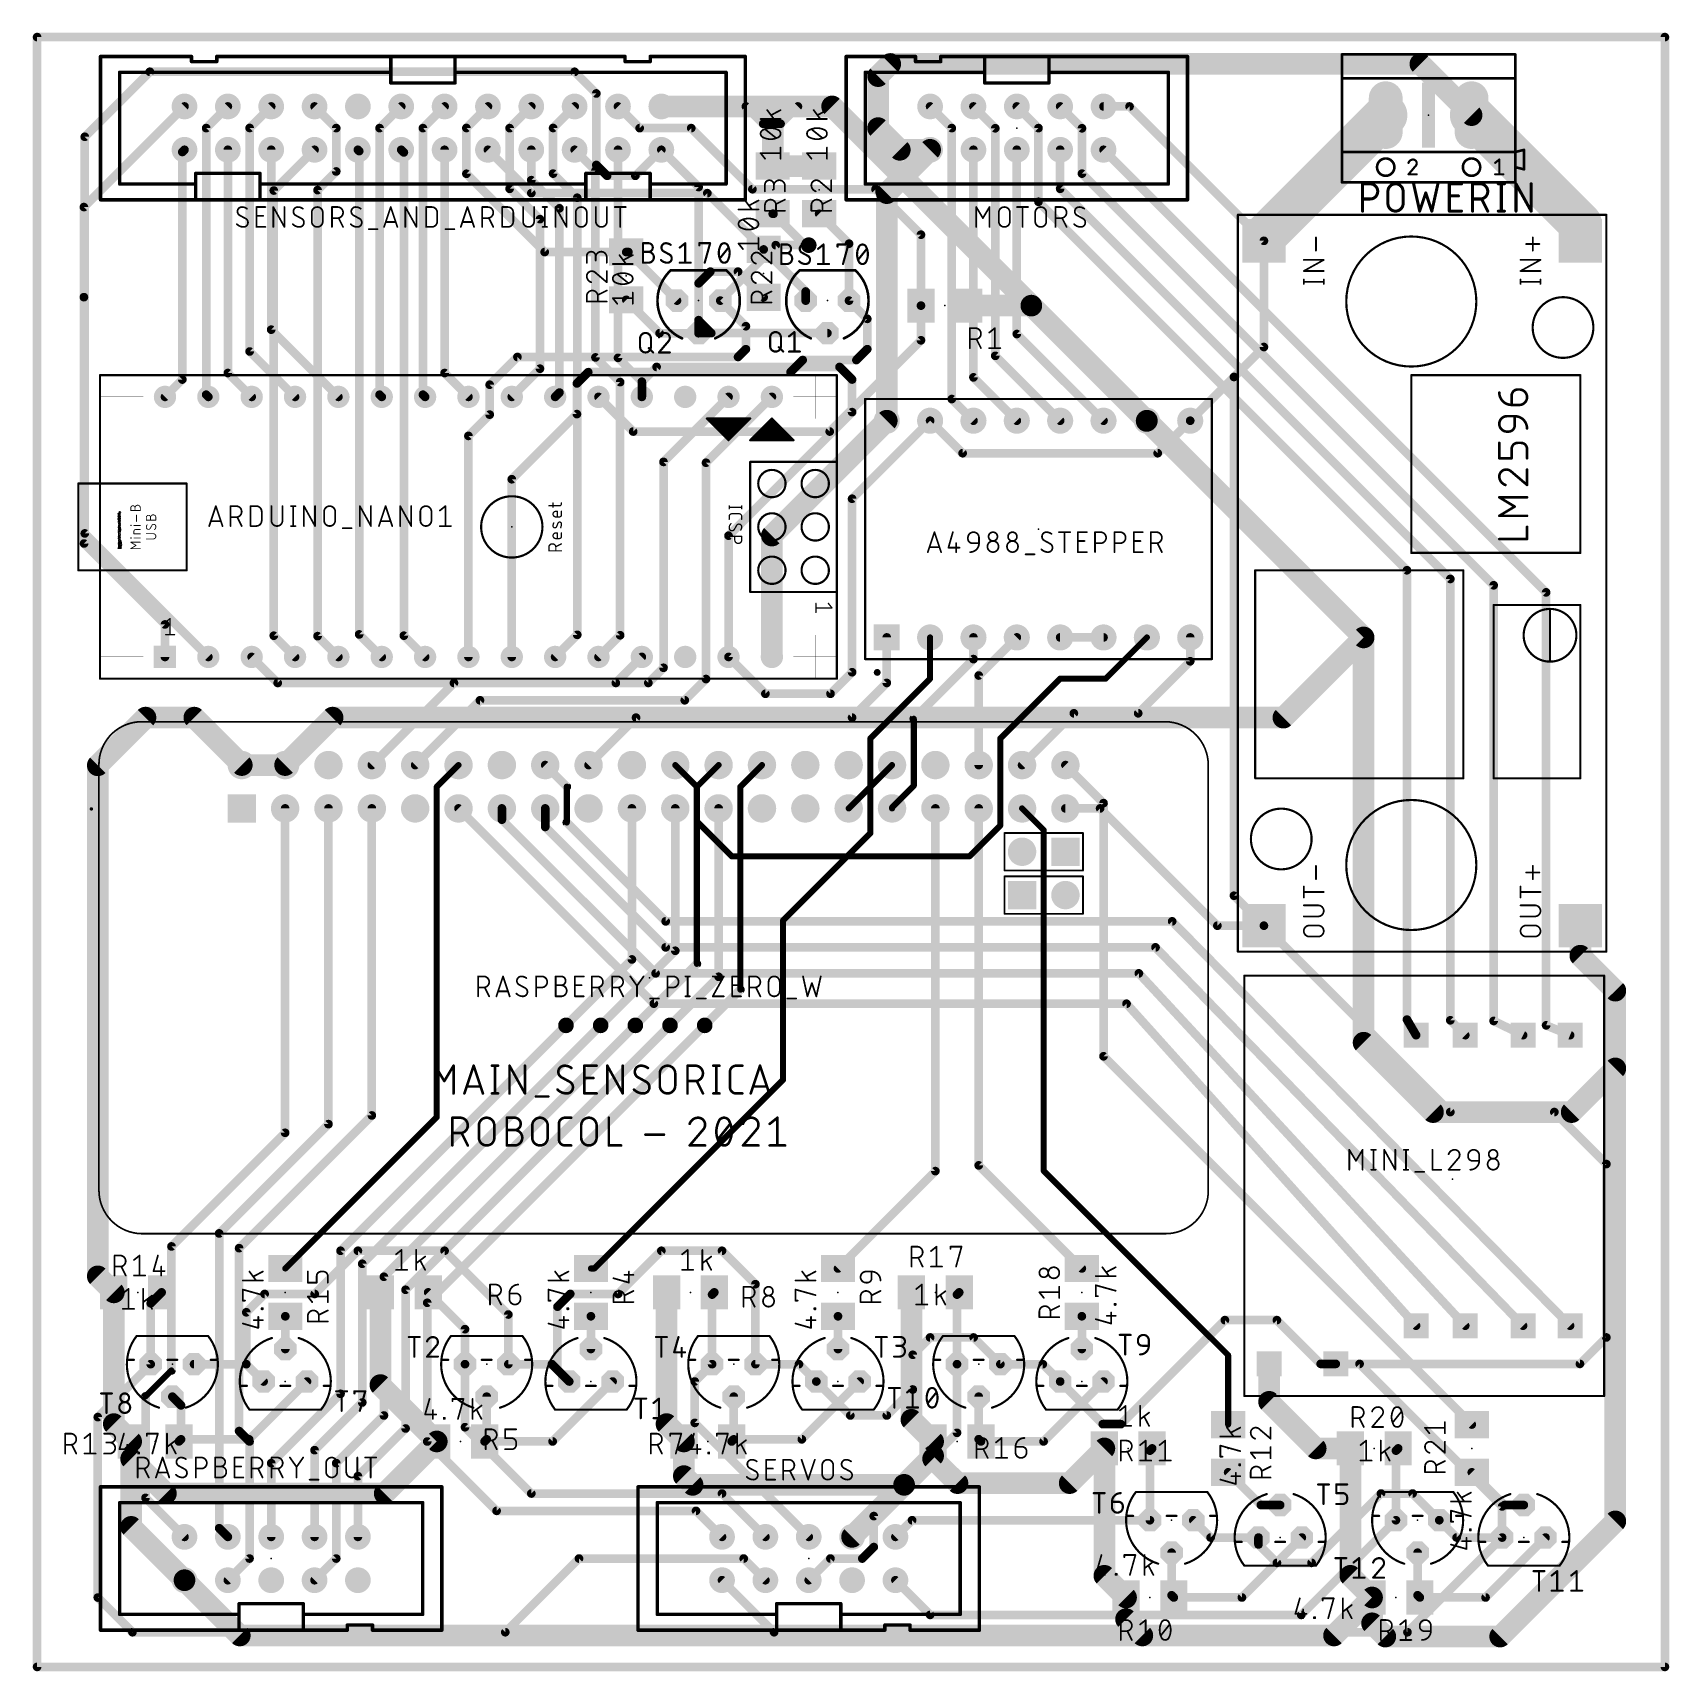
# Model space of a CAD drawing. Extents: x -0.1 to 95.8, y -0.3 to 95.8.
import ezdxf

# ---------------------------------------------------------------- set-up
doc = ezdxf.new("R2010")
doc.units = 0
for name, color, linetype in [('1', 12, 'CONTINUOUS'), ('16', 132, 'CONTINUOUS'), ('17', 110, 'CONTINUOUS'), ('18', 110, 'CONTINUOUS'), ('21', 253, 'CONTINUOUS'), ('23', 53, 'CONTINUOUS'), ('25', 253, 'CONTINUOUS'), ('27', 253, 'CONTINUOUS')]:
    doc.layers.add(name, color=color, linetype=linetype)

# ---------------------------------------------------------------- blocks, each defined once
blk = doc.blocks.new('SQUAREP')
blk.add_solid([(-0.5, -0.5), (0.5, -0.5), (-0.5, 0.5), (0.5, 0.5)])
blk = doc.blocks.new('ROUNDP')
at = {"const_width": 0.5}
blk.add_lwpolyline([(0, -0.25, 1), (0, 0.25, 1), (0, -0.25)], format="xyb", dxfattribs=at)
blk = doc.blocks.new('RECT')
blk.add_solid([(-0.5, -0.5), (0.5, -0.5), (-0.5, 0.5), (0.5, 0.5)])
blk = doc.blocks.new('LONGP100')
at = {"const_width": 1}
blk.add_lwpolyline([(-0.5, 0), (0.5, 0)], dxfattribs=at)
at = {"const_width": 0.5}
for points in [[(-0.5, 0.25, 1), (-0.5, -0.25)], [(0.5, -0.25, 1), (0.5, 0.25)]]:
    blk.add_lwpolyline(points, format="xyb", dxfattribs=at)
blk = doc.blocks.new('OCTAGONP')
at = {"const_width": 0.5}
blk.add_lwpolyline([(-0.25, -0.1036), (-0.25, 0.1036), (-0.1036, 0.25), (0.1036, 0.25), (0.25, 0.1036), (0.25, -0.1036), (0.1036, -0.25), (-0.1036, -0.25), (-0.25, -0.1036), (-0.25, 0.1036)], dxfattribs=at)
blk = doc.blocks.new('ROUNDV')
at = {"const_width": 0.5}
blk.add_lwpolyline([(0, -0.25, 1), (0, 0.25, 1), (0, -0.25)], format="xyb", dxfattribs=at)

msp = doc.modelspace()

# ---------------------------------------------------------------- linework, layer by layer
at = {"layer": '1'}
for points, const_width in [([(2.921, 89.662), (6.731, 93.472)], 0.508), ([(6.731, 93.472), (31.623, 93.472)], 0.508), ([(32.893, 92.202), (31.623, 93.472)], 0.508), ([(32.893, 88.011), (32.893, 92.202)], 0.508), ([(17.653, 90.17), (16.383, 91.44)], 0.508), ([(25.281, 90.178), (26.543, 91.44)], 0.508), ([(35.433, 90.17), (34.163, 91.44)], 0.508), ([(36.703, 91.44), (41.656, 91.44)], 1.27), ([(41.656, 91.44), (43.2308, 91.44)], 1.27), ([(42.672, 90.424), (41.656, 91.44)], 0.508), ([(43.2308, 91.44), (44.704, 91.44)], 1.27), ([(43.2308, 91.44), (43.2308, 90.424)], 1.27), ([(44.704, 91.44), (43.688, 90.424)], 0.508), ([(44.704, 91.44), (46.7106, 91.44)], 1.27), ([(46.7106, 91.44), (58.3819, 79.7687)], 1.27), ([(58.801, 90.17), (57.531, 91.44)], 0.508), ([(61.349, 90.162), (60.071, 91.44)], 0.508), ([(17.653, 87.63), (17.653, 90.17)], 0.508), ([(25.281, 87.495), (25.281, 90.178)], 0.508), ([(38.4556, 90.17), (35.433, 90.17)], 0.508), ([(42.037, 86.5886), (38.4556, 90.17)], 0.508), ([(43.2308, 90.424), (42.672, 90.424)], 0.508), ([(43.2308, 87.9505), (43.2308, 90.424)], 1.27), ([(43.688, 90.424), (43.2308, 90.424)], 0.508), ([(58.801, 85.852), (58.801, 90.17)], 0.508), ([(61.349, 87.5049), (61.349, 90.162)], 0.508), ([(2.921, 66.421), (2.921, 89.662)], 0.508), ([(13.9954, 86.5124), (16.383, 88.9)], 0.508), ([(29.083, 86.36), (26.543, 88.9)], 0.508), ([(36.703, 88.9), (35.179, 87.376)], 0.508), ([(43.2308, 87.9505), (45.9486, 87.9505)], 1.27), ([(60.071, 86.614), (60.071, 88.9)], 0.508), ([(88.5444, 62.9666), (62.611, 88.9)], 0.508), ([(16.5608, 86.5378), (17.653, 87.63)], 0.508), ([(29.8674, 82.9086), (25.281, 87.495)], 0.508), ([(33.528, 87.376), (32.893, 88.011)], 0.508), ([(35.179, 87.376), (33.528, 87.376)], 0.508), ([(85.471, 63.3829), (61.349, 87.5049)], 0.508), ([(13.9954, 60.4266), (13.9954, 86.5124)], 0.508), ([(16.5608, 60.4012), (16.5608, 86.5378)], 0.508), ([(39.3984, 86.36), (29.083, 86.36)], 0.508), ([(42.6974, 83.061), (39.3984, 86.36)], 0.508), ([(49.2506, 86.5886), (42.037, 86.5886)], 0.508), ([(51.9146, 83.9246), (49.2506, 86.5886)], 0.508), ([(82.931, 63.754), (60.071, 86.614)], 0.508), ([(80.391, 64.262), (58.801, 85.852)], 0.508), ([(43.2308, 85.1505), (43.2719, 85.1505)], 0.508), ([(45.1104, 83.312), (43.2719, 85.1505)], 0.508), ([(47.7012, 83.3979), (45.9486, 85.1505)], 0.508), ([(45.339, 83.312), (45.1104, 83.312)], 0.508), ([(47.7012, 83.3979), (47.7012, 80.0608)], 0.508), ([(51.9146, 79.7687), (51.9146, 83.9246)], 0.508), ([(34.6456, 82.9086), (29.8674, 82.9086)], 0.508), ([(34.7696, 82.9086), (34.6456, 82.9086)], 0.508), ([(37.6174, 80.0608), (34.7696, 82.9086)], 0.508), ([(45.1612, 80.5972), (42.6974, 83.061)], 0.508), ([(38.8874, 81.0768), (39.5732, 81.7626)], 0.508), ([(39.5732, 81.7626), (41.1958, 81.7626)], 0.508), ([(41.1958, 81.7626), (42.6974, 80.261)], 0.508), ([(38.8874, 78.1558), (38.8874, 81.0768)], 0.508), ([(45.1612, 80.0608), (45.1612, 80.5972)], 0.508), ([(36.6014, 78.1528), (34.6456, 80.1086)], 0.508), ([(41.656, 78.5622), (40.1574, 80.0608)], 0.508), ([(48.768, 78.994), (47.7012, 80.0608)], 0.508), ([(51.9146, 79.7687), (51.9146, 77.7367)], 0.508), ([(54.7146, 79.7687), (58.3819, 79.7687)], 1.27), ([(58.3819, 79.7687), (65.1383, 73.0123)], 1.27), ([(41.656, 78.5622), (41.656, 77.216)], 0.508), ([(48.768, 77.216), (48.768, 78.994)], 0.508), ([(38.8844, 78.1528), (36.6014, 78.1528)], 0.508), ([(38.8874, 78.1558), (38.8844, 78.1528)], 0.508), ([(51.9146, 77.7367), (46.5679, 72.39)], 0.508), ([(26.6446, 75.1332), (28.2702, 76.7588)], 0.508), ([(28.2702, 76.7588), (41.1988, 76.7588)], 0.508), ([(41.1988, 76.7588), (41.656, 77.216)], 0.508), ([(44.2722, 75.8698), (44.9834, 76.581)], 0.508), ([(44.9834, 76.581), (48.133, 76.581)], 0.508), ([(48.133, 76.581), (48.768, 77.216)], 0.508), ([(31.7564, 75.2081), (32.4181, 75.8698)], 0.508), ([(32.4181, 75.8698), (44.2722, 75.8698)], 0.508), ([(26.6446, 73.3806), (26.6446, 75.1332)], 0.508), ([(31.7564, 73.4124), (31.7564, 75.2081)], 0.508), ([(33.02, 74.422), (35.052, 72.39)], 0.508), ([(25.4, 72.136), (26.6446, 73.3806)], 0.508), ([(27.94, 69.596), (31.7564, 73.4124)], 0.508), ([(65.151, 73.025), (65.1383, 73.0123)], 1.27), ([(77.851, 60.325), (65.151, 73.025)], 1.27), ([(25.4, 59.182), (25.4, 72.136)], 0.508), ([(46.5679, 72.39), (35.052, 72.39)], 0.508), ([(27.94, 59.182), (27.94, 69.596)], 0.508), ([(10.16, 59.182), (2.921, 66.421)], 0.508), ([(80.391, 37.932), (80.391, 64.262)], 0.508), ([(82.931, 37.892), (82.931, 63.754)], 0.508), ([(85.471, 37.852), (85.471, 63.3829)], 0.508), ([(88.5444, 37.5934), (88.5444, 62.9666)], 0.508), ([(15.24, 59.182), (13.9954, 60.4266)], 0.508), ([(17.78, 59.182), (16.5608, 60.4012)], 0.508), ([(73.152, 55.626), (77.851, 60.325)], 1.27), ([(77.851, 36.576), (77.851, 60.325)], 1.27), ([(12.7, 59.182), (14.224, 57.658)], 0.508), ([(35.56, 59.182), (34.036, 57.658)], 0.508), ([(34.036, 57.658), (14.224, 57.658)], 0.508), ([(3.683, 52.832), (6.477, 55.626)], 1.27), ([(6.477, 55.626), (9.3395, 55.626)], 1.27), ([(12.1195, 52.846), (9.3395, 55.626)], 1.27), ([(14.6595, 52.846), (17.4395, 55.626)], 1.27), ([(17.4395, 55.626), (73.152, 55.626)], 1.27), ([(3.683, 22.8846), (3.683, 52.832)], 1.27), ([(14.6595, 52.846), (12.1195, 52.846)], 1.27), ([(23.5438, 51.5703), (24.8195, 52.846)], 0.3556), ([(40.0595, 52.846), (38.7838, 51.5703)], 0.3556), ([(42.5995, 52.846), (41.3352, 51.5817)], 0.3556), ([(48.9495, 51.576), (50.2195, 52.846)], 0.3556), ([(62.611, 50.6145), (60.3795, 52.846)], 0.508), ([(23.5438, 32.2213), (23.5438, 51.5703)], 0.3556), ([(38.7838, 51.5703), (38.7838, 41.1968)], 0.3556), ([(41.3352, 51.5817), (41.3352, 39.6842)], 0.3556), ([(48.9495, 51.576), (48.9495, 48.8582)], 0.3556), ([(34.9795, 50.306), (34.9795, 41.4565)], 0.508), ([(37.5195, 50.306), (37.5195, 41.9645)], 0.508), ([(40.0595, 50.306), (40.0595, 40.4405)], 0.508), ([(52.7595, 29.052), (52.7595, 50.306)], 0.508), ([(55.2995, 29.3875), (55.2995, 50.306)], 0.508), ([(59.1038, 49.0417), (57.8395, 50.306)], 0.3556), ([(62.611, 35.7811), (62.611, 50.6145)], 0.508), ([(48.9495, 48.8582), (43.8384, 43.7471)], 0.3556), ([(59.1038, 29.0757), (59.1038, 49.0417)], 0.3556), ([(43.8384, 34.4057), (43.8384, 43.7471)], 0.3556), ([(90.551, 43.434), (90.551, 41.675)], 1.27), ([(92.5999, 39.626), (90.551, 41.675)], 1.27), ([(34.9795, 41.4565), (31.115, 37.592)], 0.508), ([(37.5195, 41.9645), (33.147, 37.592)], 0.508), ([(38.7838, 41.1968), (35.179, 37.592)], 0.508), ([(40.0595, 40.4405), (37.211, 37.592)], 0.508), ([(41.3352, 39.6842), (39.243, 37.592)], 0.508), ([(92.5999, 35.0689), (92.5999, 39.626)], 1.27), ([(80.924, 37.018), (80.391, 37.932)], 0.508), ([(83.805, 37.018), (82.931, 37.892)], 0.508), ([(87.194, 37.018), (85.471, 37.852)], 0.508), ([(89.948, 37.018), (88.5444, 37.5934)], 0.508), ([(81.915, 32.512), (77.851, 36.576)], 1.27), ([(84.1901, 14.202), (62.611, 35.7811)], 0.508), ([(90.043, 32.512), (92.5999, 35.0689)], 1.27), ([(92.5999, 8.5259), (92.5999, 35.0689)], 1.27), ([(43.8384, 34.4057), (32.7787, 23.346)], 0.3556), ([(90.043, 32.512), (81.915, 32.512)], 1.27), ([(14.6685, 23.346), (23.5438, 32.2213)], 0.3556), ([(47.0535, 23.346), (52.7595, 29.052)], 0.508), ([(61.341, 23.346), (55.2995, 29.3875)], 0.508), ([(69.9135, 18.266), (59.1038, 29.0757)], 0.3556), ([(16.393, 21.854), (18.923, 24.384)], 0.508), ([(18.923, 24.384), (24.003, 24.384)], 0.508), ([(27.7385, 20.6485), (24.003, 24.384)], 0.508), ([(34.173, 21.854), (36.703, 24.384)], 0.508), ([(36.703, 24.384), (40.259, 24.384)], 0.508), ([(40.259, 24.384), (42.2165, 22.4265)], 0.508), ([(4.6216, 21.946), (3.683, 22.8846)], 1.27), ([(32.7787, 23.346), (32.5755, 23.346)], 0.3556), ([(4.6216, 14.2269), (4.6216, 21.946)], 1.27), ([(6.7835, 21.308), (7.4216, 21.946)], 0.508), ([(12.3825, 20.7783), (13.4581, 21.854)], 0.508), ([(13.4581, 21.854), (16.393, 21.854)], 0.508), ([(20.2426, 16.5129), (20.2426, 21.946)], 1.27), ([(25.1985, 19.79), (23.0426, 21.946)], 0.508), ([(30.6183, 21.1072), (31.3651, 21.854)], 0.508), ([(31.3651, 21.854), (34.173, 21.854)], 0.508), ([(37.0066, 14.2269), (37.0066, 21.946)], 1.27), ([(39.6765, 21.816), (39.8066, 21.946)], 0.508), ([(42.2165, 17.7392), (42.2165, 22.4265)], 0.508), ([(51.3576, 14.4809), (51.3576, 21.946)], 1.27), ([(54.0275, 21.816), (54.1576, 21.946)], 0.508), ([(6.7835, 17.7392), (6.7835, 21.308)], 0.508), ([(30.6183, 17.4103), (30.6183, 21.1072)], 0.508), ([(39.6765, 17.7392), (39.6765, 21.816)], 0.508), ([(54.0275, 17.7392), (54.0275, 21.816)], 0.508), ([(12.3825, 17.7392), (12.3825, 20.7783)], 0.508), ([(14.6685, 18.6282), (14.6685, 20.546)], 0.508), ([(14.6685, 20.546), (14.6685, 20.546)], 0.508), ([(27.7385, 17.7392), (27.7385, 20.6485)], 0.508), ([(32.5755, 18.6282), (32.5755, 20.546)], 0.508), ([(32.5755, 20.546), (32.5755, 20.546)], 0.508), ([(47.0535, 18.6282), (47.0535, 20.546)], 0.508), ([(47.0535, 20.546), (47.0535, 20.546)], 0.508), ([(61.341, 18.6282), (61.341, 20.546)], 0.508), ([(61.341, 20.546), (61.341, 20.546)], 0.508), ([(25.1985, 17.7392), (25.1985, 19.79)], 0.508), ([(69.9135, 14.202), (69.9135, 18.266)], 0.3556), ([(72.313, 15.5321), (72.313, 17.756)], 1.27), ([(12.3825, 17.7392), (9.3235, 17.7392)], 0.508), ([(13.3985, 16.7232), (12.3825, 17.7392)], 0.508), ([(30.2895, 17.7392), (27.7385, 17.7392)], 0.508), ([(30.6183, 17.4103), (30.2895, 17.7392)], 0.508), ([(31.3055, 16.7232), (30.6183, 17.4103)], 0.508), ([(15.9385, 16.7232), (12.5502, 13.3349)], 0.508), ([(23.5446, 13.2109), (20.2426, 16.5129)], 1.27), ([(33.8455, 16.7232), (30.3333, 13.2109)], 0.508), ([(48.3235, 16.7232), (44.9352, 13.3349)], 0.508), ([(62.611, 16.7232), (59.0988, 13.2109)], 0.508), ([(8.0535, 15.8342), (8.5615, 15.3262)], 0.508), ([(8.5615, 15.3262), (8.5615, 13.3349)], 0.508), ([(26.4685, 15.8342), (26.4685, 13.3349)], 0.508), ([(40.9465, 15.8342), (40.9465, 13.3349)], 0.508), ([(55.2975, 15.8342), (55.2975, 13.341)], 0.508), ([(75.0431, 12.802), (72.313, 15.5321)], 1.27), ([(5.6376, 13.2109), (4.6216, 14.2269)], 1.27), ([(38.0226, 13.2109), (37.0066, 14.2269)], 1.27), ([(52.6276, 13.2109), (51.3576, 14.4809)], 1.27), ([(5.6376, 13.2109), (5.6376, 12.1949)], 1.27), ([(5.6376, 8.2054), (5.6376, 13.2109)], 1.27), ([(8.5615, 13.3349), (8.4376, 13.2109)], 0.508), ([(12.5502, 13.3349), (8.5615, 13.3349)], 0.508), ([(20.4936, 10.16), (23.5446, 13.2109)], 1.27), ([(26.4685, 13.3349), (26.3446, 13.2109)], 0.508), ([(30.3333, 13.2109), (26.3446, 13.2109)], 0.508), ([(38.0226, 13.2109), (38.0226, 11.1789)], 1.27), ([(40.9465, 13.3349), (40.8226, 13.2109)], 0.508), ([(44.9352, 13.3349), (40.9465, 13.3349)], 0.508), ([(52.6276, 13.2109), (52.6276, 12.1949)], 1.27), ([(52.6276, 12.3686), (52.6276, 13.2109)], 1.27), ([(55.2975, 13.341), (55.4276, 13.2109)], 0.508), ([(59.0988, 13.2109), (55.4276, 13.2109)], 0.508), ([(7.6725, 10.16), (5.6376, 12.1949)], 1.27), ([(50.927, 10.668), (52.6276, 12.3686)], 1.27), ([(54.0525, 10.77), (52.6276, 12.1949)], 1.27), ([(60.6286, 10.77), (62.6606, 12.802)], 1.27), ([(62.6606, 5.3369), (62.6606, 12.802)], 1.27), ([(65.3305, 12.672), (65.4606, 12.802)], 0.508), ([(65.3305, 8.5952), (65.3305, 12.672)], 0.508), ([(77.0751, 12.802), (75.0431, 12.802)], 1.27), ([(77.0751, 5.3369), (77.0751, 12.802)], 1.27), ([(79.745, 12.672), (79.8751, 12.802)], 0.508), ([(79.745, 8.5952), (79.745, 12.672)], 0.508), ([(38.0226, 11.1789), (38.5335, 10.668)], 1.27), ([(71.8314, 9.4842), (69.9135, 11.402)], 0.508), ([(86.1079, 9.4842), (84.1901, 11.402)], 0.508), ([(7.6725, 10.16), (20.4936, 10.16)], 1.27), ([(38.5335, 10.668), (50.927, 10.668)], 1.27), ([(47.879, 7.62), (50.927, 10.668)], 1.27), ([(60.6286, 10.77), (54.0525, 10.77)], 1.27), ([(72.9615, 9.4842), (71.8314, 9.4842)], 0.508), ([(87.238, 9.4842), (86.1079, 9.4842)], 0.508), ([(8.763, 5.08), (5.6376, 8.2054)], 1.27), ([(85.852, 1.778), (92.5999, 8.5259)], 1.27), ([(74.2315, 7.5792), (70.7193, 4.0669)], 0.508), ([(88.508, 7.5792), (84.9958, 4.0669)], 0.508), ([(66.6005, 6.6902), (66.6005, 4.197)], 0.508), ([(81.015, 6.6902), (81.015, 4.197)], 0.508), ([(63.9306, 4.0669), (62.6606, 5.3369)], 1.27), ([(78.3451, 4.0669), (77.0751, 5.3369)], 1.27), ([(8.763, 5.08), (12.0015, 1.8415)], 1.27), ([(63.9306, 4.0669), (63.9306, 2.7969)], 1.27), ([(66.6005, 4.197), (66.7306, 4.0669)], 0.508), ([(70.7193, 4.0669), (66.7306, 4.0669)], 0.508), ([(76.1196, 1.8415), (78.3451, 4.0669)], 1.27), ([(78.3451, 4.0669), (78.3451, 2.5539)], 1.27), ([(81.015, 4.197), (81.1451, 4.0669)], 0.508), ([(84.9958, 4.0669), (81.1451, 4.0669)], 0.508), ([(64.886, 1.8415), (63.9306, 2.7969)], 1.27), ([(78.3451, 2.5539), (79.121, 1.778)], 1.27), ([(12.0015, 1.8415), (64.886, 1.8415)], 1.27), ([(64.886, 1.8415), (76.1196, 1.8415)], 1.27), ([(79.121, 1.778), (85.852, 1.778)], 1.27)]:
    msp.add_lwpolyline(points, dxfattribs=dict(at, const_width=const_width))
for points, const_width in [([(6.731, 93.599, 1), (6.731, 93.345)], 0.254), ([(6.8208, 93.3822, 1), (6.6412, 93.5618)], 0.254), ([(31.7128, 93.5618, 1), (31.5332, 93.3822)], 0.254), ([(31.623, 93.345, 1), (31.623, 93.599)], 0.254), ([(33.02, 92.202, 1), (32.766, 92.202)], 0.254), ([(32.8032, 92.1122, 1), (32.9828, 92.2918)], 0.254), ([(16.4728, 91.5298, 1), (16.2932, 91.3502)], 0.254), ([(26.6328, 91.3502, 1), (26.4532, 91.5298)], 0.254), ([(34.2528, 91.5298, 1), (34.0732, 91.3502)], 0.254), ([(36.703, 91.7575, 1), (36.703, 91.1225)], 0.635), ([(41.656, 91.7575, 1), (41.656, 91.1225)], 0.635), ([(41.656, 91.1225, 1), (41.656, 91.7575)], 0.635), ([(41.7458, 91.5298, 1), (41.5662, 91.3502)], 0.254), ([(43.2308, 91.7575, 1), (43.2308, 91.1225)], 0.635), ([(43.5483, 91.44, 1), (42.9133, 91.44)], 0.635), ([(43.2308, 91.1225, 1), (43.2308, 91.7575)], 0.635), ([(44.704, 91.7575, 1), (44.704, 91.1225)], 0.635), ([(44.704, 91.1225, 1), (44.704, 91.7575)], 0.635), ([(44.7938, 91.3502, 1), (44.6142, 91.5298)], 0.254), ([(46.9351, 91.6645, 1), (46.4861, 91.2155)], 0.635), ([(46.7106, 91.1225, 1), (46.7106, 91.7575)], 0.635), ([(57.6208, 91.5298, 1), (57.4412, 91.3502)], 0.254), ([(60.1608, 91.5298, 1), (59.9812, 91.3502)], 0.254), ([(17.78, 90.17, 1), (17.526, 90.17)], 0.254), ([(17.5632, 90.0802, 1), (17.7428, 90.2598)], 0.254), ([(25.408, 90.178, 1), (25.154, 90.178)], 0.254), ([(25.1912, 90.2678, 1), (25.3708, 90.0882)], 0.254), ([(35.433, 90.297, 1), (35.433, 90.043)], 0.254), ([(35.3432, 90.0802, 1), (35.5228, 90.2598)], 0.254), ([(38.5454, 90.2598, 1), (38.3658, 90.0802)], 0.254), ([(38.4556, 90.043, 1), (38.4556, 90.297)], 0.254), ([(42.672, 90.551, 1), (42.672, 90.297)], 0.254), ([(42.5822, 90.3342, 1), (42.7618, 90.5138)], 0.254), ([(43.5483, 90.424, 1), (42.9133, 90.424)], 0.635), ([(42.9133, 90.424, 1), (43.5483, 90.424)], 0.635), ([(43.2308, 90.551, 1), (43.2308, 90.297)], 0.254), ([(43.2308, 90.297, 1), (43.2308, 90.551)], 0.254), ([(43.5982, 90.5138, 1), (43.7778, 90.3342)], 0.254), ([(43.688, 90.297, 1), (43.688, 90.551)], 0.254), ([(58.928, 90.17, 1), (58.674, 90.17)], 0.254), ([(58.7112, 90.0802, 1), (58.8908, 90.2598)], 0.254), ([(61.476, 90.162, 1), (61.222, 90.162)], 0.254), ([(61.2592, 90.0722, 1), (61.4388, 90.2518)], 0.254), ([(3.048, 89.662, 1), (2.794, 89.662)], 0.254), ([(2.8312, 89.7518, 1), (3.0108, 89.5722)], 0.254), ([(16.4728, 88.8102, 1), (16.2932, 88.9898)], 0.254), ([(26.6328, 88.9898, 1), (26.4532, 88.8102)], 0.254), ([(36.7928, 88.8102, 1), (36.6132, 88.9898)], 0.254), ([(43.2308, 88.268, 1), (43.2308, 87.633)], 0.635), ([(45.9486, 87.633, 1), (45.9486, 88.268)], 0.635), ([(60.198, 88.9, 1), (59.944, 88.9)], 0.254), ([(62.7008, 88.9898, 1), (62.5212, 88.8102)], 0.254), ([(17.526, 87.63, 1), (17.78, 87.63)], 0.254), ([(17.7428, 87.5402, 1), (17.5632, 87.7198)], 0.254), ([(25.3708, 87.5848, 1), (25.1912, 87.4052)], 0.254), ([(25.154, 87.495, 1), (25.408, 87.495)], 0.254), ([(32.9828, 88.1008, 1), (32.8032, 87.9212)], 0.254), ([(32.766, 88.011, 1), (33.02, 88.011)], 0.254), ([(33.528, 87.503, 1), (33.528, 87.249)], 0.254), ([(33.4382, 87.2862, 1), (33.6178, 87.4658)], 0.254), ([(35.0892, 87.4658, 1), (35.2688, 87.2862)], 0.254), ([(35.179, 87.249, 1), (35.179, 87.503)], 0.254), ([(42.9133, 87.9505, 1), (43.5483, 87.9505)], 0.635), ([(61.4388, 87.5947, 1), (61.2592, 87.4151)], 0.254), ([(61.222, 87.5049, 1), (61.476, 87.5049)], 0.254), ([(14.1224, 86.5124, 1), (13.8684, 86.5124)], 0.254), ([(13.9056, 86.6022, 1), (14.0852, 86.4226)], 0.254), ([(16.6878, 86.5378, 1), (16.4338, 86.5378)], 0.254), ([(16.471, 86.6276, 1), (16.6506, 86.448)], 0.254), ([(29.083, 86.487, 1), (29.083, 86.233)], 0.254), ([(28.9932, 86.2702, 1), (29.1728, 86.4498)], 0.254), ([(39.4882, 86.4498, 1), (39.3086, 86.2702)], 0.254), ([(39.3984, 86.233, 1), (39.3984, 86.487)], 0.254), ([(42.037, 86.7156, 1), (42.037, 86.4616)], 0.254), ([(41.9472, 86.4988, 1), (42.1268, 86.6784)], 0.254), ([(49.3404, 86.6784, 1), (49.1608, 86.4988)], 0.254), ([(49.2506, 86.4616, 1), (49.2506, 86.7156)], 0.254), ([(60.1608, 86.7038, 1), (59.9812, 86.5242)], 0.254), ([(59.944, 86.614, 1), (60.198, 86.614)], 0.254), ([(58.8908, 85.9418, 1), (58.7112, 85.7622)], 0.254), ([(58.674, 85.852, 1), (58.928, 85.852)], 0.254), ([(43.2308, 85.2775, 1), (43.2308, 85.0235)], 0.254), ([(43.3617, 85.2403, 1), (43.1821, 85.0607)], 0.254), ([(43.2719, 85.0235, 1), (43.2719, 85.2775)], 0.254), ([(46.0384, 85.2403, 1), (45.8588, 85.0607)], 0.254), ([(45.1104, 83.439, 1), (45.1104, 83.185)], 0.254), ([(45.339, 83.185, 1), (45.339, 83.439)], 0.254), ([(47.8282, 83.3979, 1), (47.5742, 83.3979)], 0.254), ([(47.6114, 83.3081, 1), (47.791, 83.4877)], 0.254), ([(52.0416, 83.9246, 1), (51.7876, 83.9246)], 0.254), ([(51.8248, 83.8348, 1), (52.0044, 84.0144)], 0.254), ([(29.8674, 83.0356, 1), (29.8674, 82.7816)], 0.254), ([(29.7776, 82.8188, 1), (29.9572, 82.9984)], 0.254), ([(34.6456, 83.0356, 1), (34.6456, 82.7816)], 0.254), ([(34.8594, 82.9984, 1), (34.6798, 82.8188)], 0.254), ([(34.6456, 82.7816, 1), (34.6456, 83.0356)], 0.254), ([(34.7696, 82.7816, 1), (34.7696, 83.0356)], 0.254), ([(42.7872, 83.1508, 1), (42.6076, 82.9712)], 0.254), ([(42.6076, 82.9712, 1), (42.7872, 83.1508)], 0.254), ([(45.0206, 83.2222, 1), (45.2002, 83.4018)], 0.254), ([(39.5732, 81.8896, 1), (39.5732, 81.6356)], 0.254), ([(39.663, 81.6728, 1), (39.4834, 81.8524)], 0.254), ([(41.2856, 81.8524, 1), (41.106, 81.6728)], 0.254), ([(41.1958, 81.6356, 1), (41.1958, 81.8896)], 0.254), ([(39.0144, 81.0768, 1), (38.7604, 81.0768)], 0.254), ([(38.7976, 81.1666, 1), (38.9772, 80.987)], 0.254), ([(45.2882, 80.5972, 1), (45.0342, 80.5972)], 0.254), ([(45.0714, 80.5074, 1), (45.251, 80.687)], 0.254), ([(34.7354, 80.1984, 1), (34.5558, 80.0188)], 0.254), ([(37.5276, 79.971, 1), (37.7072, 80.1506)], 0.254), ([(40.2472, 80.1506, 1), (40.0676, 79.971)], 0.254), ([(42.6076, 80.1712, 1), (42.7872, 80.3508)], 0.254), ([(45.0342, 80.0608, 1), (45.2882, 80.0608)], 0.254), ([(47.791, 80.1506, 1), (47.6114, 79.971)], 0.254), ([(47.5742, 80.0608, 1), (47.8282, 80.0608)], 0.254), ([(52.0416, 79.7687, 1), (51.7876, 79.7687)], 0.254), ([(51.7876, 79.7687, 1), (52.0416, 79.7687)], 0.254), ([(54.7146, 80.0862, 1), (54.7146, 79.4512)], 0.635), ([(58.6064, 79.9932, 1), (58.1574, 79.5442)], 0.635), ([(58.1574, 79.5442, 1), (58.6064, 79.9932)], 0.635), ([(58.3819, 79.4512, 1), (58.3819, 80.0862)], 0.635), ([(41.783, 78.5622, 1), (41.529, 78.5622)], 0.254), ([(41.5662, 78.4724, 1), (41.7458, 78.652)], 0.254), ([(48.895, 78.994, 1), (48.641, 78.994)], 0.254), ([(48.6782, 78.9042, 1), (48.8578, 79.0838)], 0.254), ([(36.6014, 78.2798, 1), (36.6014, 78.0258)], 0.254), ([(36.5116, 78.063, 1), (36.6912, 78.2426)], 0.254), ([(38.7946, 78.2426, 1), (38.9742, 78.063)], 0.254), ([(38.7604, 78.1558, 1), (39.0144, 78.1558)], 0.254), ([(38.9772, 78.066, 1), (38.7976, 78.2456)], 0.254), ([(38.8844, 78.0258, 1), (38.8844, 78.2798)], 0.254), ([(51.7876, 77.7367, 1), (52.0416, 77.7367)], 0.254), ([(52.0044, 77.6469, 1), (51.8248, 77.8265)], 0.254), ([(28.2702, 76.8858, 1), (28.2702, 76.6318)], 0.254), ([(28.36, 76.669, 1), (28.1804, 76.8486)], 0.254), ([(41.109, 76.8486, 1), (41.2886, 76.669)], 0.254), ([(41.1988, 76.6318, 1), (41.1988, 76.8858)], 0.254), ([(41.529, 77.216, 1), (41.783, 77.216)], 0.254), ([(41.7458, 77.1262, 1), (41.5662, 77.3058)], 0.254), ([(44.9834, 76.708, 1), (44.9834, 76.454)], 0.254), ([(45.0732, 76.4912, 1), (44.8936, 76.6708)], 0.254), ([(48.133, 76.454, 1), (48.133, 76.708)], 0.254), ([(48.641, 77.216, 1), (48.895, 77.216)], 0.254), ([(48.8578, 77.1262, 1), (48.6782, 77.3058)], 0.254), ([(32.4181, 75.9968, 1), (32.4181, 75.7428)], 0.254), ([(32.5079, 75.78, 1), (32.3283, 75.9596)], 0.254), ([(44.1824, 75.9596, 1), (44.362, 75.78)], 0.254), ([(44.2722, 75.7428, 1), (44.2722, 75.9968)], 0.254), ([(48.0432, 76.6708, 1), (48.2228, 76.4912)], 0.254), ([(26.7716, 75.1332, 1), (26.5176, 75.1332)], 0.254), ([(26.5548, 75.223, 1), (26.7344, 75.0434)], 0.254), ([(31.8834, 75.2081, 1), (31.6294, 75.2081)], 0.254), ([(31.6666, 75.2979, 1), (31.8462, 75.1183)], 0.254), ([(33.1098, 74.5118, 1), (32.9302, 74.3322)], 0.254), ([(26.5176, 73.3806, 1), (26.7716, 73.3806)], 0.254), ([(26.7344, 73.2908, 1), (26.5548, 73.4704)], 0.254), ([(31.6294, 73.4124, 1), (31.8834, 73.4124)], 0.254), ([(31.8462, 73.3226, 1), (31.6666, 73.5022)], 0.254), ([(64.9138, 73.2368, 1), (65.3628, 72.7878)], 0.635), ([(65.3755, 73.2495, 1), (64.9265, 72.8005)], 0.635), ([(64.9138, 72.7878, 1), (65.3628, 73.2368)], 0.635), ([(65.3755, 72.8005, 1), (64.9265, 73.2495)], 0.635), ([(25.527, 72.136, 1), (25.273, 72.136)], 0.254), ([(25.3102, 72.2258, 1), (25.4898, 72.0462)], 0.254), ([(35.052, 72.517, 1), (35.052, 72.263)], 0.254), ([(34.9622, 72.3002, 1), (35.1418, 72.4798)], 0.254), ([(46.4781, 72.4798, 1), (46.6577, 72.3002)], 0.254), ([(46.5679, 72.263, 1), (46.5679, 72.517)], 0.254), ([(28.067, 69.596, 1), (27.813, 69.596)], 0.254), ([(27.8502, 69.6858, 1), (28.0298, 69.5062)], 0.254), ([(3.0108, 66.5108, 1), (2.8312, 66.3312)], 0.254), ([(2.794, 66.421, 1), (3.048, 66.421)], 0.254), ([(80.518, 64.262, 1), (80.264, 64.262)], 0.254), ([(80.3012, 64.1722, 1), (80.4808, 64.3518)], 0.254), ([(83.058, 63.754, 1), (82.804, 63.754)], 0.254), ([(82.8412, 63.6642, 1), (83.0208, 63.8438)], 0.254), ([(85.598, 63.3829, 1), (85.344, 63.3829)], 0.254), ([(85.3812, 63.2931, 1), (85.5608, 63.4727)], 0.254), ([(88.6714, 62.9666, 1), (88.4174, 62.9666)], 0.254), ([(88.4546, 62.8768, 1), (88.6342, 63.0564)], 0.254), ([(14.0852, 60.5164, 1), (13.9056, 60.3368)], 0.254), ([(13.8684, 60.4266, 1), (14.1224, 60.4266)], 0.254), ([(16.6506, 60.491, 1), (16.471, 60.3114)], 0.254), ([(16.4338, 60.4012, 1), (16.6878, 60.4012)], 0.254), ([(78.1685, 60.325, 1), (77.5335, 60.325)], 0.635), ([(78.0755, 60.1005, 1), (77.6265, 60.5495)], 0.635), ([(77.6265, 60.1005, 1), (78.0755, 60.5495)], 0.635), ([(10.0702, 59.0922, 1), (10.2498, 59.2718)], 0.254), ([(12.7898, 59.2718, 1), (12.6102, 59.0922)], 0.254), ([(15.1502, 59.0922, 1), (15.3298, 59.2718)], 0.254), ([(17.6902, 59.0922, 1), (17.8698, 59.2718)], 0.254), ([(25.273, 59.182, 1), (25.527, 59.182)], 0.254), ([(27.813, 59.182, 1), (28.067, 59.182)], 0.254), ([(35.6498, 59.0922, 1), (35.4702, 59.2718)], 0.254), ([(14.224, 57.785, 1), (14.224, 57.531)], 0.254), ([(14.1342, 57.5682, 1), (14.3138, 57.7478)], 0.254), ([(33.9462, 57.7478, 1), (34.1258, 57.5682)], 0.254), ([(34.036, 57.531, 1), (34.036, 57.785)], 0.254), ([(6.477, 55.9435, 1), (6.477, 55.3085)], 0.635), ([(6.7015, 55.4015, 1), (6.2525, 55.8505)], 0.635), ([(9.564, 55.8505, 1), (9.115, 55.4015)], 0.635), ([(9.3395, 55.3085, 1), (9.3395, 55.9435)], 0.635), ([(17.4395, 55.9435, 1), (17.4395, 55.3085)], 0.635), ([(17.664, 55.4015, 1), (17.215, 55.8505)], 0.635), ([(72.9275, 55.8505, 1), (73.3765, 55.4015)], 0.635), ([(73.152, 55.3085, 1), (73.152, 55.9435)], 0.635), ([(4.0005, 52.832, 1), (3.3655, 52.832)], 0.635), ([(3.4585, 53.0565, 1), (3.9075, 52.6075)], 0.635), ([(12.1195, 53.1635, 1), (12.1195, 52.5285)], 0.635), ([(11.895, 52.6215, 1), (12.344, 53.0705)], 0.635), ([(14.435, 53.0705, 1), (14.884, 52.6215)], 0.635), ([(14.6595, 52.5285, 1), (14.6595, 53.1635)], 0.635), ([(24.8824, 52.7831, 1), (24.7566, 52.9089)], 0.1778), ([(40.1224, 52.7831, 1), (39.9966, 52.9089)], 0.1778), ([(42.6624, 52.7831, 1), (42.5366, 52.9089)], 0.1778), ([(50.2824, 52.7831, 1), (50.1566, 52.9089)], 0.1778), ([(60.4693, 52.9358, 1), (60.2897, 52.7562)], 0.254), ([(23.4809, 51.6332, 1), (23.6067, 51.5074)], 0.1778), ([(23.6327, 51.5703, 1), (23.4549, 51.5703)], 0.1778), ([(38.7209, 51.6332, 1), (38.8467, 51.5074)], 0.1778), ([(38.8727, 51.5703, 1), (38.6949, 51.5703)], 0.1778), ([(41.2723, 51.6446, 1), (41.3981, 51.5188)], 0.1778), ([(41.4241, 51.5817, 1), (41.2463, 51.5817)], 0.1778), ([(48.8866, 51.6389, 1), (49.0124, 51.5131)], 0.1778), ([(49.0384, 51.576, 1), (48.8606, 51.576)], 0.1778), ([(35.1065, 50.306, 1), (34.8525, 50.306)], 0.254), ([(37.6465, 50.306, 1), (37.3925, 50.306)], 0.254), ([(40.1865, 50.306, 1), (39.9325, 50.306)], 0.254), ([(52.8865, 50.306, 1), (52.6325, 50.306)], 0.254), ([(55.4265, 50.306, 1), (55.1725, 50.306)], 0.254), ([(57.9024, 50.3689, 1), (57.7766, 50.2431)], 0.1778), ([(62.738, 50.6145, 1), (62.484, 50.6145)], 0.254), ([(62.5212, 50.5247, 1), (62.7008, 50.7043)], 0.254), ([(49.0124, 48.7953, 1), (48.8866, 48.9211)], 0.1778), ([(59.1927, 49.0417, 1), (59.0149, 49.0417)], 0.1778), ([(59.0409, 48.9788, 1), (59.1667, 49.1046)], 0.1778), ([(48.8606, 48.8582, 1), (49.0384, 48.8582)], 0.1778), ([(43.7755, 43.81, 1), (43.9013, 43.6842)], 0.1778), ([(43.9273, 43.7471, 1), (43.7495, 43.7471)], 0.1778), ([(90.8685, 43.434, 1), (90.2335, 43.434)], 0.635), ([(90.7755, 41.8995, 1), (90.3265, 41.4505)], 0.635), ([(34.8525, 41.4565, 1), (35.1065, 41.4565)], 0.254), ([(35.0693, 41.3667, 1), (34.8897, 41.5463)], 0.254), ([(37.3925, 41.9645, 1), (37.6465, 41.9645)], 0.254), ([(37.6093, 41.8747, 1), (37.4297, 42.0543)], 0.254), ([(38.8736, 41.107, 1), (38.694, 41.2866)], 0.254), ([(38.6949, 41.1968, 1), (38.8727, 41.1968)], 0.1778), ([(90.2335, 41.675, 1), (90.8685, 41.675)], 0.635), ([(39.9325, 40.4405, 1), (40.1865, 40.4405)], 0.254), ([(40.1493, 40.3507, 1), (39.9697, 40.5303)], 0.254), ([(41.425, 39.5944, 1), (41.2454, 39.774)], 0.254), ([(41.2463, 39.6842, 1), (41.4241, 39.6842)], 0.1778), ([(92.9174, 39.626, 1), (92.2824, 39.626)], 0.635), ([(92.3754, 39.4015, 1), (92.8245, 39.8505)], 0.635), ([(31.0252, 37.6818, 1), (31.2048, 37.5022)], 0.254), ([(33.0572, 37.6818, 1), (33.2368, 37.5022)], 0.254), ([(35.0892, 37.6818, 1), (35.2688, 37.5022)], 0.254), ([(37.1212, 37.6818, 1), (37.3008, 37.5022)], 0.254), ([(39.1532, 37.6818, 1), (39.3328, 37.5022)], 0.254), ([(80.5007, 37.996, 1), (80.2813, 37.868)], 0.254), ([(80.264, 37.932, 1), (80.518, 37.932)], 0.254), ([(83.0208, 37.9818, 1), (82.8412, 37.8022)], 0.254), ([(82.804, 37.892, 1), (83.058, 37.892)], 0.254), ([(85.5263, 37.9663, 1), (85.4157, 37.7377)], 0.254), ([(85.344, 37.852, 1), (85.598, 37.852)], 0.254), ([(88.5926, 37.7109, 1), (88.4962, 37.4758)], 0.254), ([(88.4174, 37.5934, 1), (88.6714, 37.5934)], 0.254), ([(78.0755, 36.8005, 1), (77.6265, 36.3515)], 0.635), ([(77.5335, 36.576, 1), (78.1685, 36.576)], 0.635), ([(80.8143, 36.954, 1), (81.0337, 37.082)], 0.254), ([(83.7152, 36.9282, 1), (83.8948, 37.1078)], 0.254), ([(87.1387, 36.9037, 1), (87.2493, 37.1323)], 0.254), ([(89.8998, 36.9005, 1), (89.9962, 37.1355)], 0.254), ([(62.7008, 35.8709, 1), (62.5212, 35.6913)], 0.254), ([(62.484, 35.7811, 1), (62.738, 35.7811)], 0.254), ([(92.9174, 35.0689, 1), (92.2824, 35.0689)], 0.635), ([(92.8245, 34.8444, 1), (92.3754, 35.2935)], 0.635), ([(43.9013, 34.3428, 1), (43.7755, 34.4685)], 0.1778), ([(92.2824, 35.0689, 1), (92.9174, 35.0689)], 0.635), ([(43.7495, 34.4057, 1), (43.9273, 34.4057)], 0.1778), ([(81.915, 32.8295, 1), (81.915, 32.1945)], 0.635), ([(81.6905, 32.2875, 1), (82.1395, 32.7365)], 0.635), ([(89.8185, 32.7365, 1), (90.2675, 32.2875)], 0.635), ([(90.043, 32.1945, 1), (90.043, 32.8295)], 0.635), ([(23.4549, 32.2213, 1), (23.6327, 32.2213)], 0.1778), ([(23.6067, 32.1584, 1), (23.4809, 32.2841)], 0.1778), ([(52.6325, 29.052, 1), (52.8865, 29.052)], 0.254), ([(52.8493, 28.9622, 1), (52.6697, 29.1418)], 0.254), ([(55.3893, 29.4773, 1), (55.2097, 29.2977)], 0.254), ([(55.1725, 29.3875, 1), (55.4265, 29.3875)], 0.254), ([(59.1667, 29.1386, 1), (59.0409, 29.0129)], 0.1778), ([(59.0149, 29.0757, 1), (59.1927, 29.0757)], 0.1778), ([(18.923, 24.511, 1), (18.923, 24.257)], 0.254), ([(19.0128, 24.2942, 1), (18.8332, 24.4738)], 0.254), ([(24.0928, 24.4738, 1), (23.9132, 24.2942)], 0.254), ([(24.003, 24.257, 1), (24.003, 24.511)], 0.254), ([(36.703, 24.511, 1), (36.703, 24.257)], 0.254), ([(36.7928, 24.2942, 1), (36.6132, 24.4738)], 0.254), ([(40.3488, 24.4738, 1), (40.1692, 24.2942)], 0.254), ([(40.259, 24.257, 1), (40.259, 24.511)], 0.254), ([(3.9075, 23.1091, 1), (3.4585, 22.66)], 0.635), ([(3.3655, 22.8846, 1), (4.0005, 22.8846)], 0.635), ([(14.6057, 23.4089, 1), (14.7314, 23.2831)], 0.1778), ([(32.5755, 23.4349, 1), (32.5755, 23.2571)], 0.1778), ([(32.7159, 23.4089, 1), (32.8416, 23.2831)], 0.1778), ([(32.7787, 23.2571, 1), (32.7787, 23.4349)], 0.1778), ([(46.9637, 23.4358, 1), (47.1433, 23.2562)], 0.254), ([(61.2512, 23.2562, 1), (61.4308, 23.4358)], 0.254), ([(4.9391, 21.946, 1), (4.3041, 21.946)], 0.635), ([(4.3971, 21.7215, 1), (4.8461, 22.1705)], 0.635), ([(7.5114, 21.8562, 1), (7.3318, 22.0358)], 0.254), ([(13.4581, 21.981, 1), (13.4581, 21.727)], 0.254), ([(13.5479, 21.7642, 1), (13.3683, 21.9438)], 0.254), ([(16.393, 21.727, 1), (16.393, 21.981)], 0.254), ([(20.5601, 21.946, 1), (19.9251, 21.946)], 0.635), ([(23.1324, 22.0358, 1), (22.9528, 21.8562)], 0.254), ([(31.3651, 21.981, 1), (31.3651, 21.727)], 0.254), ([(31.4549, 21.7642, 1), (31.2753, 21.9438)], 0.254), ([(34.173, 21.727, 1), (34.173, 21.981)], 0.254), ([(37.3241, 21.946, 1), (36.6891, 21.946)], 0.635), ([(39.8964, 21.8562, 1), (39.7168, 22.0358)], 0.254), ([(42.3435, 22.4265, 1), (42.0895, 22.4265)], 0.254), ([(42.1267, 22.3367, 1), (42.3063, 22.5163)], 0.254), ([(51.6751, 21.946, 1), (51.0401, 21.946)], 0.635), ([(54.2474, 21.8562, 1), (54.0678, 22.0358)], 0.254), ([(6.9105, 21.308, 1), (6.6565, 21.308)], 0.254), ([(6.6937, 21.3978, 1), (6.8733, 21.2182)], 0.254), ([(16.3032, 21.9438, 1), (16.4828, 21.7642)], 0.254), ([(30.7453, 21.1072, 1), (30.4913, 21.1072)], 0.254), ([(30.5285, 21.197, 1), (30.7081, 21.0174)], 0.254), ([(34.0832, 21.9438, 1), (34.2628, 21.7642)], 0.254), ([(39.8035, 21.816, 1), (39.5495, 21.816)], 0.254), ([(39.5867, 21.9058, 1), (39.7663, 21.7262)], 0.254), ([(54.1545, 21.816, 1), (53.9005, 21.816)], 0.254), ([(53.9377, 21.9058, 1), (54.1173, 21.7262)], 0.254), ([(12.5095, 20.7783, 1), (12.2555, 20.7783)], 0.254), ([(12.2927, 20.8681, 1), (12.4723, 20.6885)], 0.254), ([(14.7955, 20.546, 1), (14.5415, 20.546)], 0.254), ([(14.5787, 20.6358, 1), (14.7583, 20.4562)], 0.254), ([(14.7583, 20.4562, 1), (14.5787, 20.6358)], 0.254), ([(27.8655, 20.6485, 1), (27.6115, 20.6485)], 0.254), ([(27.6487, 20.5587, 1), (27.8283, 20.7383)], 0.254), ([(32.7025, 20.546, 1), (32.4485, 20.546)], 0.254), ([(32.4857, 20.6358, 1), (32.6653, 20.4562)], 0.254), ([(32.6653, 20.4562, 1), (32.4857, 20.6358)], 0.254), ([(47.1805, 20.546, 1), (46.9265, 20.546)], 0.254), ([(46.9637, 20.6358, 1), (47.1433, 20.4562)], 0.254), ([(47.1433, 20.4562, 1), (46.9637, 20.6358)], 0.254), ([(61.468, 20.546, 1), (61.214, 20.546)], 0.254), ([(61.2512, 20.6358, 1), (61.4308, 20.4562)], 0.254), ([(61.4308, 20.4562, 1), (61.2512, 20.6358)], 0.254), ([(25.3255, 19.79, 1), (25.0715, 19.79)], 0.254), ([(25.1087, 19.7002, 1), (25.2883, 19.8798)], 0.254), ([(14.5415, 18.6282, 1), (14.7955, 18.6282)], 0.254), ([(32.4485, 18.6282, 1), (32.7025, 18.6282)], 0.254), ([(46.9265, 18.6282, 1), (47.1805, 18.6282)], 0.254), ([(61.214, 18.6282, 1), (61.468, 18.6282)], 0.254), ([(70.0024, 18.266, 1), (69.8246, 18.266)], 0.1778), ([(69.8507, 18.2031, 1), (69.9764, 18.3289)], 0.1778), ([(72.6305, 17.756, 1), (71.9955, 17.756)], 0.635), ([(6.6565, 17.7392, 1), (6.9105, 17.7392)], 0.254), ([(9.3235, 17.8662, 1), (9.3235, 17.6122)], 0.254), ([(12.4723, 17.829, 1), (12.2927, 17.6494)], 0.254), ([(12.2555, 17.7392, 1), (12.5095, 17.7392)], 0.254), ([(12.3825, 17.6122, 1), (12.3825, 17.8662)], 0.254), ([(25.0715, 17.7392, 1), (25.3255, 17.7392)], 0.254), ([(27.7385, 17.8662, 1), (27.7385, 17.6122)], 0.254), ([(27.6115, 17.7392, 1), (27.8655, 17.7392)], 0.254), ([(30.3793, 17.829, 1), (30.1997, 17.6494)], 0.254), ([(30.2895, 17.6122, 1), (30.2895, 17.8662)], 0.254), ([(30.7081, 17.5001, 1), (30.5285, 17.3205)], 0.254), ([(30.4913, 17.4103, 1), (30.7453, 17.4103)], 0.254), ([(30.5285, 17.3205, 1), (30.7081, 17.5001)], 0.254), ([(39.5495, 17.7392, 1), (39.8035, 17.7392)], 0.254), ([(42.0895, 17.7392, 1), (42.3435, 17.7392)], 0.254), ([(53.9005, 17.7392, 1), (54.1545, 17.7392)], 0.254), ([(13.3087, 16.6334, 1), (13.4883, 16.813)], 0.254), ([(16.0283, 16.6334, 1), (15.8487, 16.813)], 0.254), ([(20.4671, 16.7374, 1), (20.0181, 16.2884)], 0.635), ([(19.9251, 16.5129, 1), (20.5601, 16.5129)], 0.635), ([(31.2157, 16.6334, 1), (31.3953, 16.813)], 0.254), ([(33.9353, 16.6334, 1), (33.7557, 16.813)], 0.254), ([(48.4133, 16.6334, 1), (48.2337, 16.813)], 0.254), ([(62.7008, 16.6334, 1), (62.5212, 16.813)], 0.254), ([(8.1433, 15.924, 1), (7.9637, 15.7444)], 0.254), ([(8.6885, 15.3262, 1), (8.4345, 15.3262)], 0.254), ([(8.4717, 15.2364, 1), (8.6513, 15.416)], 0.254), ([(26.5955, 15.8342, 1), (26.3415, 15.8342)], 0.254), ([(41.0735, 15.8342, 1), (40.8195, 15.8342)], 0.254), ([(55.4245, 15.8342, 1), (55.1705, 15.8342)], 0.254), ([(72.5375, 15.7566, 1), (72.0885, 15.3075)], 0.635), ([(71.9955, 15.5321, 1), (72.6305, 15.5321)], 0.635), ([(4.8461, 14.4514, 1), (4.3971, 14.0024)], 0.635), ([(4.3041, 14.2269, 1), (4.9391, 14.2269)], 0.635), ([(37.2311, 14.4514, 1), (36.7821, 14.0024)], 0.635), ([(36.6891, 14.2269, 1), (37.3241, 14.2269)], 0.635), ([(51.5821, 14.7054, 1), (51.1331, 14.2564)], 0.635), ([(51.0401, 14.4809, 1), (51.6751, 14.4809)], 0.635), ([(84.1003, 14.1122, 1), (84.2799, 14.2918)], 0.254), ([(5.9551, 13.2109, 1), (5.3201, 13.2109)], 0.635), ([(5.9551, 13.2109, 1), (5.3201, 13.2109)], 0.635), ([(5.4131, 12.9864, 1), (5.8621, 13.4354)], 0.635), ([(8.5615, 13.4619, 1), (8.5615, 13.2079)], 0.254), ([(8.4345, 13.3349, 1), (8.6885, 13.3349)], 0.254), ([(8.6513, 13.2451, 1), (8.4717, 13.4247)], 0.254), ([(12.4604, 13.4247, 1), (12.64, 13.2451)], 0.254), ([(12.5502, 13.2079, 1), (12.5502, 13.4619)], 0.254), ([(23.7691, 12.9864, 1), (23.3201, 13.4354)], 0.635), ([(23.3201, 12.9864, 1), (23.7691, 13.4354)], 0.635), ([(26.3446, 13.3379, 1), (26.3446, 13.0839)], 0.254), ([(26.3415, 13.3349, 1), (26.5955, 13.3349)], 0.254), ([(26.5583, 13.2451, 1), (26.3787, 13.4247)], 0.254), ([(30.3333, 13.0839, 1), (30.3333, 13.3379)], 0.254), ([(38.3401, 13.2109, 1), (37.7051, 13.2109)], 0.635), ([(37.7981, 12.9864, 1), (38.2471, 13.4354)], 0.635), ([(40.9465, 13.4619, 1), (40.9465, 13.2079)], 0.254), ([(40.8195, 13.3349, 1), (41.0735, 13.3349)], 0.254), ([(41.0363, 13.2451, 1), (40.8567, 13.4247)], 0.254), ([(44.8454, 13.4247, 1), (45.025, 13.2451)], 0.254), ([(44.9352, 13.2079, 1), (44.9352, 13.4619)], 0.254), ([(52.9451, 13.2109, 1), (52.3101, 13.2109)], 0.635), ([(52.9451, 13.2109, 1), (52.3101, 13.2109)], 0.635), ([(52.4031, 12.9864, 1), (52.8521, 13.4354)], 0.635), ([(55.3873, 13.4308, 1), (55.2077, 13.2512)], 0.254), ([(55.1705, 13.341, 1), (55.4245, 13.341)], 0.254), ([(55.4276, 13.3379, 1), (55.4276, 13.0839)], 0.254), ([(59.0988, 13.0839, 1), (59.0988, 13.3379)], 0.254), ([(69.8246, 14.202, 1), (70.0024, 14.202)], 0.1778), ([(5.8621, 12.4194, 1), (5.4131, 11.9704)], 0.635), ([(5.3201, 12.1949, 1), (5.9551, 12.1949)], 0.635), ([(8.3478, 13.3007, 1), (8.5274, 13.1211)], 0.254), ([(26.2548, 13.3007, 1), (26.4344, 13.1211)], 0.254), ([(30.2435, 13.3007, 1), (30.4231, 13.1211)], 0.254), ([(40.7328, 13.3007, 1), (40.9124, 13.1211)], 0.254), ([(52.8521, 12.4194, 1), (52.4031, 11.9704)], 0.635), ([(52.3101, 12.3686, 1), (52.9451, 12.3686)], 0.635), ([(52.3101, 12.1949, 1), (52.9451, 12.1949)], 0.635), ([(52.8521, 12.1441, 1), (52.4031, 12.5931)], 0.635), ([(55.3378, 13.1211, 1), (55.5174, 13.3007)], 0.254), ([(59.009, 13.3007, 1), (59.1886, 13.1211)], 0.254), ([(62.9781, 12.802, 1), (62.3431, 12.802)], 0.635), ([(62.8851, 12.5775, 1), (62.4361, 13.0265)], 0.635), ([(65.4575, 12.672, 1), (65.2035, 12.672)], 0.254), ([(65.2407, 12.7618, 1), (65.4203, 12.5822)], 0.254), ([(65.5504, 12.7122, 1), (65.3708, 12.8918)], 0.254), ([(75.0431, 13.1195, 1), (75.0431, 12.4845)], 0.635), ([(74.8186, 12.5775, 1), (75.2676, 13.0265)], 0.635), ([(77.3926, 12.802, 1), (76.7576, 12.802)], 0.635), ([(77.0751, 12.4845, 1), (77.0751, 13.1195)], 0.635), ([(79.872, 12.672, 1), (79.618, 12.672)], 0.254), ([(79.6552, 12.7618, 1), (79.8348, 12.5822)], 0.254), ([(79.9649, 12.7122, 1), (79.7853, 12.8918)], 0.254), ([(38.2471, 11.4034, 1), (37.7981, 10.9544)], 0.635), ([(70.0033, 11.4918, 1), (69.8237, 11.3122)], 0.254), ([(84.2799, 11.4918, 1), (84.1003, 11.3122)], 0.254), ([(7.6725, 10.4775, 1), (7.6725, 9.8425)], 0.635), ([(7.448, 9.9355, 1), (7.897, 10.3845)], 0.635), ([(20.2691, 10.3845, 1), (20.7181, 9.9355)], 0.635), ([(20.4936, 9.8425, 1), (20.4936, 10.4775)], 0.635), ([(37.7051, 11.1789, 1), (38.3401, 11.1789)], 0.635), ([(38.5335, 10.9855, 1), (38.5335, 10.3505)], 0.635), ([(38.309, 10.4435, 1), (38.758, 10.8925)], 0.635), ([(50.7025, 10.8925, 1), (51.1515, 10.4435)], 0.635), ([(51.1515, 10.4435, 1), (50.7025, 10.8925)], 0.635), ([(50.927, 10.3505, 1), (50.927, 10.9855)], 0.635), ([(54.0525, 11.0875, 1), (54.0525, 10.4525)], 0.635), ([(53.828, 10.5455, 1), (54.277, 10.9945)], 0.635), ([(60.4041, 10.9945, 1), (60.8531, 10.5455)], 0.635), ([(60.6286, 10.4525, 1), (60.6286, 11.0875)], 0.635), ([(71.8314, 9.6112, 1), (71.8314, 9.3572)], 0.254), ([(71.7415, 9.3944, 1), (71.9212, 9.574)], 0.254), ([(72.9615, 9.3572, 1), (72.9615, 9.6112)], 0.254), ([(86.1079, 9.6112, 1), (86.1079, 9.3572)], 0.254), ([(86.0181, 9.3944, 1), (86.1977, 9.574)], 0.254), ([(87.238, 9.3572, 1), (87.238, 9.6112)], 0.254), ([(5.8621, 8.4299, 1), (5.4131, 7.9809)], 0.635), ([(65.2035, 8.5952, 1), (65.4575, 8.5952)], 0.254), ([(79.618, 8.5952, 1), (79.872, 8.5952)], 0.254), ([(92.2824, 8.5259, 1), (92.9174, 8.5259)], 0.635), ([(92.8245, 8.3014, 1), (92.3754, 8.7505)], 0.635), ([(5.3201, 8.2054, 1), (5.9551, 8.2054)], 0.635), ([(47.6545, 7.8445, 1), (48.1035, 7.3955)], 0.635), ([(74.3213, 7.4894, 1), (74.1417, 7.669)], 0.254), ([(88.5978, 7.4894, 1), (88.4182, 7.669)], 0.254), ([(66.7275, 6.6902, 1), (66.4735, 6.6902)], 0.254), ([(81.142, 6.6902, 1), (80.888, 6.6902)], 0.254), ([(62.8851, 5.5614, 1), (62.4361, 5.1124)], 0.635), ([(77.2996, 5.5614, 1), (76.8506, 5.1124)], 0.635), ([(8.9875, 5.3045, 1), (8.5385, 4.8555)], 0.635), ([(8.5385, 4.8555, 1), (8.9875, 5.3045)], 0.635), ([(62.3431, 5.3369, 1), (62.9781, 5.3369)], 0.635), ([(76.7576, 5.3369, 1), (77.3926, 5.3369)], 0.635), ([(64.2481, 4.0669, 1), (63.6131, 4.0669)], 0.635), ([(63.7061, 3.8424, 1), (64.1551, 4.2914)], 0.635), ([(66.6903, 4.2868, 1), (66.5107, 4.1072)], 0.254), ([(66.4735, 4.197, 1), (66.7275, 4.197)], 0.254), ([(66.7306, 4.1939, 1), (66.7306, 3.9399)], 0.254), ([(66.6408, 3.9771, 1), (66.8204, 4.1567)], 0.254), ([(70.6295, 4.1567, 1), (70.8091, 3.9771)], 0.254), ([(70.7193, 3.9399, 1), (70.7193, 4.1939)], 0.254), ([(78.6626, 4.0669, 1), (78.0276, 4.0669)], 0.635), ([(78.5696, 3.8424, 1), (78.1206, 4.2914)], 0.635), ([(78.1206, 3.8424, 1), (78.5696, 4.2914)], 0.635), ([(81.1048, 4.2868, 1), (80.9252, 4.1072)], 0.254), ([(80.888, 4.197, 1), (81.142, 4.197)], 0.254), ([(81.1451, 4.1939, 1), (81.1451, 3.9399)], 0.254), ([(81.0553, 3.9771, 1), (81.2349, 4.1567)], 0.254), ([(84.906, 4.1567, 1), (85.0856, 3.9771)], 0.254), ([(84.9958, 3.9399, 1), (84.9958, 4.1939)], 0.254), ([(64.1551, 3.0214, 1), (63.7061, 2.5724)], 0.635), ([(63.6131, 2.7969, 1), (64.2481, 2.7969)], 0.635), ([(78.5696, 2.7784, 1), (78.1206, 2.3294)], 0.635), ([(12.0015, 2.159, 1), (12.0015, 1.524)], 0.635), ([(11.777, 1.617, 1), (12.226, 2.066)], 0.635), ([(64.886, 2.159, 1), (64.886, 1.524)], 0.635), ([(64.6615, 1.617, 1), (65.1105, 2.066)], 0.635), ([(64.886, 1.524, 1), (64.886, 2.159)], 0.635), ([(75.8951, 2.066, 1), (76.3441, 1.617)], 0.635), ([(76.1196, 1.524, 1), (76.1196, 2.159)], 0.635), ([(78.0276, 2.5539, 1), (78.6626, 2.5539)], 0.635), ([(79.121, 2.0955, 1), (79.121, 1.4605)], 0.635), ([(78.8965, 1.5535, 1), (79.3455, 2.0025)], 0.635), ([(85.6275, 2.0025, 1), (86.0765, 1.5535)], 0.635), ([(85.852, 1.4605, 1), (85.852, 2.0955)], 0.635)]:
    msp.add_lwpolyline(points, format="xyb", dxfattribs=dict(at, const_width=const_width))
at = {"layer": '16'}
for points, const_width in [([(0.127, 0), (0.127, 95.504)], 0.508), ([(0.127, 95.504), (95.504, 95.504)], 0.508), ([(95.504, 95.504), (95.504, 0)], 0.508), ([(50.1142, 93.9292), (49.403, 93.218)], 1.27), ([(81.1784, 93.9292), (50.1142, 93.9292)], 1.27), ([(84.1756, 90.932), (81.1784, 93.9292)], 1.27), ([(49.403, 93.218), (49.403, 90.17)], 1.27), ([(79.1464, 90.932), (72.009, 83.7946)], 2.54), ([(84.1756, 90.932), (90.551, 84.5566)], 2.54), ([(2.8678, 85.5448), (8.763, 91.44)], 0.508), ([(10.033, 90.17), (11.303, 91.44)], 0.508), ([(12.581, 90.178), (13.843, 91.44)], 0.508), ([(20.193, 90.17), (21.463, 91.44)], 0.508), ([(22.733, 90.17), (24.003, 91.44)], 0.508), ([(27.813, 90.17), (29.083, 91.44)], 0.508), ([(30.361, 90.178), (31.623, 91.44)], 0.508), ([(53.721, 90.17), (52.451, 91.44)], 0.508), ([(56.269, 90.162), (54.991, 91.44)], 0.508), ([(64.135, 91.44), (62.611, 91.44)], 0.508), ([(72.009, 83.566), (64.135, 91.44)], 0.508), ([(10.033, 90.17), (10.033, 74.549)], 0.508), ([(12.581, 77.081), (12.581, 90.178)], 0.508), ([(20.193, 90.17), (20.193, 74.549)], 0.508), ([(22.733, 90.17), (22.733, 74.549)], 0.508), ([(27.813, 86.614), (27.813, 90.17)], 0.508), ([(30.361, 87.5049), (30.361, 90.178)], 0.508), ([(49.403, 90.17), (50.673, 88.9)], 1.27), ([(53.721, 74.295), (53.721, 90.17)], 0.508), ([(56.269, 76.827), (56.269, 90.162)], 0.508), ([(49.911, 86.36), (52.451, 88.9)], 1.27), ([(50.673, 88.9), (52.451, 88.9)], 1.27), ([(8.636, 88.773), (8.763, 88.9)], 0.508), ([(8.636, 88.773), (8.636, 75.438)], 0.508), ([(11.303, 75.819), (11.303, 88.9)], 0.508), ([(13.843, 78.359), (13.843, 88.9)], 0.508), ([(18.9992, 88.8238), (18.923, 88.9)], 0.508), ([(18.9992, 88.8238), (18.9992, 60.5028)], 0.508), ([(21.6154, 88.7476), (21.463, 88.9)], 0.508), ([(21.6154, 88.7476), (21.6154, 60.4266)], 0.508), ([(24.003, 75.819), (24.003, 88.9)], 0.508), ([(29.083, 87.122), (29.083, 88.9)], 0.508), ([(32.8422, 87.6808), (31.623, 88.9)], 0.508), ([(34.163, 76.708), (34.163, 88.9)], 0.508), ([(36.703, 88.9), (38.8874, 86.7156)], 0.508), ([(54.991, 75.565), (54.991, 88.9)], 0.508), ([(57.531, 78.105), (57.531, 88.9)], 0.508), ([(30.734, 85.471), (29.083, 87.122)], 0.508), ([(31.7754, 86.0905), (30.361, 87.5049)], 0.508), ([(32.8422, 87.6808), (32.8422, 76.7334)], 0.508), ([(29.591, 84.836), (27.813, 86.614)], 0.508), ([(38.8874, 86.7156), (38.8874, 78.9178)], 0.508), ([(49.911, 73.025), (49.911, 86.36)], 1.27), ([(2.8678, 80.2641), (2.8678, 85.5448)], 0.508), ([(30.734, 85.471), (30.734, 74.676)], 0.508), ([(31.7754, 60.4774), (31.7754, 86.0905)], 0.508), ([(90.551, 84.5566), (90.551, 83.566)], 2.54), ([(29.591, 76.073), (29.591, 84.836)], 0.508), ([(72.009, 83.566), (72.009, 83.7946)], 2.54), ([(40.1574, 80.0608), (43.4086, 83.312)], 0.508), ([(43.4086, 83.312), (45.339, 83.312)], 0.508), ([(72.009, 83.566), (72.009, 77.343)], 0.508), ([(2.8774, 65.8296), (2.8678, 80.2641)], 0.508), ([(38.8874, 78.8924), (38.8874, 78.9178)], 0.508), ([(38.8874, 78.8924), (38.8874, 78.1558)], 0.508), ([(39.624, 78.1558), (38.8874, 78.8924)], 0.508), ([(17.78, 74.422), (13.843, 78.359)], 0.508), ([(39.624, 78.1558), (38.8874, 78.1558)], 0.508), ([(46.4312, 78.1558), (39.624, 78.1558)], 0.508), ([(62.611, 73.025), (57.531, 78.105)], 0.508), ([(15.24, 74.422), (12.581, 77.081)], 0.508), ([(32.8422, 76.7334), (34.29, 75.2856)], 0.508), ([(35.56, 75.311), (34.163, 76.708)], 0.508), ([(60.071, 73.025), (56.269, 76.827)], 0.508), ([(72.009, 77.343), (70.255, 75.589)], 0.508), ([(12.7, 74.422), (11.303, 75.819)], 0.508), ([(25.4, 74.422), (24.003, 75.819)], 0.508), ([(27.94, 74.422), (29.591, 76.073)], 0.508), ([(35.56, 75.311), (36.4236, 76.1746)], 0.508), ([(36.4236, 76.1746), (47.1424, 76.1746)], 0.508), ([(47.1424, 76.1746), (47.879, 75.438)], 0.508), ([(7.62, 74.422), (8.636, 75.438)], 0.508), ([(30.48, 74.422), (30.734, 74.676)], 0.508), ([(34.29, 75.2856), (34.29, 60.452)], 0.508), ([(35.56, 74.422), (35.56, 75.311)], 0.508), ([(47.879, 73.5277), (47.879, 75.438)], 0.508), ([(57.531, 73.025), (54.991, 75.565)], 0.508), ([(67.691, 73.025), (70.255, 75.589)], 0.508), ([(70.255, 75.589), (70.255, 45.188)], 0.508), ([(10.16, 74.422), (10.033, 74.549)], 0.508), ([(20.32, 74.422), (20.193, 74.549)], 0.508), ([(22.86, 74.422), (22.733, 74.549)], 0.508), ([(36.83, 70.612), (40.64, 74.422)], 0.508), ([(39.3192, 70.5612), (43.18, 74.422)], 0.508), ([(54.991, 73.025), (53.721, 74.295)], 0.508), ([(40.64, 66.2887), (47.879, 73.5277)], 0.508), ([(43.18, 66.294), (49.911, 73.025)], 1.27), ([(47.879, 68.453), (52.451, 73.025)], 0.508), ([(52.451, 73.025), (54.356, 71.12)], 0.508), ([(67.691, 73.025), (65.786, 71.12)], 0.508), ([(65.786, 71.12), (54.356, 71.12)], 0.508), ([(36.83, 58.547), (36.83, 70.612)], 0.508), ([(39.3192, 57.8856), (39.3192, 70.5612)], 0.508), ([(47.879, 58.2877), (47.879, 68.453)], 0.508), ([(40.64, 59.182), (40.64, 66.2887)], 0.508), ([(43.18, 59.182), (43.18, 66.294)], 1.27), ([(7.62, 61.087), (2.8774, 65.8296)], 0.508), ([(7.62, 59.182), (7.62, 61.087)], 0.508), ([(20.32, 59.182), (18.9992, 60.5028)], 0.508), ([(22.86, 59.182), (21.6154, 60.4266)], 0.508), ([(30.48, 59.182), (31.7754, 60.4774)], 0.508), ([(33.02, 59.182), (34.29, 60.452)], 0.508), ([(49.911, 60.325), (49.911, 57.658)], 0.508), ([(52.451, 57.912), (52.451, 60.325)], 0.3556), ([(54.991, 59.055), (54.991, 60.325)], 0.508), ([(55.2995, 58.0935), (57.531, 60.325)], 0.508), ([(62.611, 60.325), (60.071, 60.325)], 0.508), ([(65.151, 60.325), (62.738, 57.912)], 0.3556), ([(67.691, 58.928), (67.691, 60.325)], 0.508), ([(35.941, 57.658), (36.83, 58.547)], 0.508), ([(40.64, 59.182), (42.799, 57.023)], 0.508), ([(54.991, 59.055), (51.4952, 55.5592)], 0.508), ([(64.643, 55.88), (67.691, 58.928)], 0.508), ([(19.7395, 52.846), (24.5515, 57.658)], 0.508), ([(24.5515, 57.658), (35.941, 57.658)], 0.508), ([(38.0756, 56.642), (39.3192, 57.8856)], 0.508), ([(46.6143, 57.023), (47.879, 58.2877)], 0.508), ([(49.911, 57.658), (47.879, 55.626)], 0.508), ([(48.9552, 54.4162), (52.451, 57.912)], 0.3556), ([(55.2995, 52.846), (55.2995, 58.0935)], 0.508), ([(56.5638, 54.4048), (60.071, 57.912)], 0.3556), ([(62.738, 57.912), (60.071, 57.912)], 0.3556), ([(22.2795, 52.846), (26.0755, 56.642)], 0.508), ([(26.0755, 56.642), (38.0756, 56.642)], 0.508), ([(46.6143, 57.023), (42.799, 57.023)], 0.508), ([(32.4395, 52.846), (35.2195, 55.626)], 0.508), ([(35.2195, 55.626), (47.879, 55.626)], 0.508), ([(51.4952, 51.6325), (51.4952, 55.5592)], 0.3556), ([(57.8395, 52.846), (60.8735, 55.88)], 0.508), ([(60.8735, 55.88), (64.643, 55.88)], 0.508), ([(48.9552, 51.5817), (48.9552, 54.4162)], 0.3556), ([(56.5638, 49.3102), (56.5638, 54.4048)], 0.3556), ([(29.8995, 52.846), (31.1638, 51.5817)], 0.508), ([(37.5195, 52.846), (38.7895, 51.576)], 0.3556), ([(31.1638, 51.5817), (31.1638, 49.4812)], 0.3556), ([(38.7895, 51.576), (38.7895, 49.544)], 0.3556), ([(47.6795, 50.306), (48.9552, 51.5817)], 0.3556), ([(51.4952, 51.6325), (50.2195, 50.3568)], 0.3556), ([(14.6595, 31.2965), (14.6595, 50.306)], 0.508), ([(17.1995, 31.8045), (17.1995, 50.306)], 0.508), ([(19.7395, 32.3125), (19.7395, 50.306)], 0.508), ([(36.2635, 38.862), (24.8195, 50.306)], 0.508), ([(27.3595, 49.6456), (27.3595, 50.306)], 0.508), ([(29.8995, 50.306), (29.8995, 49.2215)], 0.508), ([(50.2195, 50.306), (50.2195, 50.3568)], 0.3556), ([(62.4115, 50.306), (60.3795, 50.306)], 0.508), ([(69.2835, 43.434), (62.4115, 50.306)], 0.508), ([(36.3651, 40.64), (27.3595, 49.6456)], 0.508), ([(36.957, 42.164), (29.8995, 49.2215)], 0.508), ([(31.1638, 49.4812), (36.957, 43.688)], 0.508), ([(40.8355, 47.498), (38.7895, 49.544)], 0.3556), ([(54.7516, 47.498), (56.5638, 49.3102)], 0.3556), ([(54.7516, 47.498), (40.8355, 47.498)], 0.3556), ([(72.009, 43.434), (70.255, 45.188)], 0.508), ([(66.635, 43.688), (36.957, 43.688)], 0.508), ([(89.948, 19.994), (66.635, 43.688)], 0.508), ([(72.009, 43.434), (69.2835, 43.434)], 0.508), ([(82.931, 32.512), (72.009, 43.434)], 0.508), ([(65.659, 42.164), (36.957, 42.164)], 0.508), ([(87.194, 19.994), (65.659, 42.164)], 0.508), ([(64.683, 40.64), (36.3651, 40.64)], 0.508), ([(83.805, 19.994), (64.683, 40.64)], 0.508), ([(63.961, 38.862), (36.2635, 38.862)], 0.508), ([(80.924, 19.994), (63.961, 38.862)], 0.508), ([(17.907, 24.384), (31.115, 37.592)], 0.508), ([(19.177, 23.622), (33.147, 37.592)], 0.508), ([(35.179, 37.592), (20.447, 22.86)], 0.508), ([(21.717, 22.098), (37.211, 37.592)], 0.508), ([(22.987, 21.336), (39.243, 37.592)], 0.508), ([(89.027, 32.512), (82.931, 32.512)], 0.508), ([(92.075, 29.464), (89.027, 32.512)], 0.508), ([(10.795, 25.4), (17.1995, 31.8045)], 0.508), ([(11.9634, 24.5364), (19.7395, 32.3125)], 0.508), ([(8.001, 24.638), (14.6595, 31.2965)], 0.508), ([(92.075, 19.304), (92.075, 29.464)], 0.508), ([(10.795, 8.128), (10.795, 25.4)], 0.508), ([(8.001, 17.3718), (8.001, 24.638)], 0.508), ([(11.9634, 13.8176), (11.9634, 24.5364)], 0.508), ([(17.907, 16.002), (17.907, 24.384)], 0.508), ([(19.177, 15.494), (19.177, 23.622)], 0.508), ([(20.447, 14.732), (20.447, 22.86)], 0.508), ([(21.717, 13.97), (21.717, 22.098)], 0.508), ([(22.987, 13.208), (22.987, 21.336)], 0.508), ([(69.723, 20.32), (63.627, 14.224)], 0.508), ([(72.771, 20.32), (69.723, 20.32)], 0.508), ([(75.335, 17.756), (72.771, 20.32)], 0.508), ([(52.451, 19.304), (51.435, 18.288)], 0.508), ([(55.0027, 19.304), (52.451, 19.304)], 0.508), ([(56.5675, 17.7392), (55.0027, 19.304)], 0.508), ([(90.527, 17.756), (92.075, 19.304)], 0.508), ([(51.435, 18.288), (51.435, 16.256)], 0.508), ([(6.7835, 17.7392), (3.683, 14.6387)], 0.508), ([(6.4787, 15.8495), (8.001, 17.3718)], 0.3556), ([(25.1985, 14.0445), (25.1985, 17.7392)], 0.508), ([(39.6765, 17.7392), (38.6605, 16.7232)], 0.508), ([(44.7675, 17.7392), (42.2165, 17.7392)], 0.508), ([(45.7835, 16.7232), (44.7675, 17.7392)], 0.508), ([(54.0275, 13.716), (54.0275, 17.7392)], 0.508), ([(59.055, 17.7392), (56.5675, 17.7392)], 0.508), ([(60.071, 16.7232), (59.055, 17.7392)], 0.508), ([(76.218, 17.756), (75.335, 17.756)], 0.508), ([(76.218, 17.756), (77.615, 17.756)], 0.508), ([(76.218, 17.756), (90.527, 17.756)], 0.508), ([(77.615, 17.756), (85.968, 9.403)], 0.508), ([(38.6605, 16.7232), (38.6605, 14.2985)], 0.508), ([(47.7747, 14.732), (45.7835, 16.7232)], 0.508), ([(51.435, 16.256), (49.911, 14.732)], 0.508), ([(62.5702, 14.224), (60.071, 16.7232)], 0.508), ([(6.4787, 9.9043), (6.4787, 15.8495)], 0.508), ([(13.843, 11.938), (17.907, 16.002)], 0.508), ([(16.383, 12.7), (19.177, 15.494)], 0.508), ([(3.683, 4.064), (3.683, 14.6387)], 0.508), ([(17.653, 11.938), (20.447, 14.732)], 0.508), ([(45.339, 7.62), (38.6605, 14.2985)], 0.508), ([(49.911, 14.732), (47.7747, 14.732)], 0.508), ([(63.627, 14.224), (62.5702, 14.224)], 0.508), ([(12.573, 13.208), (11.9634, 13.8176)], 0.508), ([(12.573, 6.35), (12.573, 13.208)], 0.508), ([(18.923, 11.176), (21.717, 13.97)], 0.508), ([(27.051, 9.144), (22.987, 13.208)], 0.508), ([(29.083, 10.16), (25.1985, 14.0445)], 0.508), ([(49.149, 8.8375), (54.0275, 13.716)], 0.508), ([(16.383, 7.62), (16.383, 12.7)], 0.508), ([(13.843, 7.62), (13.843, 11.938)], 0.508), ([(17.653, 6.35), (17.653, 11.938)], 0.508), ([(18.923, 7.62), (18.923, 11.176)], 0.508), ([(8.763, 7.62), (6.4787, 9.9043)], 0.508), ([(40.259, 10.16), (29.083, 10.16)], 0.508), ([(42.799, 7.62), (40.259, 10.16)], 0.508), ([(78.867, 10.16), (74.803, 6.096)], 0.508), ([(80.7202, 10.16), (78.867, 10.16)], 0.508), ([(82.285, 8.5952), (80.7202, 10.16)], 0.508), ([(85.968, 7.5792), (85.968, 9.403)], 0.508), ([(38.735, 9.144), (27.051, 9.144)], 0.508), ([(40.259, 7.62), (38.735, 9.144)], 0.508), ([(49.149, 7.0203), (49.149, 8.8375)], 0.508), ([(51.3942, 8.5952), (50.419, 7.62)], 0.508), ([(65.3305, 8.5952), (51.3942, 8.5952)], 0.508), ([(68.8866, 7.5792), (67.8705, 8.5952)], 0.508), ([(79.745, 8.5952), (74.1978, 3.048)], 0.508), ([(83.3011, 7.5792), (82.285, 8.5952)], 0.508), ([(11.303, 7.62), (10.795, 8.128)], 0.508), ([(71.6915, 7.5792), (68.8866, 7.5792)], 0.508), ([(71.6915, 7.1755), (71.6915, 7.5792)], 0.508), ([(80.4209, 2.032), (85.968, 7.5792)], 0.508), ([(85.968, 7.5792), (83.3011, 7.5792)], 0.508), ([(48.4787, 6.35), (49.149, 7.0203)], 0.508), ([(72.771, 6.096), (71.6915, 7.1755)], 0.508), ([(11.303, 5.08), (12.573, 6.35)], 0.508), ([(16.383, 5.08), (17.653, 6.35)], 0.508), ([(31.877, 6.35), (27.559, 2.032)], 0.508), ([(41.529, 6.35), (31.877, 6.35)], 0.508), ([(42.799, 5.08), (41.529, 6.35)], 0.508), ([(45.339, 5.08), (46.609, 6.35)], 0.508), ([(46.609, 6.35), (48.4787, 6.35)], 0.508), ([(74.803, 6.096), (72.771, 6.096)], 0.508), ([(40.259, 5.08), (43.307, 2.032)], 0.508), ([(52.451, 3.048), (50.419, 5.08)], 0.508), ([(5.715, 2.032), (3.683, 4.064)], 0.508), ([(74.1978, 3.048), (52.451, 3.048)], 0.508), ([(27.559, 2.032), (5.715, 2.032)], 0.508), ([(43.307, 2.032), (80.4209, 2.032)], 0.508), ([(95.504, 0), (0.127, 0)], 0.508)]:
    msp.add_lwpolyline(points, dxfattribs=dict(at, const_width=const_width))
for points, const_width in [([(0.254, 95.504, 1), (0, 95.504)], 0.254), ([(0.127, 95.631, 1), (0.127, 95.377)], 0.254), ([(95.631, 95.504, 1), (95.377, 95.504)], 0.254), ([(95.504, 95.377, 1), (95.504, 95.631)], 0.254), ([(50.1142, 94.2467, 1), (50.1142, 93.6117)], 0.635), ([(50.3387, 93.7047, 1), (49.8897, 94.1537)], 0.635), ([(81.4029, 94.1537, 1), (80.9539, 93.7047)], 0.635), ([(81.1784, 93.6117, 1), (81.1784, 94.2467)], 0.635), ([(49.7205, 93.218, 1), (49.0855, 93.218)], 0.635), ([(49.1785, 93.4425, 1), (49.6275, 92.9935)], 0.635), ([(79.5954, 90.483, 1), (78.6974, 91.381)], 1.27), ([(84.6246, 91.381, 1), (83.7266, 90.483)], 1.27), ([(8.8528, 91.3502, 1), (8.6732, 91.5298)], 0.254), ([(11.3928, 91.3502, 1), (11.2132, 91.5298)], 0.254), ([(13.9328, 91.3502, 1), (13.7532, 91.5298)], 0.254), ([(21.5528, 91.3502, 1), (21.3732, 91.5298)], 0.254), ([(24.0928, 91.3502, 1), (23.9132, 91.5298)], 0.254), ([(29.1728, 91.3502, 1), (28.9932, 91.5298)], 0.254), ([(31.7128, 91.3502, 1), (31.5332, 91.5298)], 0.254), ([(52.5408, 91.5298, 1), (52.3612, 91.3502)], 0.254), ([(55.0808, 91.5298, 1), (54.9012, 91.3502)], 0.254), ([(62.611, 91.567, 1), (62.611, 91.313)], 0.254), ([(64.2248, 91.5298, 1), (64.0452, 91.3502)], 0.254), ([(64.135, 91.313, 1), (64.135, 91.567)], 0.254), ([(83.9511, 90.7075, 1), (84.4001, 91.1565)], 0.635), ([(10.16, 90.17, 1), (9.906, 90.17)], 0.254), ([(9.9432, 90.2598, 1), (10.1228, 90.0802)], 0.254), ([(12.708, 90.178, 1), (12.454, 90.178)], 0.254), ([(12.4912, 90.2678, 1), (12.6708, 90.0882)], 0.254), ([(20.32, 90.17, 1), (20.066, 90.17)], 0.254), ([(20.1032, 90.2598, 1), (20.2828, 90.0802)], 0.254), ([(22.86, 90.17, 1), (22.606, 90.17)], 0.254), ([(22.6432, 90.2598, 1), (22.8228, 90.0802)], 0.254), ([(27.94, 90.17, 1), (27.686, 90.17)], 0.254), ([(27.7232, 90.2598, 1), (27.9028, 90.0802)], 0.254), ([(30.488, 90.178, 1), (30.234, 90.178)], 0.254), ([(30.2712, 90.2678, 1), (30.4508, 90.0882)], 0.254), ([(49.6275, 90.3945, 1), (49.1785, 89.9455)], 0.635), ([(49.0855, 90.17, 1), (49.7205, 90.17)], 0.635), ([(53.848, 90.17, 1), (53.594, 90.17)], 0.254), ([(53.6312, 90.0802, 1), (53.8108, 90.2598)], 0.254), ([(56.396, 90.162, 1), (56.142, 90.162)], 0.254), ([(56.1792, 90.0722, 1), (56.3588, 90.2518)], 0.254), ([(50.673, 89.2175, 1), (50.673, 88.5825)], 0.635), ([(50.4485, 88.6755, 1), (50.8975, 89.1245)], 0.635), ([(52.6755, 88.6755, 1), (52.2265, 89.1245)], 0.635), ([(52.451, 88.5825, 1), (52.451, 89.2175)], 0.635), ([(8.763, 88.773, 1), (8.509, 88.773)], 0.254), ([(8.5462, 88.8628, 1), (8.7258, 88.6832)], 0.254), ([(8.8528, 88.8102, 1), (8.6732, 88.9898)], 0.254), ([(11.43, 88.9, 1), (11.176, 88.9)], 0.254), ([(13.97, 88.9, 1), (13.716, 88.9)], 0.254), ([(19.0128, 88.9898, 1), (18.8332, 88.8102)], 0.254), ([(19.1262, 88.8238, 1), (18.8722, 88.8238)], 0.254), ([(18.9094, 88.734, 1), (19.089, 88.9136)], 0.254), ([(21.5528, 88.9898, 1), (21.3732, 88.8102)], 0.254), ([(21.7424, 88.7476, 1), (21.4884, 88.7476)], 0.254), ([(21.5256, 88.6578, 1), (21.7052, 88.8374)], 0.254), ([(24.13, 88.9, 1), (23.876, 88.9)], 0.254), ([(29.21, 88.9, 1), (28.956, 88.9)], 0.254), ([(31.7128, 88.9898, 1), (31.5332, 88.8102)], 0.254), ([(34.29, 88.9, 1), (34.036, 88.9)], 0.254), ([(36.7928, 88.9898, 1), (36.6132, 88.8102)], 0.254), ([(55.118, 88.9, 1), (54.864, 88.9)], 0.254), ([(57.658, 88.9, 1), (57.404, 88.9)], 0.254), ([(29.1728, 87.2118, 1), (28.9932, 87.0322)], 0.254), ([(30.4508, 87.5947, 1), (30.2712, 87.4151)], 0.254), ([(30.234, 87.5049, 1), (30.488, 87.5049)], 0.254), ([(32.9692, 87.6808, 1), (32.7152, 87.6808)], 0.254), ([(32.7524, 87.591, 1), (32.932, 87.7706)], 0.254), ([(27.9028, 86.7038, 1), (27.7232, 86.5242)], 0.254), ([(27.686, 86.614, 1), (27.94, 86.614)], 0.254), ([(28.956, 87.122, 1), (29.21, 87.122)], 0.254), ([(39.0144, 86.7156, 1), (38.7604, 86.7156)], 0.254), ([(38.7976, 86.6258, 1), (38.9772, 86.8054)], 0.254), ([(50.2285, 86.36, 1), (49.5935, 86.36)], 0.635), ([(49.6865, 86.5845, 1), (50.1355, 86.1355)], 0.635), ([(2.9948, 85.5448, 1), (2.7408, 85.5448)], 0.254), ([(2.778, 85.6346, 1), (2.9576, 85.455)], 0.254), ([(30.861, 85.471, 1), (30.607, 85.471)], 0.254), ([(30.6442, 85.3812, 1), (30.8238, 85.5608)], 0.254), ([(31.9024, 86.0905, 1), (31.6484, 86.0905)], 0.254), ([(31.6856, 86.0007, 1), (31.8652, 86.1803)], 0.254), ([(91.186, 84.5566, 1), (89.916, 84.5566)], 1.27), ([(90.102, 84.1076, 1), (91, 85.0056)], 1.27), ([(29.718, 84.836, 1), (29.464, 84.836)], 0.254), ([(29.5012, 84.7462, 1), (29.6808, 84.9258)], 0.254), ([(72.644, 83.7946, 1), (71.374, 83.7946)], 1.27), ([(71.56, 84.2436, 1), (72.458, 83.3456)], 1.27), ([(43.4086, 83.439, 1), (43.4086, 83.185)], 0.254), ([(43.4984, 83.2222, 1), (43.3188, 83.4018)], 0.254), ([(45.339, 83.185, 1), (45.339, 83.439)], 0.254), ([(71.374, 83.566, 1), (72.644, 83.566)], 1.27), ([(72.136, 83.566, 1), (71.882, 83.566)], 0.254), ([(71.9192, 83.4762, 1), (72.0988, 83.6558)], 0.254), ([(89.916, 83.566, 1), (91.186, 83.566)], 1.27), ([(2.9948, 80.2642, 1), (2.7408, 80.2641)], 0.254), ([(2.7408, 80.2641, 1), (2.9948, 80.2641)], 0.254), ([(40.0676, 80.1506, 1), (40.2472, 79.971)], 0.254), ([(39.0144, 78.9178, 1), (38.7604, 78.9178)], 0.254), ([(39.0144, 78.8924, 1), (38.7604, 78.8924)], 0.254), ([(38.9772, 78.9822, 1), (38.7976, 78.8026)], 0.254), ([(38.7604, 78.9178, 1), (39.0144, 78.9178)], 0.254), ([(38.7604, 78.8924, 1), (39.0144, 78.8924)], 0.254), ([(13.9328, 78.4488, 1), (13.7532, 78.2692)], 0.254), ([(13.716, 78.359, 1), (13.97, 78.359)], 0.254), ([(38.8874, 78.2828, 1), (38.8874, 78.0288)], 0.254), ([(38.7604, 78.1558, 1), (39.0144, 78.1558)], 0.254), ([(39.624, 78.2828, 1), (39.624, 78.0288)], 0.254), ([(39.5342, 78.066, 1), (39.7138, 78.2456)], 0.254), ([(39.624, 78.0288, 1), (39.624, 78.2828)], 0.254), ([(46.4312, 78.0288, 1), (46.4312, 78.2828)], 0.254), ([(57.6208, 78.1948, 1), (57.4412, 78.0152)], 0.254), ([(57.404, 78.105, 1), (57.658, 78.105)], 0.254), ([(12.6708, 77.1708, 1), (12.4912, 76.9912)], 0.254), ([(12.454, 77.081, 1), (12.708, 77.081)], 0.254), ([(32.932, 76.8232, 1), (32.7524, 76.6436)], 0.254), ([(32.7152, 76.7334, 1), (32.9692, 76.7334)], 0.254), ([(34.2528, 76.7978, 1), (34.0732, 76.6182)], 0.254), ([(34.036, 76.708, 1), (34.29, 76.708)], 0.254), ([(56.3588, 76.9168, 1), (56.1792, 76.7372)], 0.254), ([(56.142, 76.827, 1), (56.396, 76.827)], 0.254), ([(71.882, 77.343, 1), (72.136, 77.343)], 0.254), ([(72.0988, 77.2532, 1), (71.9192, 77.4328)], 0.254), ([(11.3928, 75.9088, 1), (11.2132, 75.7292)], 0.254), ([(11.176, 75.819, 1), (11.43, 75.819)], 0.254), ([(24.0928, 75.9088, 1), (23.9132, 75.7292)], 0.254), ([(23.876, 75.819, 1), (24.13, 75.819)], 0.254), ([(29.464, 76.073, 1), (29.718, 76.073)], 0.254), ([(29.6808, 75.9832, 1), (29.5012, 76.1628)], 0.254), ([(36.4236, 76.3016, 1), (36.4236, 76.0476)], 0.254), ([(36.5134, 76.0848, 1), (36.3338, 76.2644)], 0.254), ([(47.2322, 76.2644, 1), (47.0526, 76.0848)], 0.254), ([(47.1424, 76.0476, 1), (47.1424, 76.3016)], 0.254), ([(8.509, 75.438, 1), (8.763, 75.438)], 0.254), ([(8.7258, 75.3482, 1), (8.5462, 75.5278)], 0.254), ([(30.8238, 74.5862, 1), (30.6442, 74.7658)], 0.254), ([(34.417, 75.2856, 1), (34.163, 75.2856)], 0.254), ([(34.2002, 75.1958, 1), (34.3798, 75.3754)], 0.254), ([(35.687, 75.311, 1), (35.433, 75.311)], 0.254), ([(35.4702, 75.4008, 1), (35.6498, 75.2212)], 0.254), ([(35.4702, 75.2212, 1), (35.6498, 75.4008)], 0.254), ([(48.006, 75.438, 1), (47.752, 75.438)], 0.254), ([(47.7892, 75.3482, 1), (47.9688, 75.5278)], 0.254), ([(55.0808, 75.6548, 1), (54.9012, 75.4752)], 0.254), ([(54.864, 75.565, 1), (55.118, 75.565)], 0.254), ([(70.382, 75.589, 1), (70.128, 75.589)], 0.254), ([(70.1652, 75.6788, 1), (70.3448, 75.4992)], 0.254), ([(70.3448, 75.4992, 1), (70.1652, 75.6788)], 0.254), ([(7.5302, 74.5118, 1), (7.7098, 74.3322)], 0.254), ([(10.1228, 74.6388, 1), (9.9432, 74.4592)], 0.254), ([(9.906, 74.549, 1), (10.16, 74.549)], 0.254), ([(10.0702, 74.3322, 1), (10.2498, 74.5118)], 0.254), ([(12.6102, 74.3322, 1), (12.7898, 74.5118)], 0.254), ([(15.1502, 74.3322, 1), (15.3298, 74.5118)], 0.254), ([(17.6902, 74.3322, 1), (17.8698, 74.5118)], 0.254), ([(20.2828, 74.6388, 1), (20.1032, 74.4592)], 0.254), ([(20.066, 74.549, 1), (20.32, 74.549)], 0.254), ([(20.2302, 74.3322, 1), (20.4098, 74.5118)], 0.254), ([(22.8228, 74.6388, 1), (22.6432, 74.4592)], 0.254), ([(22.606, 74.549, 1), (22.86, 74.549)], 0.254), ([(22.7702, 74.3322, 1), (22.9498, 74.5118)], 0.254), ([(25.3102, 74.3322, 1), (25.4898, 74.5118)], 0.254), ([(27.8502, 74.5118, 1), (28.0298, 74.3322)], 0.254), ([(30.3902, 74.5118, 1), (30.5698, 74.3322)], 0.254), ([(30.607, 74.676, 1), (30.861, 74.676)], 0.254), ([(35.433, 74.422, 1), (35.687, 74.422)], 0.254), ([(40.7298, 74.3322, 1), (40.5502, 74.5118)], 0.254), ([(43.2698, 74.3322, 1), (43.0902, 74.5118)], 0.254), ([(53.8108, 74.3848, 1), (53.6312, 74.2052)], 0.254), ([(53.594, 74.295, 1), (53.848, 74.295)], 0.254), ([(47.752, 73.5277, 1), (48.006, 73.5277)], 0.254), ([(47.9688, 73.4379, 1), (47.7892, 73.6175)], 0.254), ([(49.5935, 73.025, 1), (50.2285, 73.025)], 0.635), ([(50.1355, 72.8005, 1), (49.6865, 73.2495)], 0.635), ([(52.5408, 73.1148, 1), (52.3612, 72.9352)], 0.254), ([(52.5408, 72.9352, 1), (52.3612, 73.1148)], 0.254), ([(54.9012, 72.9352, 1), (55.0808, 73.1148)], 0.254), ([(57.4412, 72.9352, 1), (57.6208, 73.1148)], 0.254), ([(59.9812, 72.9352, 1), (60.1608, 73.1148)], 0.254), ([(62.5212, 72.9352, 1), (62.7008, 73.1148)], 0.254), ([(67.6012, 73.1148, 1), (67.7808, 72.9352)], 0.254), ([(67.7808, 72.9352, 1), (67.6012, 73.1148)], 0.254), ([(54.356, 71.247, 1), (54.356, 70.993)], 0.254), ([(54.2662, 71.0302, 1), (54.4458, 71.2098)], 0.254), ([(65.6962, 71.2098, 1), (65.8758, 71.0302)], 0.254), ([(65.786, 70.993, 1), (65.786, 71.247)], 0.254), ([(36.957, 70.612, 1), (36.703, 70.612)], 0.254), ([(36.7402, 70.7018, 1), (36.9198, 70.5222)], 0.254), ([(39.4462, 70.5612, 1), (39.1922, 70.5612)], 0.254), ([(39.2294, 70.651, 1), (39.409, 70.4714)], 0.254), ([(48.006, 68.453, 1), (47.752, 68.453)], 0.254), ([(47.7892, 68.5428, 1), (47.9688, 68.3632)], 0.254), ([(40.767, 66.2887, 1), (40.513, 66.2887)], 0.254), ([(40.5502, 66.3785, 1), (40.7298, 66.1989)], 0.254), ([(43.4975, 66.294, 1), (42.8625, 66.294)], 0.635), ([(42.9555, 66.5185, 1), (43.4045, 66.0695)], 0.635), ([(2.9672, 65.9194, 1), (2.7876, 65.7398)], 0.254), ([(2.7504, 65.8295, 1), (3.0044, 65.8297)], 0.254), ([(7.747, 61.087, 1), (7.493, 61.087)], 0.254), ([(7.5302, 60.9972, 1), (7.7098, 61.1768)], 0.254), ([(19.089, 60.5926, 1), (18.9094, 60.413)], 0.254), ([(18.8722, 60.5028, 1), (19.1262, 60.5028)], 0.254), ([(21.7052, 60.5164, 1), (21.5256, 60.3368)], 0.254), ([(21.4884, 60.4266, 1), (21.7424, 60.4266)], 0.254), ([(31.6484, 60.4774, 1), (31.9024, 60.4774)], 0.254), ([(31.8652, 60.3876, 1), (31.6856, 60.5672)], 0.254), ([(34.163, 60.452, 1), (34.417, 60.452)], 0.254), ([(34.3798, 60.3622, 1), (34.2002, 60.5418)], 0.254), ([(50.038, 60.325, 1), (49.784, 60.325)], 0.254), ([(52.5399, 60.325, 1), (52.3621, 60.325)], 0.1778), ([(55.118, 60.325, 1), (54.864, 60.325)], 0.254), ([(57.6208, 60.2352, 1), (57.4412, 60.4148)], 0.254), ([(60.071, 60.452, 1), (60.071, 60.198)], 0.254), ([(62.611, 60.198, 1), (62.611, 60.452)], 0.254), ([(65.2139, 60.2621, 1), (65.0881, 60.3879)], 0.1778), ([(67.818, 60.325, 1), (67.564, 60.325)], 0.254), ([(7.493, 59.182, 1), (7.747, 59.182)], 0.254), ([(20.2302, 59.0922, 1), (20.4098, 59.2718)], 0.254), ([(22.7702, 59.0922, 1), (22.9498, 59.2718)], 0.254), ([(30.3902, 59.2718, 1), (30.5698, 59.0922)], 0.254), ([(32.9302, 59.2718, 1), (33.1098, 59.0922)], 0.254), ([(36.703, 58.547, 1), (36.957, 58.547)], 0.254), ([(36.9198, 58.4572, 1), (36.7402, 58.6368)], 0.254), ([(40.7298, 59.2718, 1), (40.5502, 59.0922)], 0.254), ([(40.513, 59.182, 1), (40.767, 59.182)], 0.254), ([(42.8625, 59.182, 1), (43.4975, 59.182)], 0.635), ([(54.864, 59.055, 1), (55.118, 59.055)], 0.254), ([(55.0808, 58.9652, 1), (54.9012, 59.1448)], 0.254), ([(67.564, 58.928, 1), (67.818, 58.928)], 0.254), ([(67.7808, 58.8382, 1), (67.6012, 59.0178)], 0.254), ([(24.5515, 57.785, 1), (24.5515, 57.531)], 0.254), ([(24.6413, 57.5682, 1), (24.4617, 57.7478)], 0.254), ([(35.8512, 57.7478, 1), (36.0308, 57.5682)], 0.254), ([(35.941, 57.531, 1), (35.941, 57.785)], 0.254), ([(39.1922, 57.8856, 1), (39.4462, 57.8856)], 0.254), ([(39.409, 57.7958, 1), (39.2294, 57.9754)], 0.254), ([(47.752, 58.2877, 1), (48.006, 58.2877)], 0.254), ([(47.9688, 58.1979, 1), (47.7892, 58.3775)], 0.254), ([(49.784, 57.658, 1), (50.038, 57.658)], 0.254), ([(50.0008, 57.5682, 1), (49.8212, 57.7478)], 0.254), ([(52.3621, 57.912, 1), (52.5399, 57.912)], 0.1778), ([(52.5139, 57.8491, 1), (52.3881, 57.9749)], 0.1778), ([(55.4265, 58.0935, 1), (55.1725, 58.0935)], 0.254), ([(55.2097, 58.1833, 1), (55.3893, 58.0037)], 0.254), ([(60.071, 58.0009, 1), (60.071, 57.8231)], 0.1778), ([(60.1339, 57.8491, 1), (60.0081, 57.9749)], 0.1778), ([(62.6751, 57.9749, 1), (62.8009, 57.8491)], 0.1778), ([(62.738, 57.8231, 1), (62.738, 58.0009)], 0.1778), ([(26.0755, 56.769, 1), (26.0755, 56.515)], 0.254), ([(26.1653, 56.5522, 1), (25.9857, 56.7318)], 0.254), ([(37.9858, 56.7318, 1), (38.1654, 56.5522)], 0.254), ([(38.0756, 56.515, 1), (38.0756, 56.769)], 0.254), ([(42.799, 57.15, 1), (42.799, 56.896)], 0.254), ([(42.7092, 56.9332, 1), (42.8888, 57.1128)], 0.254), ([(46.5245, 57.1128, 1), (46.7041, 56.9332)], 0.254), ([(46.6143, 56.896, 1), (46.6143, 57.15)], 0.254), ([(35.2195, 55.753, 1), (35.2195, 55.499)], 0.254), ([(35.3093, 55.5362, 1), (35.1297, 55.7158)], 0.254), ([(47.7892, 55.7158, 1), (47.9688, 55.5362)], 0.254), ([(47.879, 55.499, 1), (47.879, 55.753)], 0.254), ([(51.4054, 55.649, 1), (51.585, 55.4694)], 0.254), ([(51.5841, 55.5592, 1), (51.4063, 55.5592)], 0.1778), ([(60.8735, 56.007, 1), (60.8735, 55.753)], 0.254), ([(60.9633, 55.7902, 1), (60.7837, 55.9698)], 0.254), ([(64.5532, 55.9698, 1), (64.7328, 55.7902)], 0.254), ([(64.643, 55.753, 1), (64.643, 56.007)], 0.254), ([(48.8923, 54.4791, 1), (49.0181, 54.3533)], 0.1778), ([(49.0441, 54.4162, 1), (48.8663, 54.4162)], 0.1778), ([(56.5009, 54.4677, 1), (56.6267, 54.3419)], 0.1778), ([(56.6527, 54.4048, 1), (56.4749, 54.4048)], 0.1778), ([(19.6497, 52.9358, 1), (19.8293, 52.7562)], 0.254), ([(22.1897, 52.9358, 1), (22.3693, 52.7562)], 0.254), ([(29.9893, 52.9358, 1), (29.8097, 52.7562)], 0.254), ([(32.3497, 52.9358, 1), (32.5293, 52.7562)], 0.254), ([(37.5824, 52.9089, 1), (37.4566, 52.7831)], 0.1778), ([(55.1725, 52.846, 1), (55.4265, 52.846)], 0.254), ([(57.7497, 52.9358, 1), (57.9293, 52.7562)], 0.254), ([(31.074, 51.4919, 1), (31.2536, 51.6715)], 0.254), ([(31.2527, 51.5817, 1), (31.0749, 51.5817)], 0.1778), ([(38.8784, 51.576, 1), (38.7006, 51.576)], 0.1778), ([(38.7266, 51.5131, 1), (38.8524, 51.6389)], 0.1778), ([(48.8663, 51.5817, 1), (49.0441, 51.5817)], 0.1778), ([(49.0181, 51.5188, 1), (48.8923, 51.6446)], 0.1778), ([(51.4063, 51.6325, 1), (51.5841, 51.6325)], 0.1778), ([(51.5581, 51.5696, 1), (51.4323, 51.6954)], 0.1778), ([(14.7865, 50.306, 1), (14.5325, 50.306)], 0.254), ([(17.3265, 50.306, 1), (17.0725, 50.306)], 0.254), ([(19.8665, 50.306, 1), (19.6125, 50.306)], 0.254), ([(24.9093, 50.3958, 1), (24.7297, 50.2162)], 0.254), ([(27.4865, 50.306, 1), (27.2325, 50.306)], 0.254), ([(30.0265, 50.306, 1), (29.7725, 50.306)], 0.254), ([(47.6166, 50.3689, 1), (47.7424, 50.2431)], 0.1778), ([(50.1566, 50.4197, 1), (50.2824, 50.2939)], 0.1778), ([(50.3084, 50.3568, 1), (50.1306, 50.3568)], 0.1778), ([(50.1306, 50.306, 1), (50.3084, 50.306)], 0.1778), ([(60.3795, 50.433, 1), (60.3795, 50.179)], 0.254), ([(62.5013, 50.3958, 1), (62.3217, 50.2162)], 0.254), ([(62.4115, 50.179, 1), (62.4115, 50.433)], 0.254), ([(27.4493, 49.7354, 1), (27.2697, 49.5558)], 0.254), ([(27.2325, 49.6456, 1), (27.4865, 49.6456)], 0.254), ([(29.9893, 49.3113, 1), (29.8097, 49.1317)], 0.254), ([(29.7725, 49.2215, 1), (30.0265, 49.2215)], 0.254), ([(31.2536, 49.571, 1), (31.074, 49.3914)], 0.254), ([(31.0749, 49.4812, 1), (31.2527, 49.4812)], 0.1778), ([(38.8524, 49.6069, 1), (38.7266, 49.4811)], 0.1778), ([(38.7006, 49.544, 1), (38.8784, 49.544)], 0.1778), ([(56.4749, 49.3102, 1), (56.6527, 49.3102)], 0.1778), ([(56.6267, 49.2474, 1), (56.5009, 49.3731)], 0.1778), ([(40.8355, 47.5869, 1), (40.8355, 47.4091)], 0.1778), ([(40.7726, 47.4351, 1), (40.8984, 47.5609)], 0.1778), ([(54.6887, 47.5609, 1), (54.8144, 47.4351)], 0.1778), ([(54.7516, 47.4091, 1), (54.7516, 47.5869)], 0.1778), ([(70.3448, 45.2778, 1), (70.1652, 45.0982)], 0.254), ([(70.128, 45.188, 1), (70.382, 45.188)], 0.254), ([(36.957, 43.815, 1), (36.957, 43.561)], 0.254), ([(36.8672, 43.5982, 1), (37.0468, 43.7778)], 0.254), ([(66.7255, 43.7771, 1), (66.5445, 43.5989)], 0.254), ([(66.635, 43.561, 1), (66.635, 43.815)], 0.254), ([(69.2835, 43.561, 1), (69.2835, 43.307)], 0.254), ([(69.1937, 43.3442, 1), (69.3733, 43.5238)], 0.254), ([(72.0988, 43.5238, 1), (71.9192, 43.3442)], 0.254), ([(71.9192, 43.3442, 1), (72.0988, 43.5238)], 0.254), ([(72.009, 43.307, 1), (72.009, 43.561)], 0.254), ([(36.957, 42.291, 1), (36.957, 42.037)], 0.254), ([(36.8672, 42.0742, 1), (37.0468, 42.2538)], 0.254), ([(65.7501, 42.2525, 1), (65.5679, 42.0755)], 0.254), ([(65.659, 42.037, 1), (65.659, 42.291)], 0.254), ([(36.3651, 40.767, 1), (36.3651, 40.513)], 0.254), ([(36.2753, 40.5502, 1), (36.4549, 40.7298)], 0.254), ([(64.7762, 40.7263, 1), (64.5898, 40.5537)], 0.254), ([(64.683, 40.513, 1), (64.683, 40.767)], 0.254), ([(36.2635, 38.989, 1), (36.2635, 38.735)], 0.254), ([(36.1737, 38.7722, 1), (36.3533, 38.9518)], 0.254), ([(64.0554, 38.9469, 1), (63.8666, 38.7771)], 0.254), ([(63.961, 38.735, 1), (63.961, 38.989)], 0.254), ([(31.2048, 37.5022, 1), (31.0252, 37.6818)], 0.254), ([(33.2368, 37.5022, 1), (33.0572, 37.6818)], 0.254), ([(35.2688, 37.5022, 1), (35.0892, 37.6818)], 0.254), ([(37.3008, 37.5022, 1), (37.1212, 37.6818)], 0.254), ([(39.3328, 37.5022, 1), (39.1532, 37.6818)], 0.254), ([(82.931, 32.639, 1), (82.931, 32.385)], 0.254), ([(82.8412, 32.4222, 1), (83.0208, 32.6018)], 0.254), ([(89.1168, 32.6018, 1), (88.9372, 32.4222)], 0.254), ([(89.027, 32.385, 1), (89.027, 32.639)], 0.254), ([(17.0725, 31.8045, 1), (17.3265, 31.8045)], 0.254), ([(17.2893, 31.7147, 1), (17.1097, 31.8943)], 0.254), ([(19.6125, 32.3125, 1), (19.8665, 32.3125)], 0.254), ([(19.8293, 32.2227, 1), (19.6497, 32.4023)], 0.254), ([(14.5325, 31.2965, 1), (14.7865, 31.2965)], 0.254), ([(14.7493, 31.2067, 1), (14.5697, 31.3863)], 0.254), ([(92.202, 29.464, 1), (91.948, 29.464)], 0.254), ([(91.9852, 29.3742, 1), (92.1648, 29.5538)], 0.254), ([(10.922, 25.4, 1), (10.668, 25.4)], 0.254), ([(10.7052, 25.4898, 1), (10.8848, 25.3102)], 0.254), ([(8.128, 24.638, 1), (7.874, 24.638)], 0.254), ([(7.9112, 24.7278, 1), (8.0908, 24.5482)], 0.254), ([(12.0904, 24.5364, 1), (11.8364, 24.5364)], 0.254), ([(11.8736, 24.6262, 1), (12.0532, 24.4466)], 0.254), ([(18.034, 24.384, 1), (17.78, 24.384)], 0.254), ([(17.8172, 24.4738, 1), (17.9968, 24.2942)], 0.254), ([(19.304, 23.622, 1), (19.05, 23.622)], 0.254), ([(19.0872, 23.7118, 1), (19.2668, 23.5322)], 0.254), ([(20.574, 22.86, 1), (20.32, 22.86)], 0.254), ([(20.3572, 22.9498, 1), (20.5368, 22.7702)], 0.254), ([(21.844, 22.098, 1), (21.59, 22.098)], 0.254), ([(21.6272, 22.1878, 1), (21.8068, 22.0082)], 0.254), ([(23.114, 21.336, 1), (22.86, 21.336)], 0.254), ([(22.8972, 21.4258, 1), (23.0768, 21.2462)], 0.254), ([(69.723, 20.447, 1), (69.723, 20.193)], 0.254), ([(69.8128, 20.2302, 1), (69.6332, 20.4098)], 0.254), ([(72.8608, 20.4098, 1), (72.6812, 20.2302)], 0.254), ([(72.771, 20.193, 1), (72.771, 20.447)], 0.254), ([(80.8296, 19.9091, 1), (81.0184, 20.0789)], 0.254), ([(83.7118, 19.9077, 1), (83.8982, 20.0803)], 0.254), ([(87.1029, 19.9055, 1), (87.2851, 20.0825)], 0.254), ([(89.8575, 19.9049, 1), (90.0385, 20.0831)], 0.254), ([(52.451, 19.431, 1), (52.451, 19.177)], 0.254), ([(52.5408, 19.2142, 1), (52.3612, 19.3938)], 0.254), ([(55.0925, 19.3938, 1), (54.9129, 19.2142)], 0.254), ([(55.0027, 19.177, 1), (55.0027, 19.431)], 0.254), ([(91.948, 19.304, 1), (92.202, 19.304)], 0.254), ([(92.1648, 19.2142, 1), (91.9852, 19.3938)], 0.254), ([(51.562, 18.288, 1), (51.308, 18.288)], 0.254), ([(51.3452, 18.3778, 1), (51.5248, 18.1982)], 0.254), ([(6.8733, 17.6494, 1), (6.6937, 17.829)], 0.254), ([(7.874, 17.3718, 1), (8.128, 17.3718)], 0.254), ([(8.0639, 17.3089, 1), (7.9381, 17.4347)], 0.1778), ([(25.3255, 17.7392, 1), (25.0715, 17.7392)], 0.254), ([(39.7663, 17.6494, 1), (39.5867, 17.829)], 0.254), ([(42.2165, 17.8662, 1), (42.2165, 17.6122)], 0.254), ([(44.8573, 17.829, 1), (44.6777, 17.6494)], 0.254), ([(44.7675, 17.6122, 1), (44.7675, 17.8662)], 0.254), ([(54.1545, 17.7392, 1), (53.9005, 17.7392)], 0.254), ([(56.5675, 17.8662, 1), (56.5675, 17.6122)], 0.254), ([(56.4777, 17.6494, 1), (56.6573, 17.829)], 0.254), ([(59.1448, 17.829, 1), (58.9652, 17.6494)], 0.254), ([(59.055, 17.6122, 1), (59.055, 17.8662)], 0.254), ([(75.335, 17.883, 1), (75.335, 17.629)], 0.254), ([(75.2452, 17.6662, 1), (75.4248, 17.8458)], 0.254), ([(76.218, 17.883, 1), (76.218, 17.629)], 0.254), ([(76.218, 17.883, 1), (76.218, 17.629)], 0.254), ([(76.218, 17.629, 1), (76.218, 17.883)], 0.254), ([(77.7048, 17.8458, 1), (77.5252, 17.6662)], 0.254), ([(77.615, 17.629, 1), (77.615, 17.883)], 0.254), ([(90.4372, 17.8458, 1), (90.6168, 17.6662)], 0.254), ([(90.527, 17.629, 1), (90.527, 17.883)], 0.254), ([(38.7875, 16.7232, 1), (38.5335, 16.7232)], 0.254), ([(38.5707, 16.813, 1), (38.7503, 16.6334)], 0.254), ([(45.8733, 16.813, 1), (45.6937, 16.6334)], 0.254), ([(45.6937, 16.6334, 1), (45.8733, 16.813)], 0.254), ([(51.308, 16.256, 1), (51.562, 16.256)], 0.254), ([(51.5248, 16.1662, 1), (51.3452, 16.3458)], 0.254), ([(60.1608, 16.813, 1), (59.9812, 16.6334)], 0.254), ([(59.9812, 16.6334, 1), (60.1608, 16.813)], 0.254), ([(6.6057, 15.8495, 1), (6.3517, 15.8495)], 0.254), ([(6.4159, 15.9124, 1), (6.5416, 15.7867)], 0.1778), ([(17.78, 16.002, 1), (18.034, 16.002)], 0.254), ([(17.9968, 15.9122, 1), (17.8172, 16.0918)], 0.254), ([(19.05, 15.494, 1), (19.304, 15.494)], 0.254), ([(19.2668, 15.4042, 1), (19.0872, 15.5838)], 0.254), ([(3.81, 14.6387, 1), (3.556, 14.6387)], 0.254), ([(3.5932, 14.7285, 1), (3.7728, 14.5489)], 0.254), ([(20.32, 14.732, 1), (20.574, 14.732)], 0.254), ([(20.5368, 14.6422, 1), (20.3572, 14.8218)], 0.254), ([(38.7503, 14.3883, 1), (38.5707, 14.2087)], 0.254), ([(38.5335, 14.2985, 1), (38.7875, 14.2985)], 0.254), ([(47.7747, 14.859, 1), (47.7747, 14.605)], 0.254), ([(47.6849, 14.6422, 1), (47.8645, 14.8218)], 0.254), ([(49.8212, 14.8218, 1), (50.0008, 14.6422)], 0.254), ([(49.911, 14.605, 1), (49.911, 14.859)], 0.254), ([(62.5702, 14.351, 1), (62.5702, 14.097)], 0.254), ([(62.4804, 14.1342, 1), (62.66, 14.3138)], 0.254), ([(63.5372, 14.3138, 1), (63.7168, 14.1342)], 0.254), ([(63.627, 14.097, 1), (63.627, 14.351)], 0.254), ([(12.0532, 13.9074, 1), (11.8736, 13.7278)], 0.254), ([(11.8364, 13.8176, 1), (12.0904, 13.8176)], 0.254), ([(12.7, 13.208, 1), (12.446, 13.208)], 0.254), ([(21.59, 13.97, 1), (21.844, 13.97)], 0.254), ([(21.8068, 13.8802, 1), (21.6272, 14.0598)], 0.254), ([(23.0768, 13.2978, 1), (22.8972, 13.1182)], 0.254), ([(25.2883, 14.1343, 1), (25.1087, 13.9547)], 0.254), ([(25.0715, 14.0445, 1), (25.3255, 14.0445)], 0.254), ([(53.9005, 13.716, 1), (54.1545, 13.716)], 0.254), ([(54.1173, 13.6262, 1), (53.9377, 13.8058)], 0.254), ([(12.4832, 13.1182, 1), (12.6628, 13.2978)], 0.254), ([(16.51, 12.7, 1), (16.256, 12.7)], 0.254), ([(16.2932, 12.7898, 1), (16.4728, 12.6102)], 0.254), ([(22.86, 13.208, 1), (23.114, 13.208)], 0.254), ([(13.97, 11.938, 1), (13.716, 11.938)], 0.254), ([(13.7532, 12.0278, 1), (13.9328, 11.8482)], 0.254), ([(17.78, 11.938, 1), (17.526, 11.938)], 0.254), ([(17.5632, 12.0278, 1), (17.7428, 11.8482)], 0.254), ([(19.05, 11.176, 1), (18.796, 11.176)], 0.254), ([(18.8332, 11.2658, 1), (19.0128, 11.0862)], 0.254), ([(6.5685, 9.9941, 1), (6.3889, 9.8145)], 0.254), ([(6.3517, 9.9043, 1), (6.6057, 9.9043)], 0.254), ([(29.083, 10.287, 1), (29.083, 10.033)], 0.254), ([(28.9932, 10.0702, 1), (29.1728, 10.2498)], 0.254), ([(40.3488, 10.2498, 1), (40.1692, 10.0702)], 0.254), ([(40.259, 10.033, 1), (40.259, 10.287)], 0.254), ([(78.867, 10.287, 1), (78.867, 10.033)], 0.254), ([(78.9568, 10.0702, 1), (78.7772, 10.2498)], 0.254), ([(80.81, 10.2498, 1), (80.6304, 10.0702)], 0.254), ([(80.7202, 10.033, 1), (80.7202, 10.287)], 0.254), ([(86.095, 9.403, 1), (85.841, 9.403)], 0.254), ([(85.8782, 9.3132, 1), (86.0578, 9.4928)], 0.254), ([(27.051, 9.271, 1), (27.051, 9.017)], 0.254), ([(26.9612, 9.0542, 1), (27.1408, 9.2338)], 0.254), ([(38.8248, 9.2338, 1), (38.6452, 9.0542)], 0.254), ([(38.735, 9.017, 1), (38.735, 9.271)], 0.254), ([(49.276, 8.8375, 1), (49.022, 8.8375)], 0.254), ([(49.0592, 8.9273, 1), (49.2388, 8.7477)], 0.254), ([(51.3942, 8.7222, 1), (51.3942, 8.4682)], 0.254), ([(51.484, 8.5054, 1), (51.3044, 8.685)], 0.254), ([(65.3305, 8.4682, 1), (65.3305, 8.7222)], 0.254), ([(67.9603, 8.685, 1), (67.7807, 8.5054)], 0.254), ([(79.8348, 8.5054, 1), (79.6552, 8.685)], 0.254), ([(82.3748, 8.685, 1), (82.1952, 8.5054)], 0.254), ([(82.1952, 8.5054, 1), (82.3748, 8.685)], 0.254), ([(8.6732, 7.5302, 1), (8.8528, 7.7098)], 0.254), ([(10.8848, 8.2178, 1), (10.7052, 8.0382)], 0.254), ([(10.668, 8.128, 1), (10.922, 8.128)], 0.254), ([(11.2132, 7.5302, 1), (11.3928, 7.7098)], 0.254), ([(13.716, 7.62, 1), (13.97, 7.62)], 0.254), ([(16.256, 7.62, 1), (16.51, 7.62)], 0.254), ([(18.796, 7.62, 1), (19.05, 7.62)], 0.254), ([(40.1692, 7.5302, 1), (40.3488, 7.7098)], 0.254), ([(42.7092, 7.5302, 1), (42.8888, 7.7098)], 0.254), ([(45.2492, 7.5302, 1), (45.4288, 7.7098)], 0.254), ([(50.3292, 7.7098, 1), (50.5088, 7.5302)], 0.254), ([(68.8866, 7.7062, 1), (68.8866, 7.4522)], 0.254), ([(68.7968, 7.4894, 1), (68.9764, 7.669)], 0.254), ([(71.8185, 7.5792, 1), (71.5645, 7.5792)], 0.254), ([(71.6915, 7.4522, 1), (71.6915, 7.7062)], 0.254), ([(83.3011, 7.7062, 1), (83.3011, 7.4522)], 0.254), ([(83.2113, 7.4894, 1), (83.3909, 7.669)], 0.254), ([(85.841, 7.5792, 1), (86.095, 7.5792)], 0.254), ([(86.0578, 7.4894, 1), (85.8782, 7.669)], 0.254), ([(85.968, 7.4522, 1), (85.968, 7.7062)], 0.254), ([(49.022, 7.0203, 1), (49.276, 7.0203)], 0.254), ([(49.2388, 6.9305, 1), (49.0592, 7.1101)], 0.254), ([(71.7813, 7.2653, 1), (71.6017, 7.0857)], 0.254), ([(71.5645, 7.1755, 1), (71.8185, 7.1755)], 0.254), ([(12.446, 6.35, 1), (12.7, 6.35)], 0.254), ([(12.6628, 6.2602, 1), (12.4832, 6.4398)], 0.254), ([(17.526, 6.35, 1), (17.78, 6.35)], 0.254), ([(17.7428, 6.2602, 1), (17.5632, 6.4398)], 0.254), ([(31.877, 6.477, 1), (31.877, 6.223)], 0.254), ([(31.9668, 6.2602, 1), (31.7872, 6.4398)], 0.254), ([(41.6188, 6.4398, 1), (41.4392, 6.2602)], 0.254), ([(41.529, 6.223, 1), (41.529, 6.477)], 0.254), ([(46.609, 6.477, 1), (46.609, 6.223)], 0.254), ([(46.6988, 6.2602, 1), (46.5192, 6.4398)], 0.254), ([(48.3889, 6.4398, 1), (48.5685, 6.2602)], 0.254), ([(48.4787, 6.223, 1), (48.4787, 6.477)], 0.254), ([(72.771, 6.223, 1), (72.771, 5.969)], 0.254), ([(72.6812, 6.0062, 1), (72.8608, 6.1858)], 0.254), ([(74.7132, 6.1858, 1), (74.8928, 6.0062)], 0.254), ([(74.803, 5.969, 1), (74.803, 6.223)], 0.254), ([(11.2132, 5.1698, 1), (11.3928, 4.9902)], 0.254), ([(16.2932, 5.1698, 1), (16.4728, 4.9902)], 0.254), ([(40.3488, 5.1698, 1), (40.1692, 4.9902)], 0.254), ([(42.7092, 4.9902, 1), (42.8888, 5.1698)], 0.254), ([(45.2492, 5.1698, 1), (45.4288, 4.9902)], 0.254), ([(50.5088, 5.1698, 1), (50.3292, 4.9902)], 0.254), ([(3.7728, 4.1538, 1), (3.5932, 3.9742)], 0.254), ([(3.556, 4.064, 1), (3.81, 4.064)], 0.254), ([(52.451, 3.175, 1), (52.451, 2.921)], 0.254), ([(52.3612, 2.9582, 1), (52.5408, 3.1378)], 0.254), ([(74.108, 3.1378, 1), (74.2876, 2.9582)], 0.254), ([(74.1978, 2.921, 1), (74.1978, 3.175)], 0.254), ([(5.715, 2.159, 1), (5.715, 1.905)], 0.254), ([(5.6252, 1.9422, 1), (5.8048, 2.1218)], 0.254), ([(27.4692, 2.1218, 1), (27.6488, 1.9422)], 0.254), ([(27.559, 1.905, 1), (27.559, 2.159)], 0.254), ([(43.307, 2.159, 1), (43.307, 1.905)], 0.254), ([(43.2172, 1.9422, 1), (43.3968, 2.1218)], 0.254), ([(80.3311, 2.1218, 1), (80.5107, 1.9422)], 0.254), ([(80.4209, 1.905, 1), (80.4209, 2.159)], 0.254), ([(0.127, 0.127, 1), (0.127, -0.127)], 0.254), ([(0, 0, 1), (0.254, 0)], 0.254), ([(95.377, 0, 1), (95.631, 0)], 0.254), ([(95.504, -0.127, 1), (95.504, 0.127)], 0.254)]:
    msp.add_lwpolyline(points, format="xyb", dxfattribs=dict(at, const_width=const_width))
at = {"layer": '21'}
for p, q in [((4.8768, 67.5727), (4.8768, 67.5868)), ((4.9276, 67.5727), (4.8768, 67.5727)), ((4.8768, 67.5394), (4.9276, 67.5563)), ((4.9276, 67.5225), (4.8768, 67.5394)), ((4.9276, 67.4937), (4.8768, 67.5106)), ((4.8768, 67.4767), (4.9276, 67.4937)), ((4.8768, 67.3912), (4.8768, 67.4194)), ((4.9276, 67.4053), (4.8768, 67.4053)), ((4.8768, 67.2769), (4.8768, 67.291)), ((4.9276, 67.2769), (4.8768, 67.2769)), ((4.8768, 67.2373), (4.8768, 67.2599)), ((4.9276, 67.2373), (4.8768, 67.2373)), ((4.8768, 67.2089), (4.8768, 67.2201)), ((4.8909, 67.4621), (4.9135, 67.4621)), ((4.9135, 67.4338), (4.8909, 67.4338)), ((4.8909, 67.3523), (4.9135, 67.3523)), ((4.9135, 67.3241), (4.8909, 67.3241)), ((4.8909, 67.3051), (4.9135, 67.3051)), ((4.8994, 67.2373), (4.8994, 67.2542)), ((4.9276, 67.6009), (4.905, 67.5896)), ((4.905, 67.5868), (4.905, 67.5727)), ((4.9149, 67.5521), (4.9149, 67.5267)), ((4.9248, 67.6172), (4.9248, 67.62)), ((4.9248, 67.62), (4.9276, 67.62)), ((4.9276, 67.6172), (4.9248, 67.6172)), ((4.9276, 67.62), (4.9276, 67.6172)), ((4.9276, 67.291), (4.9276, 67.2769)), ((4.9276, 67.2599), (4.9276, 67.2373)), ((4.9276, 67.2201), (4.9276, 67.2089)), ((4.953, 67.6743), (4.953, 67.7025)), ((5.0038, 67.6884), (4.953, 67.6884)), ((4.953, 67.6393), (4.953, 67.6619)), ((5.0038, 67.6393), (4.953, 67.6393)), ((4.953, 67.5905), (5.0038, 67.6187)), ((5.0038, 67.6187), (4.953, 67.6187)), ((5.0038, 67.5905), (4.953, 67.5905)), ((5.0038, 67.5391), (4.953, 67.556)), ((4.953, 67.5221), (5.0038, 67.5391)), ((4.953, 67.4823), (4.953, 67.5105)), ((5.0038, 67.4964), (4.953, 67.4964)), ((4.953, 67.4381), (5.0038, 67.4663)), ((5.0038, 67.4663), (4.953, 67.4663)), ((5.0038, 67.4381), (4.953, 67.4381)), ((4.953, 67.405), (5.0038, 67.4219)), ((5.0038, 67.388), (4.953, 67.405)), ((4.953, 67.364), (4.953, 67.3753)), ((5.0038, 67.2372), (4.953, 67.271)), ((4.953, 67.2372), (5.0038, 67.271)), ((4.953, 67.221), (5.0038, 67.221)), ((4.9615, 67.3189), (4.9615, 67.3105)), ((4.9615, 67.3189), (4.9883, 67.3189)), ((4.9925, 67.3527), (4.9643, 67.3527)), ((4.9883, 67.3331), (4.9671, 67.3331)), ((4.9671, 67.2879), (4.9911, 67.2879)), ((4.9699, 67.302), (4.9869, 67.302)), ((4.9756, 67.6393), (4.9756, 67.6562)), ((4.9756, 67.1927), (4.9756, 67.221)), ((4.9911, 67.4177), (4.9911, 67.3923)), ((5.001, 67.5697), (5.001, 67.5725)), ((5.001, 67.5725), (5.0038, 67.5725)), ((5.0038, 67.5697), (5.001, 67.5697)), ((5.0038, 67.6619), (5.0038, 67.6393)), ((5.0038, 67.5725), (5.0038, 67.5697)), ((5.0038, 67.3753), (5.0038, 67.364)), ((4.8768, 67.1596), (4.9276, 67.1596)), ((4.8768, 67.1264), (4.9276, 67.1433)), ((4.9276, 67.1095), (4.8768, 67.1264)), ((4.8768, 66.9863), (4.8768, 66.9891)), ((4.8768, 66.9891), (4.8796, 66.9891)), ((4.8796, 66.9863), (4.8768, 66.9863)), ((4.8768, 66.9066), (4.9276, 66.9066)), ((4.905, 66.6692), (4.8768, 66.6862)), ((4.8768, 66.6862), (4.9276, 66.6862)), ((4.8768, 66.6523), (4.905, 66.6692)), ((4.9276, 66.6523), (4.8768, 66.6523)), ((4.8768, 66.4891), (4.8768, 66.5116)), ((4.9276, 66.4891), (4.8768, 66.4891)), ((4.8768, 66.3868), (4.9276, 66.3868)), ((4.8768, 66.3421), (4.9276, 66.3421)), ((4.8768, 66.2532), (4.9191, 66.2532)), ((4.8796, 66.9891), (4.8796, 66.9863)), ((4.9163, 67.1976), (4.8881, 67.1976)), ((4.9276, 66.9877), (4.8937, 66.9877)), ((4.9276, 66.9685), (4.8937, 66.9685)), ((4.8937, 66.946), (4.9191, 66.946)), ((4.8937, 66.7868), (4.8937, 66.7981)), ((4.8937, 66.748), (4.8937, 66.7649)), ((4.8937, 66.7649), (4.8994, 66.7649)), ((4.9276, 66.748), (4.8937, 66.748)), ((4.8937, 66.7192), (4.8937, 66.7079)), ((4.8937, 66.5682), (4.8937, 66.5823)), ((4.9445, 66.5682), (4.8937, 66.5682)), ((4.9445, 66.4304), (4.8937, 66.4474)), ((4.8937, 66.4248), (4.9276, 66.4361)), ((4.8937, 66.4009), (4.8937, 66.3868)), ((4.8937, 66.328), (4.8937, 66.3421)), ((4.8937, 66.2476), (4.8937, 66.2645)), ((4.9064, 67.0907), (4.898, 67.0752)), ((4.8994, 66.4891), (4.8994, 66.506)), ((4.9191, 66.7784), (4.9022, 66.7784)), ((4.9276, 66.7276), (4.9022, 66.7276)), ((4.9022, 66.5907), (4.9191, 66.5907)), ((4.9191, 66.4094), (4.9022, 66.4094)), ((4.9191, 66.3195), (4.9022, 66.3195)), ((4.905, 66.836), (4.9163, 66.836)), ((4.9163, 66.8134), (4.905, 66.8134)), ((4.905, 66.3026), (4.9107, 66.3026)), ((4.9191, 66.28), (4.905, 66.28)), ((4.9135, 67.0237), (4.9078, 67.0096)), ((4.9078, 66.8535), (4.9078, 66.8873)), ((4.9078, 66.7276), (4.9078, 66.7149)), ((4.9135, 66.5452), (4.9078, 66.5311)), ((4.9107, 66.3026), (4.9107, 66.28)), ((4.9149, 67.1391), (4.9149, 67.1137)), ((4.9248, 66.6069), (4.9248, 66.6097)), ((4.9248, 66.6097), (4.9276, 66.6097)), ((4.9276, 66.6069), (4.9248, 66.6069)), ((4.9276, 67.1596), (4.9276, 67.1822)), ((4.9276, 66.9544), (4.9276, 66.9685)), ((4.9276, 66.9066), (4.9276, 66.9292)), ((4.9276, 66.7981), (4.9276, 66.7868)), ((4.9276, 66.7149), (4.9276, 66.7276)), ((4.9276, 66.6097), (4.9276, 66.6069)), ((4.9276, 66.5823), (4.9276, 66.5682)), ((4.9276, 66.5116), (4.9276, 66.4891)), ((4.9276, 66.3868), (4.9276, 66.4009)), ((4.9276, 66.3421), (4.9276, 66.328)), ((4.9276, 66.3026), (4.9276, 66.2885)), ((4.9276, 66.2617), (4.9276, 66.2645)), ((4.9445, 66.4248), (4.9445, 66.4304)), ((5.0038, 67.1927), (4.953, 67.1927)), ((4.9643, 67.1455), (4.953, 67.1596)), ((4.953, 67.1596), (5.0038, 67.1596)), ((5.0038, 67.1139), (4.953, 67.1308)), ((4.953, 67.097), (5.0038, 67.1139)), ((4.977, 67.0682), (4.953, 67.0851)), ((4.953, 67.0512), (4.977, 67.0682)), ((4.953, 66.9417), (4.9953, 66.9417)), ((4.953, 66.7742), (4.953, 66.777)), ((4.953, 66.777), (4.9558, 66.777)), ((4.9558, 66.7742), (4.953, 66.7742)), ((4.953, 66.7482), (4.9953, 66.7482)), ((4.9558, 66.777), (4.9558, 66.7742)), ((4.9699, 66.9361), (4.9699, 66.953)), ((4.9699, 66.8344), (4.9699, 66.8485)), ((5.0038, 66.8344), (4.9699, 66.8344)), ((5.0038, 66.7756), (4.9699, 66.7756)), ((4.9699, 66.7426), (4.9699, 66.7595)), ((4.9699, 66.634), (4.9699, 66.6481)), ((4.9699, 66.6481), (5.0123, 66.6481)), ((4.9699, 66.5928), (4.9699, 66.6069)), ((4.9699, 66.6069), (5.0123, 66.6069)), ((5.0038, 66.5659), (4.9699, 66.5659)), ((4.9699, 66.5433), (4.9953, 66.5433)), ((4.9699, 66.4475), (4.9699, 66.4644)), ((4.9699, 66.4644), (4.9756, 66.4644)), ((5.0038, 66.4475), (4.9699, 66.4475)), ((4.9699, 66.3118), (4.9699, 66.3288)), ((4.9699, 66.3288), (4.9756, 66.3288)), ((5.0038, 66.3118), (4.9699, 66.3118)), ((4.9699, 66.2402), (4.9699, 66.2571)), ((4.9699, 66.2571), (4.9756, 66.2571)), ((4.9742, 67.0089), (4.9742, 67.0117)), ((4.9742, 67.0117), (4.977, 67.0117)), ((4.977, 67.0089), (4.9742, 67.0089)), ((5.0038, 67.0682), (4.977, 67.0682)), ((4.977, 67.0117), (4.977, 67.0089)), ((4.9784, 66.857), (5.0038, 66.857)), ((4.9953, 66.6255), (4.9784, 66.6255)), ((4.9953, 66.5844), (4.9784, 66.5844)), ((4.9812, 66.9911), (4.9925, 66.9911)), ((4.9925, 66.9685), (4.9812, 66.9685)), ((4.9812, 66.8158), (4.9925, 66.8158)), ((4.9925, 66.7933), (4.9812, 66.7933)), ((4.9812, 66.6893), (4.9869, 66.6893)), ((4.9953, 66.6668), (4.9812, 66.6668)), ((4.9812, 66.4288), (4.9925, 66.4288)), ((4.9925, 66.4062), (4.9812, 66.4062)), ((4.9812, 66.2931), (4.9925, 66.2931)), ((4.9925, 66.2706), (4.9812, 66.2706)), ((4.9897, 66.8939), (4.984, 66.8798)), ((4.9897, 66.7247), (4.984, 66.7106)), ((4.9897, 66.5205), (4.984, 66.5064)), ((4.9897, 66.3605), (4.984, 66.3464)), ((4.9869, 66.6893), (4.9869, 66.6668)), ((4.9967, 67.0089), (4.9967, 67.0117)), ((4.9967, 67.0117), (4.9996, 67.0117)), ((4.9996, 67.0089), (4.9967, 67.0089)), ((4.9996, 67.0117), (4.9996, 67.0089)), ((5.0038, 67.1455), (5.0038, 67.1737)), ((5.0038, 66.9502), (5.0038, 66.953)), ((5.0038, 66.7567), (5.0038, 66.7595)), ((5.0038, 66.6893), (5.0038, 66.6752)), ((5.0038, 66.6481), (5.0038, 66.634)), ((5.0038, 66.6069), (5.0038, 66.5928)), ((5.0038, 66.5518), (5.0038, 66.5659)), ((5.0207, 66.6396), (5.0207, 66.6283)), ((5.0207, 66.5985), (5.0207, 66.5872)), ((4.8768, 65.7437), (4.9276, 65.7437)), ((4.8768, 65.723), (4.8768, 65.7258)), ((4.8768, 65.7258), (4.8796, 65.7258)), ((4.8796, 65.723), (4.8768, 65.723)), ((4.8768, 65.7005), (4.9191, 65.7005)), ((4.8768, 65.6163), (4.8768, 65.6191)), ((4.8768, 65.6191), (4.8796, 65.6191)), ((4.8796, 65.6163), (4.8768, 65.6163)), ((4.9276, 65.576), (4.8768, 65.576)), ((4.8768, 65.532), (4.8768, 65.5602)), ((4.9276, 65.5461), (4.8768, 65.5461)), ((4.8796, 65.7258), (4.8796, 65.723)), ((4.8796, 65.6191), (4.8796, 65.6163)), ((4.8937, 66.2239), (4.8937, 66.2126)), ((4.8937, 66.1399), (4.8937, 66.1569)), ((4.8937, 66.1569), (4.8994, 66.1569)), ((4.9276, 66.1399), (4.8937, 66.1399)), ((4.8937, 66.1117), (4.8937, 66.123)), ((4.8937, 66.0121), (4.8937, 66.0008)), ((4.9276, 65.9736), (4.8937, 65.9821)), ((4.8937, 65.9482), (4.9276, 65.9567)), ((4.9445, 65.8925), (4.8937, 65.9094)), ((4.8937, 65.8868), (4.9276, 65.8981)), ((4.8937, 65.858), (4.8937, 65.8749)), ((4.8937, 65.8749), (4.8994, 65.8749)), ((4.9276, 65.858), (4.8937, 65.858)), ((4.8937, 65.8292), (4.8937, 65.8179)), ((4.8937, 65.7849), (4.8937, 65.8018)), ((4.8937, 65.8018), (4.8994, 65.8018)), ((4.9276, 65.7849), (4.8937, 65.7849)), ((4.8937, 65.7578), (4.8937, 65.7437)), ((4.9276, 65.7244), (4.8937, 65.7244)), ((4.9276, 65.6177), (4.8937, 65.6177)), ((4.8937, 65.576), (4.8937, 65.5901)), ((4.9276, 66.2324), (4.9022, 66.2324)), ((4.9191, 66.1033), (4.9022, 66.1033)), ((4.9276, 66.0205), (4.9022, 66.0205)), ((4.9276, 65.8377), (4.9022, 65.8377)), ((4.9191, 65.7663), (4.9022, 65.7663)), ((4.9022, 65.5985), (4.9276, 65.5985)), ((4.905, 66.1929), (4.9107, 66.1929)), ((4.9191, 66.1703), (4.905, 66.1703)), ((4.905, 65.9652), (4.9276, 65.9736)), ((4.9276, 65.9567), (4.905, 65.9652)), ((4.9078, 66.2324), (4.9078, 66.2197)), ((4.9135, 66.0576), (4.9078, 66.0435)), ((4.9078, 66.0205), (4.9078, 66.0078)), ((4.9078, 65.8377), (4.9078, 65.825)), ((4.9135, 65.6537), (4.9078, 65.6396)), ((4.9107, 66.1929), (4.9107, 66.1703)), ((4.9276, 66.2197), (4.9276, 66.2324)), ((4.9276, 66.1929), (4.9276, 66.1788)), ((4.9276, 66.123), (4.9276, 66.1117)), ((4.9276, 66.0078), (4.9276, 66.0205)), ((4.9276, 65.825), (4.9276, 65.8377)), ((4.9276, 65.7437), (4.9276, 65.7578)), ((4.9445, 65.8868), (4.9445, 65.8925)), ((4.953, 65.971), (4.9953, 65.971)), ((4.953, 65.5767), (4.9953, 65.5767)), ((4.953, 65.532), (4.953, 65.5461)), ((5.0038, 65.532), (4.953, 65.532)), ((5.0038, 66.2402), (4.9699, 66.2402)), ((4.9699, 66.2082), (4.9699, 66.2251)), ((4.9699, 66.2251), (4.9756, 66.2251)), ((5.0038, 66.2082), (4.9699, 66.2082)), ((5.0207, 66.1101), (4.9699, 66.127)), ((4.9699, 66.1044), (5.0038, 66.1157)), ((4.9699, 66.0648), (4.9699, 66.0789)), ((5.0038, 66.0648), (4.9699, 66.0648)), ((4.9699, 66.0361), (4.9699, 66.0249)), ((4.9699, 65.9654), (4.9699, 65.9823)), ((4.9699, 65.9385), (4.9699, 65.9554)), ((4.9699, 65.9554), (4.9756, 65.9554)), ((5.0038, 65.9385), (4.9699, 65.9385)), ((4.9699, 65.8577), (4.9699, 65.8718)), ((5.0207, 65.8577), (4.9699, 65.8577)), ((4.9699, 65.7861), (4.9699, 65.803)), ((4.9699, 65.803), (4.9756, 65.803)), ((5.0038, 65.7861), (4.9699, 65.7861)), ((4.9699, 65.6536), (4.9699, 65.6423)), ((4.9784, 66.0874), (5.0038, 66.0874)), ((5.0038, 66.0446), (4.9784, 66.0446)), ((4.9784, 65.8803), (4.9953, 65.8803)), ((5.0038, 65.6621), (4.9784, 65.6621)), ((4.9812, 66.1895), (4.9869, 66.1895)), ((4.9953, 66.1669), (4.9812, 66.1669)), ((4.9812, 65.9198), (4.9925, 65.9198)), ((4.9925, 65.8972), (4.9812, 65.8972)), ((4.9812, 65.839), (4.9869, 65.839)), ((4.9953, 65.8164), (4.9812, 65.8164)), ((4.9812, 65.743), (4.9869, 65.743)), ((4.9953, 65.7204), (4.9812, 65.7204)), ((4.9812, 65.6226), (4.9869, 65.6226)), ((4.9953, 65.6), (4.9812, 65.6)), ((4.9812, 65.5461), (4.9812, 65.532)), ((4.984, 66.0446), (4.984, 66.0319)), ((4.9897, 65.6991), (4.984, 65.685)), ((4.984, 65.6621), (4.984, 65.6494)), ((4.9869, 66.1895), (4.9869, 66.1669)), ((4.9869, 65.839), (4.9869, 65.8164)), ((4.9869, 65.743), (4.9869, 65.7204)), ((4.9869, 65.6226), (4.9869, 65.6)), ((5.0038, 66.1895), (5.0038, 66.1754)), ((5.0038, 66.0319), (5.0038, 66.0446)), ((5.0038, 65.9795), (5.0038, 65.9823)), ((5.0038, 65.8718), (5.0038, 65.8577)), ((5.0038, 65.839), (5.0038, 65.8249)), ((5.0038, 65.743), (5.0038, 65.7289)), ((5.0038, 65.6494), (5.0038, 65.6621)), ((5.0038, 65.6226), (5.0038, 65.6085)), ((5.0207, 66.1044), (5.0207, 66.1101)), ((5.0631, 65.9606), (5.0292, 65.9606)), ((5.0631, 65.9423), (5.0292, 65.9423)), ((5.0631, 65.924), (5.0292, 65.924)), ((5.08, 65.7027), (5.0292, 65.7027)), ((5.08, 65.576), (5.0292, 65.576)), ((5.0292, 65.532), (5.0292, 65.5602)), ((5.08, 65.5461), (5.0292, 65.5461)), ((5.08, 65.9048), (5.0461, 65.9048)), ((5.0461, 65.8823), (5.0715, 65.8823)), ((5.0969, 65.8087), (5.0461, 65.8256)), ((5.0461, 65.803), (5.08, 65.8143)), ((5.0461, 65.7253), (5.0631, 65.7027)), ((5.0461, 65.6598), (5.0461, 65.6739)), ((5.08, 65.6598), (5.0461, 65.6598)), ((5.0461, 65.6311), (5.0461, 65.6198)), ((5.0461, 65.576), (5.0461, 65.5901)), ((5.0546, 65.6824), (5.08, 65.6824)), ((5.08, 65.6396), (5.0546, 65.6396)), ((5.0546, 65.5985), (5.08, 65.5985)), ((5.08, 65.7253), (5.056, 65.7126)), ((5.0574, 65.8637), (5.0687, 65.8637)), ((5.0687, 65.8411), (5.0574, 65.8411)), ((5.0659, 65.7589), (5.0602, 65.7448)), ((5.0602, 65.6396), (5.0602, 65.6269)), ((5.0772, 65.9592), (5.0772, 65.962)), ((5.0772, 65.962), (5.08, 65.962)), ((5.08, 65.9592), (5.0772, 65.9592)), ((5.0772, 65.9409), (5.0772, 65.9437)), ((5.0772, 65.9437), (5.08, 65.9437)), ((5.08, 65.9409), (5.0772, 65.9409)), ((5.0772, 65.9226), (5.0772, 65.9254)), ((5.0772, 65.9254), (5.08, 65.9254)), ((5.08, 65.9226), (5.0772, 65.9226)), ((5.08, 65.962), (5.08, 65.9592)), ((5.08, 65.9437), (5.08, 65.9409)), ((5.08, 65.9254), (5.08, 65.9226)), ((5.08, 65.8907), (5.08, 65.9048)), ((5.08, 65.6269), (5.08, 65.6396)), ((5.0969, 65.803), (5.0969, 65.8087))]:
    msp.add_line(p, q, dxfattribs=at)
for points, const_width in [([(3.843, 85.97), (3.843, 94.37)], 0.2032), ([(3.843, 94.37), (9.175, 94.37)], 0.2032), ([(9.175, 94.37), (9.175, 94.07)], 0.2032), ([(9.175, 94.07), (10.654, 94.07)], 0.2032), ([(10.654, 94.07), (10.654, 94.37)], 0.2032), ([(10.654, 94.37), (20.85, 94.37)], 0.2032), ([(20.85, 94.37), (20.85, 92.82)], 0.2032), ([(20.85, 94.37), (24.616, 94.37)], 0.2032), ([(24.616, 92.82), (24.616, 94.37)], 0.2032), ([(24.616, 94.37), (34.575, 94.37)], 0.2032), ([(34.575, 94.37), (34.575, 94.07)], 0.2032), ([(34.575, 94.07), (36.054, 94.07)], 0.2032), ([(36.054, 94.37), (41.623, 94.37)], 0.2032), ([(36.054, 94.07), (36.054, 94.37)], 0.2032), ([(41.623, 94.37), (41.623, 85.97)], 0.2032), ([(47.531, 85.97), (47.531, 94.37)], 0.2032), ([(47.531, 94.37), (51.593, 94.37)], 0.2032), ([(51.593, 94.37), (51.593, 94.07)], 0.2032), ([(51.593, 94.07), (53.072, 94.07)], 0.2032), ([(53.072, 94.07), (53.072, 94.37)], 0.2032), ([(53.072, 94.37), (55.648, 94.37)], 0.2032), ([(55.648, 94.37), (55.648, 92.82)], 0.2032), ([(55.648, 94.37), (59.414, 94.37)], 0.2032), ([(59.414, 92.82), (59.414, 94.37)], 0.2032), ([(59.414, 94.37), (67.531, 94.37)], 0.2032), ([(67.531, 94.37), (67.531, 85.97)], 0.2032), ([(86.741, 94.488), (76.581, 94.488)], 0.1524), ([(76.581, 93.091), (76.581, 94.488)], 0.1524), ([(86.741, 94.488), (86.741, 93.091)], 0.1524), ([(4.968, 86.895), (4.968, 93.445)], 0.2032), ([(4.968, 93.445), (20.85, 93.445)], 0.2032), ([(24.616, 93.445), (40.498, 93.445)], 0.2032), ([(40.498, 93.445), (40.498, 86.895)], 0.2032), ([(48.656, 86.895), (48.656, 93.445)], 0.2032), ([(48.656, 93.445), (55.648, 93.445)], 0.2032), ([(59.414, 93.445), (66.406, 93.445)], 0.2032), ([(66.406, 93.445), (66.406, 86.895)], 0.2032), ([(76.581, 88.773), (76.581, 93.091)], 0.1524), ([(86.741, 93.091), (76.581, 93.091)], 0.1524), ([(86.741, 93.091), (86.741, 88.773)], 0.1524), ([(20.85, 92.82), (24.616, 92.82)], 0.2032), ([(55.648, 92.82), (59.414, 92.82)], 0.2032), ([(76.581, 86.995), (76.581, 88.773)], 0.1524), ([(86.741, 88.773), (76.581, 88.773)], 0.1524), ([(85.5627, 88.1366), (85.8026, 88.3285)], 0.127), ([(85.8026, 88.3285), (85.8026, 87.4649)], 0.127), ([(87.249, 88.9), (86.741, 88.773)], 0.1524), ([(86.741, 88.773), (86.741, 87.884)], 0.1524), ([(87.249, 87.757), (87.249, 88.9)], 0.1524), ([(13.186, 87.52), (9.42, 87.52)], 0.2032), ([(9.42, 87.52), (9.42, 85.97)], 0.2032), ([(13.186, 85.97), (13.186, 87.52)], 0.2032), ([(36.046, 87.52), (32.28, 87.52)], 0.2032), ([(32.28, 87.52), (32.28, 85.97)], 0.2032), ([(36.046, 85.97), (36.046, 87.52)], 0.2032), ([(80.8905, 87.9447), (80.4827, 87.4649)], 0.127), ([(80.4827, 87.4649), (80.9625, 87.4649)], 0.127), ([(85.5627, 87.4649), (86.0425, 87.4649)], 0.127), ([(86.741, 87.884), (87.249, 87.757)], 0.1524), ([(86.741, 87.884), (86.741, 86.995)], 0.1524), ([(9.413, 86.895), (4.968, 86.895)], 0.2032), ([(32.278, 86.895), (13.188, 86.895)], 0.2032), ([(40.498, 86.895), (36.053, 86.895)], 0.2032), ([(66.406, 86.895), (48.656, 86.895)], 0.2032), ([(76.581, 86.995), (86.741, 86.995)], 0.1524), ([(9.42, 85.97), (3.843, 85.97)], 0.2032), ([(13.186, 85.97), (9.42, 85.97)], 0.2032), ([(32.28, 85.97), (13.186, 85.97)], 0.2032), ([(36.046, 85.97), (32.28, 85.97)], 0.2032), ([(41.623, 85.97), (36.046, 85.97)], 0.2032), ([(67.531, 85.97), (47.531, 85.97)], 0.2032), ([(70.485, 85.09), (70.485, 41.91)], 0.127), ([(92.075, 85.09), (70.485, 85.09)], 0.127), ([(92.075, 41.91), (92.075, 85.09)], 0.127), ([(75.0598, 82.9903), (75.0598, 83.7692)], 0.1016), ([(87.7598, 82.9903), (87.7598, 83.7692)], 0.1016), ([(88.1493, 83.3797), (87.3704, 83.3797)], 0.1016), ([(40.5184, 81.8388), (37.2564, 81.8388)], 0.1524), ([(48.0622, 81.8388), (44.8002, 81.8388)], 0.1524), ([(74.3458, 81.7979), (75.5142, 82.447)], 0.1016), ([(75.5142, 82.447), (74.3458, 82.447)], 0.1016), ([(75.5142, 81.7979), (74.3458, 81.7979)], 0.1016), ([(87.0458, 81.7979), (88.2142, 82.447)], 0.1016), ([(88.2142, 82.447), (87.0458, 82.447)], 0.1016), ([(88.2142, 81.7979), (87.0458, 81.7979)], 0.1016), ([(74.3458, 81.0401), (74.3458, 81.2998)], 0.1016), ([(74.3458, 81.1699), (75.5142, 81.1699)], 0.1016), ([(75.5142, 81.0401), (75.5142, 81.2998)], 0.1016), ([(87.0458, 81.0401), (87.0458, 81.2998)], 0.1016), ([(87.0458, 81.1699), (88.2142, 81.1699)], 0.1016), ([(88.2142, 81.0401), (88.2142, 81.2998)], 0.1016), ([(3.81, 75.692), (45.72, 75.692)], 0.127), ([(3.81, 69.342), (3.81, 75.692)], 0.127), ([(5.08, 75.692), (5.08, 73.152)], 0.0159), ([(45.72, 75.692), (46.99, 75.692)], 0.127), ([(45.72, 73.152), (45.72, 75.692)], 0.0159), ([(46.99, 75.692), (46.99, 74.422)], 0.127), ([(80.645, 65.278), (80.645, 75.692)], 0.127), ([(80.645, 75.692), (90.551, 75.692)], 0.127), ([(86.8849, 74.8538), (86.9752, 74.8538)], 0.1524), ([(90.551, 75.692), (90.551, 65.278)], 0.127), ([(3.81, 74.422), (6.35, 74.422)], 0.0159), ([(44.45, 74.422), (46.99, 74.422)], 0.0159), ([(46.99, 74.422), (46.99, 70.612)], 0.127), ([(48.641, 59.055), (48.641, 74.295)], 0.127), ([(48.641, 74.295), (68.961, 74.295)], 0.127), ([(68.961, 74.295), (68.961, 59.055)], 0.127), ([(86.5237, 73.9507), (86.5237, 74.4926)], 0.1524), ([(86.9752, 73.9507), (86.5237, 73.9507)], 0.1524), ([(41.91, 73.152), (39.37, 73.152)], 0.127), ([(39.37, 73.152), (40.64, 71.882)], 0.127), ([(39.497, 73.025), (41.783, 73.025)], 0.127), ([(40.64, 71.882), (41.91, 73.152)], 0.127), ([(43.18, 73.152), (41.91, 71.882)], 0.127), ([(43.053, 73.025), (43.307, 73.025)], 0.127), ([(44.45, 71.882), (43.18, 73.152)], 0.127), ([(86.2528, 73.2907), (86.7043, 73.2907)], 0.1524), ([(86.7043, 73.2907), (86.7043, 72.7488)], 0.1524), ([(39.624, 72.898), (41.656, 72.898)], 0.127), ([(39.751, 72.771), (41.529, 72.771)], 0.127), ([(39.878, 72.644), (41.402, 72.644)], 0.127), ([(40.005, 72.517), (41.275, 72.517)], 0.127), ([(40.132, 72.39), (41.148, 72.39)], 0.127), ([(40.259, 72.263), (41.021, 72.263)], 0.127), ([(40.386, 72.136), (40.894, 72.136)], 0.127), ([(40.513, 72.009), (40.767, 72.009)], 0.127), ([(42.037, 72.009), (44.323, 72.009)], 0.127), ([(42.164, 72.136), (44.196, 72.136)], 0.127), ([(42.291, 72.263), (44.069, 72.263)], 0.127), ([(42.418, 72.39), (43.942, 72.39)], 0.127), ([(42.545, 72.517), (43.815, 72.517)], 0.127), ([(42.672, 72.644), (43.688, 72.644)], 0.127), ([(42.799, 72.771), (43.561, 72.771)], 0.127), ([(42.926, 72.898), (43.434, 72.898)], 0.127), ([(86.3431, 72.3876), (86.2528, 72.3876)], 0.1524), ([(41.91, 71.882), (44.45, 71.882)], 0.127), ([(41.91, 71.882), (44.45, 71.882)], 0.127), ([(85.8012, 70.8244), (85.8012, 71.7276)], 0.1524), ([(86.5237, 71.3663), (86.5237, 70.8244)], 0.1524), ([(87.0656, 71.7276), (86.8849, 71.7276)], 0.1524), ([(87.4268, 70.8244), (87.4268, 71.3663)], 0.1524), ([(46.99, 70.612), (41.91, 70.612)], 0.127), ([(41.91, 70.612), (41.91, 62.992)], 0.127), ([(46.99, 70.612), (46.99, 62.992)], 0.127), ([(86.5237, 70.8244), (85.8012, 70.8244)], 0.1524), ([(86.5237, 70.029), (87.4268, 69.2613)], 0.1524), ([(87.4268, 69.2613), (87.4268, 70.1644)], 0.1524), ([(3.81, 69.342), (2.54, 69.342)], 0.127), ([(2.54, 69.342), (2.54, 64.262)], 0.127), ([(3.81, 59.182), (3.81, 69.342)], 0.127), ([(8.89, 69.342), (3.81, 69.342)], 0.127), ([(8.89, 64.262), (8.89, 69.342)], 0.127), ([(30.3572, 67.958), (30.3572, 68.2035)], 0.0762), ([(30.8483, 68.1626), (30.8483, 68.2035)], 0.0762), ([(86.7043, 67.9934), (85.8012, 68.5353)], 0.1524), ([(85.8012, 68.5353), (87.4268, 68.5353)], 0.1524), ([(5.6134, 67.7637), (5.6134, 67.9189)], 0.0508), ([(6.1722, 67.7637), (5.6134, 67.7637)], 0.0508), ([(5.8618, 67.7637), (5.8618, 67.9189)], 0.0508), ([(5.9549, 67.1209), (5.9549, 67.4934)], 0.0508), ([(6.1722, 67.9189), (6.1722, 67.7637)], 0.0508), ([(6.5278, 67.1996), (6.5278, 67.3548)], 0.0508), ([(7.0866, 67.1996), (6.5278, 67.1996)], 0.0508), ([(6.7762, 67.1996), (6.7762, 67.3548)], 0.0508), ([(7.0866, 67.3548), (7.0866, 67.1996)], 0.0508), ([(10.2108, 66.8528), (10.6003, 68.0212)], 0.1016), ([(10.6003, 68.0212), (10.9897, 66.8528)], 0.1016), ([(11.4642, 66.8528), (11.4642, 68.0212)], 0.1016), ([(11.4642, 68.0212), (11.7887, 68.0212)], 0.1016), ([(11.7887, 67.3721), (11.4642, 67.3721)], 0.1016), ([(12.1133, 66.8528), (11.8536, 67.3721)], 0.1016), ([(12.6379, 66.8528), (12.6379, 68.0212)], 0.1016), ([(12.6379, 68.0212), (12.9625, 68.0212)], 0.1016), ([(13.287, 67.6966), (13.287, 67.1774)], 0.1016), ([(13.8571, 68.0212), (13.8571, 67.1774)], 0.1016), ([(14.5062, 67.1774), (14.5062, 68.0212)], 0.1016), ([(15.0043, 68.0212), (15.264, 68.0212)], 0.1016), ([(15.1342, 68.0212), (15.1342, 66.8528)], 0.1016), ([(15.7621, 66.8528), (15.7621, 68.0212)], 0.1016), ([(15.7621, 68.0212), (16.4112, 66.8528)], 0.1016), ([(16.4112, 66.8528), (16.4112, 68.0212)], 0.1016), ([(16.9432, 67.1774), (16.9432, 67.6966)], 0.1016), ([(17.5923, 67.6966), (17.5923, 67.1774)], 0.1016), ([(19.0387, 66.8528), (19.0387, 68.0212)], 0.1016), ([(19.0387, 68.0212), (19.6878, 66.8528)], 0.1016), ([(19.6878, 66.8528), (19.6878, 68.0212)], 0.1016), ([(20.1549, 66.8528), (20.5443, 68.0212)], 0.1016), ([(20.5443, 68.0212), (20.9338, 66.8528)], 0.1016), ([(21.4009, 66.8528), (21.4009, 68.0212)], 0.1016), ([(21.4009, 68.0212), (22.05, 66.8528)], 0.1016), ([(22.05, 66.8528), (22.05, 68.0212)], 0.1016), ([(22.582, 67.1774), (22.582, 67.6966)], 0.1016), ([(23.2311, 67.6966), (23.2311, 67.1774)], 0.1016), ([(23.725, 67.7616), (24.0495, 68.0212)], 0.1016), ([(24.0495, 68.0212), (24.0495, 66.8528)], 0.1016), ([(30.1117, 68.0398), (30.7255, 68.0398)], 0.0762), ([(30.5209, 67.7144), (30.6028, 67.7144)], 0.0762), ([(30.7255, 67.387), (30.5209, 67.387)], 0.0762), ([(30.6028, 67.7144), (30.6028, 67.387)], 0.0762), ([(30.8483, 67.7144), (30.8483, 67.5098)], 0.0762), ([(40.6781, 68.0339), (40.6781, 67.8702)], 0.0762), ([(41.4147, 67.9521), (40.6781, 67.9521)], 0.0762), ([(40.6781, 67.2464), (40.6781, 67.4101)], 0.0762), ([(40.8418, 67.5738), (41.251, 67.5738)], 0.0762), ([(41.4147, 68.0339), (41.4147, 67.8702)], 0.0762), ([(41.4147, 67.4101), (41.4147, 67.2464)], 0.0762), ([(85.8012, 67.4516), (86.7043, 67.9934)], 0.1524), ([(87.4268, 67.4516), (85.8012, 67.4516)], 0.1524), ([(5.6134, 66.871), (5.6134, 66.902)], 0.0508), ([(5.6134, 66.902), (5.6444, 66.902)], 0.0508), ([(5.6444, 66.871), (5.6134, 66.871)], 0.0508), ([(5.6444, 66.902), (5.6444, 66.871)], 0.0508), ([(6.1722, 66.8865), (5.7997, 66.8865)], 0.0508), ([(5.7997, 66.3966), (5.7997, 66.5518)], 0.0508), ([(6.1722, 66.3966), (5.7997, 66.3966)], 0.0508), ([(5.8928, 66.6449), (6.1722, 66.6449)], 0.0508), ([(6.9314, 66.4044), (6.5278, 66.4044)], 0.0508), ([(6.8538, 66.891), (6.7606, 66.7202)], 0.0508), ([(10.8924, 67.1449), (10.3082, 67.1449)], 0.1016), ([(12.9625, 66.8528), (12.6379, 66.8528)], 0.1016), ([(15.0043, 66.8528), (15.264, 66.8528)], 0.1016), ([(18.0368, 66.723), (18.5561, 66.723)], 0.1016), ([(20.8364, 67.1449), (20.2522, 67.1449)], 0.1016), ([(23.725, 66.8528), (24.3741, 66.8528)], 0.1016), ([(30.5209, 66.4464), (30.6028, 66.4464)], 0.0762), ([(30.6437, 67.019), (30.5618, 66.8144)], 0.0762), ([(30.6028, 66.4464), (30.6028, 66.1191)], 0.0762), ([(30.8483, 66.4464), (30.8483, 66.2418)], 0.0762), ([(40.6781, 66.243), (41.4147, 66.243)], 0.0762), ([(40.985, 66.6589), (41.1078, 66.8839)], 0.0762), ([(41.0055, 66.0383), (41.0055, 66.243)], 0.0762), ([(41.4147, 66.243), (41.4147, 66.0383)], 0.0762), ([(87.4268, 66.086), (87.4268, 66.8084)], 0.1524), ([(5.6134, 66.1395), (5.6134, 66.1705)], 0.0508), ([(5.6134, 66.1705), (5.6444, 66.1705)], 0.0508), ([(5.6444, 66.1395), (5.6134, 66.1395)], 0.0508), ([(5.9238, 65.7161), (5.6134, 65.9024)], 0.0508), ([(5.6134, 65.9024), (6.1722, 65.9024)], 0.0508), ([(5.6134, 65.5298), (5.9238, 65.7161)], 0.0508), ([(6.1722, 65.5298), (5.6134, 65.5298)], 0.0508), ([(5.6444, 66.1705), (5.6444, 66.1395)], 0.0508), ([(6.1722, 66.155), (5.7997, 66.155)], 0.0508), ([(6.5278, 66.094), (6.9314, 66.094)], 0.0508), ([(30.1117, 65.4005), (30.1117, 65.6051)], 0.0762), ([(30.8483, 65.4005), (30.1117, 65.4005)], 0.0762), ([(30.7255, 66.1191), (30.5209, 66.1191)], 0.0762), ([(30.8483, 65.8097), (30.5209, 65.646)], 0.0762), ([(30.5209, 65.6051), (30.5209, 65.4005)], 0.0762), ([(90.551, 65.278), (80.645, 65.278)], 0.127), ([(85.8012, 66.086), (87.4268, 66.086)], 0.1524), ([(8.89, 64.262), (2.54, 64.262)], 0.127), ([(83.693, 64.262), (71.501, 64.262)], 0.127), ([(71.501, 64.262), (71.501, 52.07)], 0.127), ([(83.693, 52.07), (83.693, 64.262)], 0.127), ([(41.91, 62.992), (46.99, 62.992)], 0.127), ([(46.99, 62.992), (46.99, 59.182)], 0.127), ([(7.6581, 61.2211), (7.9192, 61.4299)], 0.0762), ([(7.9192, 61.4299), (7.9192, 60.4901)], 0.0762), ([(45.7581, 62.3189), (45.7581, 61.7968)], 0.0762), ([(46.6979, 62.0578), (45.7581, 62.0578)], 0.0762), ([(46.4891, 62.3189), (46.6979, 62.0578)], 0.0762), ([(90.551, 62.23), (85.471, 62.23)], 0.127), ([(85.471, 62.23), (85.471, 52.07)], 0.127), ([(88.773, 61.976), (88.773, 58.928)], 0.127), ([(90.551, 52.07), (90.551, 62.23)], 0.127), ([(7.6581, 60.4901), (8.1802, 60.4901)], 0.0762), ([(5.08, 60.452), (5.08, 57.912)], 0.0159), ([(45.72, 57.912), (45.72, 60.452)], 0.0159), ([(3.81, 57.912), (3.81, 59.182)], 0.127), ([(3.81, 59.182), (6.35, 59.182)], 0.0159), ([(44.45, 59.182), (46.99, 59.182)], 0.0159), ([(46.99, 59.182), (46.99, 57.912)], 0.127), ([(68.961, 59.055), (48.641, 59.055)], 0.127), ([(5.08, 57.912), (3.81, 57.912)], 0.127), ([(45.72, 57.912), (5.08, 57.912)], 0.127), ([(46.99, 57.912), (45.72, 57.912)], 0.127), ([(66.2495, 55.386), (6.2495, 55.386)], 0.1), ([(3.7495, 52.846), (3.7495, 27.926)], 0.1), ([(68.7495, 27.926), (68.7495, 52.846)], 0.1), ([(71.501, 52.07), (83.693, 52.07)], 0.127), ([(85.471, 52.07), (90.551, 52.07)], 0.127), ([(56.8095, 48.866), (61.4095, 48.866)], 0.1), ([(56.8095, 46.666), (56.8095, 48.866)], 0.1), ([(61.4095, 48.866), (61.4095, 46.666)], 0.1), ([(61.4095, 46.666), (56.8095, 46.666)], 0.1), ([(56.8095, 46.326), (61.4095, 46.326)], 0.1), ([(56.8095, 44.126), (56.8095, 46.326)], 0.1), ([(61.4095, 46.326), (61.4095, 44.126)], 0.1), ([(75.0598, 46.1603), (75.0598, 46.9392)], 0.1016), ([(88.1493, 46.5497), (87.3704, 46.5497)], 0.1016), ([(87.7598, 46.1603), (87.7598, 46.9392)], 0.1016), ([(74.3458, 45.0822), (74.3458, 45.7313)], 0.1016), ([(75.5142, 45.4067), (74.3458, 45.4067)], 0.1016), ([(87.0458, 45.0822), (87.0458, 45.7313)], 0.1016), ([(88.2142, 45.4067), (87.0458, 45.4067)], 0.1016), ([(61.4095, 44.126), (56.8095, 44.126)], 0.1), ([(75.1896, 44.6264), (74.3458, 44.6264)], 0.1016), ([(87.8896, 44.6264), (87.0458, 44.6264)], 0.1016), ([(74.3458, 43.9773), (75.1896, 43.9773)], 0.1016), ([(74.6704, 43.4453), (75.1896, 43.4453)], 0.1016), ([(87.0458, 43.9773), (87.8896, 43.9773)], 0.1016), ([(87.3704, 43.4453), (87.8896, 43.4453)], 0.1016), ([(75.1896, 42.7962), (74.6704, 42.7962)], 0.1016), ([(87.8896, 42.7962), (87.3704, 42.7962)], 0.1016), ([(70.485, 41.91), (92.075, 41.91)], 0.127), ([(91.948, 40.505), (70.858, 40.505)], 0.127), ([(70.858, 40.505), (70.858, 15.875)], 0.127), ([(91.948, 40.505), (91.948, 15.875)], 0.127), ([(77.0128, 29.1338), (77.0128, 30.3022)], 0.1016), ([(77.0128, 30.3022), (77.4023, 29.6531)], 0.1016), ([(77.4023, 29.6531), (77.7917, 30.3022)], 0.1016), ([(77.7917, 30.3022), (77.7917, 29.1338)], 0.1016), ([(78.3011, 30.3022), (78.5608, 30.3022)], 0.1016), ([(78.431, 30.3022), (78.431, 29.1338)], 0.1016), ([(79.0589, 29.1338), (79.0589, 30.3022)], 0.1016), ([(79.0589, 30.3022), (79.708, 29.1338)], 0.1016), ([(79.708, 29.1338), (79.708, 30.3022)], 0.1016), ([(80.2061, 30.3022), (80.4658, 30.3022)], 0.1016), ([(80.336, 30.3022), (80.336, 29.1338)], 0.1016), ([(81.8806, 30.3022), (81.8806, 29.1338)], 0.1016), ([(83.3826, 29.7829), (82.8308, 29.1338)], 0.1016), ([(83.9738, 29.9127), (83.9738, 29.9776)], 0.1016), ([(84.6229, 29.9776), (84.6229, 29.6531)], 0.1016), ([(78.3011, 29.1338), (78.5608, 29.1338)], 0.1016), ([(80.2061, 29.1338), (80.4658, 29.1338)], 0.1016), ([(80.8764, 29.004), (81.3957, 29.004)], 0.1016), ([(81.8806, 29.1338), (82.3999, 29.1338)], 0.1016), ([(82.8308, 29.1338), (83.4799, 29.1338)], 0.1016), ([(84.6229, 29.6531), (84.2334, 29.6531)], 0.1016), ([(6.2495, 25.386), (66.2495, 25.386)], 0.1), ([(10.148, 19.3902), (5.959, 19.3902)], 0.127), ([(28.563, 19.3902), (24.374, 19.3902)], 0.127), ([(43.041, 19.3902), (38.852, 19.3902)], 0.127), ([(57.392, 19.3902), (53.203, 19.3902)], 0.127), ([(5.7998, 17.9932), (5.3986, 17.9932)], 0.127), ([(8.3398, 17.9932), (7.7672, 17.9932)], 0.127), ([(10.7084, 17.9932), (10.3072, 17.9932)], 0.127), ([(24.2148, 17.9932), (23.8136, 17.9932)], 0.127), ([(26.7548, 17.9932), (26.1822, 17.9932)], 0.127), ([(29.1234, 17.9932), (28.7222, 17.9932)], 0.127), ([(38.6928, 17.9932), (38.2916, 17.9932)], 0.127), ([(41.2328, 17.9932), (40.6602, 17.9932)], 0.127), ([(43.6014, 17.9932), (43.2002, 17.9932)], 0.127), ([(53.0438, 17.9932), (52.6426, 17.9932)], 0.127), ([(55.5838, 17.9932), (55.0112, 17.9932)], 0.127), ([(57.9524, 17.9932), (57.5512, 17.9932)], 0.127), ([(12.0136, 16.4692), (12.4148, 16.4692)], 0.127), ([(14.3822, 16.4692), (14.9548, 16.4692)], 0.127), ([(16.9222, 16.4692), (17.3234, 16.4692)], 0.127), ([(29.9206, 16.4692), (30.3218, 16.4692)], 0.127), ([(32.2892, 16.4692), (32.8618, 16.4692)], 0.127), ([(34.8292, 16.4692), (35.2304, 16.4692)], 0.127), ([(44.3986, 16.4692), (44.7998, 16.4692)], 0.127), ([(46.7672, 16.4692), (47.3398, 16.4692)], 0.127), ([(49.3072, 16.4692), (49.7084, 16.4692)], 0.127), ([(58.6861, 16.4692), (59.0873, 16.4692)], 0.127), ([(61.0547, 16.4692), (61.6273, 16.4692)], 0.127), ([(63.5947, 16.4692), (63.9959, 16.4692)], 0.127), ([(91.948, 15.875), (70.858, 15.875)], 0.127), ([(12.574, 15.0722), (16.763, 15.0722)], 0.127), ([(30.481, 15.0722), (34.67, 15.0722)], 0.127), ([(44.959, 15.0722), (49.148, 15.0722)], 0.127), ([(59.2465, 15.0722), (63.4355, 15.0722)], 0.127), ([(3.843, 10.55), (23.843, 10.55)], 0.2032), ([(3.843, 2.15), (3.843, 10.55)], 0.2032), ([(23.843, 10.55), (23.843, 2.15)], 0.2032), ([(35.339, 10.55), (55.339, 10.55)], 0.2032), ([(35.339, 2.15), (35.339, 10.55)], 0.2032), ([(55.339, 10.55), (55.339, 2.15)], 0.2032), ([(4.968, 9.625), (22.718, 9.625)], 0.2032), ([(4.968, 3.075), (4.968, 9.625)], 0.2032), ([(22.718, 9.625), (22.718, 3.075)], 0.2032), ([(36.464, 9.625), (54.214, 9.625)], 0.2032), ([(36.464, 3.075), (36.464, 9.625)], 0.2032), ([(54.214, 9.625), (54.214, 3.075)], 0.2032), ([(68.695, 10.2462), (64.506, 10.2462)], 0.127), ([(83.1095, 10.2462), (78.9205, 10.2462)], 0.127), ([(64.3468, 8.8492), (63.9456, 8.8492)], 0.127), ([(66.8868, 8.8492), (66.3142, 8.8492)], 0.127), ([(69.2554, 8.8492), (68.8542, 8.8492)], 0.127), ([(78.7613, 8.8492), (78.3601, 8.8492)], 0.127), ([(81.3013, 8.8492), (80.7287, 8.8492)], 0.127), ([(83.6699, 8.8492), (83.2687, 8.8492)], 0.127), ([(70.3066, 7.3252), (70.7078, 7.3252)], 0.127), ([(72.6752, 7.3252), (73.2478, 7.3252)], 0.127), ([(75.2152, 7.3252), (75.6164, 7.3252)], 0.127), ([(84.5831, 7.3252), (84.9843, 7.3252)], 0.127), ([(86.9517, 7.3252), (87.5243, 7.3252)], 0.127), ([(89.4917, 7.3252), (89.8929, 7.3252)], 0.127), ([(70.867, 5.9282), (75.056, 5.9282)], 0.127), ([(85.1435, 5.9282), (89.3325, 5.9282)], 0.127), ([(11.96, 3.075), (4.968, 3.075)], 0.2032), ([(15.726, 3.7), (11.96, 3.7)], 0.2032), ([(11.96, 3.7), (11.96, 2.15)], 0.2032), ([(15.726, 2.15), (15.726, 3.7)], 0.2032), ([(22.718, 3.075), (15.726, 3.075)], 0.2032), ([(43.456, 3.075), (36.464, 3.075)], 0.2032), ([(47.222, 3.7), (43.456, 3.7)], 0.2032), ([(43.456, 3.7), (43.456, 2.15)], 0.2032), ([(47.222, 2.15), (47.222, 3.7)], 0.2032), ([(54.214, 3.075), (47.222, 3.075)], 0.2032), ([(11.96, 2.15), (3.843, 2.15)], 0.2032), ([(15.726, 2.15), (11.96, 2.15)], 0.2032), ([(18.302, 2.15), (15.726, 2.15)], 0.2032), ([(19.781, 2.45), (18.302, 2.45)], 0.2032), ([(18.302, 2.45), (18.302, 2.15)], 0.2032), ([(19.781, 2.15), (19.781, 2.45)], 0.2032), ([(23.843, 2.15), (19.781, 2.15)], 0.2032), ([(43.456, 2.15), (35.339, 2.15)], 0.2032), ([(47.222, 2.15), (43.456, 2.15)], 0.2032), ([(49.798, 2.15), (47.222, 2.15)], 0.2032), ([(51.277, 2.45), (49.798, 2.45)], 0.2032), ([(49.798, 2.45), (49.798, 2.15)], 0.2032), ([(51.277, 2.15), (51.277, 2.45)], 0.2032), ([(55.339, 2.15), (51.277, 2.15)], 0.2032)]:
    msp.add_lwpolyline(points, dxfattribs=dict(at, const_width=const_width))
for points, const_width in [([(3.8938, 94.37, 1), (3.7922, 94.37)], 0.1016), ([(3.843, 94.4208, 1), (3.843, 94.3192)], 0.1016), ([(9.2258, 94.37, 1), (9.1242, 94.37)], 0.1016), ([(9.175, 94.1208, 1), (9.175, 94.0192)], 0.1016), ([(9.1242, 94.07, 1), (9.2258, 94.07)], 0.1016), ([(9.175, 94.3192, 1), (9.175, 94.4208)], 0.1016), ([(10.7048, 94.37, 1), (10.6032, 94.37)], 0.1016), ([(10.654, 94.4208, 1), (10.654, 94.3192)], 0.1016), ([(10.6032, 94.07, 1), (10.7048, 94.07)], 0.1016), ([(10.654, 94.0192, 1), (10.654, 94.1208)], 0.1016), ([(20.9008, 94.37, 1), (20.7992, 94.37)], 0.1016), ([(20.85, 94.4208, 1), (20.85, 94.3192)], 0.1016), ([(20.85, 94.3192, 1), (20.85, 94.4208)], 0.1016), ([(24.6668, 94.37, 1), (24.5652, 94.37)], 0.1016), ([(24.616, 94.4208, 1), (24.616, 94.3192)], 0.1016), ([(24.616, 94.3192, 1), (24.616, 94.4208)], 0.1016), ([(34.6258, 94.37, 1), (34.5242, 94.37)], 0.1016), ([(34.575, 94.1208, 1), (34.575, 94.0192)], 0.1016), ([(34.5242, 94.07, 1), (34.6258, 94.07)], 0.1016), ([(34.575, 94.3192, 1), (34.575, 94.4208)], 0.1016), ([(36.054, 94.4208, 1), (36.054, 94.3192)], 0.1016), ([(36.1048, 94.37, 1), (36.0032, 94.37)], 0.1016), ([(36.0032, 94.07, 1), (36.1048, 94.07)], 0.1016), ([(36.054, 94.0192, 1), (36.054, 94.1208)], 0.1016), ([(41.6738, 94.37, 1), (41.5722, 94.37)], 0.1016), ([(41.623, 94.3192, 1), (41.623, 94.4208)], 0.1016), ([(47.5818, 94.37, 1), (47.4802, 94.37)], 0.1016), ([(47.531, 94.4208, 1), (47.531, 94.3192)], 0.1016), ([(51.6438, 94.37, 1), (51.5422, 94.37)], 0.1016), ([(51.593, 94.1208, 1), (51.593, 94.0192)], 0.1016), ([(51.5422, 94.07, 1), (51.6438, 94.07)], 0.1016), ([(51.593, 94.3192, 1), (51.593, 94.4208)], 0.1016), ([(53.1228, 94.37, 1), (53.0212, 94.37)], 0.1016), ([(53.072, 94.4208, 1), (53.072, 94.3192)], 0.1016), ([(53.0212, 94.07, 1), (53.1228, 94.07)], 0.1016), ([(53.072, 94.0192, 1), (53.072, 94.1208)], 0.1016), ([(55.6988, 94.37, 1), (55.5972, 94.37)], 0.1016), ([(55.648, 94.4208, 1), (55.648, 94.3192)], 0.1016), ([(55.648, 94.3192, 1), (55.648, 94.4208)], 0.1016), ([(59.4648, 94.37, 1), (59.3632, 94.37)], 0.1016), ([(59.414, 94.4208, 1), (59.414, 94.3192)], 0.1016), ([(59.414, 94.3192, 1), (59.414, 94.4208)], 0.1016), ([(67.5818, 94.37, 1), (67.4802, 94.37)], 0.1016), ([(67.531, 94.3192, 1), (67.531, 94.4208)], 0.1016), ([(76.581, 94.5261, 1), (76.581, 94.4499)], 0.0762), ([(76.6191, 94.488, 1), (76.5429, 94.488)], 0.0762), ([(86.7791, 94.488, 1), (86.7029, 94.488)], 0.0762), ([(86.741, 94.4499, 1), (86.741, 94.5261)], 0.0762), ([(5.0188, 93.445, 1), (4.9172, 93.445)], 0.1016), ([(4.968, 93.4958, 1), (4.968, 93.3942)], 0.1016), ([(20.85, 93.3942, 1), (20.85, 93.4958)], 0.1016), ([(24.616, 93.4958, 1), (24.616, 93.3942)], 0.1016), ([(40.5488, 93.445, 1), (40.4472, 93.445)], 0.1016), ([(40.498, 93.3942, 1), (40.498, 93.4958)], 0.1016), ([(48.7068, 93.445, 1), (48.6052, 93.445)], 0.1016), ([(48.656, 93.4958, 1), (48.656, 93.3942)], 0.1016), ([(55.648, 93.3942, 1), (55.648, 93.4958)], 0.1016), ([(59.414, 93.4958, 1), (59.414, 93.3942)], 0.1016), ([(66.4568, 93.445, 1), (66.3552, 93.445)], 0.1016), ([(66.406, 93.3942, 1), (66.406, 93.4958)], 0.1016), ([(76.6191, 93.091, 1), (76.5429, 93.091)], 0.0762), ([(76.581, 93.1291, 1), (76.581, 93.0529)], 0.0762), ([(86.7791, 93.091, 1), (86.7029, 93.091)], 0.0762), ([(86.741, 93.0529, 1), (86.741, 93.1291)], 0.0762), ([(20.85, 92.8708, 1), (20.85, 92.7692)], 0.1016), ([(20.7992, 92.82, 1), (20.9008, 92.82)], 0.1016), ([(24.5652, 92.82, 1), (24.6668, 92.82)], 0.1016), ([(24.616, 92.7692, 1), (24.616, 92.8708)], 0.1016), ([(55.648, 92.8708, 1), (55.648, 92.7692)], 0.1016), ([(55.5972, 92.82, 1), (55.6988, 92.82)], 0.1016), ([(59.3632, 92.82, 1), (59.4648, 92.82)], 0.1016), ([(59.414, 92.7692, 1), (59.414, 92.8708)], 0.1016), ([(76.5429, 93.091, 1), (76.6191, 93.091)], 0.0762), ([(86.7029, 93.091, 1), (86.7791, 93.091)], 0.0762), ([(76.6191, 88.773, 1), (76.5429, 88.773)], 0.0762), ([(76.581, 88.8111, 1), (76.581, 88.7349)], 0.0762), ([(76.5429, 88.773, 1), (76.6191, 88.773)], 0.0762), ([(79.1464, 87.376, 1), (79.1464, 88.392, 1), (79.1464, 87.376)], 0.1524), ([(80.7466, 88.3285, 0.3252), (80.4827, 88.1366)], 0.127), ([(80.9625, 88.1126, 0.4142), (80.7466, 88.3285)], 0.127), ([(80.7466, 88.3603, 1), (80.7466, 88.2968)], 0.0635), ([(80.7466, 88.2968, 1), (80.7466, 88.3602)], 0.0635), ([(84.1756, 87.376, 1), (84.1756, 88.392, 1), (84.1756, 87.376)], 0.1524), ([(85.8344, 88.3285, 1), (85.7709, 88.3285)], 0.0635), ([(85.8224, 88.3037, 1), (85.7828, 88.3533)], 0.0635), ([(86.7791, 88.773, 1), (86.7029, 88.773)], 0.0762), ([(86.7318, 88.81, 1), (86.7502, 88.736)], 0.0762), ([(86.7029, 88.773, 1), (86.7791, 88.773)], 0.0762), ([(86.741, 88.7349, 1), (86.741, 88.8111)], 0.0762), ([(87.2871, 88.9, 1), (87.2109, 88.9)], 0.0762), ([(87.2582, 88.863, 1), (87.2398, 88.937)], 0.0762), ([(9.42, 87.5708, 1), (9.42, 87.4692)], 0.1016), ([(9.4708, 87.52, 1), (9.3692, 87.52)], 0.1016), ([(13.2368, 87.52, 1), (13.1352, 87.52)], 0.1016), ([(13.186, 87.4692, 1), (13.186, 87.5708)], 0.1016), ([(32.28, 87.5708, 1), (32.28, 87.4692)], 0.1016), ([(32.3308, 87.52, 1), (32.2292, 87.52)], 0.1016), ([(36.0968, 87.52, 1), (35.9952, 87.52)], 0.1016), ([(36.046, 87.4692, 1), (36.046, 87.5708)], 0.1016), ([(80.4827, 87.4967, 1), (80.4827, 87.4331)], 0.0635), ([(80.4525, 88.1464, 1), (80.5129, 88.1268)], 0.0635), ([(80.4585, 87.4855, 1), (80.5069, 87.4443)], 0.0635), ([(80.8905, 87.9447, 0.2053), (80.9625, 88.1126)], 0.127), ([(80.8686, 87.9677, 1), (80.9124, 87.9217)], 0.0635), ([(80.9147, 87.9241, 1), (80.8663, 87.9652)], 0.0635), ([(80.9942, 88.1126, 1), (80.9308, 88.1126)], 0.0635), ([(80.9308, 88.1126, 1), (80.9943, 88.1126)], 0.0635), ([(80.9625, 87.4331, 1), (80.9625, 87.4967)], 0.0635), ([(85.5429, 88.1614, 1), (85.5826, 88.1118)], 0.0635), ([(85.5627, 87.4967, 1), (85.5627, 87.4331)], 0.0635), ([(85.7709, 87.4649, 1), (85.8344, 87.4649)], 0.0635), ([(86.0425, 87.4331, 1), (86.0425, 87.4967)], 0.0635), ([(86.7502, 87.921, 1), (86.7318, 87.847)], 0.0762), ([(86.7791, 87.884, 1), (86.7029, 87.884)], 0.0762), ([(86.7029, 87.884, 1), (86.7791, 87.884)], 0.0762), ([(87.2109, 87.757, 1), (87.2871, 87.757)], 0.0762), ([(87.2398, 87.72, 1), (87.2582, 87.794)], 0.0762), ([(4.968, 86.9458, 1), (4.968, 86.8442)], 0.1016), ([(4.9172, 86.895, 1), (5.0188, 86.895)], 0.1016), ([(9.413, 86.8442, 1), (9.413, 86.9458)], 0.1016), ([(13.188, 86.9458, 1), (13.188, 86.8442)], 0.1016), ([(32.278, 86.8442, 1), (32.278, 86.9458)], 0.1016), ([(36.053, 86.9458, 1), (36.053, 86.8442)], 0.1016), ([(40.4472, 86.895, 1), (40.5488, 86.895)], 0.1016), ([(40.498, 86.8442, 1), (40.498, 86.9458)], 0.1016), ([(48.656, 86.9458, 1), (48.656, 86.8442)], 0.1016), ([(48.6052, 86.895, 1), (48.7068, 86.895)], 0.1016), ([(66.3552, 86.895, 1), (66.4568, 86.895)], 0.1016), ([(66.406, 86.8442, 1), (66.406, 86.9458)], 0.1016), ([(76.581, 87.0331, 1), (76.581, 86.9569)], 0.0762), ([(76.5429, 86.995, 1), (76.6191, 86.995)], 0.0762), ([(86.7029, 86.995, 1), (86.7791, 86.995)], 0.0762), ([(86.741, 86.9569, 1), (86.741, 87.0331)], 0.0762), ([(3.843, 86.0208, 1), (3.843, 85.9192)], 0.1016), ([(3.7922, 85.97, 1), (3.8938, 85.97)], 0.1016), ([(9.42, 86.0208, 1), (9.42, 85.9192)], 0.1016), ([(9.3692, 85.97, 1), (9.4708, 85.97)], 0.1016), ([(9.42, 85.9192, 1), (9.42, 86.0208)], 0.1016), ([(13.186, 86.0208, 1), (13.186, 85.9192)], 0.1016), ([(13.1352, 85.97, 1), (13.2368, 85.97)], 0.1016), ([(13.186, 85.9192, 1), (13.186, 86.0208)], 0.1016), ([(32.28, 86.0208, 1), (32.28, 85.9192)], 0.1016), ([(32.2292, 85.97, 1), (32.3308, 85.97)], 0.1016), ([(32.28, 85.9192, 1), (32.28, 86.0208)], 0.1016), ([(36.046, 86.0208, 1), (36.046, 85.9192)], 0.1016), ([(35.9952, 85.97, 1), (36.0968, 85.97)], 0.1016), ([(36.046, 85.9192, 1), (36.046, 86.0208)], 0.1016), ([(41.5722, 85.97, 1), (41.6738, 85.97)], 0.1016), ([(41.623, 85.9192, 1), (41.623, 86.0208)], 0.1016), ([(47.531, 86.0208, 1), (47.531, 85.9192)], 0.1016), ([(47.4802, 85.97, 1), (47.5818, 85.97)], 0.1016), ([(67.4802, 85.97, 1), (67.5818, 85.97)], 0.1016), ([(67.531, 85.9192, 1), (67.531, 86.0208)], 0.1016), ([(70.5168, 85.09, 1), (70.4532, 85.09)], 0.0635), ([(70.485, 85.1218, 1), (70.485, 85.0583)], 0.0635), ([(92.1068, 85.09, 1), (92.0433, 85.09)], 0.0635), ([(92.075, 85.0583, 1), (92.075, 85.1218)], 0.0635), ([(75.0852, 83.7692, 1), (75.0344, 83.7692)], 0.0508), ([(80.645, 76.2, 1), (80.645, 83.82, 1), (80.645, 76.2)], 0.127), ([(87.7852, 83.7692, 1), (87.7344, 83.7692)], 0.0508), ([(75.0344, 82.9903, 1), (75.0852, 82.9903)], 0.0508), ([(87.3704, 83.4051, 1), (87.3704, 83.3543)], 0.0508), ([(87.7344, 82.9903, 1), (87.7852, 82.9903)], 0.0508), ([(88.1493, 83.3543, 1), (88.1493, 83.4051)], 0.0508), ([(37.2564, 81.8388, 0.5417), (37.9185, 77.851)], 0.1524), ([(37.2564, 81.8769, 1), (37.2564, 81.8007)], 0.0762), ([(37.2822, 81.8107, 1), (37.2306, 81.8669)], 0.0762), ([(39.8563, 77.851, 0.5417), (40.5184, 81.8388)], 0.1524), ([(40.5442, 81.8669, 1), (40.4926, 81.8107)], 0.0762), ([(40.5184, 81.8007, 1), (40.5184, 81.8769)], 0.0762), ([(44.8002, 81.8388, 0.5417), (45.4623, 77.851)], 0.1524), ([(44.8002, 81.8769, 1), (44.8002, 81.8007)], 0.0762), ([(44.826, 81.8107, 1), (44.7744, 81.8669)], 0.0762), ([(47.4001, 77.851, 0.5417), (48.0622, 81.8388)], 0.1524), ([(48.088, 81.8669, 1), (48.0364, 81.8107)], 0.0762), ([(48.0622, 81.8007, 1), (48.0622, 81.8769)], 0.0762), ([(74.3458, 82.4724, 1), (74.3458, 82.4216)], 0.0508), ([(74.3458, 81.8233, 1), (74.3458, 81.7725)], 0.0508), ([(74.3335, 81.8201, 1), (74.3581, 81.7757)], 0.0508), ([(75.5265, 82.4248, 1), (75.5019, 82.4692)], 0.0508), ([(75.5142, 82.4216, 1), (75.5142, 82.4724)], 0.0508), ([(75.5142, 81.7725, 1), (75.5142, 81.8233)], 0.0508), ([(87.0458, 82.4724, 1), (87.0458, 82.4216)], 0.0508), ([(87.0458, 81.8233, 1), (87.0458, 81.7725)], 0.0508), ([(87.0335, 81.8201, 1), (87.0581, 81.7757)], 0.0508), ([(88.2265, 82.4248, 1), (88.2019, 82.4692)], 0.0508), ([(88.2142, 82.4216, 1), (88.2142, 82.4724)], 0.0508), ([(88.2142, 81.7725, 1), (88.2142, 81.8233)], 0.0508), ([(74.3712, 81.2998, 1), (74.3204, 81.2998)], 0.0508), ([(74.3458, 81.1953, 1), (74.3458, 81.1445)], 0.0508), ([(74.3204, 81.0401, 1), (74.3712, 81.0401)], 0.0508), ([(75.5396, 81.2998, 1), (75.4888, 81.2998)], 0.0508), ([(75.4888, 81.0401, 1), (75.5396, 81.0401)], 0.0508), ([(75.5142, 81.1445, 1), (75.5142, 81.1953)], 0.0508), ([(87.0712, 81.2998, 1), (87.0204, 81.2998)], 0.0508), ([(87.0458, 81.1953, 1), (87.0458, 81.1445)], 0.0508), ([(87.0204, 81.0401, 1), (87.0712, 81.0401)], 0.0508), ([(88.2396, 81.2998, 1), (88.1888, 81.2998)], 0.0508), ([(88.1888, 81.0401, 1), (88.2396, 81.0401)], 0.0508), ([(88.2142, 81.1445, 1), (88.2142, 81.1953)], 0.0508), ([(89.535, 76.708, 1), (89.535, 80.264, 1), (89.535, 76.708)], 0.127), ([(37.9032, 77.8161, 1), (37.9338, 77.8859)], 0.0762), ([(39.841, 77.8859, 1), (39.8716, 77.8161)], 0.0762), ([(45.447, 77.8161, 1), (45.4776, 77.8859)], 0.0762), ([(47.3848, 77.8859, 1), (47.4154, 77.8161)], 0.0762), ([(3.8418, 75.692, 1), (3.7782, 75.692)], 0.0635), ([(3.81, 75.7238, 1), (3.81, 75.6603)], 0.0635), ([(5.084, 75.692, 1), (5.076, 75.692)], 0.0079), ([(45.72, 75.7238, 1), (45.72, 75.6603)], 0.0635), ([(45.72, 75.6603, 1), (45.72, 75.7238)], 0.0635), ([(45.724, 75.692, 1), (45.716, 75.692)], 0.0079), ([(47.0218, 75.692, 1), (46.9582, 75.692)], 0.0635), ([(46.99, 75.6603, 1), (46.99, 75.7238)], 0.0635), ([(80.6768, 75.692, 1), (80.6133, 75.692)], 0.0635), ([(80.645, 75.7238, 1), (80.645, 75.6603)], 0.0635), ([(86.8849, 74.8538, 0.4142), (86.5237, 74.4926)], 0.1524), ([(86.8849, 74.8919, 1), (86.8849, 74.8157)], 0.0762), ([(86.8849, 74.8157, 1), (86.8849, 74.8919)], 0.0762), ([(86.9752, 73.9507, 1), (86.9752, 74.8538)], 0.1524), ([(86.9752, 74.8919, 1), (86.9752, 74.8157)], 0.0762), ([(86.9752, 74.8157, 1), (86.9752, 74.8919)], 0.0762), ([(90.5828, 75.692, 1), (90.5192, 75.692)], 0.0635), ([(90.551, 75.6603, 1), (90.551, 75.7238)], 0.0635), ([(3.81, 74.426, 1), (3.81, 74.418)], 0.0079), ([(6.35, 74.418, 1), (6.35, 74.426)], 0.0079), ([(44.45, 74.426, 1), (44.45, 74.418)], 0.0079), ([(47.0218, 74.422, 1), (46.9582, 74.422)], 0.0635), ([(46.9582, 74.422, 1), (47.0218, 74.422)], 0.0635), ([(46.99, 74.418, 1), (46.99, 74.426)], 0.0079), ([(48.641, 74.3268, 1), (48.641, 74.2632)], 0.0635), ([(48.6728, 74.295, 1), (48.6093, 74.295)], 0.0635), ([(68.9928, 74.295, 1), (68.9292, 74.295)], 0.0635), ([(68.961, 74.2632, 1), (68.961, 74.3268)], 0.0635), ([(85.8012, 74.6732, 0.4142), (86.5237, 73.9507)], 0.1524), ([(85.8393, 74.6732, 1), (85.7631, 74.6732)], 0.0762), ([(86.5618, 74.4926, 1), (86.4856, 74.4926)], 0.0762), ([(86.4856, 74.4926, 1), (86.5618, 74.4926)], 0.0762), ([(86.5237, 73.9888, 1), (86.5237, 73.9126)], 0.0762), ([(86.4856, 73.9507, 1), (86.5618, 73.9507)], 0.0762), ([(86.5237, 73.9126, 1), (86.5237, 73.9888)], 0.0762), ([(86.9752, 73.9888, 1), (86.9752, 73.9126)], 0.0762), ([(86.9752, 73.9126, 1), (86.9752, 73.9888)], 0.0762), ([(5.076, 73.152, 1), (5.084, 73.152)], 0.0079), ([(39.37, 73.1838, 1), (39.37, 73.1202)], 0.0635), ([(39.3925, 73.1745, 1), (39.3475, 73.1295)], 0.0635), ([(39.497, 73.0568, 1), (39.497, 72.9933)], 0.0635), ([(41.783, 72.9933, 1), (41.783, 73.0568)], 0.0635), ([(41.9325, 73.1295, 1), (41.8875, 73.1745)], 0.0635), ([(41.91, 73.1202, 1), (41.91, 73.1838)], 0.0635), ([(43.053, 73.0568, 1), (43.053, 72.9933)], 0.0635), ([(43.2025, 73.1745, 1), (43.1575, 73.1295)], 0.0635), ([(43.2025, 73.1295, 1), (43.1575, 73.1745)], 0.0635), ([(43.307, 72.9933, 1), (43.307, 73.0568)], 0.0635), ([(45.716, 73.152, 1), (45.724, 73.152)], 0.0079), ([(86.2528, 73.2907, 1), (86.2528, 72.3876)], 0.1524), ([(86.2528, 73.3288, 1), (86.2528, 73.2526)], 0.0762), ([(86.2528, 73.2526, 1), (86.2528, 73.3288)], 0.0762), ([(86.7424, 73.2907, 1), (86.6662, 73.2907)], 0.0762), ([(87.4268, 72.5682, 0.4142), (86.7043, 73.2907)], 0.1524), ([(86.7043, 73.3288, 1), (86.7043, 73.2526)], 0.0762), ([(86.7043, 73.2526, 1), (86.7043, 73.3288)], 0.0762), ([(39.624, 72.9298, 1), (39.624, 72.8663)], 0.0635), ([(39.751, 72.8028, 1), (39.751, 72.7392)], 0.0635), ([(39.878, 72.6758, 1), (39.878, 72.6123)], 0.0635), ([(40.005, 72.5488, 1), (40.005, 72.4853)], 0.0635), ([(40.132, 72.4218, 1), (40.132, 72.3582)], 0.0635), ([(40.259, 72.2948, 1), (40.259, 72.2313)], 0.0635), ([(40.386, 72.1678, 1), (40.386, 72.1043)], 0.0635), ([(40.513, 72.0408, 1), (40.513, 71.9772)], 0.0635), ([(40.767, 71.9772, 1), (40.767, 72.0408)], 0.0635), ([(40.894, 72.1043, 1), (40.894, 72.1678)], 0.0635), ([(41.021, 72.2313, 1), (41.021, 72.2948)], 0.0635), ([(41.148, 72.3582, 1), (41.148, 72.4218)], 0.0635), ([(41.275, 72.4853, 1), (41.275, 72.5488)], 0.0635), ([(41.402, 72.6123, 1), (41.402, 72.6758)], 0.0635), ([(41.529, 72.7392, 1), (41.529, 72.8028)], 0.0635), ([(41.656, 72.8663, 1), (41.656, 72.9298)], 0.0635), ([(42.037, 72.0408, 1), (42.037, 71.9772)], 0.0635), ([(42.164, 72.1678, 1), (42.164, 72.1043)], 0.0635), ([(42.291, 72.2948, 1), (42.291, 72.2313)], 0.0635), ([(42.418, 72.4218, 1), (42.418, 72.3582)], 0.0635), ([(42.545, 72.5488, 1), (42.545, 72.4853)], 0.0635), ([(42.672, 72.6758, 1), (42.672, 72.6123)], 0.0635), ([(42.799, 72.8028, 1), (42.799, 72.7392)], 0.0635), ([(42.926, 72.9298, 1), (42.926, 72.8663)], 0.0635), ([(43.434, 72.8663, 1), (43.434, 72.9298)], 0.0635), ([(43.561, 72.7392, 1), (43.561, 72.8028)], 0.0635), ([(43.688, 72.6123, 1), (43.688, 72.6758)], 0.0635), ([(43.815, 72.4853, 1), (43.815, 72.5488)], 0.0635), ([(43.942, 72.3582, 1), (43.942, 72.4218)], 0.0635), ([(44.069, 72.2313, 1), (44.069, 72.2948)], 0.0635), ([(44.196, 72.1043, 1), (44.196, 72.1678)], 0.0635), ([(44.323, 71.9772, 1), (44.323, 72.0408)], 0.0635), ([(86.2528, 72.4257, 1), (86.2528, 72.3495)], 0.0762), ([(86.2528, 72.3495, 1), (86.2528, 72.4257)], 0.0762), ([(86.3431, 72.3876, 0.4142), (86.7043, 72.7488)], 0.1524), ([(86.3431, 72.4257, 1), (86.3431, 72.3495)], 0.0762), ([(86.3431, 72.3495, 1), (86.3431, 72.4257)], 0.0762), ([(86.7424, 72.7488, 1), (86.6662, 72.7488)], 0.0762), ([(86.6662, 72.7488, 1), (86.7424, 72.7488)], 0.0762), ([(87.3887, 72.5682, 1), (87.4649, 72.5682)], 0.0762), ([(40.6175, 71.9045, 1), (40.6625, 71.8595)], 0.0635), ([(40.6175, 71.8595, 1), (40.6625, 71.9045)], 0.0635), ([(41.8875, 71.9045, 1), (41.9325, 71.8595)], 0.0635), ([(41.91, 71.9138, 1), (41.91, 71.8503)], 0.0635), ([(41.91, 71.9138, 1), (41.91, 71.8503)], 0.0635), ([(44.4275, 71.8595, 1), (44.4725, 71.9045)], 0.0635), ([(44.45, 71.8503, 1), (44.45, 71.9138)], 0.0635), ([(44.45, 71.8503, 1), (44.45, 71.9138)], 0.0635), ([(85.8393, 71.7276, 1), (85.7631, 71.7276)], 0.0762), ([(86.8849, 71.7276, 0.4142), (86.5237, 71.3663)], 0.1524), ([(86.5618, 71.3663, 1), (86.4856, 71.3663)], 0.0762), ([(86.4856, 71.3663, 1), (86.5618, 71.3663)], 0.0762), ([(86.8849, 71.7657, 1), (86.8849, 71.6895)], 0.0762), ([(86.8849, 71.6895, 1), (86.8849, 71.7657)], 0.0762), ([(87.4268, 71.3663, 0.4142), (87.0656, 71.7276)], 0.1524), ([(87.0656, 71.7657, 1), (87.0656, 71.6895)], 0.0762), ([(87.0656, 71.6895, 1), (87.0656, 71.7657)], 0.0762), ([(87.4649, 71.3663, 1), (87.3887, 71.3663)], 0.0762), ([(87.3887, 71.3663, 1), (87.4649, 71.3663)], 0.0762), ([(41.91, 70.6438, 1), (41.91, 70.5803)], 0.0635), ([(41.9418, 70.612, 1), (41.8783, 70.612)], 0.0635), ([(43.18, 68.542, 1), (43.18, 70.142, 1), (43.18, 68.542)], 0.127), ([(45.72, 68.542, 1), (45.72, 70.142, 1), (45.72, 68.542)], 0.127), ([(47.0218, 70.612, 1), (46.9582, 70.612)], 0.0635), ([(46.9582, 70.612, 1), (47.0218, 70.612)], 0.0635), ([(46.99, 70.5803, 1), (46.99, 70.6438)], 0.0635), ([(85.8012, 70.8625, 1), (85.8012, 70.7863)], 0.0762), ([(85.7631, 70.8244, 1), (85.8393, 70.8244)], 0.0762), ([(86.2076, 70.1644, 0.4142), (85.8012, 69.758)], 0.1524), ([(86.5237, 70.029, 0.2053), (86.2076, 70.1644)], 0.1524), ([(86.2076, 70.2025, 1), (86.2076, 70.1263)], 0.0762), ([(86.2076, 70.1263, 1), (86.2076, 70.2025)], 0.0762), ([(86.4856, 70.8244, 1), (86.5618, 70.8244)], 0.0762), ([(86.5484, 70.058, 1), (86.499, 69.9999)], 0.0762), ([(86.4961, 70.0027, 1), (86.5513, 70.0552)], 0.0762), ([(86.5237, 70.7863, 1), (86.5237, 70.8625)], 0.0762), ([(87.3887, 70.8244, 1), (87.4649, 70.8244)], 0.0762), ([(87.4649, 70.1644, 1), (87.3887, 70.1644)], 0.0762), ([(2.54, 69.3738, 1), (2.54, 69.3102)], 0.0635), ([(2.5718, 69.342, 1), (2.5082, 69.342)], 0.0635), ([(3.8418, 69.342, 1), (3.7782, 69.342)], 0.0635), ([(3.81, 69.3738, 1), (3.81, 69.3102)], 0.0635), ([(3.7782, 69.342, 1), (3.8418, 69.342)], 0.0635), ([(3.81, 69.3102, 1), (3.81, 69.3738)], 0.0635), ([(8.9218, 69.342, 1), (8.8582, 69.342)], 0.0635), ([(8.89, 69.3102, 1), (8.89, 69.3738)], 0.0635), ([(85.8012, 69.758, 0.3252), (86.1624, 69.2613)], 0.1524), ([(85.8393, 69.758, 1), (85.7631, 69.758)], 0.0762), ([(85.7631, 69.758, 1), (85.8393, 69.758)], 0.0762), ([(86.1507, 69.2251, 1), (86.1742, 69.2976)], 0.0762), ([(87.3887, 69.2613, 1), (87.4649, 69.2613)], 0.0762), ([(87.4021, 69.2323, 1), (87.4515, 69.2904)], 0.0762), ([(27.94, 65.0059, 1), (27.94, 68.5981, 1), (27.94, 65.0059)], 0.127), ([(30.3763, 68.2035, 1), (30.3382, 68.2035)], 0.0381), ([(30.7255, 68.0398, 0.4142), (30.8483, 68.1626)], 0.0762), ([(30.8674, 68.2035, 1), (30.8293, 68.2035)], 0.0381), ([(30.8673, 68.1626, 1), (30.8292, 68.1626)], 0.0381), ([(30.8293, 68.1626, 1), (30.8674, 68.1626)], 0.0381), ([(85.8208, 68.568, 1), (85.7816, 68.5026)], 0.0762), ([(85.8012, 68.5734, 1), (85.8012, 68.4972)], 0.0762), ([(87.4268, 68.4972, 1), (87.4268, 68.5734)], 0.0762), ([(5.8618, 67.9189, 1), (5.6134, 67.9189)], 0.0508), ([(5.6261, 67.9189, 1), (5.6007, 67.9189)], 0.0254), ([(5.6007, 67.9189, 1), (5.6261, 67.9189)], 0.0254), ([(5.6134, 67.7764, 1), (5.6134, 67.751)], 0.0254), ([(5.6007, 67.7637, 1), (5.6261, 67.7637)], 0.0254), ([(6.1722, 67.9189, 1), (5.8618, 67.9189)], 0.0508), ([(5.8745, 67.9189, 1), (5.8491, 67.9189)], 0.0254), ([(5.8491, 67.9189, 1), (5.8745, 67.9189)], 0.0254), ([(5.8491, 67.9189, 1), (5.8745, 67.9189)], 0.0254), ([(5.8491, 67.7637, 1), (5.8745, 67.7637)], 0.0254), ([(5.9676, 67.4934, 1), (5.9422, 67.4934)], 0.0254), ([(6.1849, 67.9189, 1), (6.1595, 67.9189)], 0.0254), ([(6.1595, 67.9189, 1), (6.1849, 67.9189)], 0.0254), ([(6.1595, 67.7637, 1), (6.1849, 67.7637)], 0.0254), ([(6.1722, 67.751, 1), (6.1722, 67.7764)], 0.0254), ([(6.7762, 67.3548, 1), (6.5278, 67.3548)], 0.0508), ([(6.5405, 67.3548, 1), (6.5151, 67.3548)], 0.0254), ([(6.5151, 67.3548, 1), (6.5405, 67.3548)], 0.0254), ([(6.5278, 67.2123, 1), (6.5278, 67.1869)], 0.0254), ([(6.5151, 67.1996, 1), (6.5405, 67.1996)], 0.0254), ([(7.0866, 67.3548, 1), (6.7762, 67.3548)], 0.0508), ([(6.7889, 67.3548, 1), (6.7635, 67.3548)], 0.0254), ([(6.7635, 67.3548, 1), (6.7889, 67.3548)], 0.0254), ([(6.7635, 67.3548, 1), (6.7889, 67.3548)], 0.0254), ([(6.7635, 67.1996, 1), (6.7889, 67.1996)], 0.0254), ([(7.0993, 67.3548, 1), (7.0739, 67.3548)], 0.0254), ([(7.0739, 67.3548, 1), (7.0993, 67.3548)], 0.0254), ([(7.0739, 67.1996, 1), (7.0993, 67.1996)], 0.0254), ([(7.0866, 67.1869, 1), (7.0866, 67.2123)], 0.0254), ([(10.6244, 68.0292, 1), (10.5762, 68.0132)], 0.0508), ([(10.6244, 68.0132, 1), (10.5762, 68.0292)], 0.0508), ([(11.4896, 68.0212, 1), (11.4388, 68.0212)], 0.0508), ([(11.4642, 68.0466, 1), (11.4642, 67.9958)], 0.0508), ([(11.4642, 67.3975, 1), (11.4642, 67.3467)], 0.0508), ([(11.7887, 67.3721, 1), (11.7887, 68.0212)], 0.1016), ([(11.7887, 68.0466, 1), (11.7887, 67.9958)], 0.0508), ([(11.7887, 67.3975, 1), (11.7887, 67.3467)], 0.0508), ([(11.7887, 67.9958, 1), (11.7887, 68.0466)], 0.0508), ([(11.7887, 67.3467, 1), (11.7887, 67.3975)], 0.0508), ([(11.8764, 67.3834, 1), (11.8309, 67.3607)], 0.0508), ([(12.6633, 68.0212, 1), (12.6125, 68.0212)], 0.0508), ([(12.6379, 68.0466, 1), (12.6379, 67.9958)], 0.0508), ([(13.287, 67.6966, 0.4142), (12.9625, 68.0212)], 0.1016), ([(12.9625, 68.0466, 1), (12.9625, 67.9958)], 0.0508), ([(12.9625, 66.8528, 0.4142), (13.287, 67.1774)], 0.1016), ([(12.9625, 67.9958, 1), (12.9625, 68.0466)], 0.0508), ([(13.3124, 67.6966, 1), (13.2616, 67.6966)], 0.0508), ([(13.2616, 67.6966, 1), (13.3124, 67.6966)], 0.0508), ([(13.3124, 67.1774, 1), (13.2616, 67.1774)], 0.0508), ([(13.8825, 68.0212, 1), (13.8317, 68.0212)], 0.0508), ([(13.8571, 67.1774, 1), (14.5062, 67.1774)], 0.1016), ([(13.8825, 67.1774, 1), (13.8317, 67.1774)], 0.0508), ([(14.5316, 68.0212, 1), (14.4808, 68.0212)], 0.0508), ([(14.5316, 67.1774, 1), (14.4808, 67.1774)], 0.0508), ([(15.0043, 68.0466, 1), (15.0043, 67.9958)], 0.0508), ([(15.1596, 68.0212, 1), (15.1088, 68.0212)], 0.0508), ([(15.264, 67.9958, 1), (15.264, 68.0466)], 0.0508), ([(15.7875, 68.0212, 1), (15.7367, 68.0212)], 0.0508), ([(15.7843, 68.0335, 1), (15.7399, 68.0089)], 0.0508), ([(16.4366, 68.0212, 1), (16.3858, 68.0212)], 0.0508), ([(17.5923, 67.6966, 1), (16.9432, 67.6966)], 0.1016), ([(16.9686, 67.6966, 1), (16.9178, 67.6966)], 0.0508), ([(16.9178, 67.6966, 1), (16.9686, 67.6966)], 0.0508), ([(16.9432, 67.1774, 1), (17.5923, 67.1774)], 0.1016), ([(16.9686, 67.1774, 1), (16.9178, 67.1774)], 0.0508), ([(17.6177, 67.6966, 1), (17.5669, 67.6966)], 0.0508), ([(17.5669, 67.6966, 1), (17.6177, 67.6966)], 0.0508), ([(17.6177, 67.1774, 1), (17.5669, 67.1774)], 0.0508), ([(19.0641, 68.0212, 1), (19.0133, 68.0212)], 0.0508), ([(19.0609, 68.0335, 1), (19.0165, 68.0089)], 0.0508), ([(19.7132, 68.0212, 1), (19.6624, 68.0212)], 0.0508), ([(20.5684, 68.0292, 1), (20.5203, 68.0132)], 0.0508), ([(20.5684, 68.0132, 1), (20.5203, 68.0292)], 0.0508), ([(21.4263, 68.0212, 1), (21.3755, 68.0212)], 0.0508), ([(21.4231, 68.0335, 1), (21.3787, 68.0089)], 0.0508), ([(22.0754, 68.0212, 1), (22.0246, 68.0212)], 0.0508), ([(23.2311, 67.6966, 1), (22.582, 67.6966)], 0.1016), ([(22.6074, 67.6966, 1), (22.5566, 67.6966)], 0.0508), ([(22.5566, 67.6966, 1), (22.6074, 67.6966)], 0.0508), ([(22.582, 67.1774, 1), (23.2311, 67.1774)], 0.1016), ([(22.6074, 67.1774, 1), (22.5566, 67.1774)], 0.0508), ([(23.2565, 67.6966, 1), (23.2057, 67.6966)], 0.0508), ([(23.2057, 67.6966, 1), (23.2565, 67.6966)], 0.0508), ([(23.2565, 67.1774, 1), (23.2057, 67.1774)], 0.0508), ([(23.7091, 67.7814, 1), (23.7409, 67.7417)], 0.0508), ([(24.0749, 68.0212, 1), (24.0241, 68.0212)], 0.0508), ([(24.0654, 68.0014, 1), (24.0337, 68.041)], 0.0508), ([(30.1117, 68.0589, 1), (30.1117, 68.0208)], 0.0381), ([(30.5209, 67.7144, 1), (30.5209, 67.387)], 0.0762), ([(30.3382, 67.958, 1), (30.3763, 67.958)], 0.0381), ([(30.5209, 67.7334, 1), (30.5209, 67.6953)], 0.0381), ([(30.5209, 67.4061, 1), (30.5209, 67.368)], 0.0381), ([(30.5209, 67.6953, 1), (30.5209, 67.7334)], 0.0381), ([(30.5209, 67.368, 1), (30.5209, 67.4061)], 0.0381), ([(30.6218, 67.7144, 1), (30.5837, 67.7144)], 0.0381), ([(30.5837, 67.387, 1), (30.6218, 67.387)], 0.0381), ([(30.6028, 67.6953, 1), (30.6028, 67.7334)], 0.0381), ([(30.7255, 68.0589, 1), (30.7255, 68.0208)], 0.0381), ([(30.7255, 67.387, 0.4142), (30.8483, 67.5098)], 0.0762), ([(30.7255, 67.4061, 1), (30.7255, 67.368)], 0.0381), ([(30.7255, 68.0208, 1), (30.7255, 68.0589)], 0.0381), ([(30.7255, 67.368, 1), (30.7255, 67.4061)], 0.0381), ([(30.8674, 67.7144, 1), (30.8293, 67.7144)], 0.0381), ([(30.8674, 67.5098, 1), (30.8293, 67.5098)], 0.0381), ([(30.8293, 67.5098, 1), (30.8674, 67.5098)], 0.0381), ([(40.6781, 67.9711, 1), (40.6781, 67.933)], 0.0381), ([(40.8418, 67.5738, 0.4142), (40.6781, 67.4101)], 0.0762), ([(40.6972, 68.0339, 1), (40.6591, 68.0339)], 0.0381), ([(40.6591, 67.8702, 1), (40.6972, 67.8702)], 0.0381), ([(40.6972, 67.4101, 1), (40.6591, 67.4101)], 0.0381), ([(40.6591, 67.4101, 1), (40.6972, 67.4101)], 0.0381), ([(40.6591, 67.2464, 1), (40.6972, 67.2464)], 0.0381), ([(40.8418, 67.5928, 1), (40.8418, 67.5547)], 0.0381), ([(40.8418, 67.5547, 1), (40.8418, 67.5928)], 0.0381), ([(41.4147, 67.4101, 0.4142), (41.251, 67.5738)], 0.0762), ([(41.251, 67.5928, 1), (41.251, 67.5547)], 0.0381), ([(41.251, 67.5547, 1), (41.251, 67.5928)], 0.0381), ([(41.4338, 68.0339, 1), (41.3957, 68.0339)], 0.0381), ([(41.3957, 67.8702, 1), (41.4338, 67.8702)], 0.0381), ([(41.4338, 67.4101, 1), (41.3957, 67.4101)], 0.0381), ([(41.3956, 67.4101, 1), (41.4337, 67.4101)], 0.0381), ([(41.3957, 67.2464, 1), (41.4338, 67.2464)], 0.0381), ([(41.4147, 67.933, 1), (41.4147, 67.9711)], 0.0381), ([(43.18, 66.002, 1), (43.18, 67.602, 1), (43.18, 66.002)], 0.127), ([(45.72, 66.002, 1), (45.72, 67.602, 1), (45.72, 66.002)], 0.127), ([(45.72, 66.002, 1), (45.72, 67.602, 1), (45.72, 66.002)], 0.127), ([(85.8012, 67.4897, 1), (85.8012, 67.4135)], 0.0762), ([(85.7816, 67.4842, 1), (85.8208, 67.4189)], 0.0762), ([(86.7239, 67.9608, 1), (86.6847, 68.0261)], 0.0762), ([(86.6847, 67.9608, 1), (86.7239, 68.0261)], 0.0762), ([(87.4268, 67.4135, 1), (87.4268, 67.4897)], 0.0762), ([(5.6261, 66.902, 1), (5.6007, 66.902)], 0.0254), ([(5.6134, 66.9147, 1), (5.6134, 66.8893)], 0.0254), ([(5.6134, 66.8837, 1), (5.6134, 66.8583)], 0.0254), ([(5.6007, 66.871, 1), (5.6261, 66.871)], 0.0254), ([(5.6571, 66.902, 1), (5.6317, 66.902)], 0.0254), ([(5.6317, 66.871, 1), (5.6571, 66.871)], 0.0254), ([(5.6444, 66.8893, 1), (5.6444, 66.9147)], 0.0254), ([(5.6444, 66.8583, 1), (5.6444, 66.8837)], 0.0254), ([(5.7997, 66.8992, 1), (5.7997, 66.8738)], 0.0254), ([(5.8928, 66.6449, 0.4142), (5.7997, 66.5518)], 0.0508), ([(5.8124, 66.5518, 1), (5.787, 66.5518)], 0.0254), ([(5.787, 66.5518, 1), (5.8124, 66.5518)], 0.0254), ([(5.7997, 66.4093, 1), (5.7997, 66.3839)], 0.0254), ([(5.787, 66.3966, 1), (5.8124, 66.3966)], 0.0254), ([(5.8928, 66.6576, 1), (5.8928, 66.6322)], 0.0254), ([(5.8928, 66.6322, 1), (5.8928, 66.6576)], 0.0254), ([(5.9422, 67.1209, 1), (5.9676, 67.1209)], 0.0254), ([(6.1722, 66.8738, 1), (6.1722, 66.8992)], 0.0254), ([(6.1722, 66.6322, 1), (6.1722, 66.6576)], 0.0254), ([(6.1722, 66.3839, 1), (6.1722, 66.4093)], 0.0254), ([(6.5744, 66.922, 0.1623), (6.5278, 66.7823)], 0.0508), ([(6.5278, 66.7823, 0.4142), (6.652, 66.6582)], 0.0508), ([(6.5405, 66.7823, 1), (6.5151, 66.7823)], 0.0254), ([(6.5151, 66.7823, 1), (6.5405, 66.7823)], 0.0254), ([(6.5278, 66.4171, 1), (6.5278, 66.3917)], 0.0254), ([(6.5845, 66.9144, 1), (6.5642, 66.9296)], 0.0254), ([(6.652, 66.6582, 0.2656), (6.7606, 66.7202)], 0.0508), ([(6.652, 66.6708, 1), (6.652, 66.6455)], 0.0254), ([(6.652, 66.6455, 1), (6.652, 66.6709)], 0.0254), ([(6.7495, 66.7263, 1), (6.7718, 66.7142)], 0.0254), ([(6.7716, 66.7138, 1), (6.7497, 66.7267)], 0.0254), ([(6.8428, 66.8974, 1), (6.8647, 66.8845)], 0.0254), ([(6.9624, 66.9531, 0.2656), (6.8538, 66.891)], 0.0508), ([(6.8649, 66.8849, 1), (6.8426, 66.8971)], 0.0254), ([(6.9314, 66.094, 1), (6.9314, 66.4044)], 0.0508), ([(6.9314, 66.4171, 1), (6.9314, 66.3917)], 0.0254), ([(6.9314, 66.3917, 1), (6.9314, 66.4171)], 0.0254), ([(7.0866, 66.8289, 0.4142), (6.9624, 66.9531)], 0.0508), ([(6.9624, 66.9658, 1), (6.9624, 66.9404)], 0.0254), ([(6.9624, 66.9404, 1), (6.9624, 66.9658)], 0.0254), ([(7.009, 66.6426, 0.2), (7.0866, 66.8289)], 0.0508), ([(7, 66.6516, 1), (7.0179, 66.6336)], 0.0254), ([(7.0993, 66.8289, 1), (7.0739, 66.8289)], 0.0254), ([(7.0739, 66.8289, 1), (7.0993, 66.8289)], 0.0254), ([(10.1867, 66.8608, 1), (10.2349, 66.8448)], 0.0508), ([(10.3082, 67.1703, 1), (10.3082, 67.1195)], 0.0508), ([(10.8924, 67.1195, 1), (10.8924, 67.1703)], 0.0508), ([(10.9656, 66.8448, 1), (11.0138, 66.8608)], 0.0508), ([(11.4388, 66.8528, 1), (11.4896, 66.8528)], 0.0508), ([(12.0906, 66.8414, 1), (12.136, 66.8642)], 0.0508), ([(12.6379, 66.8782, 1), (12.6379, 66.8274)], 0.0508), ([(12.6125, 66.8528, 1), (12.6633, 66.8528)], 0.0508), ([(12.9625, 66.8782, 1), (12.9625, 66.8274)], 0.0508), ([(12.9625, 66.8274, 1), (12.9625, 66.8782)], 0.0508), ([(13.2616, 67.1774, 1), (13.3124, 67.1774)], 0.0508), ([(13.8317, 67.1774, 1), (13.8825, 67.1774)], 0.0508), ([(14.4808, 67.1774, 1), (14.5316, 67.1774)], 0.0508), ([(15.0043, 66.8782, 1), (15.0043, 66.8274)], 0.0508), ([(15.1088, 66.8528, 1), (15.1596, 66.8528)], 0.0508), ([(15.264, 66.8274, 1), (15.264, 66.8782)], 0.0508), ([(15.7367, 66.8528, 1), (15.7875, 66.8528)], 0.0508), ([(16.3858, 66.8528, 1), (16.4366, 66.8528)], 0.0508), ([(16.389, 66.8405, 1), (16.4334, 66.8651)], 0.0508), ([(16.9178, 67.1774, 1), (16.9686, 67.1774)], 0.0508), ([(17.5669, 67.1774, 1), (17.6177, 67.1774)], 0.0508), ([(18.0368, 66.7484, 1), (18.0368, 66.6976)], 0.0508), ([(18.5561, 66.6976, 1), (18.5561, 66.7484)], 0.0508), ([(19.0133, 66.8528, 1), (19.0641, 66.8528)], 0.0508), ([(19.6624, 66.8528, 1), (19.7132, 66.8528)], 0.0508), ([(19.6656, 66.8405, 1), (19.71, 66.8651)], 0.0508), ([(20.1308, 66.8608, 1), (20.179, 66.8448)], 0.0508), ([(20.2522, 67.1703, 1), (20.2522, 67.1195)], 0.0508), ([(20.8364, 67.1195, 1), (20.8364, 67.1703)], 0.0508), ([(20.9097, 66.8448, 1), (20.9579, 66.8608)], 0.0508), ([(21.3755, 66.8528, 1), (21.4263, 66.8528)], 0.0508), ([(22.0246, 66.8528, 1), (22.0754, 66.8528)], 0.0508), ([(22.0278, 66.8405, 1), (22.0722, 66.8651)], 0.0508), ([(22.5566, 67.1774, 1), (22.6074, 67.1774)], 0.0508), ([(23.2057, 67.1774, 1), (23.2565, 67.1774)], 0.0508), ([(23.725, 66.8782, 1), (23.725, 66.8274)], 0.0508), ([(24.0241, 66.8528, 1), (24.0749, 66.8528)], 0.0508), ([(24.3741, 66.8274, 1), (24.3741, 66.8782)], 0.0508), ([(30.3982, 67.0395, 0.1025), (30.3572, 66.8553)], 0.0762), ([(30.3572, 66.8553, 0.8318), (30.5618, 66.8144)], 0.0762), ([(30.3382, 66.8556, 1), (30.3763, 66.8551)], 0.0381), ([(30.3763, 66.8551, 1), (30.3382, 66.8556)], 0.0381), ([(30.5209, 66.4464, 1), (30.5209, 66.1191)], 0.0762), ([(30.4155, 67.0317, 1), (30.3808, 67.0473)], 0.0381), ([(30.5209, 66.4655, 1), (30.5209, 66.4274)], 0.0381), ([(30.5209, 66.4274, 1), (30.5209, 66.4655)], 0.0381), ([(30.5442, 66.8215, 1), (30.5795, 66.8073)], 0.0381), ([(30.5795, 66.8073, 1), (30.5442, 66.8215)], 0.0381), ([(30.6218, 66.4464, 1), (30.5837, 66.4464)], 0.0381), ([(30.6028, 66.4274, 1), (30.6028, 66.4655)], 0.0381), ([(30.8483, 66.9781, 0.8318), (30.6437, 67.019)], 0.0762), ([(30.626, 67.0261, 1), (30.6614, 67.012)], 0.0381), ([(30.6614, 67.012, 1), (30.626, 67.0261)], 0.0381), ([(30.7255, 66.1191, 0.4142), (30.8483, 66.2418)], 0.0762), ([(30.8074, 66.753, 0.083), (30.8483, 66.9781)], 0.0762), ([(30.7895, 66.7595, 1), (30.8253, 66.7466)], 0.0381), ([(30.8293, 66.9784, 1), (30.8673, 66.9778)], 0.0381), ([(30.8674, 66.4464, 1), (30.8293, 66.4464)], 0.0381), ([(30.8674, 66.2418, 1), (30.8293, 66.2418)], 0.0381), ([(30.8293, 66.2418, 1), (30.8674, 66.2418)], 0.0381), ([(30.8673, 66.9778, 1), (30.8293, 66.9784)], 0.0381), ([(40.7804, 66.9862, 0.2), (40.6781, 66.7407)], 0.0762), ([(40.6781, 66.7407, 0.4142), (40.8418, 66.577)], 0.0762), ([(40.6781, 66.262, 1), (40.6781, 66.2239)], 0.0381), ([(40.6971, 66.7407, 1), (40.6591, 66.7407)], 0.0381), ([(40.6591, 66.7407, 1), (40.6971, 66.7407)], 0.0381), ([(40.7938, 66.9727, 1), (40.767, 66.9998)], 0.0381), ([(40.8418, 66.577, 0.2656), (40.985, 66.6589)], 0.0762), ([(40.8418, 66.5961, 1), (40.8418, 66.558)], 0.0381), ([(40.8418, 66.558, 1), (40.8418, 66.5961)], 0.0381), ([(40.9683, 66.668, 1), (41.0017, 66.6497)], 0.0381), ([(41.0014, 66.6492, 1), (40.9686, 66.6685)], 0.0381), ([(41.0245, 66.243, 1), (40.9864, 66.243)], 0.0381), ([(41.251, 66.9658, 0.2656), (41.1078, 66.8839)], 0.0762), ([(41.0914, 66.8936, 1), (41.1242, 66.8743)], 0.0381), ([(41.1245, 66.8748, 1), (41.0911, 66.8931)], 0.0381), ([(41.4147, 66.8021, 0.4142), (41.251, 66.9658)], 0.0762), ([(41.251, 66.9848, 1), (41.251, 66.9467)], 0.0381), ([(41.251, 66.9467, 1), (41.251, 66.9848)], 0.0381), ([(41.3533, 66.6179, 0.1623), (41.4147, 66.8021)], 0.0762), ([(41.3381, 66.6294, 1), (41.3686, 66.6065)], 0.0381), ([(41.4337, 66.8021, 1), (41.3957, 66.8021)], 0.0381), ([(41.3957, 66.8021, 1), (41.4338, 66.8021)], 0.0381), ([(41.4338, 66.243, 1), (41.3957, 66.243)], 0.0381), ([(41.4147, 66.2239, 1), (41.4147, 66.262)], 0.0381), ([(87.4649, 66.8084, 1), (87.3887, 66.8084)], 0.0762), ([(5.6261, 66.1705, 1), (5.6007, 66.1705)], 0.0254), ([(5.6134, 66.1832, 1), (5.6134, 66.1578)], 0.0254), ([(5.6134, 66.1522, 1), (5.6134, 66.1268)], 0.0254), ([(5.6007, 66.1395, 1), (5.6261, 66.1395)], 0.0254), ([(5.6199, 65.9133, 1), (5.6069, 65.8915)], 0.0254), ([(5.6134, 65.9151, 1), (5.6134, 65.8897)], 0.0254), ([(5.6134, 65.5425, 1), (5.6134, 65.5171)], 0.0254), ([(5.6069, 65.5407, 1), (5.6199, 65.5189)], 0.0254), ([(5.6571, 66.1705, 1), (5.6317, 66.1705)], 0.0254), ([(5.6317, 66.1395, 1), (5.6571, 66.1395)], 0.0254), ([(5.6444, 66.1578, 1), (5.6444, 66.1832)], 0.0254), ([(5.6444, 66.1268, 1), (5.6444, 66.1522)], 0.0254), ([(5.7997, 66.1677, 1), (5.7997, 66.1423)], 0.0254), ([(5.9304, 65.7052, 1), (5.9173, 65.727)], 0.0254), ([(5.9173, 65.7052, 1), (5.9304, 65.727)], 0.0254), ([(6.1722, 66.1423, 1), (6.1722, 66.1677)], 0.0254), ([(6.1722, 65.8897, 1), (6.1722, 65.9151)], 0.0254), ([(6.1722, 65.5171, 1), (6.1722, 65.5425)], 0.0254), ([(6.5278, 66.1067, 1), (6.5278, 66.0813)], 0.0254), ([(6.9314, 66.1067, 1), (6.9314, 66.0813)], 0.0254), ([(6.9314, 66.0813, 1), (6.9314, 66.1067)], 0.0254), ([(30.5209, 65.6051, 1), (30.1117, 65.6051)], 0.0762), ([(30.1117, 65.4196, 1), (30.1117, 65.3815)], 0.0381), ([(30.1308, 65.6051, 1), (30.0927, 65.6051)], 0.0381), ([(30.0927, 65.6051, 1), (30.1308, 65.6051)], 0.0381), ([(30.0927, 65.4005, 1), (30.1308, 65.4005)], 0.0381), ([(30.5209, 66.1381, 1), (30.5209, 66.1)], 0.0381), ([(30.5124, 65.6631, 1), (30.5294, 65.629)], 0.0381), ([(30.54, 65.6051, 1), (30.5019, 65.6051)], 0.0381), ([(30.5019, 65.6051, 1), (30.54, 65.6051)], 0.0381), ([(30.5019, 65.4005, 1), (30.54, 65.4005)], 0.0381), ([(30.5209, 66.1, 1), (30.5209, 66.1381)], 0.0381), ([(30.5837, 66.1191, 1), (30.6218, 66.1191)], 0.0381), ([(30.7255, 66.1381, 1), (30.7255, 66.1)], 0.0381), ([(30.7255, 66.1, 1), (30.7255, 66.1381)], 0.0381), ([(30.8568, 65.7927, 1), (30.8398, 65.8268)], 0.0381), ([(30.8483, 65.3815, 1), (30.8483, 65.4196)], 0.0381), ([(41.0055, 66.0383, 1), (41.4147, 66.0383)], 0.0762), ([(41.0245, 66.0383, 1), (40.9864, 66.0383)], 0.0381), ([(40.9864, 66.0383, 1), (41.0245, 66.0383)], 0.0381), ([(41.4338, 66.0383, 1), (41.3957, 66.0383)], 0.0381), ([(41.3957, 66.0383, 1), (41.4338, 66.0383)], 0.0381), ([(80.645, 65.3098, 1), (80.645, 65.2463)], 0.0635), ([(80.6133, 65.278, 1), (80.6768, 65.278)], 0.0635), ([(85.8012, 66.1241, 1), (85.8012, 66.0479)], 0.0762), ([(87.3887, 66.086, 1), (87.4649, 66.086)], 0.0762), ([(87.4268, 66.0479, 1), (87.4268, 66.1241)], 0.0762), ([(90.5192, 65.278, 1), (90.5828, 65.278)], 0.0635), ([(90.551, 65.2463, 1), (90.551, 65.3098)], 0.0635), ([(43.18, 63.462, 1), (43.18, 65.062, 1), (43.18, 63.462)], 0.127), ([(45.72, 63.462, 1), (45.72, 65.062, 1), (45.72, 63.462)], 0.127), ([(2.54, 64.2938, 1), (2.54, 64.2302)], 0.0635), ([(2.5082, 64.262, 1), (2.5718, 64.262)], 0.0635), ([(8.8582, 64.262, 1), (8.9218, 64.262)], 0.0635), ([(8.89, 64.2302, 1), (8.89, 64.2938)], 0.0635), ([(71.501, 64.2938, 1), (71.501, 64.2302)], 0.0635), ([(71.5328, 64.262, 1), (71.4693, 64.262)], 0.0635), ([(83.7248, 64.262, 1), (83.6612, 64.262)], 0.0635), ([(83.693, 64.2302, 1), (83.693, 64.2938)], 0.0635), ([(41.91, 63.0238, 1), (41.91, 62.9603)], 0.0635), ([(41.8783, 62.992, 1), (41.9418, 62.992)], 0.0635), ([(47.0218, 62.992, 1), (46.9582, 62.992)], 0.0635), ([(46.9582, 62.992, 1), (47.0218, 62.992)], 0.0635), ([(46.99, 62.9603, 1), (46.99, 63.0238)], 0.0635), ([(7.9382, 61.4299, 1), (7.9001, 61.4299)], 0.0381), ([(7.9311, 61.415, 1), (7.9073, 61.4448)], 0.0381), ([(45.7771, 62.3189, 1), (45.739, 62.3189)], 0.0381), ([(45.739, 61.7968, 1), (45.7771, 61.7968)], 0.0381), ([(45.7581, 62.0769, 1), (45.7581, 62.0388)], 0.0381), ([(46.5039, 62.3308, 1), (46.4742, 62.307)], 0.0381), ([(46.683, 62.0459, 1), (46.7128, 62.0697)], 0.0381), ([(46.6979, 62.0388, 1), (46.6979, 62.0769)], 0.0381), ([(85.471, 62.2618, 1), (85.471, 62.1983)], 0.0635), ([(85.5028, 62.23, 1), (85.4393, 62.23)], 0.0635), ([(88.773, 58.907, 1), (88.773, 61.997, 1), (88.773, 58.907)], 0.127), ([(88.8048, 61.976, 1), (88.7413, 61.976)], 0.0635), ([(90.5828, 62.23, 1), (90.5192, 62.23)], 0.0635), ([(90.551, 62.1983, 1), (90.551, 62.2618)], 0.0635), ([(7.6462, 61.2359, 1), (7.67, 61.2062)], 0.0381), ([(7.6581, 60.5092, 1), (7.6581, 60.4711)], 0.0381), ([(7.9001, 60.4901, 1), (7.9382, 60.4901)], 0.0381), ([(8.1802, 60.4711, 1), (8.1802, 60.5092)], 0.0381), ([(5.084, 60.452, 1), (5.076, 60.452)], 0.0079), ([(45.724, 60.452, 1), (45.716, 60.452)], 0.0079), ([(3.8418, 59.182, 1), (3.7782, 59.182)], 0.0635), ([(3.7782, 59.182, 1), (3.8418, 59.182)], 0.0635), ([(3.81, 59.186, 1), (3.81, 59.178)], 0.0079), ([(6.35, 59.178, 1), (6.35, 59.186)], 0.0079), ([(44.45, 59.186, 1), (44.45, 59.178)], 0.0079), ([(47.0218, 59.182, 1), (46.9582, 59.182)], 0.0635), ([(46.9582, 59.182, 1), (47.0218, 59.182)], 0.0635), ([(46.99, 59.178, 1), (46.99, 59.186)], 0.0079), ([(48.641, 59.0868, 1), (48.641, 59.0232)], 0.0635), ([(48.6093, 59.055, 1), (48.6728, 59.055)], 0.0635), ([(68.9292, 59.055, 1), (68.9928, 59.055)], 0.0635), ([(68.961, 59.0232, 1), (68.961, 59.0868)], 0.0635), ([(88.7413, 58.928, 1), (88.8048, 58.928)], 0.0635), ([(3.7782, 57.912, 1), (3.8418, 57.912)], 0.0635), ([(3.81, 57.9438, 1), (3.81, 57.8803)], 0.0635), ([(5.08, 57.9438, 1), (5.08, 57.8803)], 0.0635), ([(5.08, 57.8803, 1), (5.08, 57.9438)], 0.0635), ([(5.076, 57.912, 1), (5.084, 57.912)], 0.0079), ([(45.72, 57.9438, 1), (45.72, 57.8803)], 0.0635), ([(45.72, 57.8803, 1), (45.72, 57.9438)], 0.0635), ([(45.716, 57.912, 1), (45.724, 57.912)], 0.0079), ([(46.9582, 57.912, 1), (47.0218, 57.912)], 0.0635), ([(46.99, 57.8803, 1), (46.99, 57.9438)], 0.0635), ([(49.351, 58.175, 1), (49.351, 58.375, 1), (49.351, 58.175)], 0.2), ([(6.2495, 55.386, 0.4183), (3.7495, 52.846)], 0.1), ([(6.2495, 55.411, 1), (6.2495, 55.361)], 0.05), ([(6.2495, 55.361, 1), (6.2495, 55.411)], 0.05), ([(68.7495, 52.846, 0.4091), (66.2495, 55.386)], 0.1), ([(66.2499, 55.411, 1), (66.2491, 55.361)], 0.05), ([(66.2495, 55.361, 1), (66.2495, 55.411)], 0.05), ([(3.7745, 52.846, 1), (3.7245, 52.846)], 0.05), ([(3.7245, 52.8456, 1), (3.7745, 52.8464)], 0.05), ([(68.7745, 52.846, 1), (68.7245, 52.846)], 0.05), ([(68.7245, 52.846, 1), (68.7745, 52.846)], 0.05), ([(71.501, 52.1018, 1), (71.501, 52.0382)], 0.0635), ([(71.4693, 52.07, 1), (71.5328, 52.07)], 0.0635), ([(83.6612, 52.07, 1), (83.7248, 52.07)], 0.0635), ([(83.693, 52.0382, 1), (83.693, 52.1018)], 0.0635), ([(85.471, 52.1018, 1), (85.471, 52.0382)], 0.0635), ([(85.4393, 52.07, 1), (85.5028, 52.07)], 0.0635), ([(90.5192, 52.07, 1), (90.5828, 52.07)], 0.0635), ([(90.551, 52.0382, 1), (90.551, 52.1018)], 0.0635), ([(3.3095, 50.326, 1), (3.3095, 50.226)], 0.1), ([(3.3095, 50.226, 1), (3.3095, 50.326)], 0.1), ([(3.3095, 50.351, 1), (3.3095, 50.301)], 0.05), ([(3.3095, 50.251, 1), (3.3095, 50.201)], 0.05), ([(3.3095, 50.301, 1), (3.3095, 50.351)], 0.05), ([(3.3095, 50.201, 1), (3.3095, 50.251)], 0.05), ([(73.025, 46.736, 1), (73.025, 50.292, 1), (73.025, 46.736)], 0.127), ([(80.645, 43.18, 1), (80.645, 50.8, 1), (80.645, 43.18)], 0.127), ([(56.8095, 48.891, 1), (56.8095, 48.841)], 0.05), ([(56.8345, 48.866, 1), (56.7845, 48.866)], 0.05), ([(61.4345, 48.866, 1), (61.3845, 48.866)], 0.05), ([(61.4095, 48.841, 1), (61.4095, 48.891)], 0.05), ([(56.8095, 46.691, 1), (56.8095, 46.641)], 0.05), ([(56.7845, 46.666, 1), (56.8345, 46.666)], 0.05), ([(56.8095, 46.351, 1), (56.8095, 46.301)], 0.05), ([(56.8345, 46.326, 1), (56.7845, 46.326)], 0.05), ([(61.3845, 46.666, 1), (61.4345, 46.666)], 0.05), ([(61.4345, 46.326, 1), (61.3845, 46.326)], 0.05), ([(61.4095, 46.641, 1), (61.4095, 46.691)], 0.05), ([(61.4095, 46.301, 1), (61.4095, 46.351)], 0.05), ([(75.0852, 46.9392, 1), (75.0344, 46.9392)], 0.0508), ([(75.0344, 46.1603, 1), (75.0852, 46.1603)], 0.0508), ([(87.3704, 46.5751, 1), (87.3704, 46.5243)], 0.0508), ([(87.7852, 46.9392, 1), (87.7344, 46.9392)], 0.0508), ([(87.7344, 46.1603, 1), (87.7852, 46.1603)], 0.0508), ([(88.1493, 46.5243, 1), (88.1493, 46.5751)], 0.0508), ([(74.3712, 45.7313, 1), (74.3204, 45.7313)], 0.0508), ([(74.3458, 45.4321, 1), (74.3458, 45.3813)], 0.0508), ([(75.5142, 45.3813, 1), (75.5142, 45.4321)], 0.0508), ([(87.0712, 45.7313, 1), (87.0204, 45.7313)], 0.0508), ([(87.0458, 45.4321, 1), (87.0458, 45.3813)], 0.0508), ([(88.2142, 45.3813, 1), (88.2142, 45.4321)], 0.0508), ([(56.8095, 44.151, 1), (56.8095, 44.101)], 0.05), ([(61.4095, 44.101, 1), (61.4095, 44.151)], 0.05), ([(74.3204, 45.0822, 1), (74.3712, 45.0822)], 0.0508), ([(74.3458, 44.6518, 1), (74.3458, 44.601)], 0.0508), ([(75.1896, 43.9773, 1), (75.1896, 44.6264)], 0.1016), ([(75.1896, 44.6518, 1), (75.1896, 44.601)], 0.0508), ([(75.1896, 44.601, 1), (75.1896, 44.6518)], 0.0508), ([(87.0204, 45.0822, 1), (87.0712, 45.0822)], 0.0508), ([(87.0458, 44.6518, 1), (87.0458, 44.601)], 0.0508), ([(87.8896, 43.9773, 1), (87.8896, 44.6264)], 0.1016), ([(87.8896, 44.6518, 1), (87.8896, 44.601)], 0.0508), ([(87.8896, 44.601, 1), (87.8896, 44.6518)], 0.0508), ([(56.7845, 44.126, 1), (56.8345, 44.126)], 0.05), ([(61.3845, 44.126, 1), (61.4345, 44.126)], 0.05), ([(74.3458, 44.0027, 1), (74.3458, 43.9519)], 0.0508), ([(74.6704, 43.4453, 1), (74.6704, 42.7962)], 0.1016), ([(74.6704, 43.4707, 1), (74.6704, 43.4199)], 0.0508), ([(74.6704, 43.4199, 1), (74.6704, 43.4707)], 0.0508), ([(75.1896, 44.0027, 1), (75.1896, 43.9519)], 0.0508), ([(75.1896, 42.7962, 1), (75.1896, 43.4453)], 0.1016), ([(75.1896, 43.4707, 1), (75.1896, 43.4199)], 0.0508), ([(75.1896, 43.9519, 1), (75.1896, 44.0027)], 0.0508), ([(75.1896, 43.4199, 1), (75.1896, 43.4707)], 0.0508), ([(87.0458, 44.0027, 1), (87.0458, 43.9519)], 0.0508), ([(87.3704, 43.4453, 1), (87.3704, 42.7962)], 0.1016), ([(87.3704, 43.4707, 1), (87.3704, 43.4199)], 0.0508), ([(87.3704, 43.4199, 1), (87.3704, 43.4707)], 0.0508), ([(87.8896, 44.0027, 1), (87.8896, 43.9519)], 0.0508), ([(87.8896, 42.7962, 1), (87.8896, 43.4453)], 0.1016), ([(87.8896, 43.4707, 1), (87.8896, 43.4199)], 0.0508), ([(87.8896, 43.9519, 1), (87.8896, 44.0027)], 0.0508), ([(87.8896, 43.4199, 1), (87.8896, 43.4707)], 0.0508), ([(74.6704, 42.8216, 1), (74.6704, 42.7708)], 0.0508), ([(74.6704, 42.7708, 1), (74.6704, 42.8216)], 0.0508), ([(75.1896, 42.8216, 1), (75.1896, 42.7708)], 0.0508), ([(75.1896, 42.7708, 1), (75.1896, 42.8216)], 0.0508), ([(87.3704, 42.8216, 1), (87.3704, 42.7708)], 0.0508), ([(87.3704, 42.7708, 1), (87.3704, 42.8216)], 0.0508), ([(87.8896, 42.8216, 1), (87.8896, 42.7708)], 0.0508), ([(87.8896, 42.7708, 1), (87.8896, 42.8216)], 0.0508), ([(70.4532, 41.91, 1), (70.5168, 41.91)], 0.0635), ([(70.485, 41.9418, 1), (70.485, 41.8783)], 0.0635), ([(92.0433, 41.91, 1), (92.1068, 41.91)], 0.0635), ([(92.075, 41.8783, 1), (92.075, 41.9418)], 0.0635), ([(70.858, 40.5368, 1), (70.858, 40.4733)], 0.0635), ([(70.8898, 40.505, 1), (70.8263, 40.505)], 0.0635), ([(91.9798, 40.505, 1), (91.9163, 40.505)], 0.0635), ([(91.948, 40.4733, 1), (91.948, 40.5368)], 0.0635), ([(77.0382, 30.3022, 1), (76.9874, 30.3022)], 0.0508), ([(77.0346, 30.3153, 1), (76.991, 30.2891)], 0.0508), ([(77.8171, 30.3022, 1), (77.7663, 30.3022)], 0.0508), ([(77.8135, 30.2891, 1), (77.77, 30.3153)], 0.0508), ([(78.3011, 30.3276, 1), (78.3011, 30.2768)], 0.0508), ([(78.4564, 30.3022, 1), (78.4056, 30.3022)], 0.0508), ([(78.5608, 30.2768, 1), (78.5608, 30.3276)], 0.0508), ([(79.0843, 30.3022, 1), (79.0335, 30.3022)], 0.0508), ([(79.0811, 30.3145, 1), (79.0367, 30.2899)], 0.0508), ([(79.7334, 30.3022, 1), (79.6826, 30.3022)], 0.0508), ([(80.2061, 30.3276, 1), (80.2061, 30.2768)], 0.0508), ([(80.3614, 30.3022, 1), (80.3106, 30.3022)], 0.0508), ([(80.4658, 30.2768, 1), (80.4658, 30.3276)], 0.0508), ([(81.906, 30.3022, 1), (81.8552, 30.3022)], 0.0508), ([(83.1878, 30.3022, 0.3252), (82.8308, 30.0426)], 0.1016), ([(82.8066, 30.0504, 1), (82.855, 30.0347)], 0.0508), ([(83.4799, 30.0101, 0.4142), (83.1878, 30.3022)], 0.1016), ([(83.1878, 30.3276, 1), (83.1878, 30.2768)], 0.0508), ([(83.1878, 30.2768, 1), (83.1878, 30.3276)], 0.0508), ([(83.365, 29.8013, 1), (83.4001, 29.7645)], 0.0508), ([(83.3826, 29.7829, 0.2053), (83.4799, 30.0101)], 0.1016), ([(83.4019, 29.7665, 1), (83.3632, 29.7994)], 0.0508), ([(83.5053, 30.0101, 1), (83.4545, 30.0101)], 0.0508), ([(83.4545, 30.0101, 1), (83.5053, 30.0101)], 0.0508), ([(84.6229, 29.9776, 1), (83.9738, 29.9776)], 0.1016), ([(83.9992, 29.9776, 1), (83.9484, 29.9776)], 0.0508), ([(83.9484, 29.9776, 1), (83.9992, 29.9776)], 0.0508), ([(83.9738, 29.9127, 0.4142), (84.2334, 29.6531)], 0.1016), ([(83.9992, 29.9127, 1), (83.9484, 29.9127)], 0.0508), ([(83.9484, 29.9127, 1), (83.9992, 29.9127)], 0.0508), ([(84.6483, 29.9776, 1), (84.5975, 29.9776)], 0.0508), ([(84.5975, 29.9776, 1), (84.6483, 29.9776)], 0.0508), ([(85.7659, 29.4584, 1), (85.1168, 29.4584)], 0.1016), ([(85.701, 30.0426, 1), (85.1817, 30.0426)], 0.1016), ([(85.1817, 30.0426, 1), (85.701, 30.0426)], 0.1016), ([(85.2071, 30.0426, 1), (85.1563, 30.0426)], 0.0508), ([(85.1563, 30.0426, 1), (85.2071, 30.0426)], 0.0508), ([(85.7264, 30.0426, 1), (85.6756, 30.0426)], 0.0508), ([(85.6756, 30.0426, 1), (85.7264, 30.0426)], 0.0508), ([(76.9874, 29.1338, 1), (77.0382, 29.1338)], 0.0508), ([(77.3805, 29.6662, 1), (77.424, 29.64)], 0.0508), ([(77.3805, 29.64, 1), (77.424, 29.6662)], 0.0508), ([(77.7663, 29.1338, 1), (77.8171, 29.1338)], 0.0508), ([(78.3011, 29.1592, 1), (78.3011, 29.1084)], 0.0508), ([(78.4056, 29.1338, 1), (78.4564, 29.1338)], 0.0508), ([(78.5608, 29.1084, 1), (78.5608, 29.1592)], 0.0508), ([(79.0335, 29.1338, 1), (79.0843, 29.1338)], 0.0508), ([(79.6826, 29.1338, 1), (79.7334, 29.1338)], 0.0508), ([(79.6858, 29.1215, 1), (79.7302, 29.1461)], 0.0508), ([(80.2061, 29.1592, 1), (80.2061, 29.1084)], 0.0508), ([(80.3106, 29.1338, 1), (80.3614, 29.1338)], 0.0508), ([(80.4658, 29.1084, 1), (80.4658, 29.1592)], 0.0508), ([(80.8764, 29.0294, 1), (80.8764, 28.9786)], 0.0508), ([(81.3957, 28.9786, 1), (81.3957, 29.0294)], 0.0508), ([(81.8806, 29.1592, 1), (81.8806, 29.1084)], 0.0508), ([(81.8552, 29.1338, 1), (81.906, 29.1338)], 0.0508), ([(82.3999, 29.1084, 1), (82.3999, 29.1592)], 0.0508), ([(82.8308, 29.1592, 1), (82.8308, 29.1084)], 0.0508), ([(82.8115, 29.1503, 1), (82.8502, 29.1173)], 0.0508), ([(83.4799, 29.1084, 1), (83.4799, 29.1592)], 0.0508), ([(84.1036, 29.1338, 0.4142), (84.6229, 29.6531)], 0.1016), ([(84.1036, 29.1592, 1), (84.1036, 29.1084)], 0.0508), ([(84.2334, 29.6785, 1), (84.2334, 29.6277)], 0.0508), ([(84.2334, 29.6277, 1), (84.2334, 29.6785)], 0.0508), ([(84.6483, 29.6531, 1), (84.5975, 29.6531)], 0.0508), ([(84.5975, 29.6531, 1), (84.6483, 29.6531)], 0.0508), ([(84.6229, 29.6277, 1), (84.6229, 29.6785)], 0.0508), ([(85.1168, 29.4584, 1), (85.7659, 29.4584)], 0.1016), ([(85.1422, 29.4584, 1), (85.0914, 29.4584)], 0.0508), ([(85.0914, 29.4584, 1), (85.1422, 29.4584)], 0.0508), ([(85.7913, 29.4584, 1), (85.7405, 29.4584)], 0.0508), ([(85.7405, 29.4584, 1), (85.7913, 29.4584)], 0.0508), ([(3.7495, 27.926, 0.4091), (6.2495, 25.386)], 0.1), ([(3.7745, 27.926, 1), (3.7245, 27.926)], 0.05), ([(3.7245, 27.926, 1), (3.7745, 27.926)], 0.05), ([(66.2495, 25.386, 0.4183), (68.7495, 27.926)], 0.1), ([(68.7745, 27.9264, 1), (68.7245, 27.9256)], 0.05), ([(68.7245, 27.926, 1), (68.7745, 27.926)], 0.05), ([(6.2495, 25.411, 1), (6.2495, 25.361)], 0.05), ([(6.2491, 25.361, 1), (6.2499, 25.411)], 0.05), ([(66.2495, 25.411, 1), (66.2495, 25.361)], 0.05), ([(66.2495, 25.361, 1), (66.2495, 25.411)], 0.05), ([(5.959, 19.3902, 0.5267), (7.2672, 15.1908)], 0.127), ([(5.959, 19.422, 1), (5.959, 19.3585)], 0.0635), ([(5.984, 19.3706, 1), (5.9341, 19.4099)], 0.0635), ([(10.1731, 19.4099, 1), (10.1232, 19.3706)], 0.0635), ([(10.7084, 17.9932, 0.144), (10.1481, 19.3902)], 0.127), ([(10.148, 19.3585, 1), (10.148, 19.422)], 0.0635), ([(13.8822, 19.2717, 0.3557), (12.0136, 16.4692)], 0.127), ([(13.8916, 19.2413, 1), (13.8728, 19.302)], 0.0635), ([(16.763, 15.0722, 0.5267), (15.4548, 19.2716)], 0.127), ([(15.4642, 19.3019, 1), (15.4454, 19.2412)], 0.0635), ([(24.374, 19.3902, 0.5267), (25.6822, 15.1908)], 0.127), ([(24.374, 19.422, 1), (24.374, 19.3585)], 0.0635), ([(24.399, 19.3706, 1), (24.3491, 19.4099)], 0.0635), ([(28.5881, 19.4099, 1), (28.5382, 19.3706)], 0.0635), ([(29.1234, 17.9932, 0.144), (28.5631, 19.3902)], 0.127), ([(28.563, 19.3585, 1), (28.563, 19.422)], 0.0635), ([(31.7892, 19.2717, 0.3557), (29.9206, 16.4692)], 0.127), ([(31.7986, 19.2413, 1), (31.7798, 19.302)], 0.0635), ([(34.67, 15.0722, 0.5267), (33.3618, 19.2716)], 0.127), ([(33.3712, 19.3019, 1), (33.3524, 19.2412)], 0.0635), ([(38.852, 19.3902, 0.5267), (40.1602, 15.1908)], 0.127), ([(38.852, 19.422, 1), (38.852, 19.3585)], 0.0635), ([(38.877, 19.3706, 1), (38.8271, 19.4099)], 0.0635), ([(43.0661, 19.4099, 1), (43.0162, 19.3706)], 0.0635), ([(43.6014, 17.9932, 0.144), (43.0411, 19.3902)], 0.127), ([(43.041, 19.3585, 1), (43.041, 19.422)], 0.0635), ([(46.2672, 19.2717, 0.3557), (44.3986, 16.4692)], 0.127), ([(46.2766, 19.2413, 1), (46.2578, 19.302)], 0.0635), ([(49.148, 15.0722, 0.5267), (47.8398, 19.2716)], 0.127), ([(47.8492, 19.3019, 1), (47.8304, 19.2412)], 0.0635), ([(53.203, 19.3902, 0.5267), (54.5112, 15.1908)], 0.127), ([(53.203, 19.422, 1), (53.203, 19.3585)], 0.0635), ([(53.228, 19.3706, 1), (53.1781, 19.4099)], 0.0635), ([(57.4171, 19.4099, 1), (57.3672, 19.3706)], 0.0635), ([(57.9524, 17.9932, 0.144), (57.3921, 19.3902)], 0.127), ([(57.392, 19.3585, 1), (57.392, 19.422)], 0.0635), ([(60.5547, 19.2717, 0.3557), (58.6861, 16.4692)], 0.127), ([(60.5641, 19.2413, 1), (60.5453, 19.302)], 0.0635), ([(63.4355, 15.0722, 0.5267), (62.1273, 19.2716)], 0.127), ([(62.1367, 19.3019, 1), (62.1179, 19.2412)], 0.0635), ([(5.3986, 18.025, 1), (5.3986, 17.9615)], 0.0635), ([(5.7998, 17.9615, 1), (5.7998, 18.025)], 0.0635), ([(7.7672, 18.025, 1), (7.7672, 17.9615)], 0.0635), ([(8.3398, 17.9615, 1), (8.3398, 18.025)], 0.0635), ([(8.8398, 15.1907, 0.3557), (10.7084, 17.9932)], 0.127), ([(10.3072, 18.025, 1), (10.3072, 17.9615)], 0.0635), ([(10.74, 17.9962, 1), (10.6768, 17.9902)], 0.0635), ([(10.6768, 17.9902, 1), (10.74, 17.9962)], 0.0635), ([(10.7084, 17.9615, 1), (10.7084, 18.025)], 0.0635), ([(23.8136, 18.025, 1), (23.8136, 17.9615)], 0.0635), ([(24.2148, 17.9615, 1), (24.2148, 18.025)], 0.0635), ([(26.1822, 18.025, 1), (26.1822, 17.9615)], 0.0635), ([(26.7548, 17.9615, 1), (26.7548, 18.025)], 0.0635), ([(27.2548, 15.1907, 0.3557), (29.1234, 17.9932)], 0.127), ([(28.7222, 18.025, 1), (28.7222, 17.9615)], 0.0635), ([(29.155, 17.9962, 1), (29.0918, 17.9902)], 0.0635), ([(29.0918, 17.9902, 1), (29.155, 17.9962)], 0.0635), ([(29.1234, 17.9615, 1), (29.1234, 18.025)], 0.0635), ([(38.2916, 18.025, 1), (38.2916, 17.9615)], 0.0635), ([(38.6928, 17.9615, 1), (38.6928, 18.025)], 0.0635), ([(40.6602, 18.025, 1), (40.6602, 17.9615)], 0.0635), ([(41.2328, 17.9615, 1), (41.2328, 18.025)], 0.0635), ([(41.7328, 15.1907, 0.3557), (43.6014, 17.9932)], 0.127), ([(43.2002, 18.025, 1), (43.2002, 17.9615)], 0.0635), ([(43.633, 17.9962, 1), (43.5698, 17.9902)], 0.0635), ([(43.5698, 17.9902, 1), (43.633, 17.9962)], 0.0635), ([(43.6014, 17.9615, 1), (43.6014, 18.025)], 0.0635), ([(52.6426, 18.025, 1), (52.6426, 17.9615)], 0.0635), ([(53.0438, 17.9615, 1), (53.0438, 18.025)], 0.0635), ([(55.0112, 18.025, 1), (55.0112, 17.9615)], 0.0635), ([(55.5838, 17.9615, 1), (55.5838, 18.025)], 0.0635), ([(56.0838, 15.1907, 0.3557), (57.9524, 17.9932)], 0.127), ([(57.5512, 18.025, 1), (57.5512, 17.9615)], 0.0635), ([(57.984, 17.9962, 1), (57.9208, 17.9902)], 0.0635), ([(57.9208, 17.9902, 1), (57.984, 17.9962)], 0.0635), ([(57.9524, 17.9615, 1), (57.9524, 18.025)], 0.0635), ([(12.0136, 16.4692, 0.144), (12.5739, 15.0722)], 0.127), ([(12.0136, 16.5009, 1), (12.0136, 16.4374)], 0.0635), ([(12.0452, 16.4722, 1), (11.982, 16.4661)], 0.0635), ([(11.982, 16.4661, 1), (12.0452, 16.4722)], 0.0635), ([(12.4148, 16.4374, 1), (12.4148, 16.5009)], 0.0635), ([(14.3822, 16.5009, 1), (14.3822, 16.4374)], 0.0635), ([(14.9548, 16.4374, 1), (14.9548, 16.5009)], 0.0635), ([(16.9222, 16.5009, 1), (16.9222, 16.4374)], 0.0635), ([(17.3234, 16.4374, 1), (17.3234, 16.5009)], 0.0635), ([(29.9206, 16.4692, 0.144), (30.4809, 15.0722)], 0.127), ([(29.9206, 16.5009, 1), (29.9206, 16.4374)], 0.0635), ([(29.9522, 16.4722, 1), (29.889, 16.4661)], 0.0635), ([(29.889, 16.4661, 1), (29.9522, 16.4722)], 0.0635), ([(30.3218, 16.4374, 1), (30.3218, 16.5009)], 0.0635), ([(32.2892, 16.5009, 1), (32.2892, 16.4374)], 0.0635), ([(32.8618, 16.4374, 1), (32.8618, 16.5009)], 0.0635), ([(34.8292, 16.5009, 1), (34.8292, 16.4374)], 0.0635), ([(35.2304, 16.4374, 1), (35.2304, 16.5009)], 0.0635), ([(44.3986, 16.4692, 0.144), (44.9589, 15.0722)], 0.127), ([(44.3986, 16.5009, 1), (44.3986, 16.4374)], 0.0635), ([(44.4302, 16.4722, 1), (44.367, 16.4661)], 0.0635), ([(44.367, 16.4661, 1), (44.4302, 16.4722)], 0.0635), ([(44.7998, 16.4374, 1), (44.7998, 16.5009)], 0.0635), ([(46.7672, 16.5009, 1), (46.7672, 16.4374)], 0.0635), ([(47.3398, 16.4374, 1), (47.3398, 16.5009)], 0.0635), ([(49.3072, 16.5009, 1), (49.3072, 16.4374)], 0.0635), ([(49.7084, 16.4374, 1), (49.7084, 16.5009)], 0.0635), ([(58.6861, 16.4692, 0.144), (59.2464, 15.0722)], 0.127), ([(58.6861, 16.5009, 1), (58.6861, 16.4374)], 0.0635), ([(58.7177, 16.4722, 1), (58.6545, 16.4661)], 0.0635), ([(58.6545, 16.4661, 1), (58.7177, 16.4722)], 0.0635), ([(59.0873, 16.4374, 1), (59.0873, 16.5009)], 0.0635), ([(61.0547, 16.5009, 1), (61.0547, 16.4374)], 0.0635), ([(61.6273, 16.4374, 1), (61.6273, 16.5009)], 0.0635), ([(63.5947, 16.5009, 1), (63.5947, 16.4374)], 0.0635), ([(63.9959, 16.4374, 1), (63.9959, 16.5009)], 0.0635), ([(70.858, 15.9068, 1), (70.858, 15.8432)], 0.0635), ([(70.8263, 15.875, 1), (70.8898, 15.875)], 0.0635), ([(91.9163, 15.875, 1), (91.9798, 15.875)], 0.0635), ([(91.948, 15.8432, 1), (91.948, 15.9068)], 0.0635), ([(7.2579, 15.1605, 1), (7.2766, 15.2212)], 0.0635), ([(8.8305, 15.2211, 1), (8.8492, 15.1604)], 0.0635), ([(12.574, 15.1039, 1), (12.574, 15.0404)], 0.0635), ([(12.549, 15.0525, 1), (12.5988, 15.0918)], 0.0635), ([(16.7381, 15.0918, 1), (16.7879, 15.0525)], 0.0635), ([(16.763, 15.0404, 1), (16.763, 15.1039)], 0.0635), ([(25.6729, 15.1605, 1), (25.6916, 15.2212)], 0.0635), ([(27.2455, 15.2211, 1), (27.2642, 15.1604)], 0.0635), ([(30.481, 15.1039, 1), (30.481, 15.0404)], 0.0635), ([(30.456, 15.0525, 1), (30.5058, 15.0918)], 0.0635), ([(34.6451, 15.0918, 1), (34.6949, 15.0525)], 0.0635), ([(34.67, 15.0404, 1), (34.67, 15.1039)], 0.0635), ([(40.1509, 15.1605, 1), (40.1696, 15.2212)], 0.0635), ([(41.7235, 15.2211, 1), (41.7422, 15.1604)], 0.0635), ([(44.959, 15.1039, 1), (44.959, 15.0404)], 0.0635), ([(44.934, 15.0525, 1), (44.9838, 15.0918)], 0.0635), ([(49.1231, 15.0918, 1), (49.1729, 15.0525)], 0.0635), ([(49.148, 15.0404, 1), (49.148, 15.1039)], 0.0635), ([(54.5019, 15.1605, 1), (54.5206, 15.2212)], 0.0635), ([(56.0745, 15.2211, 1), (56.0932, 15.1604)], 0.0635), ([(59.2465, 15.1039, 1), (59.2465, 15.0404)], 0.0635), ([(59.2215, 15.0525, 1), (59.2713, 15.0918)], 0.0635), ([(63.4106, 15.0918, 1), (63.4604, 15.0525)], 0.0635), ([(63.4355, 15.0404, 1), (63.4355, 15.1039)], 0.0635), ([(3.843, 10.6008, 1), (3.843, 10.4992)], 0.1016), ([(3.8938, 10.55, 1), (3.7922, 10.55)], 0.1016), ([(23.8938, 10.55, 1), (23.7922, 10.55)], 0.1016), ([(23.843, 10.4992, 1), (23.843, 10.6008)], 0.1016), ([(35.339, 10.6008, 1), (35.339, 10.4992)], 0.1016), ([(35.3898, 10.55, 1), (35.2882, 10.55)], 0.1016), ([(55.3898, 10.55, 1), (55.2882, 10.55)], 0.1016), ([(55.339, 10.4992, 1), (55.339, 10.6008)], 0.1016), ([(4.968, 9.6758, 1), (4.968, 9.5742)], 0.1016), ([(5.0188, 9.625, 1), (4.9172, 9.625)], 0.1016), ([(22.7688, 9.625, 1), (22.6672, 9.625)], 0.1016), ([(22.718, 9.5742, 1), (22.718, 9.6758)], 0.1016), ([(36.464, 9.6758, 1), (36.464, 9.5742)], 0.1016), ([(36.5148, 9.625, 1), (36.4132, 9.625)], 0.1016), ([(54.2648, 9.625, 1), (54.1632, 9.625)], 0.1016), ([(54.214, 9.5742, 1), (54.214, 9.6758)], 0.1016), ([(64.506, 10.2462, 0.5267), (65.8142, 6.0468)], 0.127), ([(64.506, 10.278, 1), (64.506, 10.2145)], 0.0635), ([(64.531, 10.2266, 1), (64.4811, 10.2659)], 0.0635), ([(68.7201, 10.2659, 1), (68.6702, 10.2266)], 0.0635), ([(69.2554, 8.8492, 0.144), (68.6951, 10.2462)], 0.127), ([(68.695, 10.2145, 1), (68.695, 10.278)], 0.0635), ([(72.1752, 10.1277, 0.3557), (70.3066, 7.3252)], 0.127), ([(72.1846, 10.0973, 1), (72.1658, 10.158)], 0.0635), ([(75.056, 5.9282, 0.5267), (73.7478, 10.1276)], 0.127), ([(73.7572, 10.1579, 1), (73.7384, 10.0972)], 0.0635), ([(78.9205, 10.2462, 0.5267), (80.2287, 6.0468)], 0.127), ([(78.9205, 10.278, 1), (78.9205, 10.2145)], 0.0635), ([(78.9455, 10.2266, 1), (78.8956, 10.2659)], 0.0635), ([(83.1346, 10.2659, 1), (83.0847, 10.2266)], 0.0635), ([(83.6699, 8.8492, 0.144), (83.1096, 10.2462)], 0.127), ([(83.1095, 10.2145, 1), (83.1095, 10.278)], 0.0635), ([(86.4517, 10.1277, 0.3557), (84.5831, 7.3252)], 0.127), ([(86.4611, 10.0973, 1), (86.4424, 10.158)], 0.0635), ([(89.3325, 5.9282, 0.5267), (88.0243, 10.1276)], 0.127), ([(88.0337, 10.1579, 1), (88.015, 10.0972)], 0.0635), ([(63.9456, 8.881, 1), (63.9456, 8.8175)], 0.0635), ([(64.3468, 8.8175, 1), (64.3468, 8.881)], 0.0635), ([(66.3142, 8.881, 1), (66.3142, 8.8175)], 0.0635), ([(66.8868, 8.8175, 1), (66.8868, 8.881)], 0.0635), ([(67.3868, 6.0467, 0.3557), (69.2554, 8.8492)], 0.127), ([(68.8542, 8.881, 1), (68.8542, 8.8175)], 0.0635), ([(69.287, 8.8522, 1), (69.2238, 8.8462)], 0.0635), ([(69.2238, 8.8462, 1), (69.287, 8.8522)], 0.0635), ([(69.2554, 8.8175, 1), (69.2554, 8.881)], 0.0635), ([(78.3601, 8.881, 1), (78.3601, 8.8175)], 0.0635), ([(78.7613, 8.8175, 1), (78.7613, 8.881)], 0.0635), ([(80.7287, 8.881, 1), (80.7287, 8.8175)], 0.0635), ([(81.3013, 8.8175, 1), (81.3013, 8.881)], 0.0635), ([(81.8013, 6.0467, 0.3557), (83.6699, 8.8492)], 0.127), ([(83.2687, 8.881, 1), (83.2687, 8.8175)], 0.0635), ([(83.7015, 8.8522, 1), (83.6383, 8.8462)], 0.0635), ([(83.6383, 8.8462, 1), (83.7015, 8.8522)], 0.0635), ([(83.6699, 8.8175, 1), (83.6699, 8.881)], 0.0635), ([(70.3066, 7.3252, 0.144), (70.8669, 5.9282)], 0.127), ([(70.3066, 7.3569, 1), (70.3066, 7.2934)], 0.0635), ([(70.3382, 7.3282, 1), (70.275, 7.3221)], 0.0635), ([(70.275, 7.3221, 1), (70.3382, 7.3282)], 0.0635), ([(70.7078, 7.2934, 1), (70.7078, 7.3569)], 0.0635), ([(72.6752, 7.3569, 1), (72.6752, 7.2934)], 0.0635), ([(73.2478, 7.2934, 1), (73.2478, 7.3569)], 0.0635), ([(75.2152, 7.3569, 1), (75.2152, 7.2934)], 0.0635), ([(75.6164, 7.2934, 1), (75.6164, 7.3569)], 0.0635), ([(84.5831, 7.3252, 0.144), (85.1434, 5.9282)], 0.127), ([(84.5831, 7.3569, 1), (84.5831, 7.2934)], 0.0635), ([(84.6147, 7.3282, 1), (84.5515, 7.3221)], 0.0635), ([(84.5515, 7.3221, 1), (84.6147, 7.3282)], 0.0635), ([(84.9843, 7.2934, 1), (84.9843, 7.3569)], 0.0635), ([(86.9517, 7.3569, 1), (86.9517, 7.2934)], 0.0635), ([(87.5243, 7.2934, 1), (87.5243, 7.3569)], 0.0635), ([(89.4917, 7.3569, 1), (89.4917, 7.2934)], 0.0635), ([(89.8929, 7.2934, 1), (89.8929, 7.3569)], 0.0635), ([(65.8049, 6.0165, 1), (65.8236, 6.0772)], 0.0635), ([(67.3775, 6.0771, 1), (67.3962, 6.0164)], 0.0635), ([(70.867, 5.9599, 1), (70.867, 5.8964)], 0.0635), ([(70.842, 5.9085, 1), (70.8918, 5.9478)], 0.0635), ([(75.0311, 5.9478, 1), (75.0809, 5.9085)], 0.0635), ([(75.056, 5.8964, 1), (75.056, 5.9599)], 0.0635), ([(80.2194, 6.0165, 1), (80.2381, 6.0772)], 0.0635), ([(81.792, 6.0771, 1), (81.8107, 6.0164)], 0.0635), ([(85.1435, 5.9599, 1), (85.1435, 5.8964)], 0.0635), ([(85.1185, 5.9085, 1), (85.1684, 5.9478)], 0.0635), ([(89.3076, 5.9478, 1), (89.3575, 5.9085)], 0.0635), ([(89.3325, 5.8964, 1), (89.3325, 5.9599)], 0.0635), ([(4.968, 3.1258, 1), (4.968, 3.0242)], 0.1016), ([(4.9172, 3.075, 1), (5.0188, 3.075)], 0.1016), ([(11.96, 3.7508, 1), (11.96, 3.6492)], 0.1016), ([(12.0108, 3.7, 1), (11.9092, 3.7)], 0.1016), ([(11.96, 3.0242, 1), (11.96, 3.1258)], 0.1016), ([(15.7768, 3.7, 1), (15.6752, 3.7)], 0.1016), ([(15.726, 3.1258, 1), (15.726, 3.0242)], 0.1016), ([(15.726, 3.6492, 1), (15.726, 3.7508)], 0.1016), ([(22.6672, 3.075, 1), (22.7688, 3.075)], 0.1016), ([(22.718, 3.0242, 1), (22.718, 3.1258)], 0.1016), ([(36.464, 3.1258, 1), (36.464, 3.0242)], 0.1016), ([(36.4132, 3.075, 1), (36.5148, 3.075)], 0.1016), ([(43.456, 3.7508, 1), (43.456, 3.6492)], 0.1016), ([(43.5068, 3.7, 1), (43.4052, 3.7)], 0.1016), ([(43.456, 3.0242, 1), (43.456, 3.1258)], 0.1016), ([(47.2728, 3.7, 1), (47.1712, 3.7)], 0.1016), ([(47.222, 3.1258, 1), (47.222, 3.0242)], 0.1016), ([(47.222, 3.6492, 1), (47.222, 3.7508)], 0.1016), ([(54.1632, 3.075, 1), (54.2648, 3.075)], 0.1016), ([(54.214, 3.0242, 1), (54.214, 3.1258)], 0.1016), ([(3.843, 2.2008, 1), (3.843, 2.0992)], 0.1016), ([(3.7922, 2.15, 1), (3.8938, 2.15)], 0.1016), ([(11.96, 2.2008, 1), (11.96, 2.0992)], 0.1016), ([(11.9092, 2.15, 1), (12.0108, 2.15)], 0.1016), ([(11.96, 2.0992, 1), (11.96, 2.2008)], 0.1016), ([(15.726, 2.2008, 1), (15.726, 2.0992)], 0.1016), ([(15.6752, 2.15, 1), (15.7768, 2.15)], 0.1016), ([(15.726, 2.0992, 1), (15.726, 2.2008)], 0.1016), ([(18.302, 2.5008, 1), (18.302, 2.3992)], 0.1016), ([(18.3528, 2.45, 1), (18.2512, 2.45)], 0.1016), ([(18.2512, 2.15, 1), (18.3528, 2.15)], 0.1016), ([(18.302, 2.0992, 1), (18.302, 2.2008)], 0.1016), ([(19.8318, 2.45, 1), (19.7302, 2.45)], 0.1016), ([(19.781, 2.2008, 1), (19.781, 2.0992)], 0.1016), ([(19.7302, 2.15, 1), (19.8318, 2.15)], 0.1016), ([(19.781, 2.3992, 1), (19.781, 2.5008)], 0.1016), ([(23.7922, 2.15, 1), (23.8938, 2.15)], 0.1016), ([(23.843, 2.0992, 1), (23.843, 2.2008)], 0.1016), ([(35.339, 2.2008, 1), (35.339, 2.0992)], 0.1016), ([(35.2882, 2.15, 1), (35.3898, 2.15)], 0.1016), ([(43.456, 2.2008, 1), (43.456, 2.0992)], 0.1016), ([(43.4052, 2.15, 1), (43.5068, 2.15)], 0.1016), ([(43.456, 2.0992, 1), (43.456, 2.2008)], 0.1016), ([(47.222, 2.2008, 1), (47.222, 2.0992)], 0.1016), ([(47.1712, 2.15, 1), (47.2728, 2.15)], 0.1016), ([(47.222, 2.0992, 1), (47.222, 2.2008)], 0.1016), ([(49.798, 2.5008, 1), (49.798, 2.3992)], 0.1016), ([(49.8488, 2.45, 1), (49.7472, 2.45)], 0.1016), ([(49.7472, 2.15, 1), (49.8488, 2.15)], 0.1016), ([(49.798, 2.0992, 1), (49.798, 2.2008)], 0.1016), ([(51.3278, 2.45, 1), (51.2262, 2.45)], 0.1016), ([(51.277, 2.2008, 1), (51.277, 2.0992)], 0.1016), ([(51.2262, 2.15, 1), (51.3278, 2.15)], 0.1016), ([(51.277, 2.3992, 1), (51.277, 2.5008)], 0.1016), ([(55.2882, 2.15, 1), (55.3898, 2.15)], 0.1016), ([(55.339, 2.0992, 1), (55.339, 2.2008)], 0.1016)]:
    msp.add_lwpolyline(points, format="xyb", dxfattribs=dict(at, const_width=const_width))
for centre, radius, start, end in [((4.8909, 67.5868), 0.0141, 0, 180), ((4.8909, 67.448), 0.0141, 90, 270), ((4.8909, 67.3382), 0.0141, 90, 270), ((4.8909, 67.291), 0.0141, 90, 180), ((4.8881, 67.2089), 0.0113, 180.0317, 270), ((4.9135, 67.448), 0.0141, 270, 90), ((4.9135, 67.3382), 0.0141, 270, 90), ((4.9135, 67.291), 0.0141, 359.9873, 90), ((4.9163, 67.2089), 0.0113, 270, 0), ((4.9671, 67.3105), 0.0226, 90, 270), ((4.9643, 67.364), 0.0113, 180.0317, 270), ((4.9699, 67.3105), 0.0085, 180, 270), ((4.9869, 67.3105), 0.0085, 270, 90), ((4.9883, 67.326), 0.0071, 270, 90), ((4.9911, 67.3091), 0.0212, 269.9993, 356.055), ((4.9925, 67.364), 0.0113, 270, 0), ((4.898, 67.0808), 0.0212, 143.1216, 180), ((4.8881, 67.0808), 0.0113, 180, 270), ((4.8881, 67.081), 0.0115, 269.999, 329.4986), ((4.905, 66.8247), 0.0113, 90, 270), ((4.9022, 66.7868), 0.0085, 180, 270), ((4.9022, 66.7192), 0.0085, 90, 179.9789), ((4.9022, 66.5823), 0.0085, 89.9788, 180), ((4.9022, 66.4009), 0.0085, 90, 179.9789), ((4.9022, 66.328), 0.0085, 180, 270), ((4.905, 66.2913), 0.0113, 90, 270), ((4.9258, 67.012), 0.032, 155.7521, 179.1933), ((4.9011, 67.0123), 0.0073, 179.1917, 338.1885), ((4.9258, 66.5335), 0.032, 155.7521, 179.1933), ((4.9011, 66.5338), 0.0073, 179.1917, 338.1885), ((4.9163, 67.0849), 0.0115, 90.0038, 149.4899), ((4.9177, 66.7149), 0.0099, 180, 0), ((4.9203, 67.021), 0.0073, 359.1679, 158.2122), ((4.9203, 66.5425), 0.0073, 359.1679, 158.2122), ((4.9163, 67.085), 0.0113, 0, 90), ((4.9163, 66.8247), 0.0113, 270, 90), ((4.9191, 66.9544), 0.0085, 270, 0.0212), ((4.9191, 66.7868), 0.0085, 270.0211, 360), ((4.9191, 66.5823), 0.0085, 0, 90), ((4.9191, 66.4009), 0.0085, 0, 90), ((4.9191, 66.328), 0.0085, 270.0211, 360), ((4.9191, 66.2885), 0.0085, 270.0211, 360), ((4.9191, 66.2617), 0.0085, 270, 0.0212), ((4.9038, 67.085), 0.0238, 314.7705, 359.9988), ((4.8797, 67.0216), 0.0479, 340.2266, 359.1657), ((4.8797, 66.5431), 0.0479, 340.2266, 359.1657), ((4.9812, 66.9798), 0.0113, 90, 270), ((4.9784, 66.8485), 0.0085, 89.9788, 180), ((4.9812, 66.8045), 0.0113, 90, 270), ((4.9812, 66.6781), 0.0113, 90, 270), ((4.9784, 66.634), 0.0085, 180, 270), ((4.9784, 66.5928), 0.0085, 180, 270), ((4.9812, 66.4175), 0.0113, 90, 270), ((4.9812, 66.2818), 0.0113, 90, 270), ((5.002, 66.8821), 0.032, 155.7521, 179.1933), ((4.9773, 66.8825), 0.0073, 179.1917, 338.1885), ((5.002, 66.713), 0.032, 155.7521, 179.1933), ((4.9773, 66.7133), 0.0073, 179.1917, 338.1885), ((5.002, 66.5088), 0.032, 155.7521, 179.1933), ((4.9773, 66.5091), 0.0073, 179.1917, 338.1885), ((5.002, 66.3488), 0.032, 155.7521, 179.1933), ((4.9773, 66.3491), 0.0073, 179.1917, 338.1885), ((4.9965, 66.8912), 0.0073, 359.1679, 158.2122), ((4.9965, 66.722), 0.0073, 359.1679, 158.2122), ((4.9965, 66.5178), 0.0073, 359.1679, 158.2122), ((4.9965, 66.3578), 0.0073, 359.1679, 158.2122), ((4.9925, 66.9798), 0.0113, 270, 90), ((4.9925, 66.8045), 0.0113, 270, 90), ((4.9925, 66.4175), 0.0113, 270, 90), ((4.9925, 66.2818), 0.0113, 270, 90), ((4.9953, 66.9502), 0.0085, 270, 0.0212), ((4.9953, 66.7567), 0.0085, 270, 0.0212), ((4.9953, 66.6752), 0.0085, 270.0211, 360), ((4.9953, 66.634), 0.0085, 270.0211, 360), ((4.9953, 66.5928), 0.0085, 270.0211, 360), ((4.9953, 66.5518), 0.0085, 270, 0.0212), ((4.9559, 66.8918), 0.0479, 340.2266, 359.1657), ((4.9559, 66.7226), 0.0479, 340.2266, 359.1657), ((4.9559, 66.5184), 0.0479, 340.2266, 359.1657), ((4.9559, 66.3584), 0.0479, 340.2266, 359.1657), ((5.0123, 66.6396), 0.0085, 0, 90), ((5.0123, 66.5985), 0.0085, 0, 90), ((4.9022, 66.2239), 0.0085, 90, 179.9789), ((4.905, 66.1816), 0.0113, 90, 270), ((4.9022, 66.1117), 0.0085, 180, 270), ((4.9022, 66.0121), 0.0085, 90, 179.9789), ((4.9022, 65.8292), 0.0085, 90, 179.9789), ((4.9022, 65.7578), 0.0085, 90, 179.9789), ((4.9022, 65.5901), 0.0085, 89.9788, 180), ((4.9258, 66.0458), 0.032, 155.7521, 179.1933), ((4.9011, 66.0462), 0.0073, 179.1917, 338.1885), ((4.9258, 65.642), 0.032, 155.7521, 179.1933), ((4.9011, 65.6423), 0.0073, 179.1917, 338.1885), ((4.9177, 66.2197), 0.0099, 180, 0), ((4.9177, 66.0078), 0.0099, 180, 0), ((4.9177, 65.825), 0.0099, 180, 0), ((4.9203, 66.0549), 0.0073, 359.1679, 158.2122), ((4.9203, 65.651), 0.0073, 359.1679, 158.2122), ((4.9191, 66.1788), 0.0085, 270.0211, 360), ((4.9191, 66.1117), 0.0085, 270.0211, 360), ((4.9191, 65.7578), 0.0085, 0, 90), ((4.9191, 65.7089), 0.0085, 270, 0.0212), ((4.8797, 66.0554), 0.0479, 340.2266, 359.1657), ((4.8797, 65.6516), 0.0479, 340.2266, 359.1657), ((4.9671, 65.5461), 0.0141, 0, 180), ((4.9812, 66.1782), 0.0113, 90, 270), ((4.9784, 66.0789), 0.0085, 89.9788, 180), ((4.9784, 66.0361), 0.0085, 90, 179.9789), ((4.9812, 65.9085), 0.0113, 90, 270), ((4.9784, 65.8718), 0.0085, 89.9788, 180), ((4.9812, 65.8277), 0.0113, 90, 270), ((4.9812, 65.7317), 0.0113, 90, 270), ((4.9784, 65.6536), 0.0085, 90, 179.9789), ((4.9812, 65.6113), 0.0113, 90, 270), ((5.002, 65.6874), 0.032, 155.7521, 179.1933), ((4.9773, 65.6877), 0.0073, 179.1917, 338.1885), ((4.9939, 66.0319), 0.0099, 180, 0), ((4.9939, 65.6494), 0.0099, 180, 0), ((4.9965, 65.6964), 0.0073, 359.1679, 158.2122), ((4.9925, 65.9085), 0.0113, 270, 90), ((4.9953, 66.1754), 0.0085, 270.0211, 360), ((4.9953, 65.9795), 0.0085, 270, 0.0212), ((4.9953, 65.8718), 0.0085, 0, 90), ((4.9953, 65.8249), 0.0085, 270.0211, 360), ((4.9953, 65.7289), 0.0085, 270.0211, 360), ((4.9953, 65.6085), 0.0085, 270.0211, 360), ((4.9953, 65.5852), 0.0085, 270, 0.0212), ((4.9559, 65.697), 0.0479, 340.2266, 359.1657), ((5.0574, 65.8524), 0.0113, 90, 270), ((5.0546, 65.6739), 0.0085, 89.9788, 180), ((5.0546, 65.6311), 0.0085, 90, 179.9789), ((5.0546, 65.5901), 0.0085, 89.9788, 180), ((5.0782, 65.7472), 0.032, 155.7521, 179.1933), ((5.0535, 65.7475), 0.0073, 179.1917, 338.1885), ((5.0701, 65.6269), 0.0099, 180, 0), ((5.0727, 65.7562), 0.0073, 359.1679, 158.2122), ((5.0687, 65.8524), 0.0113, 270, 90), ((5.0715, 65.8907), 0.0085, 270, 0.0212), ((5.0321, 65.7568), 0.0479, 340.2266, 359.1657)]:
    msp.add_arc(centre, radius, start, end, dxfattribs=at)
at = {"layer": '23'}
for p in [(81.661, 90.932), (22.733, 90.17), (57.531, 90.17), (43.2308, 86.5505), (45.9486, 86.5505), (70.485, 85.09), (42.6974, 81.661), (34.6456, 81.5086), (38.8874, 80.0608), (46.4312, 80.0608), (53.3146, 79.7687), (27.94, 66.802), (58.801, 66.675), (36.0045, 40.386), (83.058, 28.575), (6.0216, 21.946), (14.6685, 21.946), (21.6426, 21.946), (32.5755, 21.946), (38.4066, 21.946), (47.0535, 21.946), (52.7576, 21.946), (61.341, 21.946), (8.0535, 17.7392), (26.4685, 17.7392), (40.9465, 17.7392), (55.2975, 17.7392), (14.6685, 16.7232), (32.5755, 16.7232), (47.0535, 16.7232), (61.341, 16.7232), (7.0376, 13.2109), (24.9446, 13.2109), (39.4226, 13.2109), (54.0276, 13.2109), (64.0606, 12.802), (69.9135, 12.802), (78.4751, 12.802), (84.1901, 12.802), (66.6005, 8.5952), (81.015, 8.5952), (72.9615, 7.5792), (87.238, 7.5792), (13.843, 6.35), (45.339, 6.35), (65.3306, 4.0669), (79.7451, 4.0669)]:
    msp.add_point(p, dxfattribs=at)
at = {"layer": '25'}
for points, const_width in [([(43.2929, 86.8564, 1), (42.7736, 86.8564)], 0.1016), ([(42.799, 86.8564, 1), (42.7482, 86.8564)], 0.0508), ([(42.7482, 86.8564, 1), (42.799, 86.8564)], 0.0508), ([(42.7482, 86.4669, 1), (42.799, 86.4669)], 0.0508), ([(43.942, 86.7915, 1), (43.2929, 86.7915)], 0.1016), ([(43.3183, 86.8564, 1), (43.2675, 86.8564)], 0.0508), ([(43.2675, 86.8564, 1), (43.3183, 86.8564)], 0.0508), ([(43.2675, 86.7915, 1), (43.3183, 86.7915)], 0.0508), ([(43.2675, 86.5968, 1), (43.3183, 86.5968)], 0.0508), ([(43.9674, 86.7915, 1), (43.9166, 86.7915)], 0.0508), ([(43.9166, 86.7915, 1), (43.9674, 86.7915)], 0.0508), ([(43.9166, 86.4669, 1), (43.9674, 86.4669)], 0.0508), ([(45.7835, 87.116, 0.4142), (45.4914, 86.8239)], 0.1016), ([(45.4914, 86.8239, 0.3252), (45.751, 86.4669)], 0.1016), ([(45.5168, 86.8239, 1), (45.466, 86.8239)], 0.0508), ([(45.466, 86.8239, 1), (45.5168, 86.8239)], 0.0508), ([(45.7432, 86.4428, 1), (45.7589, 86.4911)], 0.0508), ([(46.0107, 87.0187, 0.2053), (45.7835, 87.116)], 0.1016), ([(45.7835, 87.1414, 1), (45.7835, 87.0906)], 0.0508), ([(45.7835, 87.0906, 1), (45.7835, 87.1414)], 0.0508), ([(46.0271, 87.038, 1), (45.9942, 86.9993)], 0.0508), ([(45.9923, 87.0012, 1), (46.0291, 87.0362)], 0.0508), ([(46.6852, 87.116, 1), (46.6344, 87.116)], 0.0508), ([(46.6344, 86.4669, 1), (46.6852, 86.4669)], 0.0508), ([(46.6433, 86.4476, 1), (46.6763, 86.4863)], 0.0508), ([(77.8328, 86.9061, 1), (77.7439, 86.9061)], 0.0889), ([(77.7883, 86.9506, 1), (77.7883, 86.8617)], 0.0889), ([(78.2328, 86.0171, 1), (78.2328, 86.9061)], 0.1778), ([(78.2328, 86.9506, 1), (78.2328, 86.8617)], 0.0889), ([(78.2328, 86.8617, 1), (78.2328, 86.9506)], 0.0889), ([(80.1651, 86.4616, 1), (79.2761, 86.4616)], 0.1778), ([(79.3206, 86.4616, 1), (79.2317, 86.4616)], 0.0889), ([(79.2317, 86.4616, 1), (79.3206, 86.4616)], 0.0889), ([(80.2096, 86.4616, 1), (80.1207, 86.4616)], 0.0889), ([(80.1207, 86.4616, 1), (80.2096, 86.4616)], 0.0889), ([(80.8243, 86.9157, 1), (80.7376, 86.8965)], 0.0889), ([(81.5343, 86.3868, 1), (81.45, 86.3586)], 0.0889), ([(81.5343, 86.3586, 1), (81.45, 86.3868)], 0.0889), ([(82.2467, 86.8965, 1), (82.16, 86.9157)], 0.0889), ([(82.919, 86.9061, 1), (82.8301, 86.9061)], 0.0889), ([(82.8746, 86.9506, 1), (82.8746, 86.8617)], 0.0889), ([(83.5858, 86.8617, 1), (83.5858, 86.9506)], 0.0889), ([(84.2805, 86.9061, 1), (84.1916, 86.9061)], 0.0889), ([(84.2361, 86.9506, 1), (84.2361, 86.8617)], 0.0889), ([(84.6806, 86.0171, 1), (84.6806, 86.9061)], 0.1778), ([(84.6806, 86.9506, 1), (84.6806, 86.8617)], 0.0889), ([(84.6806, 86.8617, 1), (84.6806, 86.9506)], 0.0889), ([(85.7432, 86.9506, 1), (85.7432, 86.8617)], 0.0889), ([(85.9655, 86.9061, 1), (85.8766, 86.9061)], 0.0889), ([(86.0988, 86.8617, 1), (86.0988, 86.9506)], 0.0889), ([(86.818, 86.9277, 1), (86.7402, 86.8845)], 0.0889), ([(86.8235, 86.9061, 1), (86.7347, 86.9061)], 0.0889), ([(87.7126, 86.9061, 1), (87.6237, 86.9061)], 0.0889), ([(12.1271, 85.5472, 0.4142), (11.8675, 85.2876)], 0.1016), ([(12.4192, 85.4498, 0.1623), (12.1271, 85.5472)], 0.1016), ([(12.1271, 85.5726, 1), (12.1271, 85.5218)], 0.0508), ([(12.1271, 85.5218, 1), (12.1271, 85.5726)], 0.0508), ([(12.404, 85.4295, 1), (12.4345, 85.4702)], 0.0508), ([(13.0057, 85.5472, 1), (12.9549, 85.5472)], 0.0508), ([(12.9803, 85.5726, 1), (12.9803, 85.5218)], 0.0508), ([(13.4996, 85.5218, 1), (13.4996, 85.5726)], 0.0508), ([(13.994, 85.5472, 1), (13.9432, 85.5472)], 0.0508), ([(13.9908, 85.5595, 1), (13.9464, 85.5349)], 0.0508), ([(14.6431, 85.5472, 1), (14.5923, 85.5472)], 0.0508), ([(15.4037, 85.5472, 0.4142), (15.1441, 85.2876)], 0.1016), ([(15.6958, 85.4498, 0.1623), (15.4037, 85.5472)], 0.1016), ([(15.4037, 85.5726, 1), (15.4037, 85.5218)], 0.0508), ([(15.4037, 85.5218, 1), (15.4037, 85.5726)], 0.0508), ([(15.6806, 85.4295, 1), (15.7111, 85.4702)], 0.0508), ([(16.8656, 85.2226, 1), (16.2165, 85.2226)], 0.1016), ([(17.4304, 85.5472, 1), (17.3796, 85.5472)], 0.0508), ([(17.405, 85.5726, 1), (17.405, 85.5218)], 0.0508), ([(17.7295, 84.8981, 1), (17.7295, 85.5472)], 0.1016), ([(17.7295, 85.5726, 1), (17.7295, 85.5218)], 0.0508), ([(17.7295, 85.5218, 1), (17.7295, 85.5726)], 0.0508), ([(18.7946, 85.5472, 0.4142), (18.535, 85.2876)], 0.1016), ([(19.0867, 85.4498, 0.1623), (18.7946, 85.5472)], 0.1016), ([(18.7946, 85.5726, 1), (18.7946, 85.5218)], 0.0508), ([(18.7946, 85.5218, 1), (18.7946, 85.5726)], 0.0508), ([(19.0715, 85.4295, 1), (19.102, 85.4702)], 0.0508), ([(20.8705, 85.5552, 1), (20.8223, 85.5392)], 0.0508), ([(20.8705, 85.5392, 1), (20.8223, 85.5552)], 0.0508), ([(21.7283, 85.5472, 1), (21.6775, 85.5472)], 0.0508), ([(21.7251, 85.5595, 1), (21.6807, 85.5349)], 0.0508), ([(22.3774, 85.5472, 1), (22.3266, 85.5472)], 0.0508), ([(22.9475, 85.5472, 1), (22.8967, 85.5472)], 0.0508), ([(22.9221, 85.5726, 1), (22.9221, 85.5218)], 0.0508), ([(23.5712, 85.2226, 0.4142), (23.2467, 85.5472)], 0.1016), ([(23.2467, 85.5726, 1), (23.2467, 85.5218)], 0.0508), ([(23.2467, 85.5218, 1), (23.2467, 85.5726)], 0.0508), ([(25.3663, 85.5552, 1), (25.3181, 85.5392)], 0.0508), ([(25.3663, 85.5392, 1), (25.3181, 85.5552)], 0.0508), ([(26.2315, 85.5472, 1), (26.1807, 85.5472)], 0.0508), ([(26.2061, 85.5726, 1), (26.2061, 85.5218)], 0.0508), ([(26.5306, 84.8981, 1), (26.5306, 85.5472)], 0.1016), ([(26.5306, 85.5726, 1), (26.5306, 85.5218)], 0.0508), ([(26.5306, 85.5218, 1), (26.5306, 85.5726)], 0.0508), ([(27.4052, 85.5472, 1), (27.3544, 85.5472)], 0.0508), ([(27.3798, 85.5726, 1), (27.3798, 85.5218)], 0.0508), ([(28.0289, 85.2226, 0.4142), (27.7044, 85.5472)], 0.1016), ([(27.7044, 85.5726, 1), (27.7044, 85.5218)], 0.0508), ([(27.7044, 85.5218, 1), (27.7044, 85.5726)], 0.0508), ([(28.6244, 85.5472, 1), (28.5736, 85.5472)], 0.0508), ([(29.2735, 85.5472, 1), (29.2227, 85.5472)], 0.0508), ([(29.7462, 85.5726, 1), (29.7462, 85.5218)], 0.0508), ([(29.9015, 85.5472, 1), (29.8507, 85.5472)], 0.0508), ([(30.0059, 85.5218, 1), (30.0059, 85.5726)], 0.0508), ([(30.5294, 85.5472, 1), (30.4786, 85.5472)], 0.0508), ([(30.5262, 85.5595, 1), (30.4818, 85.5349)], 0.0508), ([(31.1785, 85.5472, 1), (31.1277, 85.5472)], 0.0508), ([(32.3342, 85.2226, 1), (31.6851, 85.2226)], 0.1016), ([(32.8916, 85.5472, 1), (32.8408, 85.5472)], 0.0508), ([(33.5407, 85.5472, 1), (33.4899, 85.5472)], 0.0508), ([(33.9711, 85.5726, 1), (33.9711, 85.5218)], 0.0508), ([(34.321, 85.5472, 1), (34.2702, 85.5472)], 0.0508), ([(34.6202, 85.5218, 1), (34.6202, 85.5726)], 0.0508), ([(43.4227, 85.6559, 1), (42.7736, 85.6559)], 0.1016), ([(42.799, 85.6559, 1), (42.7482, 85.6559)], 0.0508), ([(42.7482, 85.6559, 1), (42.799, 85.6559)], 0.0508), ([(43.4114, 85.7435, 1), (43.4341, 85.698)], 0.0508), ([(43.4481, 85.6559, 1), (43.3973, 85.6559)], 0.0508), ([(43.3973, 85.6559, 1), (43.4481, 85.6559)], 0.0508), ([(43.9534, 85.9577, 1), (43.9306, 86.0031)], 0.0508), ([(46.1405, 85.6559, 1), (45.4914, 85.6559)], 0.1016), ([(45.5168, 85.6559, 1), (45.466, 85.6559)], 0.0508), ([(45.466, 85.6559, 1), (45.5168, 85.6559)], 0.0508), ([(46.1292, 85.7435, 1), (46.1519, 85.698)], 0.0508), ([(46.1659, 85.6559, 1), (46.1151, 85.6559)], 0.0508), ([(46.1151, 85.6559, 1), (46.1659, 85.6559)], 0.0508), ([(46.6712, 85.9577, 1), (46.6484, 86.0031)], 0.0508), ([(55.1787, 85.5472, 1), (55.1279, 85.5472)], 0.0508), ([(55.1751, 85.5603, 1), (55.1315, 85.5341)], 0.0508), ([(55.9576, 85.5472, 1), (55.9068, 85.5472)], 0.0508), ([(55.954, 85.5341, 1), (55.9104, 85.5603)], 0.0508), ([(57.1246, 85.2226, 1), (56.4755, 85.2226)], 0.1016), ([(57.5423, 85.5726, 1), (57.5423, 85.5218)], 0.0508), ([(57.8923, 85.5472, 1), (57.8415, 85.5472)], 0.0508), ([(58.1914, 85.5218, 1), (58.1914, 85.5726)], 0.0508), ([(59.2582, 85.2226, 1), (58.6091, 85.2226)], 0.1016), ([(59.823, 85.5472, 1), (59.7722, 85.5472)], 0.0508), ([(59.7976, 85.5726, 1), (59.7976, 85.5218)], 0.0508), ([(60.1221, 84.8981, 1), (60.1221, 85.5472)], 0.1016), ([(60.1221, 85.5726, 1), (60.1221, 85.5218)], 0.0508), ([(60.1221, 85.5218, 1), (60.1221, 85.5726)], 0.0508), ([(61.1872, 85.5472, 0.4142), (60.9275, 85.2876)], 0.1016), ([(61.4793, 85.4498, 0.1623), (61.1872, 85.5472)], 0.1016), ([(61.1872, 85.5726, 1), (61.1872, 85.5218)], 0.0508), ([(61.1872, 85.5218, 1), (61.1872, 85.5726)], 0.0508), ([(61.4641, 85.4295, 1), (61.4945, 85.4702)], 0.0508), ([(77.7883, 86.0615, 1), (77.7883, 85.9727)], 0.0889), ([(78.2328, 86.0615, 1), (78.2328, 85.9727)], 0.0889), ([(78.2328, 85.9727, 1), (78.2328, 86.0615)], 0.0889), ([(79.2761, 85.7504, 1), (80.1651, 85.7504)], 0.1778), ([(79.3206, 85.7504, 1), (79.2317, 85.7504)], 0.0889), ([(79.2317, 85.7504, 1), (79.3206, 85.7504)], 0.0889), ([(80.2096, 85.7504, 1), (80.1207, 85.7504)], 0.0889), ([(80.1207, 85.7504, 1), (80.2096, 85.7504)], 0.0889), ([(82.8746, 86.2394, 1), (82.8746, 86.1505)], 0.0889), ([(83.408, 86.1505, 1), (83.408, 86.2394)], 0.0889), ([(84.2361, 86.0615, 1), (84.2361, 85.9727)], 0.0889), ([(84.6806, 86.0615, 1), (84.6806, 85.9727)], 0.0889), ([(84.6806, 85.9727, 1), (84.6806, 86.0615)], 0.0889), ([(84.8092, 86.037, 1), (84.7297, 85.9972)], 0.0889), ([(11.835, 84.5411, 0.2), (12.2245, 84.3788)], 0.1016), ([(11.8531, 84.559, 1), (11.817, 84.5232)], 0.0508), ([(11.8675, 85.2876, 0.2656), (11.9973, 85.0604)], 0.1016), ([(11.8929, 85.2876, 1), (11.8421, 85.2876)], 0.0508), ([(11.8421, 85.2876, 1), (11.8929, 85.2876)], 0.0508), ([(12.0095, 85.0827, 1), (11.9851, 85.0381)], 0.0508), ([(11.9844, 85.0385, 1), (12.0102, 85.0822)], 0.0508), ([(12.2245, 84.3788, 0.4142), (12.4841, 84.6384)], 0.1016), ([(12.4841, 84.6384, 0.2656), (12.3543, 84.8656)], 0.1016), ([(12.3672, 84.8875, 1), (12.3414, 84.8437)], 0.0508), ([(12.3422, 84.8433, 1), (12.3665, 84.8879)], 0.0508), ([(12.5095, 84.6384, 1), (12.4587, 84.6384)], 0.0508), ([(12.4587, 84.6384, 1), (12.5095, 84.6384)], 0.0508), ([(12.9803, 85.0533, 1), (12.9803, 85.0025)], 0.0508), ([(13.3698, 85.0025, 1), (13.3698, 85.0533)], 0.0508), ([(15.1116, 84.5411, 0.2), (15.5011, 84.3788)], 0.1016), ([(15.1297, 84.559, 1), (15.0936, 84.5232)], 0.0508), ([(15.1441, 85.2876, 0.2656), (15.2739, 85.0604)], 0.1016), ([(15.1695, 85.2876, 1), (15.1187, 85.2876)], 0.0508), ([(15.1187, 85.2876, 1), (15.1695, 85.2876)], 0.0508), ([(15.2861, 85.0827, 1), (15.2617, 85.0381)], 0.0508), ([(15.261, 85.0385, 1), (15.2868, 85.0822)], 0.0508), ([(15.5011, 84.3788, 0.4142), (15.7607, 84.6384)], 0.1016), ([(15.7607, 84.6384, 0.2656), (15.6309, 84.8656)], 0.1016), ([(15.6438, 84.8875, 1), (15.618, 84.8437)], 0.0508), ([(15.6188, 84.8433, 1), (15.6431, 84.8879)], 0.0508), ([(15.7861, 84.6384, 1), (15.7353, 84.6384)], 0.0508), ([(15.7353, 84.6384, 1), (15.7861, 84.6384)], 0.0508), ([(16.2419, 85.2226, 1), (16.1911, 85.2226)], 0.0508), ([(16.1911, 85.2226, 1), (16.2419, 85.2226)], 0.0508), ([(16.2165, 84.7034, 1), (16.8656, 84.7034)], 0.1016), ([(16.2419, 84.7034, 1), (16.1911, 84.7034)], 0.0508), ([(16.1911, 84.7034, 1), (16.2419, 84.7034)], 0.0508), ([(16.891, 85.2226, 1), (16.8402, 85.2226)], 0.0508), ([(16.8402, 85.2226, 1), (16.891, 85.2226)], 0.0508), ([(16.891, 84.7034, 1), (16.8402, 84.7034)], 0.0508), ([(16.8402, 84.7034, 1), (16.891, 84.7034)], 0.0508), ([(17.405, 84.9235, 1), (17.405, 84.8727)], 0.0508), ([(17.7295, 84.9235, 1), (17.7295, 84.8727)], 0.0508), ([(17.7295, 84.8727, 1), (17.7295, 84.9235)], 0.0508), ([(17.8172, 84.9094, 1), (17.7717, 84.8867)], 0.0508), ([(18.5025, 84.5411, 0.2), (18.892, 84.3788)], 0.1016), ([(18.5206, 84.559, 1), (18.4845, 84.5232)], 0.0508), ([(18.535, 85.2876, 0.2656), (18.6648, 85.0604)], 0.1016), ([(18.5604, 85.2876, 1), (18.5096, 85.2876)], 0.0508), ([(18.5096, 85.2876, 1), (18.5604, 85.2876)], 0.0508), ([(18.677, 85.0827, 1), (18.6526, 85.0381)], 0.0508), ([(18.6519, 85.0385, 1), (18.6777, 85.0822)], 0.0508), ([(18.892, 84.3788, 0.4142), (19.1516, 84.6384)], 0.1016), ([(19.1516, 84.6384, 0.2656), (19.0218, 84.8656)], 0.1016), ([(19.0347, 84.8875, 1), (19.0089, 84.8437)], 0.0508), ([(19.0096, 84.8433, 1), (19.034, 84.8879)], 0.0508), ([(19.177, 84.6384, 1), (19.1262, 84.6384)], 0.0508), ([(19.1262, 84.6384, 1), (19.177, 84.6384)], 0.0508), ([(20.5543, 84.6963, 1), (20.5543, 84.6455)], 0.0508), ([(21.1385, 84.6455, 1), (21.1385, 84.6963)], 0.0508), ([(23.2467, 84.3788, 0.4142), (23.5712, 84.7034)], 0.1016), ([(23.5966, 85.2226, 1), (23.5458, 85.2226)], 0.0508), ([(23.5458, 85.2226, 1), (23.5966, 85.2226)], 0.0508), ([(23.5966, 84.7034, 1), (23.5458, 84.7034)], 0.0508), ([(23.5458, 84.7034, 1), (23.5966, 84.7034)], 0.0508), ([(25.0501, 84.6963, 1), (25.0501, 84.6455)], 0.0508), ([(25.6343, 84.6455, 1), (25.6343, 84.6963)], 0.0508), ([(26.2061, 84.9235, 1), (26.2061, 84.8727)], 0.0508), ([(26.5306, 84.9235, 1), (26.5306, 84.8727)], 0.0508), ([(26.5306, 84.8727, 1), (26.5306, 84.9235)], 0.0508), ([(26.6183, 84.9094, 1), (26.5728, 84.8867)], 0.0508), ([(27.7044, 84.3788, 0.4142), (28.0289, 84.7034)], 0.1016), ([(28.0543, 85.2226, 1), (28.0035, 85.2226)], 0.0508), ([(28.0035, 85.2226, 1), (28.0543, 85.2226)], 0.0508), ([(28.0543, 84.7034, 1), (28.0035, 84.7034)], 0.0508), ([(28.0035, 84.7034, 1), (28.0543, 84.7034)], 0.0508), ([(28.599, 84.7034, 1), (29.2481, 84.7034)], 0.1016), ([(28.6244, 84.7034, 1), (28.5736, 84.7034)], 0.0508), ([(28.5736, 84.7034, 1), (28.6244, 84.7034)], 0.0508), ([(29.2735, 84.7034, 1), (29.2227, 84.7034)], 0.0508), ([(29.2227, 84.7034, 1), (29.2735, 84.7034)], 0.0508), ([(31.7105, 85.2226, 1), (31.6597, 85.2226)], 0.0508), ([(31.6597, 85.2226, 1), (31.7105, 85.2226)], 0.0508), ([(31.6851, 84.7034, 1), (32.3342, 84.7034)], 0.1016), ([(31.7105, 84.7034, 1), (31.6597, 84.7034)], 0.0508), ([(31.6597, 84.7034, 1), (31.7105, 84.7034)], 0.0508), ([(32.3596, 85.2226, 1), (32.3088, 85.2226)], 0.0508), ([(32.3088, 85.2226, 1), (32.3596, 85.2226)], 0.0508), ([(32.3596, 84.7034, 1), (32.3088, 84.7034)], 0.0508), ([(32.3088, 84.7034, 1), (32.3596, 84.7034)], 0.0508), ([(32.8662, 84.7034, 1), (33.5153, 84.7034)], 0.1016), ([(32.8916, 84.7034, 1), (32.8408, 84.7034)], 0.0508), ([(32.8408, 84.7034, 1), (32.8916, 84.7034)], 0.0508), ([(33.5407, 84.7034, 1), (33.4899, 84.7034)], 0.0508), ([(33.4899, 84.7034, 1), (33.5407, 84.7034)], 0.0508), ([(42.7736, 85.3567, 1), (42.7736, 85.3059)], 0.0508), ([(42.7482, 85.3313, 1), (42.799, 85.3313)], 0.0508), ([(43.3973, 85.3313, 1), (43.4481, 85.3313)], 0.0508), ([(43.942, 85.3059, 1), (43.942, 85.3567)], 0.0508), ([(45.4914, 85.3567, 1), (45.4914, 85.3059)], 0.0508), ([(45.466, 85.3313, 1), (45.5168, 85.3313)], 0.0508), ([(46.1151, 85.3313, 1), (46.1659, 85.3313)], 0.0508), ([(46.6598, 85.3059, 1), (46.6598, 85.3567)], 0.0508), ([(55.521, 84.9112, 1), (55.5645, 84.885)], 0.0508), ([(55.521, 84.885, 1), (55.5645, 84.9112)], 0.0508), ([(56.5009, 85.2226, 1), (56.4501, 85.2226)], 0.0508), ([(56.4501, 85.2226, 1), (56.5009, 85.2226)], 0.0508), ([(56.4755, 84.7034, 1), (57.1246, 84.7034)], 0.1016), ([(56.5009, 84.7034, 1), (56.4501, 84.7034)], 0.0508), ([(56.4501, 84.7034, 1), (56.5009, 84.7034)], 0.0508), ([(57.15, 85.2226, 1), (57.0992, 85.2226)], 0.0508), ([(57.0992, 85.2226, 1), (57.15, 85.2226)], 0.0508), ([(57.15, 84.7034, 1), (57.0992, 84.7034)], 0.0508), ([(57.0992, 84.7034, 1), (57.15, 84.7034)], 0.0508), ([(58.6345, 85.2226, 1), (58.5837, 85.2226)], 0.0508), ([(58.5837, 85.2226, 1), (58.6345, 85.2226)], 0.0508), ([(58.6091, 84.7034, 1), (59.2582, 84.7034)], 0.1016), ([(58.6345, 84.7034, 1), (58.5837, 84.7034)], 0.0508), ([(58.5837, 84.7034, 1), (58.6345, 84.7034)], 0.0508), ([(59.2836, 85.2226, 1), (59.2328, 85.2226)], 0.0508), ([(59.2328, 85.2226, 1), (59.2836, 85.2226)], 0.0508), ([(59.2836, 84.7034, 1), (59.2328, 84.7034)], 0.0508), ([(59.2328, 84.7034, 1), (59.2836, 84.7034)], 0.0508), ([(59.7976, 84.9235, 1), (59.7976, 84.8727)], 0.0508), ([(60.1221, 84.9235, 1), (60.1221, 84.8727)], 0.0508), ([(60.1221, 84.8727, 1), (60.1221, 84.9235)], 0.0508), ([(60.2097, 84.9094, 1), (60.1643, 84.8867)], 0.0508), ([(60.8951, 84.5411, 0.2), (61.2846, 84.3788)], 0.1016), ([(60.9131, 84.559, 1), (60.8771, 84.5232)], 0.0508), ([(60.9275, 85.2876, 0.2656), (61.0574, 85.0604)], 0.1016), ([(60.9529, 85.2876, 1), (60.9021, 85.2876)], 0.0508), ([(60.9021, 85.2876, 1), (60.9529, 85.2876)], 0.0508), ([(61.0695, 85.0827, 1), (61.0452, 85.0381)], 0.0508), ([(61.0445, 85.0385, 1), (61.0703, 85.0822)], 0.0508), ([(61.2846, 84.3788, 0.4142), (61.5442, 84.6384)], 0.1016), ([(61.5442, 84.6384, 0.2656), (61.4144, 84.8656)], 0.1016), ([(61.4273, 84.8875, 1), (61.4015, 84.8437)], 0.0508), ([(61.4022, 84.8433, 1), (61.4265, 84.8879)], 0.0508), ([(61.5696, 84.6384, 1), (61.5188, 84.6384)], 0.0508), ([(61.5188, 84.6384, 1), (61.5696, 84.6384)], 0.0508), ([(77.7439, 85.3059, 1), (77.8328, 85.3059)], 0.0889), ([(81.0944, 85.32, 1), (81.1787, 85.2918)], 0.0889), ([(81.0932, 85.2963, 1), (81.1799, 85.3155)], 0.0889), ([(81.8044, 85.3155, 1), (81.8911, 85.2963)], 0.0889), ([(81.8056, 85.2918, 1), (81.8899, 85.32)], 0.0889), ([(82.8746, 85.3504, 1), (82.8746, 85.2615)], 0.0889), ([(82.8301, 85.3059, 1), (82.919, 85.3059)], 0.0889), ([(83.5858, 85.2615, 1), (83.5858, 85.3504)], 0.0889), ([(84.1916, 85.3059, 1), (84.2805, 85.3059)], 0.0889), ([(85.0853, 85.286, 1), (85.1648, 85.3258)], 0.0889), ([(85.7432, 85.3504, 1), (85.7432, 85.2615)], 0.0889), ([(85.8766, 85.3059, 1), (85.9655, 85.3059)], 0.0889), ([(86.0988, 85.2615, 1), (86.0988, 85.3504)], 0.0889), ([(86.7347, 85.3059, 1), (86.8235, 85.3059)], 0.0889), ([(87.6237, 85.3059, 1), (87.7126, 85.3059)], 0.0889), ([(87.6292, 85.2843, 1), (87.707, 85.3275)], 0.0889), ([(12.2245, 84.4042, 1), (12.2245, 84.3534)], 0.0508), ([(12.2245, 84.3534, 1), (12.2245, 84.4042)], 0.0508), ([(12.9803, 84.4042, 1), (12.9803, 84.3534)], 0.0508), ([(12.9549, 84.3788, 1), (13.0057, 84.3788)], 0.0508), ([(13.4996, 84.3534, 1), (13.4996, 84.4042)], 0.0508), ([(13.9432, 84.3788, 1), (13.994, 84.3788)], 0.0508), ([(14.5923, 84.3788, 1), (14.6431, 84.3788)], 0.0508), ([(14.5955, 84.3665, 1), (14.6399, 84.3911)], 0.0508), ([(15.5011, 84.4042, 1), (15.5011, 84.3534)], 0.0508), ([(15.5011, 84.3534, 1), (15.5011, 84.4042)], 0.0508), ([(17.3796, 84.3788, 1), (17.4304, 84.3788)], 0.0508), ([(18.0314, 84.3674, 1), (18.0768, 84.3902)], 0.0508), ([(18.892, 84.4042, 1), (18.892, 84.3534)], 0.0508), ([(18.892, 84.3534, 1), (18.892, 84.4042)], 0.0508), ([(19.558, 84.2744, 1), (19.558, 84.2236)], 0.0508), ([(20.0773, 84.2236, 1), (20.0773, 84.2744)], 0.0508), ([(20.4328, 84.3868, 1), (20.481, 84.3708)], 0.0508), ([(21.2117, 84.3708, 1), (21.2599, 84.3868)], 0.0508), ([(21.6775, 84.3788, 1), (21.7283, 84.3788)], 0.0508), ([(22.3266, 84.3788, 1), (22.3774, 84.3788)], 0.0508), ([(22.3298, 84.3665, 1), (22.3742, 84.3911)], 0.0508), ([(22.9221, 84.4042, 1), (22.9221, 84.3534)], 0.0508), ([(22.8967, 84.3788, 1), (22.9475, 84.3788)], 0.0508), ([(23.2467, 84.4042, 1), (23.2467, 84.3534)], 0.0508), ([(23.2467, 84.3534, 1), (23.2467, 84.4042)], 0.0508), ([(24.0538, 84.2744, 1), (24.0538, 84.2236)], 0.0508), ([(24.5731, 84.2236, 1), (24.5731, 84.2744)], 0.0508), ([(24.9286, 84.3868, 1), (24.9768, 84.3708)], 0.0508), ([(25.7075, 84.3708, 1), (25.7557, 84.3868)], 0.0508), ([(26.1807, 84.3788, 1), (26.2315, 84.3788)], 0.0508), ([(26.8325, 84.3674, 1), (26.8779, 84.3902)], 0.0508), ([(27.3798, 84.4042, 1), (27.3798, 84.3534)], 0.0508), ([(27.3544, 84.3788, 1), (27.4052, 84.3788)], 0.0508), ([(27.7044, 84.4042, 1), (27.7044, 84.3534)], 0.0508), ([(27.7044, 84.3534, 1), (27.7044, 84.4042)], 0.0508), ([(29.7462, 84.4042, 1), (29.7462, 84.3534)], 0.0508), ([(29.8507, 84.3788, 1), (29.9015, 84.3788)], 0.0508), ([(30.0059, 84.3534, 1), (30.0059, 84.4042)], 0.0508), ([(30.4786, 84.3788, 1), (30.5294, 84.3788)], 0.0508), ([(31.1277, 84.3788, 1), (31.1785, 84.3788)], 0.0508), ([(31.1309, 84.3665, 1), (31.1753, 84.3911)], 0.0508), ([(34.2702, 84.3788, 1), (34.321, 84.3788)], 0.0508), ([(55.1279, 84.3788, 1), (55.1787, 84.3788)], 0.0508), ([(55.9068, 84.3788, 1), (55.9576, 84.3788)], 0.0508), ([(57.8415, 84.3788, 1), (57.8923, 84.3788)], 0.0508), ([(59.7722, 84.3788, 1), (59.823, 84.3788)], 0.0508), ([(60.4239, 84.3674, 1), (60.4694, 84.3902)], 0.0508), ([(61.2846, 84.4042, 1), (61.2846, 84.3534)], 0.0508), ([(61.2846, 84.3534, 1), (61.2846, 84.4042)], 0.0508), ([(32.8535, 82.6714, 1), (32.3342, 82.6714)], 0.1016), ([(32.3596, 82.6714, 1), (32.3088, 82.6714)], 0.0508), ([(32.3088, 82.6714, 1), (32.3596, 82.6714)], 0.0508), ([(33.5026, 82.6064, 1), (32.8535, 82.6064)], 0.1016), ([(32.8789, 82.6714, 1), (32.8281, 82.6714)], 0.0508), ([(32.8281, 82.6714, 1), (32.8789, 82.6714)], 0.0508), ([(32.8281, 82.6064, 1), (32.8789, 82.6064)], 0.0508), ([(33.528, 82.6064, 1), (33.4772, 82.6064)], 0.0508), ([(33.4772, 82.6064, 1), (33.528, 82.6064)], 0.0508), ([(42.2783, 82.8802, 0.4142), (41.9862, 82.5881)], 0.1016), ([(41.9862, 82.5881, 0.3252), (42.2458, 82.2311)], 0.1016), ([(42.0116, 82.5881, 1), (41.9608, 82.5881)], 0.0508), ([(41.9608, 82.5881, 1), (42.0116, 82.5881)], 0.0508), ([(42.5055, 82.7828, 0.2053), (42.2783, 82.8802)], 0.1016), ([(42.2783, 82.9056, 1), (42.2783, 82.8548)], 0.0508), ([(42.2783, 82.8548, 1), (42.2783, 82.9056)], 0.0508), ([(42.5219, 82.8022, 1), (42.489, 82.7635)], 0.0508), ([(42.4871, 82.7653, 1), (42.5239, 82.8004)], 0.0508), ([(43.18, 82.8802, 1), (43.1292, 82.8802)], 0.0508), ([(32.3088, 82.2819, 1), (32.3596, 82.2819)], 0.0508), ([(32.6263, 81.788, 0.4142), (32.3342, 81.4959)], 0.1016), ([(32.8535, 81.6906, 0.2053), (32.6263, 81.788)], 0.1016), ([(32.6263, 81.8134, 1), (32.6263, 81.7626)], 0.0508), ([(32.6263, 81.7626, 1), (32.6263, 81.8134)], 0.0508), ([(32.8281, 82.4117, 1), (32.8789, 82.4117)], 0.0508), ([(32.8699, 81.71, 1), (32.837, 81.6713)], 0.0508), ([(32.8351, 81.6731, 1), (32.8719, 81.7082)], 0.0508), ([(33.4772, 82.2819, 1), (33.528, 82.2819)], 0.0508), ([(33.528, 81.788, 1), (33.4772, 81.788)], 0.0508), ([(42.2783, 81.7372, 0.4142), (41.9862, 81.4451)], 0.1016), ([(42.238, 82.2069, 1), (42.2537, 82.2553)], 0.0508), ([(42.5055, 81.6398, 0.2053), (42.2783, 81.7372)], 0.1016), ([(42.2783, 81.7626, 1), (42.2783, 81.7118)], 0.0508), ([(42.2783, 81.7118, 1), (42.2783, 81.7626)], 0.0508), ([(42.5219, 81.6592, 1), (42.489, 81.6205)], 0.0508), ([(42.4871, 81.6223, 1), (42.5239, 81.6574)], 0.0508), ([(43.1292, 82.2311, 1), (43.18, 82.2311)], 0.0508), ([(43.18, 81.7372, 1), (43.1292, 81.7372)], 0.0508), ([(43.1381, 82.2117, 1), (43.1711, 82.2504)], 0.0508), ([(32.3342, 81.4959, 0.3252), (32.5938, 81.1389)], 0.1016), ([(32.3596, 81.4959, 1), (32.3088, 81.4959)], 0.0508), ([(32.3088, 81.4959, 1), (32.3596, 81.4959)], 0.0508), ([(32.9833, 80.3278, 1), (32.3342, 80.3278)], 0.1016), ([(32.586, 81.1147, 1), (32.6017, 81.1631)], 0.0508), ([(33.4772, 81.1389, 1), (33.528, 81.1389)], 0.0508), ([(33.4861, 81.1195, 1), (33.5191, 81.1582)], 0.0508), ([(33.514, 80.6297, 1), (33.4912, 80.6751)], 0.0508), ([(41.9862, 81.4451, 0.3252), (42.2458, 81.0881)], 0.1016), ([(42.0116, 81.4451, 1), (41.9608, 81.4451)], 0.0508), ([(41.9608, 81.4451, 1), (42.0116, 81.4451)], 0.0508), ([(42.6353, 80.277, 1), (41.9862, 80.277)], 0.1016), ([(42.238, 81.0639, 1), (42.2537, 81.1123)], 0.0508), ([(43.1292, 81.0881, 1), (43.18, 81.0881)], 0.0508), ([(43.1381, 81.0687, 1), (43.1711, 81.1074)], 0.0508), ([(43.166, 80.5789, 1), (43.1432, 80.6243)], 0.0508), ([(32.3596, 80.3278, 1), (32.3088, 80.3278)], 0.0508), ([(32.3088, 80.3278, 1), (32.3596, 80.3278)], 0.0508), ([(32.3342, 80.0287, 1), (32.3342, 79.9779)], 0.0508), ([(32.3088, 80.0033, 1), (32.3596, 80.0033)], 0.0508), ([(33.0087, 80.3278, 1), (32.9579, 80.3278)], 0.0508), ([(32.9579, 80.3278, 1), (33.0087, 80.3278)], 0.0508), ([(32.9579, 80.0033, 1), (33.0087, 80.0033)], 0.0508), ([(32.972, 80.4154, 1), (32.9947, 80.37)], 0.0508), ([(33.5026, 79.9779, 1), (33.5026, 80.0287)], 0.0508), ([(42.0116, 80.277, 1), (41.9608, 80.277)], 0.0508), ([(41.9608, 80.277, 1), (42.0116, 80.277)], 0.0508), ([(41.9862, 79.9779, 1), (41.9862, 79.9271)], 0.0508), ([(41.9608, 79.9525, 1), (42.0116, 79.9525)], 0.0508), ([(42.6607, 80.277, 1), (42.6099, 80.277)], 0.0508), ([(42.6099, 80.277, 1), (42.6607, 80.277)], 0.0508), ([(42.6099, 79.9525, 1), (42.6607, 79.9525)], 0.0508), ([(42.624, 80.3646, 1), (42.6467, 80.3192)], 0.0508), ([(43.1546, 79.9271, 1), (43.1546, 79.9779)], 0.0508), ([(36.0922, 77.851, 1), (35.4572, 77.851)], 0.127), ([(35.489, 77.851, 1), (35.4255, 77.851)], 0.0635), ([(35.4255, 77.851, 1), (35.489, 77.851)], 0.0635), ([(36.124, 77.851, 1), (36.0605, 77.851)], 0.0635), ([(36.0605, 77.851, 1), (36.124, 77.851)], 0.0635), ([(36.9126, 78.1685, 0.3252), (36.5633, 77.9145)], 0.127), ([(36.5331, 77.9243, 1), (36.5935, 77.9047)], 0.0635), ([(36.9126, 78.2003, 1), (36.9126, 78.1368)], 0.0635), ([(37.1983, 77.8828, 0.4142), (36.9126, 78.1685)], 0.127), ([(36.9125, 78.1368, 1), (36.9126, 78.2003)], 0.0635), ([(37.1031, 77.6605, 0.2053), (37.1983, 77.8828)], 0.127), ([(37.23, 77.8828, 1), (37.1666, 77.8827)], 0.0635), ([(37.1666, 77.8828, 1), (37.2301, 77.8828)], 0.0635), ([(43.7122, 77.9018, 1), (43.0772, 77.9018)], 0.127), ([(43.109, 77.9018, 1), (43.0455, 77.9018)], 0.0635), ([(43.0455, 77.9018, 1), (43.109, 77.9018)], 0.0635), ([(43.744, 77.9018, 1), (43.6805, 77.9018)], 0.0635), ([(43.6805, 77.9018, 1), (43.744, 77.9018)], 0.0635), ([(44.1635, 77.9901, 1), (44.2031, 77.9405)], 0.0635), ([(44.5326, 78.2193, 1), (44.4691, 78.2193)], 0.0635), ([(44.5206, 78.1945, 1), (44.481, 78.2441)], 0.0635), ([(54.8065, 78.4479, 1), (54.7557, 78.4479)], 0.0508), ([(54.7811, 78.4733, 1), (54.7811, 78.4225)], 0.0508), ([(54.7811, 77.8242, 1), (54.7811, 77.7734)], 0.0508), ([(55.1056, 77.7988, 1), (55.1056, 78.4479)], 0.1016), ([(55.1056, 78.4733, 1), (55.1056, 78.4225)], 0.0508), ([(55.1056, 77.8242, 1), (55.1056, 77.7734)], 0.0508), ([(55.1056, 78.4225, 1), (55.1056, 78.4733)], 0.0508), ([(55.1056, 77.7734, 1), (55.1056, 77.8242)], 0.0508), ([(55.1932, 77.8101, 1), (55.1478, 77.7874)], 0.0508), ([(55.9008, 78.2081, 1), (55.9326, 78.1684)], 0.0508), ([(56.2666, 78.4479, 1), (56.2158, 78.4479)], 0.0508), ([(56.2571, 78.4281, 1), (56.2254, 78.4677)], 0.0508), ([(35.4572, 77.343, 1), (36.0922, 77.343)], 0.127), ([(35.489, 77.343, 1), (35.4255, 77.343)], 0.0635), ([(35.4255, 77.343, 1), (35.489, 77.343)], 0.0635), ([(35.9877, 77.302, 1), (35.9428, 77.257)], 0.0635), ([(36.124, 77.343, 1), (36.0605, 77.343)], 0.0635), ([(36.0605, 77.343, 1), (36.124, 77.343)], 0.0635), ([(36.1968, 77.003, 1), (36.2417, 77.048)], 0.0635), ([(36.5633, 77.0573, 1), (36.5633, 76.9938)], 0.0635), ([(36.5391, 77.0461, 1), (36.5875, 77.0049)], 0.0635), ([(37.0812, 77.6835, 1), (37.1249, 77.6375)], 0.0635), ([(37.1272, 77.6399, 1), (37.0789, 77.6811)], 0.0635), ([(37.1983, 76.9938, 1), (37.1983, 77.0573)], 0.0635), ([(43.0772, 77.3938, 1), (43.7122, 77.3938)], 0.127), ([(43.109, 77.3938, 1), (43.0455, 77.3938)], 0.0635), ([(43.0455, 77.3938, 1), (43.109, 77.3938)], 0.0635), ([(43.6077, 77.3528, 1), (43.5628, 77.3078)], 0.0635), ([(43.744, 77.3938, 1), (43.6805, 77.3938)], 0.0635), ([(43.6805, 77.3938, 1), (43.744, 77.3938)], 0.0635), ([(43.8168, 77.0538, 1), (43.8617, 77.0988)], 0.0635), ([(44.1833, 77.1081, 1), (44.1833, 77.0446)], 0.0635), ([(44.4691, 77.0763, 1), (44.5326, 77.0763)], 0.0635), ([(44.8183, 77.0446, 1), (44.8183, 77.1081)], 0.0635), ([(54.7557, 77.2795, 1), (54.8065, 77.2795)], 0.0508), ([(55.4074, 77.2681, 1), (55.4529, 77.2909)], 0.0508), ([(55.9167, 77.3049, 1), (55.9167, 77.2541)], 0.0508), ([(56.2158, 77.2795, 1), (56.2666, 77.2795)], 0.0508), ([(56.5658, 77.2541, 1), (56.5658, 77.3049)], 0.0508), ([(52.7303, 66.5022, 1), (52.6821, 66.4862)], 0.0508), ([(52.7303, 66.4862, 1), (52.6821, 66.5022)], 0.0508), ([(53.8087, 66.4872, 1), (53.7599, 66.5012)], 0.0508), ([(55.3168, 66.1696, 1), (54.6677, 66.1696)], 0.1016), ([(56.3948, 66.2346, 1), (55.8756, 66.2346)], 0.1016), ([(55.8756, 66.2346, 1), (56.3948, 66.2346)], 0.1016), ([(55.901, 66.2346, 1), (55.8502, 66.2346)], 0.0508), ([(55.8502, 66.2346, 1), (55.901, 66.2346)], 0.0508), ([(56.4202, 66.2346, 1), (56.3694, 66.2346)], 0.0508), ([(56.3694, 66.2346, 1), (56.4202, 66.2346)], 0.0508), ([(57.5378, 66.2346, 1), (57.0186, 66.2346)], 0.1016), ([(57.0186, 66.2346, 1), (57.5378, 66.2346)], 0.1016), ([(57.044, 66.2346, 1), (56.9932, 66.2346)], 0.0508), ([(56.9932, 66.2346, 1), (57.044, 66.2346)], 0.0508), ([(57.5632, 66.2346, 1), (57.5124, 66.2346)], 0.0508), ([(57.5124, 66.2346, 1), (57.5632, 66.2346)], 0.0508), ([(59.265, 66.4942, 0.4142), (59.0054, 66.2346)], 0.1016), ([(59.0054, 66.2346, 0.2656), (59.1352, 66.0074)], 0.1016), ([(59.0308, 66.2346, 1), (58.98, 66.2346)], 0.0508), ([(58.98, 66.2346, 1), (59.0308, 66.2346)], 0.0508), ([(59.5571, 66.3968, 0.1623), (59.265, 66.4942)], 0.1016), ([(59.265, 66.5196, 1), (59.265, 66.4688)], 0.0508), ([(59.265, 66.4688, 1), (59.265, 66.5196)], 0.0508), ([(59.5419, 66.3765, 1), (59.5724, 66.4172)], 0.0508), ([(60.0016, 66.5196, 1), (60.0016, 66.4688)], 0.0508), ([(60.3516, 66.4942, 1), (60.3008, 66.4942)], 0.0508), ([(60.6507, 66.4688, 1), (60.6507, 66.5196)], 0.0508), ([(61.1342, 66.4942, 1), (61.0834, 66.4942)], 0.0508), ([(61.1088, 66.5196, 1), (61.1088, 66.4688)], 0.0508), ([(61.6281, 66.4688, 1), (61.6281, 66.5196)], 0.0508), ([(62.1395, 66.4942, 1), (62.0887, 66.4942)], 0.0508), ([(62.1141, 66.5196, 1), (62.1141, 66.4688)], 0.0508), ([(62.4386, 65.8451, 1), (62.4386, 66.4942)], 0.1016), ([(62.4386, 66.5196, 1), (62.4386, 66.4688)], 0.0508), ([(62.4386, 66.4688, 1), (62.4386, 66.5196)], 0.0508), ([(63.2825, 66.4942, 1), (63.2317, 66.4942)], 0.0508), ([(63.2571, 66.5196, 1), (63.2571, 66.4688)], 0.0508), ([(63.5816, 65.8451, 1), (63.5816, 66.4942)], 0.1016), ([(63.5816, 66.5196, 1), (63.5816, 66.4688)], 0.0508), ([(63.5816, 66.4688, 1), (63.5816, 66.5196)], 0.0508), ([(64.4108, 66.4942, 1), (64.36, 66.4942)], 0.0508), ([(64.3854, 66.5196, 1), (64.3854, 66.4688)], 0.0508), ([(64.9047, 66.4688, 1), (64.9047, 66.5196)], 0.0508), ([(65.4065, 66.4942, 1), (65.3557, 66.4942)], 0.0508), ([(65.3811, 66.5196, 1), (65.3811, 66.4688)], 0.0508), ([(65.7056, 65.8451, 1), (65.7056, 66.4942)], 0.1016), ([(65.7056, 66.5196, 1), (65.7056, 66.4688)], 0.0508), ([(65.7056, 66.4688, 1), (65.7056, 66.5196)], 0.0508), ([(52.2926, 65.3338, 1), (52.3408, 65.3178)], 0.0508), ([(52.4141, 65.6433, 1), (52.4141, 65.5925)], 0.0508), ([(52.9983, 65.5925, 1), (52.9983, 65.6433)], 0.0508), ([(53.0716, 65.3178, 1), (53.1198, 65.3338)], 0.0508), ([(53.5002, 65.5924, 1), (53.5491, 65.5785)], 0.0508), ([(53.5247, 65.6108, 1), (53.5247, 65.56)], 0.0508), ([(54.0044, 65.8451, 1), (53.9536, 65.8451)], 0.0508), ([(53.9536, 65.3258, 1), (54.0044, 65.3258)], 0.0508), ([(54.1738, 65.56, 1), (54.1738, 65.6108)], 0.0508), ([(54.693, 66.1696, 1), (54.6423, 66.1696)], 0.0508), ([(54.6423, 66.1696, 1), (54.693, 66.1696)], 0.0508), ([(54.6677, 66.1047, 0.4142), (54.9273, 65.8451)], 0.1016), ([(54.693, 66.1047, 1), (54.6423, 66.1047)], 0.0508), ([(54.6423, 66.1047, 1), (54.693, 66.1047)], 0.0508), ([(54.7975, 65.3258, 0.4142), (55.3168, 65.8451)], 0.1016), ([(54.7975, 65.3512, 1), (54.7975, 65.3004)], 0.0508), ([(54.9273, 65.8705, 1), (54.9273, 65.8197)], 0.0508), ([(54.9273, 65.8197, 1), (54.9273, 65.8705)], 0.0508), ([(55.3422, 66.1696, 1), (55.2914, 66.1696)], 0.0508), ([(55.2914, 66.1696, 1), (55.3422, 66.1696)], 0.0508), ([(55.3422, 65.8451, 1), (55.2914, 65.8451)], 0.0508), ([(55.2914, 65.8451, 1), (55.3422, 65.8451)], 0.0508), ([(55.3168, 65.8197, 1), (55.3168, 65.8705)], 0.0508), ([(56.4598, 65.6504, 1), (55.8106, 65.6504)], 0.1016), ([(55.8106, 65.6504, 1), (56.4598, 65.6504)], 0.1016), ([(55.836, 65.6504, 1), (55.7852, 65.6504)], 0.0508), ([(55.7852, 65.6504, 1), (55.836, 65.6504)], 0.0508), ([(56.4852, 65.6504, 1), (56.4344, 65.6504)], 0.0508), ([(56.4344, 65.6504, 1), (56.4852, 65.6504)], 0.0508), ([(57.6028, 65.6504, 1), (56.9536, 65.6504)], 0.1016), ([(56.9536, 65.6504, 1), (57.6028, 65.6504)], 0.1016), ([(56.979, 65.6504, 1), (56.9282, 65.6504)], 0.0508), ([(56.9282, 65.6504, 1), (56.979, 65.6504)], 0.0508), ([(57.6282, 65.6504, 1), (57.5774, 65.6504)], 0.0508), ([(57.5774, 65.6504, 1), (57.6281, 65.6504)], 0.0508), ([(58.9729, 65.4881, 0.2), (59.3624, 65.3258)], 0.1016), ([(58.991, 65.506, 1), (58.9549, 65.4702)], 0.0508), ([(59.1474, 66.0297, 1), (59.1231, 65.9851)], 0.0508), ([(59.1223, 65.9855, 1), (59.1481, 66.0292)], 0.0508), ([(59.3624, 65.3258, 0.4142), (59.6221, 65.5854)], 0.1016), ([(59.3624, 65.3512, 1), (59.3624, 65.3004)], 0.0508), ([(59.3624, 65.3004, 1), (59.3624, 65.3512)], 0.0508), ([(59.6221, 65.5854, 0.2656), (59.4922, 65.8126)], 0.1016), ([(59.5051, 65.8345, 1), (59.4793, 65.7907)], 0.0508), ([(59.4801, 65.7903, 1), (59.5044, 65.8349)], 0.0508), ([(59.6474, 65.5854, 1), (59.5967, 65.5854)], 0.0508), ([(59.5967, 65.5854, 1), (59.6474, 65.5854)], 0.0508), ([(60.3008, 65.3258, 1), (60.3516, 65.3258)], 0.0508), ([(61.1088, 66.0003, 1), (61.1088, 65.9495)], 0.0508), ([(61.1088, 65.3512, 1), (61.1088, 65.3004)], 0.0508), ([(61.0834, 65.3258, 1), (61.1342, 65.3258)], 0.0508), ([(61.4983, 65.9495, 1), (61.4983, 66.0003)], 0.0508), ([(61.6281, 65.3004, 1), (61.6281, 65.3512)], 0.0508), ([(62.1141, 65.8705, 1), (62.1141, 65.8197)], 0.0508), ([(62.0887, 65.3258, 1), (62.1395, 65.3258)], 0.0508), ([(62.4386, 65.8705, 1), (62.4386, 65.8197)], 0.0508), ([(62.4386, 65.8197, 1), (62.4386, 65.8705)], 0.0508), ([(63.2571, 65.8705, 1), (63.2571, 65.8197)], 0.0508), ([(63.2317, 65.3258, 1), (63.2825, 65.3258)], 0.0508), ([(63.5816, 65.8705, 1), (63.5816, 65.8197)], 0.0508), ([(63.5816, 65.8197, 1), (63.5816, 65.8705)], 0.0508), ([(64.3854, 66.0003, 1), (64.3854, 65.9495)], 0.0508), ([(64.3854, 65.3512, 1), (64.3854, 65.3004)], 0.0508), ([(64.36, 65.3258, 1), (64.4108, 65.3258)], 0.0508), ([(64.7749, 65.9495, 1), (64.7749, 66.0003)], 0.0508), ([(64.9047, 65.3004, 1), (64.9047, 65.3512)], 0.0508), ([(65.3811, 65.8705, 1), (65.3811, 65.8197)], 0.0508), ([(65.3557, 65.3258, 1), (65.4065, 65.3258)], 0.0508), ([(65.7056, 65.8705, 1), (65.7056, 65.8197)], 0.0508), ([(65.7056, 65.8197, 1), (65.7056, 65.8705)], 0.0508), ([(65.7933, 65.8564, 1), (65.7478, 65.8337)], 0.0508), ([(66.0075, 65.3144, 1), (66.0529, 65.3372)], 0.0508), ([(58.0473, 65.2214, 1), (58.0473, 65.1706)], 0.0508), ([(58.5665, 65.1706, 1), (58.5665, 65.2214)], 0.0508), ([(25.9914, 40.4622, 1), (25.9406, 40.4622)], 0.0508), ([(25.966, 40.4876, 1), (25.966, 40.4368)], 0.0508), ([(26.2906, 39.8131, 1), (26.2906, 40.4622)], 0.1016), ([(26.2906, 40.4876, 1), (26.2906, 40.4368)], 0.0508), ([(26.2906, 40.4368, 1), (26.2906, 40.4876)], 0.0508), ([(27.4503, 40.4702, 1), (27.4021, 40.4542)], 0.0508), ([(27.4503, 40.4542, 1), (27.4021, 40.4702)], 0.0508), ([(28.4987, 40.4622, 0.4142), (28.239, 40.2026)], 0.1016), ([(28.7908, 40.3648, 0.1623), (28.4987, 40.4622)], 0.1016), ([(28.4987, 40.4876, 1), (28.4987, 40.4368)], 0.0508), ([(28.4987, 40.4368, 1), (28.4987, 40.4876)], 0.0508), ([(28.7755, 40.3445, 1), (28.806, 40.3852)], 0.0508), ([(29.3919, 40.4622, 1), (29.3411, 40.4622)], 0.0508), ([(29.3665, 40.4876, 1), (29.3665, 40.4368)], 0.0508), ([(29.691, 39.8131, 1), (29.691, 40.4622)], 0.1016), ([(29.691, 40.4876, 1), (29.691, 40.4368)], 0.0508), ([(29.691, 40.4368, 1), (29.691, 40.4876)], 0.0508), ([(30.5349, 40.4622, 1), (30.4841, 40.4622)], 0.0508), ([(30.5095, 40.4876, 1), (30.5095, 40.4368)], 0.0508), ([(30.834, 39.9429, 1), (30.834, 40.4622)], 0.1016), ([(30.834, 40.4876, 1), (30.834, 40.4368)], 0.0508), ([(30.834, 40.4368, 1), (30.834, 40.4876)], 0.0508), ([(31.6632, 40.4622, 1), (31.6124, 40.4622)], 0.0508), ([(31.6378, 40.4876, 1), (31.6378, 40.4368)], 0.0508), ([(32.1571, 40.4368, 1), (32.1571, 40.4876)], 0.0508), ([(32.6589, 40.4622, 1), (32.6081, 40.4622)], 0.0508), ([(32.6335, 40.4876, 1), (32.6335, 40.4368)], 0.0508), ([(32.9581, 39.8131, 1), (32.9581, 40.4622)], 0.1016), ([(32.9581, 40.4876, 1), (32.9581, 40.4368)], 0.0508), ([(32.9581, 40.4368, 1), (32.9581, 40.4876)], 0.0508), ([(33.84, 40.4622, 1), (33.7892, 40.4622)], 0.0508), ([(33.8146, 40.4876, 1), (33.8146, 40.4368)], 0.0508), ([(34.1392, 39.8131, 1), (34.1392, 40.4622)], 0.1016), ([(34.1392, 40.4876, 1), (34.1392, 40.4368)], 0.0508), ([(34.1392, 40.4368, 1), (34.1392, 40.4876)], 0.0508), ([(34.9061, 40.4768, 1), (34.8646, 40.4476)], 0.0508), ([(35.685, 40.4476, 1), (35.6435, 40.4768)], 0.0508), ([(37.0881, 40.4622, 1), (37.0373, 40.4622)], 0.0508), ([(37.0627, 40.4876, 1), (37.0627, 40.4368)], 0.0508), ([(37.3872, 39.8131, 1), (37.3872, 40.4622)], 0.1016), ([(37.3872, 40.4876, 1), (37.3872, 40.4368)], 0.0508), ([(37.3872, 40.4368, 1), (37.3872, 40.4876)], 0.0508), ([(38.1168, 40.4876, 1), (38.1168, 40.4368)], 0.0508), ([(38.272, 40.4622, 1), (38.2212, 40.4622)], 0.0508), ([(38.3764, 40.4368, 1), (38.3764, 40.4876)], 0.0508), ([(39.7127, 40.4876, 1), (39.7127, 40.4368)], 0.0508), ([(40.3841, 40.4499, 1), (40.3396, 40.4745)], 0.0508), ([(40.3619, 40.4368, 1), (40.3619, 40.4876)], 0.0508), ([(40.8834, 40.4622, 1), (40.8326, 40.4622)], 0.0508), ([(40.858, 40.4876, 1), (40.858, 40.4368)], 0.0508), ([(41.3773, 40.4368, 1), (41.3773, 40.4876)], 0.0508), ([(41.8791, 40.4622, 1), (41.8283, 40.4622)], 0.0508), ([(41.8537, 40.4876, 1), (41.8537, 40.4368)], 0.0508), ([(42.1783, 39.8131, 1), (42.1783, 40.4622)], 0.1016), ([(42.1783, 40.4876, 1), (42.1783, 40.4368)], 0.0508), ([(42.1783, 40.4368, 1), (42.1783, 40.4876)], 0.0508), ([(43.6384, 40.1376, 1), (42.9893, 40.1376)], 0.1016), ([(45.0292, 40.4677, 1), (44.9796, 40.4567)], 0.0508), ([(46.0678, 40.4567, 1), (46.0182, 40.4677)], 0.0508), ([(25.966, 39.8385, 1), (25.966, 39.7877)], 0.0508), ([(26.2906, 39.8385, 1), (26.2906, 39.7877)], 0.0508), ([(26.2906, 39.7877, 1), (26.2906, 39.8385)], 0.0508), ([(26.3782, 39.8244, 1), (26.3328, 39.8017)], 0.0508), ([(27.1341, 39.6113, 1), (27.1341, 39.5605)], 0.0508), ([(27.7183, 39.5605, 1), (27.7183, 39.6113)], 0.0508), ([(28.2246, 39.474, 1), (28.1885, 39.4382)], 0.0508), ([(28.2066, 39.4561, 0.2), (28.596, 39.2938)], 0.1016), ([(28.239, 40.2026, 0.2656), (28.3688, 39.9754)], 0.1016), ([(28.2644, 40.2026, 1), (28.2136, 40.2026)], 0.0508), ([(28.2136, 40.2026, 1), (28.2644, 40.2026)], 0.0508), ([(28.381, 39.9977, 1), (28.3567, 39.9531)], 0.0508), ([(28.3559, 39.9535, 1), (28.3817, 39.9972)], 0.0508), ([(28.596, 39.2938, 0.4142), (28.8557, 39.5534)], 0.1016), ([(28.8557, 39.5534, 0.2656), (28.7258, 39.7806)], 0.1016), ([(28.7387, 39.8025, 1), (28.713, 39.7587)], 0.0508), ([(28.7137, 39.7583, 1), (28.738, 39.8029)], 0.0508), ([(28.8811, 39.5534, 1), (28.8303, 39.5534)], 0.0508), ([(28.8303, 39.5534, 1), (28.8811, 39.5534)], 0.0508), ([(29.3665, 39.8385, 1), (29.3665, 39.7877)], 0.0508), ([(29.691, 39.8385, 1), (29.691, 39.7877)], 0.0508), ([(29.691, 39.7877, 1), (29.691, 39.8385)], 0.0508), ([(30.5095, 39.9683, 1), (30.5095, 39.9175)], 0.0508), ([(30.834, 39.2938, 1), (30.834, 39.9429)], 0.1016), ([(30.834, 39.9683, 1), (30.834, 39.9175)], 0.0508), ([(30.834, 39.9683, 1), (30.834, 39.9175)], 0.0508), ([(30.834, 39.9175, 1), (30.834, 39.9683)], 0.0508), ([(31.6378, 39.9683, 1), (31.6378, 39.9175)], 0.0508), ([(32.0273, 39.9175, 1), (32.0273, 39.9683)], 0.0508), ([(32.6335, 39.8385, 1), (32.6335, 39.7877)], 0.0508), ([(32.9581, 39.8385, 1), (32.9581, 39.7877)], 0.0508), ([(32.9581, 39.7877, 1), (32.9581, 39.8385)], 0.0508), ([(33.0457, 39.8244, 1), (33.0003, 39.8017)], 0.0508), ([(33.8146, 39.8385, 1), (33.8146, 39.7877)], 0.0508), ([(34.1392, 39.8385, 1), (34.1392, 39.7877)], 0.0508), ([(34.1392, 39.7877, 1), (34.1392, 39.8385)], 0.0508), ([(34.2268, 39.8244, 1), (34.1814, 39.8017)], 0.0508), ([(35.3002, 39.9105, 1), (35.2494, 39.9105)], 0.0508), ([(35.254, 39.9251, 1), (35.2956, 39.8958)], 0.0508), ([(35.254, 39.8958, 1), (35.2956, 39.9251)], 0.0508), ([(37.0627, 39.8385, 1), (37.0627, 39.7877)], 0.0508), ([(37.3872, 39.8385, 1), (37.3872, 39.7877)], 0.0508), ([(37.3872, 39.7877, 1), (37.3872, 39.8385)], 0.0508), ([(40.858, 39.9683, 1), (40.858, 39.9175)], 0.0508), ([(41.2475, 39.9175, 1), (41.2475, 39.9683)], 0.0508), ([(41.8537, 39.8385, 1), (41.8537, 39.7877)], 0.0508), ([(42.1783, 39.8385, 1), (42.1783, 39.7877)], 0.0508), ([(42.1783, 39.7877, 1), (42.1783, 39.8385)], 0.0508), ([(42.2659, 39.8244, 1), (42.2204, 39.8017)], 0.0508), ([(43.0147, 40.1376, 1), (42.9639, 40.1376)], 0.0508), ([(42.9639, 40.1376, 1), (43.0147, 40.1376)], 0.0508), ([(42.9893, 39.6184, 1), (43.6384, 39.6184)], 0.1016), ([(43.0147, 39.6184, 1), (42.9639, 39.6184)], 0.0508), ([(42.9639, 39.6184, 1), (43.0147, 39.6184)], 0.0508), ([(43.6638, 40.1376, 1), (43.613, 40.1376)], 0.0508), ([(43.613, 40.1376, 1), (43.6638, 40.1376)], 0.0508), ([(43.6638, 39.6184, 1), (43.613, 39.6184)], 0.0508), ([(43.613, 39.6184, 1), (43.6638, 39.6184)], 0.0508), ([(45.5478, 40.0808, 1), (45.4996, 40.0647)], 0.0508), ([(45.5478, 40.0647, 1), (45.4996, 40.0808)], 0.0508), ([(25.9406, 39.2938, 1), (25.9914, 39.2938)], 0.0508), ([(26.5924, 39.2824, 1), (26.6379, 39.3052)], 0.0508), ([(27.0127, 39.3018, 1), (27.0608, 39.2858)], 0.0508), ([(27.7916, 39.2858, 1), (27.8398, 39.3018)], 0.0508), ([(28.596, 39.3192, 1), (28.596, 39.2684)], 0.0508), ([(28.596, 39.2684, 1), (28.596, 39.3192)], 0.0508), ([(29.3411, 39.2938, 1), (29.3919, 39.2938)], 0.0508), ([(30.5095, 39.3192, 1), (30.5095, 39.2684)], 0.0508), ([(30.4841, 39.2938, 1), (30.5349, 39.2938)], 0.0508), ([(30.834, 39.3192, 1), (30.834, 39.2684)], 0.0508), ([(30.834, 39.2684, 1), (30.834, 39.3192)], 0.0508), ([(31.6378, 39.3192, 1), (31.6378, 39.2684)], 0.0508), ([(31.6124, 39.2938, 1), (31.6632, 39.2938)], 0.0508), ([(32.1571, 39.2684, 1), (32.1571, 39.3192)], 0.0508), ([(32.6081, 39.2938, 1), (32.6589, 39.2938)], 0.0508), ([(33.2599, 39.2824, 1), (33.3053, 39.3052)], 0.0508), ([(33.7892, 39.2938, 1), (33.84, 39.2938)], 0.0508), ([(34.441, 39.2824, 1), (34.4864, 39.3052)], 0.0508), ([(35.2494, 39.2938, 1), (35.3002, 39.2938)], 0.0508), ([(36.0439, 39.1894, 1), (36.0439, 39.1386)], 0.0508), ([(36.5631, 39.1386, 1), (36.5631, 39.1894)], 0.0508), ([(37.0373, 39.2938, 1), (37.0881, 39.2938)], 0.0508), ([(38.1168, 39.3192, 1), (38.1168, 39.2684)], 0.0508), ([(38.2212, 39.2938, 1), (38.272, 39.2938)], 0.0508), ([(38.3764, 39.2684, 1), (38.3764, 39.3192)], 0.0508), ([(38.7871, 39.1894, 1), (38.7871, 39.1386)], 0.0508), ([(39.3063, 39.1386, 1), (39.3063, 39.1894)], 0.0508), ([(39.7127, 39.3192, 1), (39.7127, 39.2684)], 0.0508), ([(39.6905, 39.3061, 1), (39.7349, 39.2815)], 0.0508), ([(40.3619, 39.2684, 1), (40.3619, 39.3192)], 0.0508), ([(40.858, 39.3192, 1), (40.858, 39.2684)], 0.0508), ([(40.8326, 39.2938, 1), (40.8834, 39.2938)], 0.0508), ([(41.3773, 39.2684, 1), (41.3773, 39.3192)], 0.0508), ([(41.8283, 39.2938, 1), (41.8791, 39.2938)], 0.0508), ([(42.4801, 39.2824, 1), (42.5255, 39.3052)], 0.0508), ([(44.0829, 39.1894, 1), (44.0829, 39.1386)], 0.0508), ([(44.6022, 39.1386, 1), (44.6022, 39.1894)], 0.0508), ([(45.2399, 39.3018, 1), (45.2881, 39.2858)], 0.0508), ([(45.2392, 39.2883, 1), (45.2888, 39.2993)], 0.0508), ([(45.7585, 39.2993, 1), (45.8081, 39.2883)], 0.0508), ([(45.7592, 39.2858, 1), (45.8074, 39.3018)], 0.0508), ([(23.4823, 35.2298, 1), (23.4061, 35.2298)], 0.0762), ([(23.4769, 35.2494, 1), (23.4115, 35.2102)], 0.0762), ([(24.566, 35.2298, 1), (24.4898, 35.2298)], 0.0762), ([(24.5606, 35.2102, 1), (24.4953, 35.2494)], 0.0762), ([(25.7416, 35.2418, 1), (25.6694, 35.2178)], 0.0762), ([(25.7416, 35.2178, 1), (25.6694, 35.2418)], 0.0762), ([(26.7754, 35.2679, 1), (26.7754, 35.1917)], 0.0762), ([(26.9941, 35.2298, 1), (26.9179, 35.2298)], 0.0762), ([(27.1366, 35.1917, 1), (27.1366, 35.2679)], 0.0762), ([(27.8451, 35.2298, 1), (27.7689, 35.2298)], 0.0762), ([(27.8404, 35.2483, 1), (27.7737, 35.2113)], 0.0762), ([(28.7483, 35.2298, 1), (28.6721, 35.2298)], 0.0762), ([(31.0271, 35.2298, 0.4142), (30.6658, 34.8686)], 0.1524), ([(30.6658, 34.8686, 0.2656), (30.8464, 34.5525)], 0.1524), ([(30.7039, 34.8686, 1), (30.6277, 34.8686)], 0.0762), ([(30.6277, 34.8686, 1), (30.7039, 34.8686)], 0.0762), ([(30.8647, 34.5859, 1), (30.8282, 34.519)], 0.0762), ([(30.8271, 34.5196, 1), (30.8658, 34.5853)], 0.0762), ([(31.4335, 35.0943, 0.1623), (31.0271, 35.2298)], 0.1524), ([(31.0271, 35.2679, 1), (31.0271, 35.1917)], 0.0762), ([(31.0271, 35.1917, 1), (31.0271, 35.2679)], 0.0762), ([(31.4106, 35.0639, 1), (31.4563, 35.1248)], 0.0762), ([(32.2249, 35.2298, 1), (32.1487, 35.2298)], 0.0762), ([(32.1868, 35.2679, 1), (32.1868, 35.1917)], 0.0762), ([(32.1868, 34.5454, 1), (32.1868, 34.4692)], 0.0762), ([(32.7286, 34.4692, 1), (32.7286, 34.5454)], 0.0762), ([(32.9093, 35.1917, 1), (32.9093, 35.2679)], 0.0762), ([(33.5766, 35.2298, 1), (33.5004, 35.2298)], 0.0762), ([(33.5718, 35.2483, 1), (33.5052, 35.2113)], 0.0762), ([(34.4797, 35.2298, 1), (34.4035, 35.2298)], 0.0762), ([(35.508, 35.2298, 0.4142), (35.1468, 34.8686)], 0.1524), ([(35.1468, 34.8686, 0.2656), (35.3274, 34.5525)], 0.1524), ([(35.1849, 34.8686, 1), (35.1087, 34.8686)], 0.0762), ([(35.1087, 34.8686, 1), (35.1849, 34.8686)], 0.0762), ([(35.3456, 34.5859, 1), (35.3092, 34.519)], 0.0762), ([(35.3081, 34.5196, 1), (35.3467, 34.5853)], 0.0762), ([(35.9144, 35.0943, 0.1623), (35.508, 35.2298)], 0.1524), ([(35.508, 35.2679, 1), (35.508, 35.1917)], 0.0762), ([(35.508, 35.1917, 1), (35.508, 35.2679)], 0.0762), ([(35.8916, 35.0639, 1), (35.9373, 35.1248)], 0.0762), ([(37.5157, 34.7782, 1), (36.6126, 34.7782)], 0.1524), ([(36.6507, 34.7782, 1), (36.5745, 34.7782)], 0.0762), ([(36.5745, 34.7782, 1), (36.6507, 34.7782)], 0.0762), ([(37.4776, 34.7782, 1), (37.5538, 34.7782)], 0.0762), ([(37.5539, 34.7782, 1), (37.4777, 34.7782)], 0.0762), ([(38.2751, 35.2298, 1), (38.1989, 35.2298)], 0.0762), ([(38.237, 35.2679, 1), (38.237, 35.1917)], 0.0762), ([(38.6886, 34.3267, 1), (38.6886, 35.2298)], 0.1524), ([(38.6886, 35.2679, 1), (38.6886, 35.1917)], 0.0762), ([(38.6886, 35.1917, 1), (38.6886, 35.2679)], 0.0762), ([(39.7493, 35.2679, 1), (39.7493, 35.1917)], 0.0762), ([(39.968, 35.2298, 1), (39.8918, 35.2298)], 0.0762), ([(40.1105, 35.1917, 1), (40.1105, 35.2679)], 0.0762), ([(41.0862, 35.2298, 0.4142), (40.7249, 34.8686)], 0.1524), ([(40.763, 34.8686, 1), (40.6868, 34.8686)], 0.0762), ([(40.6868, 34.8686, 1), (40.763, 34.8686)], 0.0762), ([(41.0862, 35.2679, 1), (41.0862, 35.1917)], 0.0762), ([(41.0862, 35.1917, 1), (41.0862, 35.2679)], 0.0762), ([(41.4474, 35.1917, 1), (41.4474, 35.2679)], 0.0762), ([(42.5192, 35.2418, 1), (42.4469, 35.2178)], 0.0762), ([(42.5192, 35.2178, 1), (42.4469, 35.2418)], 0.0762), ([(23.4061, 33.6042, 1), (23.4823, 33.6042)], 0.0762), ([(23.9534, 34.3463, 1), (24.0187, 34.3071)], 0.0762), ([(23.9534, 34.3071, 1), (24.0187, 34.3463)], 0.0762), ([(24.4898, 33.6042, 1), (24.566, 33.6042)], 0.0762), ([(25.1275, 33.6162, 1), (25.1998, 33.5922)], 0.0762), ([(25.2991, 34.0487, 1), (25.2991, 33.9725)], 0.0762), ([(26.1119, 33.9725, 1), (26.1119, 34.0487)], 0.0762), ([(26.2112, 33.5922, 1), (26.2835, 33.6162)], 0.0762), ([(26.7754, 33.6423, 1), (26.7754, 33.5661)], 0.0762), ([(26.9179, 33.6042, 1), (26.9941, 33.6042)], 0.0762), ([(27.1366, 33.5661, 1), (27.1366, 33.6423)], 0.0762), ([(27.7689, 33.6042, 1), (27.8451, 33.6042)], 0.0762), ([(28.6721, 33.6042, 1), (28.7483, 33.6042)], 0.0762), ([(28.6769, 33.5857, 1), (28.7435, 33.6227)], 0.0762), ([(30.6477, 33.8568, 1), (30.5936, 33.8031)], 0.0762), ([(30.6207, 33.83, 0.2), (31.1625, 33.6042)], 0.1524), ([(31.1625, 33.6042, 0.4142), (31.5238, 33.9654)], 0.1524), ([(31.1625, 33.6423, 1), (31.1625, 33.5661)], 0.0762), ([(31.1625, 33.5661, 1), (31.1625, 33.6423)], 0.0762), ([(31.3625, 34.3144, 1), (31.3238, 34.2487)], 0.0762), ([(31.5238, 33.9654, 0.2656), (31.3432, 34.2815)], 0.1524), ([(31.3249, 34.2481, 1), (31.3614, 34.315)], 0.0762), ([(31.5619, 33.9654, 1), (31.4857, 33.9654)], 0.0762), ([(31.4857, 33.9654, 1), (31.5619, 33.9654)], 0.0762), ([(32.1868, 33.6423, 1), (32.1868, 33.5661)], 0.0762), ([(32.1487, 33.6042, 1), (32.2249, 33.6042)], 0.0762), ([(32.9093, 33.5661, 1), (32.9093, 33.6423)], 0.0762), ([(33.5004, 33.6042, 1), (33.5766, 33.6042)], 0.0762), ([(34.4035, 33.6042, 1), (34.4797, 33.6042)], 0.0762), ([(34.4083, 33.5857, 1), (34.4749, 33.6227)], 0.0762), ([(35.1016, 33.83, 0.2), (35.6435, 33.6042)], 0.1524), ([(35.1287, 33.8568, 1), (35.0746, 33.8031)], 0.0762), ([(35.6435, 33.6042, 0.4142), (36.0047, 33.9654)], 0.1524), ([(35.6435, 33.6423, 1), (35.6435, 33.5661)], 0.0762), ([(35.6435, 33.5661, 1), (35.6435, 33.6423)], 0.0762), ([(35.8435, 34.3144, 1), (35.8048, 34.2487)], 0.0762), ([(36.0047, 33.9654, 0.2656), (35.8241, 34.2815)], 0.1524), ([(35.8059, 34.2481, 1), (35.8424, 34.315)], 0.0762), ([(36.0428, 33.9654, 1), (35.9666, 33.9654)], 0.0762), ([(35.9666, 33.9654, 1), (36.0428, 33.9654)], 0.0762), ([(36.6126, 34.0558, 1), (37.5158, 34.0558)], 0.1524), ([(36.6507, 34.0558, 1), (36.5745, 34.0558)], 0.0762), ([(36.5745, 34.0558, 1), (36.6507, 34.0558)], 0.0762), ([(37.5539, 34.0558, 1), (37.4777, 34.0558)], 0.0762), ([(37.4777, 34.0558, 1), (37.5539, 34.0558)], 0.0762), ([(38.237, 34.3648, 1), (38.237, 34.2886)], 0.0762), ([(38.1989, 33.6042, 1), (38.2751, 33.6042)], 0.0762), ([(38.6886, 34.3648, 1), (38.6886, 34.2886)], 0.0762), ([(38.6886, 34.2886, 1), (38.6886, 34.3648)], 0.0762), ([(38.813, 34.3437, 1), (38.7448, 34.3096)], 0.0762), ([(39.1061, 33.5872, 1), (39.1742, 33.6212)], 0.0762), ([(39.7493, 33.6423, 1), (39.7493, 33.5661)], 0.0762), ([(39.8918, 33.6042, 1), (39.968, 33.6042)], 0.0762), ([(40.1105, 33.5661, 1), (40.1105, 33.6423)], 0.0762), ([(40.7249, 33.9654, 0.4142), (41.0862, 33.6042)], 0.1524), ([(40.763, 33.9654, 1), (40.6868, 33.9654)], 0.0762), ([(40.6868, 33.9654, 1), (40.763, 33.9654)], 0.0762), ([(41.0862, 33.6423, 1), (41.0862, 33.5661)], 0.0762), ([(41.0862, 33.5661, 1), (41.0862, 33.6423)], 0.0762), ([(41.4474, 33.5661, 1), (41.4474, 33.6423)], 0.0762), ([(41.905, 33.6162, 1), (41.9773, 33.5922)], 0.0762), ([(42.0766, 34.0487, 1), (42.0766, 33.9725)], 0.0762), ([(42.8894, 33.9725, 1), (42.8894, 34.0487)], 0.0762), ([(42.9887, 33.5922, 1), (43.061, 33.6162)], 0.0762), ([(29.3563, 33.4617, 1), (29.3563, 33.3855)], 0.0762), ([(30.0788, 33.3855, 1), (30.0788, 33.4617)], 0.0762), ([(24.4983, 32.1818, 1), (24.4221, 32.1818)], 0.0762), ([(24.4602, 32.2199, 1), (24.4602, 32.1437)], 0.0762), ([(24.9118, 31.2787, 1), (24.9118, 32.1818)], 0.1524), ([(24.9118, 32.2199, 1), (24.9118, 32.1437)], 0.0762), ([(24.9118, 32.1437, 1), (24.9118, 32.2199)], 0.0762), ([(26.9173, 31.7302, 1), (26.0142, 31.7302)], 0.1524), ([(26.0523, 31.7302, 1), (25.9761, 31.7302)], 0.0762), ([(25.9761, 31.7302, 1), (26.0523, 31.7302)], 0.0762), ([(26.9554, 31.7302, 1), (26.8792, 31.7302)], 0.0762), ([(26.8792, 31.7302, 1), (26.9554, 31.7302)], 0.0762), ([(27.6886, 32.1818, 1), (27.6124, 32.1818)], 0.0762), ([(27.6505, 32.2199, 1), (27.6505, 32.1437)], 0.0762), ([(28.102, 31.4593, 1), (28.102, 32.1818)], 0.1524), ([(28.102, 32.2199, 1), (28.102, 32.1437)], 0.0762), ([(28.102, 32.1437, 1), (28.102, 32.2199)], 0.0762), ([(30.0435, 31.7302, 1), (29.1404, 31.7302)], 0.1524), ([(29.1785, 31.7302, 1), (29.1023, 31.7302)], 0.0762), ([(29.1023, 31.7302, 1), (29.1785, 31.7302)], 0.0762), ([(30.0816, 31.7302, 1), (30.0054, 31.7302)], 0.0762), ([(30.0054, 31.7302, 1), (30.0816, 31.7302)], 0.0762), ([(31.0608, 32.1818, 0.4142), (30.6996, 31.8206)], 0.1524), ([(30.7377, 31.8206, 1), (30.6615, 31.8206)], 0.0762), ([(30.6615, 31.8206, 1), (30.7377, 31.8206)], 0.0762), ([(31.0608, 32.2199, 1), (31.0608, 32.1437)], 0.0762), ([(31.0608, 32.1437, 1), (31.0608, 32.2199)], 0.0762), ([(31.4221, 32.1437, 1), (31.4221, 32.2199)], 0.0762), ([(32.9092, 31.7302, 1), (32.0061, 31.7302)], 0.1524), ([(32.0442, 31.7302, 1), (31.968, 31.7302)], 0.0762), ([(31.968, 31.7302, 1), (32.0442, 31.7302)], 0.0762), ([(32.9473, 31.7302, 1), (32.8711, 31.7302)], 0.0762), ([(32.8711, 31.7302, 1), (32.9473, 31.7302)], 0.0762), ([(33.6624, 32.1818, 1), (33.5862, 32.1818)], 0.0762), ([(38.8595, 32.1818, 0.3252), (38.3628, 31.8206)], 0.1524), ([(38.3266, 31.8323, 1), (38.3991, 31.8088)], 0.0762), ([(39.2659, 31.7754, 0.4142), (38.8595, 32.1818)], 0.1524), ([(38.8595, 32.2199, 1), (38.8595, 32.1437)], 0.0762), ([(38.8595, 32.1437, 1), (38.8595, 32.2199)], 0.0762), ([(39.1305, 31.4593, 0.2053), (39.2659, 31.7754)], 0.1524), ([(39.304, 31.7754, 1), (39.2278, 31.7754)], 0.0762), ([(39.2278, 31.7754, 1), (39.304, 31.7754)], 0.0762), ([(40.0614, 31.956, 0.1139), (39.9259, 31.369)], 0.1524), ([(40.3775, 32.1818, 0.3205), (40.0614, 31.956)], 0.1524), ([(40.0254, 31.9684, 1), (40.0975, 31.9437)], 0.0762), ([(40.0957, 31.9393, 1), (40.0272, 31.9727)], 0.0762), ([(40.6936, 31.956, 0.3205), (40.3775, 32.1818)], 0.1524), ([(40.3775, 32.2199, 1), (40.3775, 32.1437)], 0.0762), ([(40.3775, 32.1437, 1), (40.3775, 32.2199)], 0.0762), ([(40.7278, 31.9727, 1), (40.6593, 31.9393)], 0.0762), ([(40.8291, 31.369, 0.1139), (40.6936, 31.956)], 0.1524), ([(40.6576, 31.9437, 1), (40.7296, 31.9684)], 0.0762), ([(40.7685, 31.7968, 1), (40.709, 31.8444)], 0.0762), ([(41.4528, 31.8323, 1), (41.5253, 31.8088)], 0.0762), ([(41.9858, 32.1818, 0.3252), (41.4891, 31.8206)], 0.1524), ([(42.3922, 31.7754, 0.4142), (41.9858, 32.1818)], 0.1524), ([(41.9858, 32.2199, 1), (41.9858, 32.1437)], 0.0762), ([(41.9858, 32.1437, 1), (41.9858, 32.2199)], 0.0762), ([(42.2567, 31.4593, 0.2053), (42.3922, 31.7754)], 0.1524), ([(42.4303, 31.7754, 1), (42.3541, 31.7754)], 0.0762), ([(42.3541, 31.7754, 1), (42.4303, 31.7754)], 0.0762), ([(43.0284, 31.8503, 1), (43.076, 31.7908)], 0.0762), ([(43.5418, 32.1818, 1), (43.4656, 32.1818)], 0.0762), ([(43.5275, 32.152, 1), (43.4799, 32.2116)], 0.0762), ([(24.4602, 31.3168, 1), (24.4602, 31.2406)], 0.0762), ([(24.9118, 31.3168, 1), (24.9118, 31.2406)], 0.0762), ([(24.9118, 31.2406, 1), (24.9118, 31.3168)], 0.0762), ([(25.0361, 31.2957, 1), (24.968, 31.2616)], 0.0762), ([(26.0142, 31.0078, 1), (26.9173, 31.0078)], 0.1524), ([(26.0523, 31.0078, 1), (25.9761, 31.0078)], 0.0762), ([(25.9761, 31.0078, 1), (26.0523, 31.0078)], 0.0762), ([(26.9554, 31.0078, 1), (26.8792, 31.0078)], 0.0762), ([(26.8792, 31.0078, 1), (26.9554, 31.0078)], 0.0762), ([(27.6505, 31.4974, 1), (27.6505, 31.4212)], 0.0762), ([(28.102, 30.5562, 1), (28.102, 31.4593)], 0.1524), ([(28.102, 31.4974, 1), (28.102, 31.4212)], 0.0762), ([(28.102, 31.4974, 1), (28.102, 31.4212)], 0.0762), ([(28.102, 31.4212, 1), (28.102, 31.4974)], 0.0762), ([(29.1404, 31.0078, 1), (30.0435, 31.0078)], 0.1524), ([(29.1785, 31.0078, 1), (29.1023, 31.0078)], 0.0762), ([(29.1023, 31.0078, 1), (29.1785, 31.0078)], 0.0762), ([(30.0816, 31.0078, 1), (30.0054, 31.0078)], 0.0762), ([(30.0054, 31.0078, 1), (30.0816, 31.0078)], 0.0762), ([(30.6996, 30.9174, 0.4142), (31.0608, 30.5562)], 0.1524), ([(30.7377, 30.9174, 1), (30.6615, 30.9174)], 0.0762), ([(30.6615, 30.9174, 1), (30.7377, 30.9174)], 0.0762), ([(32.0061, 31.0078, 1), (32.9092, 31.0078)], 0.1524), ([(32.0442, 31.0078, 1), (31.968, 31.0078)], 0.0762), ([(31.968, 31.0078, 1), (32.0442, 31.0078)], 0.0762), ([(32.9473, 31.0078, 1), (32.8711, 31.0078)], 0.0762), ([(32.8711, 31.0078, 1), (32.9473, 31.0078)], 0.0762), ([(35.7715, 31.2265, 1), (35.7715, 31.1503)], 0.0762), ([(36.8553, 31.1503, 1), (36.8553, 31.2265)], 0.0762), ([(39.1042, 31.4869, 1), (39.1567, 31.4317)], 0.0762), ([(39.1595, 31.4346, 1), (39.1014, 31.484)], 0.0762), ([(39.9259, 31.369, 0.1139), (40.0614, 30.782)], 0.1524), ([(39.964, 31.369, 1), (39.8878, 31.369)], 0.0762), ([(39.8878, 31.369, 1), (39.964, 31.369)], 0.0762), ([(39.9865, 30.9412, 1), (40.046, 30.8936)], 0.0762), ([(40.0614, 30.782, 0.3205), (40.3775, 30.5562)], 0.1524), ([(40.0975, 30.7943, 1), (40.0254, 30.7696)], 0.0762), ([(40.0272, 30.7653, 1), (40.0957, 30.7987)], 0.0762), ([(40.3775, 30.5562, 0.3205), (40.6936, 30.782)], 0.1524), ([(40.6593, 30.7987, 1), (40.7278, 30.7653)], 0.0762), ([(40.6936, 30.782, 0.1139), (40.8291, 31.369)], 0.1524), ([(40.7296, 30.7696, 1), (40.6576, 30.7943)], 0.0762), ([(40.8672, 31.369, 1), (40.791, 31.369)], 0.0762), ([(40.791, 31.369, 1), (40.8672, 31.369)], 0.0762), ([(42.2304, 31.4869, 1), (42.283, 31.4317)], 0.0762), ([(42.2857, 31.4346, 1), (42.2277, 31.484)], 0.0762), ([(24.4221, 30.5562, 1), (24.4983, 30.5562)], 0.0762), ([(25.3292, 30.5392, 1), (25.3974, 30.5732)], 0.0762), ([(27.6505, 30.5943, 1), (27.6505, 30.5181)], 0.0762), ([(27.6124, 30.5562, 1), (27.6886, 30.5562)], 0.0762), ([(28.102, 30.5943, 1), (28.102, 30.5181)], 0.0762), ([(28.102, 30.5181, 1), (28.102, 30.5943)], 0.0762), ([(31.0608, 30.5943, 1), (31.0608, 30.5181)], 0.0762), ([(31.0608, 30.5181, 1), (31.0608, 30.5943)], 0.0762), ([(31.4221, 30.5181, 1), (31.4221, 30.5943)], 0.0762), ([(33.6243, 30.5943, 1), (33.6243, 30.5181)], 0.0762), ([(33.5862, 30.5562, 1), (33.6624, 30.5562)], 0.0762), ([(34.3468, 30.5181, 1), (34.3468, 30.5943)], 0.0762), ([(38.3628, 30.5943, 1), (38.3628, 30.5181)], 0.0762), ([(38.3338, 30.5809, 1), (38.3919, 30.5315)], 0.0762), ([(39.2659, 30.5181, 1), (39.2659, 30.5943)], 0.0762), ([(40.3775, 30.5943, 1), (40.3775, 30.5181)], 0.0762), ([(40.3775, 30.5181, 1), (40.3775, 30.5943)], 0.0762), ([(41.46, 30.5809, 1), (41.5181, 30.5315)], 0.0762), ([(41.4891, 30.5943, 1), (41.4891, 30.5181)], 0.0762), ([(42.3922, 30.5181, 1), (42.3922, 30.5943)], 0.0762), ([(43.0522, 30.5943, 1), (43.0522, 30.5181)], 0.0762), ([(43.4656, 30.5562, 1), (43.5418, 30.5562)], 0.0762), ([(43.9553, 30.5181, 1), (43.9553, 30.5943)], 0.0762), ([(4.694, 24.105, 1), (4.6432, 24.105)], 0.0508), ([(4.6686, 24.1304, 1), (4.6686, 24.0796)], 0.0508), ([(4.9932, 23.4559, 1), (4.9932, 24.105)], 0.1016), ([(4.9932, 24.1304, 1), (4.9932, 24.0796)], 0.0508), ([(4.9932, 24.0796, 1), (4.9932, 24.1304)], 0.0508), ([(6.1542, 24.105, 1), (6.1034, 24.105)], 0.0508), ([(6.1447, 24.0852, 1), (6.1129, 24.1248)], 0.0508), ([(7.2313, 24.098, 1), (7.1825, 24.112)], 0.0508), ([(51.3919, 24.6257, 1), (51.3411, 24.6257)], 0.0508), ([(51.3665, 24.6511, 1), (51.3665, 24.6003)], 0.0508), ([(51.3665, 24.002, 1), (51.3665, 23.9512)], 0.0508), ([(51.6911, 23.9766, 1), (51.6911, 24.6257)], 0.1016), ([(51.6911, 24.6511, 1), (51.6911, 24.6003)], 0.0508), ([(51.6911, 24.002, 1), (51.6911, 23.9512)], 0.0508), ([(51.6911, 24.6003, 1), (51.6911, 24.6511)], 0.0508), ([(51.6911, 23.9512, 1), (51.6911, 24.002)], 0.0508), ([(51.7787, 23.9879, 1), (51.7333, 23.9652)], 0.0508), ([(52.4863, 24.3859, 1), (52.518, 24.3462)], 0.0508), ([(52.8521, 24.6257, 1), (52.8013, 24.6257)], 0.0508), ([(52.8426, 24.6059, 1), (52.8108, 24.6455)], 0.0508), ([(53.6452, 24.6511, 1), (53.6452, 24.6003)], 0.0508), ([(53.6705, 24.6257, 1), (53.6198, 24.6257)], 0.0508), ([(53.6198, 24.4959, 1), (53.6705, 24.4959)], 0.0508), ([(54.3187, 24.6189, 1), (54.2698, 24.6325)], 0.0508), ([(54.2943, 24.6003, 1), (54.2943, 24.6511)], 0.0508), ([(4.6686, 23.4813, 1), (4.6686, 23.4305)], 0.0508), ([(4.9932, 23.4813, 1), (4.9932, 23.4305)], 0.0508), ([(4.9932, 23.4305, 1), (4.9932, 23.4813)], 0.0508), ([(5.0808, 23.4672, 1), (5.0354, 23.4445)], 0.0508), ([(5.7884, 23.8652, 1), (5.8201, 23.8255)], 0.0508), ([(6.9228, 23.2032, 1), (6.9717, 23.1893)], 0.0508), ([(6.9473, 23.2216, 1), (6.9473, 23.1708)], 0.0508), ([(7.427, 23.4559, 1), (7.3762, 23.4559)], 0.0508), ([(7.5964, 23.1708, 1), (7.5964, 23.2216)], 0.0508), ([(16.0147, 23.1652, 1), (15.9639, 23.1652)], 0.0508), ([(16.7683, 23.1652, 0.4142), (16.5086, 22.9056)], 0.1016), ([(16.7683, 23.1906, 1), (16.7683, 23.1398)], 0.0508), ([(16.7683, 23.1398, 1), (16.7683, 23.1906)], 0.0508), ([(17.1577, 22.9056, 0.4142), (16.8981, 23.1652)], 0.1016), ([(16.8981, 23.1906, 1), (16.8981, 23.1398)], 0.0508), ([(16.8981, 23.1398, 1), (16.8981, 23.1906)], 0.0508), ([(34.8305, 23.1652, 1), (34.7797, 23.1652)], 0.0508), ([(48.6989, 23.1652, 1), (48.6989, 22.5161)], 0.1016), ([(48.6989, 23.1906, 1), (48.6989, 23.1398)], 0.0508), ([(48.6989, 23.1398, 1), (48.6989, 23.1906)], 0.0508), ([(49.0488, 23.1652, 1), (48.998, 23.1652)], 0.0508), ([(49.5427, 22.6459, 0.4142), (49.0234, 23.1652)], 0.1016), ([(49.0234, 23.1906, 1), (49.0234, 23.1398)], 0.0508), ([(49.0234, 23.1398, 1), (49.0234, 23.1906)], 0.0508), ([(51.3411, 23.4573, 1), (51.3919, 23.4573)], 0.0508), ([(51.9929, 23.4459, 1), (52.0383, 23.4687)], 0.0508), ([(52.5022, 23.4827, 1), (52.5022, 23.4319)], 0.0508), ([(52.8013, 23.4573, 1), (52.8521, 23.4573)], 0.0508), ([(53.1513, 23.4319, 1), (53.1513, 23.4827)], 0.0508), ([(53.9452, 23.4641, 1), (53.9942, 23.4505)], 0.0508), ([(59.1115, 23.3543, 1), (59.1115, 22.835)], 0.1016), ([(59.1115, 22.835, 1), (59.1115, 23.3543)], 0.1016), ([(59.1115, 23.3797, 1), (59.1115, 23.3289)], 0.0508), ([(59.1115, 23.3289, 1), (59.1115, 23.3797)], 0.0508), ([(59.6957, 23.4192, 1), (59.6957, 22.7701)], 0.1016), ([(59.6957, 22.7701, 1), (59.6957, 23.4192)], 0.1016), ([(59.6957, 23.4446, 1), (59.6957, 23.3938)], 0.0508), ([(59.6957, 23.3938, 1), (59.6957, 23.4446)], 0.0508), ([(4.6432, 22.9366, 1), (4.694, 22.9366)], 0.0508), ([(5.295, 22.9252, 1), (5.3404, 22.948)], 0.0508), ([(5.8043, 22.962, 1), (5.8043, 22.9112)], 0.0508), ([(6.1034, 22.9366, 1), (6.1542, 22.9366)], 0.0508), ([(6.4534, 22.9112, 1), (6.4534, 22.962)], 0.0508), ([(7.3762, 22.9366, 1), (7.427, 22.9366)], 0.0508), ([(15.9893, 22.5415, 1), (15.9893, 22.4907)], 0.0508), ([(15.9639, 22.5161, 1), (16.0147, 22.5161)], 0.0508), ([(16.534, 22.9056, 1), (16.4832, 22.9056)], 0.0508), ([(16.4832, 22.9056, 1), (16.534, 22.9056)], 0.0508), ([(16.4832, 22.5161, 1), (16.534, 22.5161)], 0.0508), ([(16.5086, 22.4907, 1), (16.5086, 22.5415)], 0.0508), ([(17.1831, 22.9056, 1), (17.1323, 22.9056)], 0.0508), ([(17.1323, 22.9056, 1), (17.1831, 22.9056)], 0.0508), ([(17.1323, 22.5161, 1), (17.1831, 22.5161)], 0.0508), ([(26.6904, 22.4032, 1), (26.6396, 22.4032)], 0.0508), ([(26.665, 22.4286, 1), (26.665, 22.3778)], 0.0508), ([(26.9896, 21.7541, 1), (26.9896, 22.4032)], 0.1016), ([(26.9896, 22.4286, 1), (26.9896, 22.3778)], 0.0508), ([(26.9896, 22.3778, 1), (26.9896, 22.4286)], 0.0508), ([(28.3199, 22.4032, 0.4142), (27.8007, 21.8839)], 0.1016), ([(28.3199, 22.3778, 1), (28.3199, 22.4286)], 0.0508), ([(33.9033, 22.8002, 1), (33.8893, 22.7513)], 0.0508), ([(34.5454, 22.9959, 1), (34.5454, 22.9451)], 0.0508), ([(34.7797, 22.5161, 1), (34.8305, 22.5161)], 0.0508), ([(34.7981, 22.4917, 1), (34.8121, 22.5405)], 0.0508), ([(35.0647, 22.9451, 1), (35.0647, 22.9959)], 0.0508), ([(41.5494, 22.2762, 1), (41.4986, 22.2762)], 0.0508), ([(41.524, 22.3016, 1), (41.524, 22.2508)], 0.0508), ([(41.8486, 21.6271, 1), (41.8486, 22.2762)], 0.1016), ([(41.8486, 22.3016, 1), (41.8486, 22.2508)], 0.0508), ([(41.8486, 22.2508, 1), (41.8486, 22.3016)], 0.0508), ([(43.2438, 22.0166, 1), (42.7246, 22.0166)], 0.1016), ([(48.6989, 22.5415, 1), (48.6989, 22.4907)], 0.0508), ([(48.6989, 22.4907, 1), (48.6989, 22.5415)], 0.0508), ([(48.7638, 22.5161, 0.4142), (49.0234, 22.7757)], 0.1016), ([(48.7638, 22.5415, 1), (48.7638, 22.4907)], 0.0508), ([(48.7638, 22.4907, 1), (48.7638, 22.5415)], 0.0508), ([(49.0488, 22.7757, 1), (48.998, 22.7757)], 0.0508), ([(48.998, 22.7757, 1), (49.0488, 22.7757)], 0.0508), ([(49.5173, 22.6459, 1), (49.5681, 22.6459)], 0.0508), ([(59.1115, 22.8604, 1), (59.1115, 22.8096)], 0.0508), ([(59.1115, 22.8096, 1), (59.1115, 22.8604)], 0.0508), ([(59.6957, 22.7955, 1), (59.6957, 22.7447)], 0.0508), ([(59.6957, 22.7447, 1), (59.6957, 22.7955)], 0.0508), ([(60.0456, 22.2762, 1), (59.9948, 22.2762)], 0.0508), ([(16.0092, 21.7135, 1), (15.9695, 21.6818)], 0.0508), ([(15.9893, 21.723, 1), (15.9893, 21.6722)], 0.0508), ([(16.2291, 21.3572, 1), (16.2688, 21.389)], 0.0508), ([(17.1831, 22.0222, 1), (17.1323, 22.0222)], 0.0508), ([(17.1323, 21.3731, 1), (17.1831, 21.3731)], 0.0508), ([(17.1577, 21.6722, 1), (17.1577, 21.723)], 0.0508), ([(26.665, 21.7795, 1), (26.665, 21.7287)], 0.0508), ([(26.6396, 21.2348, 1), (26.6904, 21.2348)], 0.0508), ([(26.9896, 21.7795, 1), (26.9896, 21.7287)], 0.0508), ([(26.9896, 21.7287, 1), (26.9896, 21.7795)], 0.0508), ([(27.0772, 21.7654, 1), (27.0318, 21.7427)], 0.0508), ([(27.2914, 21.2234, 1), (27.3368, 21.2462)], 0.0508), ([(27.8261, 21.8839, 1), (27.7752, 21.8839)], 0.0508), ([(27.7752, 21.8839, 1), (27.8261, 21.8839)], 0.0508), ([(27.8006, 21.5594, 1), (28.4498, 21.5594)], 0.1016), ([(27.826, 21.5594, 1), (27.7752, 21.5594)], 0.0508), ([(27.7752, 21.5594, 1), (27.8261, 21.5594)], 0.0508), ([(27.8007, 21.9093, 1), (27.8007, 21.8585)], 0.0508), ([(28.4498, 21.6243, 0.4142), (28.1901, 21.8839)], 0.1016), ([(28.1901, 21.9093, 1), (28.1901, 21.8585)], 0.0508), ([(28.1901, 21.8585, 1), (28.1901, 21.9093)], 0.0508), ([(28.4752, 21.6243, 1), (28.4244, 21.6243)], 0.0508), ([(28.4244, 21.6243, 1), (28.4752, 21.6243)], 0.0508), ([(28.4752, 21.5594, 1), (28.4244, 21.5594)], 0.0508), ([(28.4244, 21.5594, 1), (28.4752, 21.5594)], 0.0508), ([(34.5454, 21.705, 1), (33.8963, 21.705)], 0.1016), ([(33.9217, 21.705, 1), (33.8709, 21.705)], 0.0508), ([(33.8709, 21.705, 1), (33.9217, 21.705)], 0.0508), ([(33.8963, 21.4059, 1), (33.8963, 21.3551)], 0.0508), ([(33.8709, 21.3805, 1), (33.9217, 21.3805)], 0.0508), ([(34.5708, 21.705, 1), (34.52, 21.705)], 0.0508), ([(34.52, 21.705, 1), (34.5708, 21.705)], 0.0508), ([(34.52, 21.3805, 1), (34.5708, 21.3805)], 0.0508), ([(34.5341, 21.7926, 1), (34.5568, 21.7472)], 0.0508), ([(35.0761, 22.0068, 1), (35.0534, 22.0523)], 0.0508), ([(35.0647, 21.3551, 1), (35.0647, 21.4059)], 0.0508), ([(41.524, 21.6525, 1), (41.524, 21.6017)], 0.0508), ([(41.4986, 21.1078, 1), (41.5494, 21.1078)], 0.0508), ([(41.8486, 21.6525, 1), (41.8486, 21.6017)], 0.0508), ([(41.8486, 21.6017, 1), (41.8486, 21.6525)], 0.0508), ([(41.9362, 21.6384, 1), (41.8908, 21.6157)], 0.0508), ([(42.1504, 21.0964, 1), (42.1958, 21.1192)], 0.0508), ([(43.3088, 21.4323, 1), (42.6596, 21.4323)], 0.1016), ([(42.6596, 21.4323, 1), (43.3088, 21.4323)], 0.1016), ([(42.685, 21.4323, 1), (42.6342, 21.4323)], 0.0508), ([(42.6343, 21.4323, 1), (42.685, 21.4323)], 0.0508), ([(42.7246, 22.0166, 1), (43.2439, 22.0166)], 0.1016), ([(42.75, 22.0166, 1), (42.6992, 22.0166)], 0.0508), ([(42.6992, 22.0166, 1), (42.75, 22.0166)], 0.0508), ([(43.2184, 22.0166, 1), (43.2692, 22.0166)], 0.0508), ([(43.2692, 22.0166, 1), (43.2185, 22.0166)], 0.0508), ([(43.3342, 21.4323, 1), (43.2834, 21.4323)], 0.0508), ([(43.2834, 21.4323, 1), (43.3342, 21.4323)], 0.0508), ([(49.0234, 21.705, 1), (48.3743, 21.705)], 0.1016), ([(48.3997, 21.705, 1), (48.3489, 21.705)], 0.0508), ([(48.3489, 21.705, 1), (48.3997, 21.705)], 0.0508), ([(48.3743, 21.4059, 1), (48.3743, 21.355)], 0.0508), ([(48.3489, 21.3804, 1), (48.3997, 21.3804)], 0.0508), ([(49.0488, 21.705, 1), (48.998, 21.705)], 0.0508), ([(48.998, 21.705, 1), (49.0488, 21.705)], 0.0508), ([(48.998, 21.3804, 1), (49.0488, 21.3804)], 0.0508), ([(49.0121, 21.7926, 1), (49.0348, 21.7472)], 0.0508), ([(49.5541, 22.0068, 1), (49.5314, 22.0523)], 0.0508), ([(49.5427, 21.355, 1), (49.5427, 21.4059)], 0.0508), ([(58.8717, 21.9675, 1), (58.832, 21.9358)], 0.0508), ([(58.8518, 21.977, 1), (58.8518, 21.9262)], 0.0508), ([(59.5009, 20.816, 1), (58.8518, 20.816)], 0.1016), ([(59.0916, 21.6112, 1), (59.1313, 21.643)], 0.0508), ([(59.9948, 21.6271, 1), (60.0456, 21.6271)], 0.0508), ([(60.0316, 21.1178, 1), (60.0089, 21.1633)], 0.0508), ([(60.0202, 21.9262, 1), (60.0202, 21.977)], 0.0508), ([(16.6384, 20.562, 1), (15.9893, 20.562)], 0.1016), ([(16.0147, 20.562, 1), (15.9639, 20.562)], 0.0508), ([(15.9639, 20.562, 1), (16.0147, 20.562)], 0.0508), ([(15.9893, 20.2629, 1), (15.9893, 20.2121)], 0.0508), ([(15.9639, 20.2375, 1), (16.0147, 20.2375)], 0.0508), ([(16.6638, 20.562, 1), (16.613, 20.562)], 0.0508), ([(16.613, 20.562, 1), (16.6638, 20.562)], 0.0508), ([(16.613, 20.2375, 1), (16.6638, 20.2375)], 0.0508), ([(16.6271, 20.6496, 1), (16.6498, 20.6042)], 0.0508), ([(17.1691, 20.8638, 1), (17.1464, 20.9093)], 0.0508), ([(17.1577, 20.2121, 1), (17.1577, 20.2629)], 0.0508), ([(58.8772, 20.816, 1), (58.8264, 20.816)], 0.0508), ([(58.8264, 20.816, 1), (58.8772, 20.816)], 0.0508), ([(58.8518, 20.5169, 1), (58.8518, 20.4661)], 0.0508), ([(58.8264, 20.4915, 1), (58.8772, 20.4915)], 0.0508), ([(59.5263, 20.816, 1), (59.4755, 20.816)], 0.0508), ([(59.4755, 20.816, 1), (59.5263, 20.816)], 0.0508), ([(59.4755, 20.4915, 1), (59.5263, 20.4915)], 0.0508), ([(59.4896, 20.9036, 1), (59.5123, 20.8582)], 0.0508), ([(60.0202, 20.4661, 1), (60.0202, 20.5169)], 0.0508), ([(21.9092, 19.3585, 1), (21.9092, 19.295)], 0.0635), ([(22.2585, 19.3267, 1), (22.195, 19.3267)], 0.0635), ([(22.5442, 19.295, 1), (22.5442, 19.3585)], 0.0635), ([(23.3253, 19.3267, 0.3252), (22.976, 19.0727)], 0.127), ([(23.611, 19.041, 0.4142), (23.3253, 19.3267)], 0.127), ([(23.3253, 19.3585, 1), (23.3253, 19.295)], 0.0635), ([(23.3253, 19.295, 1), (23.3253, 19.3585)], 0.0635), ([(36.3872, 19.3585, 1), (36.3872, 19.295)], 0.0635), ([(36.7365, 19.3267, 1), (36.673, 19.3267)], 0.0635), ([(37.0222, 19.295, 1), (37.0222, 19.3585)], 0.0635), ([(37.7386, 19.318, 1), (37.6775, 19.3354)], 0.0635), ([(49.276, 19.3584, 1), (49.276, 19.2949)], 0.0635), ([(49.6253, 19.3267, 1), (49.5618, 19.3267)], 0.0635), ([(49.911, 19.2949, 1), (49.911, 19.3584)], 0.0635), ([(50.3428, 19.3584, 1), (50.3428, 19.2949)], 0.0635), ([(50.7238, 18.8187, 1), (50.7238, 19.3267)], 0.127), ([(50.7238, 19.3584, 1), (50.7238, 19.2949)], 0.0635), ([(50.7238, 19.2949, 1), (50.7238, 19.3584)], 0.0635), ([(63.5635, 19.4854, 1), (63.5635, 19.4219)], 0.0635), ([(63.9128, 19.4537, 1), (63.8492, 19.4537)], 0.0635), ([(64.1985, 19.4219, 1), (64.1985, 19.4854)], 0.0635), ([(65.2653, 19.1362, 1), (64.6303, 19.1362)], 0.127), ([(22.9458, 19.0825, 1), (23.0062, 19.0629)], 0.0635), ([(22.976, 18.2155, 1), (22.976, 18.152)], 0.0635), ([(23.5158, 18.8187, 0.2053), (23.611, 19.041)], 0.127), ([(23.4939, 18.8417, 1), (23.5377, 18.7957)], 0.0635), ([(23.54, 18.7981, 1), (23.4916, 18.8393)], 0.0635), ([(23.6428, 19.041, 1), (23.5793, 19.041)], 0.0635), ([(23.5793, 19.041, 1), (23.6428, 19.041)], 0.0635), ([(23.611, 18.152, 1), (23.611, 18.2155)], 0.0635), ([(37.454, 18.4695, 1), (37.454, 18.406)], 0.0635), ([(37.4235, 18.4464, 1), (37.4846, 18.429)], 0.0635), ([(37.9303, 18.6917, 1), (37.8668, 18.6917)], 0.0635), ([(38.089, 18.406, 1), (38.089, 18.4695)], 0.0635), ([(50.3428, 18.2154, 1), (50.3428, 18.1519)], 0.0635), ([(50.4698, 18.8504, 1), (50.4698, 18.7869)], 0.0635), ([(50.6603, 18.1837, 1), (50.6603, 18.8187)], 0.127), ([(50.6603, 18.8504, 1), (50.6603, 18.7869)], 0.0635), ([(50.6603, 18.2154, 1), (50.6603, 18.1519)], 0.0635), ([(50.6603, 18.1519, 1), (50.6603, 18.2154)], 0.0635), ([(50.7238, 18.8504, 1), (50.7238, 18.7869)], 0.0635), ([(50.7238, 18.7869, 1), (50.7238, 18.8504)], 0.0635), ([(63.8492, 18.3107, 1), (63.9128, 18.3107)], 0.0635), ([(64.6303, 19.0727, 0.4142), (64.8843, 18.8187)], 0.127), ([(64.6621, 19.1362, 1), (64.5986, 19.1362)], 0.0635), ([(64.5986, 19.1362, 1), (64.6621, 19.1362)], 0.0635), ([(64.6621, 19.0727, 1), (64.5986, 19.0727)], 0.0635), ([(64.5986, 19.0727, 1), (64.6621, 19.0727)], 0.0635), ([(64.7573, 18.3107, 0.4142), (65.2653, 18.8187)], 0.127), ([(64.7573, 18.3424, 1), (64.7573, 18.2789)], 0.0635), ([(64.8843, 18.8504, 1), (64.8843, 18.7869)], 0.0635), ([(64.8843, 18.7869, 1), (64.8843, 18.8504)], 0.0635), ([(65.297, 19.1362, 1), (65.2335, 19.1362)], 0.0635), ([(65.2335, 19.1362, 1), (65.297, 19.1362)], 0.0635), ([(65.297, 18.8187, 1), (65.2335, 18.8187)], 0.0635), ([(65.2335, 18.8187, 1), (65.297, 18.8187)], 0.0635), ([(65.2653, 18.7869, 1), (65.2653, 18.8504)], 0.0635), ([(22.195, 18.1837, 1), (22.2585, 18.1837)], 0.0635), ([(22.9518, 18.2043, 1), (23.0002, 18.1631)], 0.0635), ([(36.673, 18.1837, 1), (36.7365, 18.1837)], 0.0635), ([(37.8668, 18.1837, 1), (37.9303, 18.1837)], 0.0635), ([(49.5618, 18.1837, 1), (49.6253, 18.1837)], 0.0635), ([(50.0397, 16.374, 1), (50.0397, 16.3105)], 0.0635), ([(50.389, 16.3422, 1), (50.3255, 16.3422)], 0.0635), ([(50.6747, 16.3105, 1), (50.6747, 16.374)], 0.0635), ([(51.4558, 16.3422, 1), (51.3923, 16.3422)], 0.0635), ([(51.4439, 16.3174, 1), (51.4042, 16.367)], 0.0635), ([(52.567, 16.3422, 0.3205), (52.3448, 16.1835)], 0.127), ([(52.7893, 16.1835, 0.3205), (52.567, 16.3422)], 0.127), ([(52.567, 16.374, 1), (52.567, 16.3105)], 0.0635), ([(52.567, 16.3105, 1), (52.567, 16.374)], 0.0635), ([(3.8752, 16.0565, 1), (3.8752, 15.993)], 0.0635), ([(4.2245, 16.0247, 1), (4.161, 16.0247)], 0.0635), ([(4.5102, 15.993, 1), (4.5102, 16.0565)], 0.0635), ([(5.577, 15.1992, 1), (4.942, 15.1992)], 0.127), ([(5.5135, 15.7707, 1), (5.0055, 15.7707)], 0.127), ([(5.0055, 15.7707, 1), (5.5135, 15.7707)], 0.127), ([(5.0373, 15.7707, 1), (4.9738, 15.7707)], 0.0635), ([(4.9738, 15.7707, 1), (5.0373, 15.7707)], 0.0635), ([(5.5453, 15.7707, 1), (5.4818, 15.7707)], 0.0635), ([(5.4818, 15.7707, 1), (5.5453, 15.7707)], 0.0635), ([(17.653, 16.1834, 1), (17.653, 16.1199)], 0.0635), ([(18.0023, 16.1517, 1), (17.9388, 16.1517)], 0.0635), ([(18.288, 16.1199, 1), (18.288, 16.1834)], 0.0635), ([(18.7515, 16.1517, 1), (18.6881, 16.1517)], 0.0635), ([(18.7198, 16.1834, 1), (18.7198, 16.1199)], 0.0635), ([(18.6881, 16.0247, 1), (18.7515, 16.0247)], 0.0635), ([(19.3854, 16.1432, 1), (19.3242, 16.1602)], 0.0635), ([(19.3548, 16.1199, 1), (19.3548, 16.1834)], 0.0635), ([(35.179, 15.7516, 1), (35.179, 15.6881)], 0.0635), ([(35.5283, 15.7199, 1), (35.4648, 15.7199)], 0.0635), ([(35.814, 15.6881, 1), (35.814, 15.7516)], 0.0635), ([(36.226, 15.4907, 1), (36.2656, 15.4411)], 0.0635), ([(36.5951, 15.7199, 1), (36.5316, 15.7199)], 0.0635), ([(36.5831, 15.6951, 1), (36.5435, 15.7447)], 0.0635), ([(51.0867, 16.113, 1), (51.1264, 16.0634)], 0.0635), ([(52.3448, 16.1835, 0.1139), (52.2495, 15.7707)], 0.127), ([(52.2495, 15.7707, 0.1139), (52.3448, 15.358)], 0.127), ([(52.2813, 15.7707, 1), (52.2178, 15.7707)], 0.0635), ([(52.2178, 15.7707, 1), (52.2813, 15.7707)], 0.0635), ([(52.2882, 15.473, 1), (52.3378, 15.4334)], 0.0635), ([(52.3148, 16.1938, 1), (52.3748, 16.1732)], 0.0635), ([(52.3448, 15.358, 0.3205), (52.567, 15.1992)], 0.127), ([(52.3748, 15.3683, 1), (52.3148, 15.3477)], 0.0635), ([(52.3733, 16.1695, 1), (52.3162, 16.1974)], 0.0635), ([(52.3162, 15.344, 1), (52.3733, 15.3719)], 0.0635), ([(52.567, 15.1992, 0.3205), (52.7893, 15.358)], 0.127), ([(52.8178, 16.1974, 1), (52.7607, 16.1695)], 0.0635), ([(52.7607, 15.3719, 1), (52.8178, 15.344)], 0.0635), ([(52.8845, 15.7707, 0.1139), (52.7893, 16.1835)], 0.127), ([(52.7893, 15.358, 0.1139), (52.8845, 15.7707)], 0.127), ([(52.7593, 16.1732, 1), (52.8193, 16.1938)], 0.0635), ([(52.8193, 15.3477, 1), (52.7593, 15.3683)], 0.0635), ([(52.8458, 16.0684, 1), (52.7962, 16.108)], 0.0635), ([(52.9163, 15.7707, 1), (52.8528, 15.7707)], 0.0635), ([(52.8528, 15.7707, 1), (52.9163, 15.7707)], 0.0635), ([(4.161, 14.8817, 1), (4.2245, 14.8817)], 0.0635), ([(4.942, 15.1992, 1), (5.577, 15.1992)], 0.127), ([(4.9738, 15.1992, 1), (4.9103, 15.1992)], 0.0635), ([(4.9103, 15.1992, 1), (4.9738, 15.1992)], 0.0635), ([(5.6088, 15.1992, 1), (5.5453, 15.1992)], 0.0635), ([(5.5453, 15.1992, 1), (5.6088, 15.1992)], 0.0635), ([(17.9388, 15.0087, 1), (18.0023, 15.0087)], 0.0635), ([(19.0067, 15.0172, 1), (19.0679, 15.0002)], 0.0635), ([(35.4648, 14.5769, 1), (35.5283, 14.5769)], 0.0635), ([(36.2458, 14.6086, 1), (36.2458, 14.5451)], 0.0635), ([(36.5316, 14.5769, 1), (36.5951, 14.5769)], 0.0635), ([(36.8808, 14.5451, 1), (36.8808, 14.6086)], 0.0635), ([(50.3255, 15.1992, 1), (50.389, 15.1992)], 0.0635), ([(51.1065, 15.231, 1), (51.1065, 15.1675)], 0.0635), ([(51.3923, 15.1992, 1), (51.4558, 15.1992)], 0.0635), ([(51.7415, 15.1675, 1), (51.7415, 15.231)], 0.0635), ([(52.567, 15.231, 1), (52.567, 15.1675)], 0.0635), ([(52.567, 15.1675, 1), (52.567, 15.231)], 0.0635), ([(77.2364, 15.2277, 1), (77.1856, 15.2277)], 0.0508), ([(77.211, 15.2531, 1), (77.211, 15.2023)], 0.0508), ([(77.211, 14.604, 1), (77.211, 14.5532)], 0.0508), ([(77.5356, 14.5786, 1), (77.5356, 15.2277)], 0.1016), ([(77.5356, 15.2531, 1), (77.5356, 15.2023)], 0.0508), ([(77.5356, 14.604, 1), (77.5356, 14.5532)], 0.0508), ([(77.5356, 15.2023, 1), (77.5356, 15.2531)], 0.0508), ([(77.5356, 14.5532, 1), (77.5356, 14.604)], 0.0508), ([(77.6232, 14.5899, 1), (77.5778, 14.5672)], 0.0508), ([(78.7037, 15.2277, 0.3252), (78.3466, 14.968)], 0.1016), ([(78.3225, 14.9759, 1), (78.3708, 14.9602)], 0.0508), ([(78.9958, 14.9356, 0.4142), (78.7037, 15.2277)], 0.1016), ([(78.7037, 15.2531, 1), (78.7037, 15.2023)], 0.0508), ([(78.7037, 15.2023, 1), (78.7037, 15.2531)], 0.0508), ([(78.8984, 14.7084, 0.2053), (78.9958, 14.9356)], 0.1016), ([(78.8809, 14.7268, 1), (78.9159, 14.69)], 0.0508), ([(78.9178, 14.692, 1), (78.879, 14.7249)], 0.0508), ([(79.0212, 14.9356, 1), (78.9704, 14.9356)], 0.0508), ([(78.9704, 14.9356, 1), (79.0212, 14.9356)], 0.0508), ([(79.587, 15.0654, 0.1139), (79.4896, 14.6435)], 0.1016), ([(79.4896, 14.6435, 0.1139), (79.587, 14.2216)], 0.1016), ([(79.5151, 14.6435, 1), (79.4642, 14.6435)], 0.0508), ([(79.4643, 14.6435, 1), (79.515, 14.6435)], 0.0508), ([(79.8142, 15.2277, 0.3205), (79.587, 15.0654)], 0.1016), ([(79.563, 15.0737, 1), (79.611, 15.0572)], 0.0508), ([(79.6098, 15.0543, 1), (79.5642, 15.0765)], 0.0508), ([(80.0414, 15.0654, 0.3205), (79.8142, 15.2277)], 0.1016), ([(79.8142, 15.2531, 1), (79.8142, 15.2023)], 0.0508), ([(79.8142, 15.2023, 1), (79.8142, 15.2531)], 0.0508), ([(80.1388, 14.6435, 0.1139), (80.0414, 15.0654)], 0.1016), ([(80.0642, 15.0765, 1), (80.0186, 15.0543)], 0.0508), ([(80.0414, 14.2216, 0.1139), (80.1388, 14.6435)], 0.1016), ([(80.0174, 15.0572, 1), (80.0654, 15.0737)], 0.0508), ([(80.0937, 14.9522, 1), (80.054, 14.9839)], 0.0508), ([(80.1642, 14.6435, 1), (80.1134, 14.6435)], 0.0508), ([(80.1134, 14.6435, 1), (80.1642, 14.6435)], 0.0508), ([(1.7984, 13.6681, 1), (1.7476, 13.6681)], 0.0508), ([(1.773, 13.6935, 1), (1.773, 13.6427)], 0.0508), ([(2.0976, 13.019, 1), (2.0976, 13.6681)], 0.1016), ([(2.0976, 13.6935, 1), (2.0976, 13.6427)], 0.0508), ([(2.0976, 13.6427, 1), (2.0976, 13.6935)], 0.0508), ([(2.8928, 13.4283, 1), (2.9245, 13.3887)], 0.0508), ([(3.2586, 13.6681, 1), (3.2078, 13.6681)], 0.0508), ([(3.2491, 13.6483, 1), (3.2173, 13.688)], 0.0508), ([(4.0517, 13.6935, 1), (4.0517, 13.6427)], 0.0508), ([(4.4411, 13.1488, 1), (4.4411, 13.6681)], 0.1016), ([(4.4411, 13.6935, 1), (4.4411, 13.6427)], 0.0508), ([(4.4411, 13.6427, 1), (4.4411, 13.6935)], 0.0508), ([(26.4364, 13.9221, 1), (26.3856, 13.9221)], 0.0508), ([(26.411, 13.9475, 1), (26.411, 13.8967)], 0.0508), ([(26.7356, 13.273, 1), (26.7356, 13.9221)], 0.1016), ([(26.7356, 13.9475, 1), (26.7356, 13.8967)], 0.0508), ([(26.7356, 13.8967, 1), (26.7356, 13.9475)], 0.0508), ([(27.5721, 13.9221, 1), (27.5212, 13.9221)], 0.0508), ([(27.5466, 13.9475, 1), (27.5466, 13.8967)], 0.0508), ([(27.5466, 13.4282, 1), (27.5466, 13.3774)], 0.0508), ([(28.1958, 13.1432, 0.4142), (27.9361, 13.4028)], 0.1016), ([(27.9361, 13.4282, 1), (27.9361, 13.3774)], 0.0508), ([(27.9361, 13.3774, 1), (27.9361, 13.4282)], 0.0508), ([(28.1958, 13.8967, 1), (28.1958, 13.9475)], 0.0508), ([(36.1138, 13.6681, 1), (36.063, 13.6681)], 0.0508), ([(36.0884, 13.6935, 1), (36.0884, 13.6427)], 0.0508), ([(36.413, 13.019, 1), (36.413, 13.6681)], 0.1016), ([(36.413, 13.6935, 1), (36.413, 13.6427)], 0.0508), ([(36.413, 13.6427, 1), (36.413, 13.6935)], 0.0508), ([(37.224, 13.6935, 1), (37.224, 13.6427)], 0.0508), ([(37.2494, 13.6681, 1), (37.1987, 13.6681)], 0.0508), ([(37.1987, 13.5383, 1), (37.2494, 13.5383)], 0.0508), ([(37.8976, 13.6613, 1), (37.8487, 13.6749)], 0.0508), ([(37.8732, 13.6427, 1), (37.8732, 13.6935)], 0.0508), ([(55.2019, 13.4141, 1), (55.1511, 13.4141)], 0.0508), ([(55.1765, 13.4395, 1), (55.1765, 13.3887)], 0.0508), ([(55.5011, 12.765, 1), (55.5011, 13.4141)], 0.1016), ([(55.5011, 13.4395, 1), (55.5011, 13.3887)], 0.0508), ([(55.5011, 13.3887, 1), (55.5011, 13.4395)], 0.0508), ([(56.6621, 13.4141, 1), (56.6113, 13.4141)], 0.0508), ([(56.6526, 13.3943, 1), (56.6208, 13.434)], 0.0508), ([(57.9744, 13.4141, 0.4142), (57.4552, 12.8948)], 0.1016), ([(57.9744, 13.3887, 1), (57.9744, 13.4395)], 0.0508), ([(71.5264, 14.0212, 0.4142), (71.2343, 13.7291)], 0.1016), ([(71.2343, 13.7291, 0.3252), (71.494, 13.3721)], 0.1016), ([(71.2597, 13.7291, 1), (71.2089, 13.7291)], 0.0508), ([(71.2089, 13.7291, 1), (71.2597, 13.7291)], 0.0508), ([(71.7536, 13.9238, 0.2053), (71.5264, 14.0212)], 0.1016), ([(71.5264, 14.0466, 1), (71.5264, 13.9958)], 0.0508), ([(71.5264, 13.9958, 1), (71.5264, 14.0466)], 0.0508), ([(71.7701, 13.9432, 1), (71.7372, 13.9045)], 0.0508), ([(71.7352, 13.9063, 1), (71.772, 13.9413)], 0.0508), ([(72.4281, 14.0212, 1), (72.3773, 14.0212)], 0.0508), ([(77.1856, 14.0593, 1), (77.2364, 14.0593)], 0.0508), ([(77.8374, 14.0479, 1), (77.8828, 14.0707)], 0.0508), ([(78.3467, 14.0847, 1), (78.3467, 14.0339)], 0.0508), ([(78.3273, 14.0757, 1), (78.366, 14.0428)], 0.0508), ([(78.9958, 14.0339, 1), (78.9958, 14.0847)], 0.0508), ([(79.5347, 14.3348, 1), (79.5744, 14.3031)], 0.0508), ([(79.587, 14.2216, 0.3205), (79.8142, 14.0593)], 0.1016), ([(79.611, 14.2298, 1), (79.563, 14.2133)], 0.0508), ([(79.5642, 14.2104, 1), (79.6098, 14.2327)], 0.0508), ([(79.8142, 14.0593, 0.3205), (80.0414, 14.2216)], 0.1016), ([(79.8142, 14.0847, 1), (79.8142, 14.0339)], 0.0508), ([(79.8142, 14.0339, 1), (79.8142, 14.0847)], 0.0508), ([(80.0186, 14.2327, 1), (80.0642, 14.2104)], 0.0508), ([(80.0654, 14.2133, 1), (80.0174, 14.2298)], 0.0508), ([(81.4667, 14.03, 1), (81.427, 13.9983)], 0.0508), ([(81.4469, 14.0395, 1), (81.4469, 13.9887)], 0.0508), ([(81.6867, 13.6737, 1), (81.7263, 13.7055)], 0.0508), ([(82.6407, 14.3387, 1), (82.5899, 14.3387)], 0.0508), ([(82.5899, 13.6896, 1), (82.6407, 13.6896)], 0.0508), ([(82.6153, 13.9887, 1), (82.6153, 14.0395)], 0.0508), ([(1.773, 13.0444, 1), (1.773, 12.9936)], 0.0508), ([(1.7476, 12.4997, 1), (1.7984, 12.4997)], 0.0508), ([(2.0976, 13.0444, 1), (2.0976, 12.9936)], 0.0508), ([(2.0976, 12.9936, 1), (2.0976, 13.0444)], 0.0508), ([(2.1852, 13.0304, 1), (2.1398, 13.0077)], 0.0508), ([(2.3994, 12.4884, 1), (2.4448, 12.5111)], 0.0508), ([(2.9087, 12.5251, 1), (2.9087, 12.4743)], 0.0508), ([(3.2078, 12.4997, 1), (3.2586, 12.4997)], 0.0508), ([(3.5578, 12.4743, 1), (3.5578, 12.5251)], 0.0508), ([(4.0517, 12.5251, 1), (4.0517, 12.4743)], 0.0508), ([(4.1815, 13.1742, 1), (4.1815, 13.1234)], 0.0508), ([(4.3762, 12.4997, 1), (4.3762, 13.1488)], 0.1016), ([(4.3762, 13.1742, 1), (4.3762, 13.1234)], 0.0508), ([(4.3762, 12.5251, 1), (4.3762, 12.4743)], 0.0508), ([(4.3762, 12.4743, 1), (4.3762, 12.5251)], 0.0508), ([(4.4411, 13.1742, 1), (4.4411, 13.1234)], 0.0508), ([(4.4411, 13.1234, 1), (4.4411, 13.1742)], 0.0508), ([(26.411, 13.2984, 1), (26.411, 13.2476)], 0.0508), ([(26.3856, 12.7537, 1), (26.4364, 12.7537)], 0.0508), ([(26.7356, 13.2984, 1), (26.7356, 13.2476)], 0.0508), ([(26.7356, 13.2476, 1), (26.7356, 13.2984)], 0.0508), ([(26.8232, 13.2844, 1), (26.7778, 13.2617)], 0.0508), ([(27.0374, 12.7424, 1), (27.0828, 12.7651)], 0.0508), ([(27.5212, 13.4028, 1), (27.5721, 13.4028)], 0.0508), ([(27.5466, 12.7791, 1), (27.5466, 12.7283)], 0.0508), ([(27.9361, 12.7537, 0.4142), (28.1958, 13.0134)], 0.1016), ([(27.9361, 12.7791, 1), (27.9361, 12.7283)], 0.0508), ([(27.9361, 12.7283, 1), (27.9361, 12.7791)], 0.0508), ([(28.2212, 13.1432, 1), (28.1704, 13.1432)], 0.0508), ([(28.1704, 13.1432, 1), (28.2212, 13.1432)], 0.0508), ([(28.2212, 13.0134, 1), (28.1704, 13.0134)], 0.0508), ([(28.1704, 13.0134, 1), (28.2212, 13.0134)], 0.0508), ([(36.0884, 13.0444, 1), (36.0884, 12.9936)], 0.0508), ([(36.063, 12.4997, 1), (36.1138, 12.4997)], 0.0508), ([(36.413, 13.0444, 1), (36.413, 12.9936)], 0.0508), ([(36.413, 12.9936, 1), (36.413, 13.0444)], 0.0508), ([(36.5006, 13.0304, 1), (36.4552, 13.0077)], 0.0508), ([(36.7148, 12.4884, 1), (36.7602, 12.5111)], 0.0508), ([(37.5241, 12.5065, 1), (37.5731, 12.4929)], 0.0508), ([(55.1765, 12.7904, 1), (55.1765, 12.7396)], 0.0508), ([(55.5011, 12.7904, 1), (55.5011, 12.7396)], 0.0508), ([(55.5011, 12.7396, 1), (55.5011, 12.7904)], 0.0508), ([(55.5887, 12.7764, 1), (55.5433, 12.7537)], 0.0508), ([(56.2963, 13.1743, 1), (56.328, 13.1347)], 0.0508), ([(57.4551, 12.5703, 1), (58.1043, 12.5703)], 0.1016), ([(57.4805, 12.5703, 1), (57.4297, 12.5703)], 0.0508), ([(57.4552, 12.9202, 1), (57.4552, 12.8694)], 0.0508), ([(57.4806, 12.8948, 1), (57.4298, 12.8948)], 0.0508), ([(57.4298, 12.8948, 1), (57.4806, 12.8948)], 0.0508), ([(57.4298, 12.5703, 1), (57.4806, 12.5703)], 0.0508), ([(58.1043, 12.6352, 0.4142), (57.8446, 12.8948)], 0.1016), ([(57.8446, 12.9202, 1), (57.8446, 12.8694)], 0.0508), ([(57.8446, 12.8694, 1), (57.8446, 12.9202)], 0.0508), ([(58.1297, 12.6352, 1), (58.0789, 12.6352)], 0.0508), ([(58.0789, 12.6352, 1), (58.1297, 12.6352)], 0.0508), ([(58.1297, 12.5703, 1), (58.0789, 12.5703)], 0.0508), ([(58.0789, 12.5703, 1), (58.1297, 12.5703)], 0.0508), ([(63.6474, 13.2592, 1), (63.5966, 13.2592)], 0.0508), ([(63.622, 13.2846, 1), (63.622, 13.2338)], 0.0508), ([(63.622, 12.6355, 1), (63.622, 12.5847)], 0.0508), ([(63.9466, 12.6101, 1), (63.9466, 13.2592)], 0.1016), ([(63.9466, 13.2846, 1), (63.9466, 13.2338)], 0.0508), ([(63.9466, 12.6355, 1), (63.9466, 12.5847)], 0.0508), ([(63.9466, 13.2338, 1), (63.9466, 13.2846)], 0.0508), ([(63.9466, 12.5847, 1), (63.9466, 12.6355)], 0.0508), ([(64.0342, 12.6214, 1), (63.9888, 12.5987)], 0.0508), ([(64.7418, 13.0194, 1), (64.7735, 12.9797)], 0.0508), ([(65.1076, 13.2592, 1), (65.0568, 13.2592)], 0.0508), ([(65.0981, 13.2394, 1), (65.0663, 13.279)], 0.0508), ([(65.8848, 13.0194, 1), (65.9165, 12.9797)], 0.0508), ([(66.2506, 13.2592, 1), (66.1998, 13.2592)], 0.0508), ([(66.2411, 13.2394, 1), (66.2093, 13.279)], 0.0508), ([(71.2542, 12.5695, 1), (71.2145, 12.5378)], 0.0508), ([(71.2343, 12.579, 1), (71.2343, 12.5282)], 0.0508), ([(71.4861, 13.3479, 1), (71.5018, 13.3963)], 0.0508), ([(72.3773, 13.3721, 1), (72.4281, 13.3721)], 0.0508), ([(72.4281, 12.8782, 1), (72.3773, 12.8782)], 0.0508), ([(72.3863, 13.3527, 1), (72.4192, 13.3914)], 0.0508), ([(72.4027, 12.5282, 1), (72.4027, 12.579)], 0.0508), ([(81.739, 13.1957, 0.4142), (81.4469, 12.9036)], 0.1016), ([(81.4469, 12.9036, 0.3252), (81.7065, 12.5466)], 0.1016), ([(81.4723, 12.9036, 1), (81.4215, 12.9036)], 0.0508), ([(81.4215, 12.9036, 1), (81.4723, 12.9036)], 0.0508), ([(81.6987, 12.5224, 1), (81.7143, 12.5708)], 0.0508), ([(81.9661, 13.0983, 0.2053), (81.739, 13.1957)], 0.1016), ([(81.739, 13.2211, 1), (81.739, 13.1703)], 0.0508), ([(81.739, 13.1703, 1), (81.739, 13.2211)], 0.0508), ([(81.9826, 13.1177, 1), (81.9497, 13.079)], 0.0508), ([(81.9478, 13.0808, 1), (81.9845, 13.1159)], 0.0508), ([(82.6407, 13.1957, 1), (82.5899, 13.1957)], 0.0508), ([(82.5899, 12.5466, 1), (82.6407, 12.5466)], 0.0508), ([(82.5988, 12.5272, 1), (82.6317, 12.5659)], 0.0508), ([(6.0452, 12.2682, 1), (5.9944, 12.2682)], 0.0508), ([(6.0198, 12.2936, 1), (6.0198, 12.2428)], 0.0508), ([(6.0198, 11.6445, 1), (6.0198, 11.5937)], 0.0508), ([(6.3444, 11.6191, 1), (6.3444, 12.2682)], 0.1016), ([(6.3444, 12.2936, 1), (6.3444, 12.2428)], 0.0508), ([(6.3444, 11.6445, 1), (6.3444, 11.5937)], 0.0508), ([(6.3444, 12.2428, 1), (6.3444, 12.2936)], 0.0508), ([(6.3444, 11.5937, 1), (6.3444, 11.6445)], 0.0508), ([(6.432, 11.6304, 1), (6.3865, 11.6077)], 0.0508), ([(7.5041, 12.2762, 1), (7.4559, 12.2602)], 0.0508), ([(7.5041, 12.2602, 1), (7.4559, 12.2762)], 0.0508), ([(8.5524, 12.2682, 0.4142), (8.2928, 12.0086)], 0.1016), ([(8.2928, 12.0086, 0.2656), (8.4226, 11.7814)], 0.1016), ([(8.3182, 12.0086, 1), (8.2674, 12.0086)], 0.0508), ([(8.2674, 12.0086, 1), (8.3182, 12.0086)], 0.0508), ([(8.4348, 11.8037, 1), (8.4104, 11.7591)], 0.0508), ([(8.4097, 11.7595, 1), (8.4355, 11.8032)], 0.0508), ([(8.8445, 12.1708, 0.1623), (8.5524, 12.2682)], 0.1016), ([(8.5524, 12.2936, 1), (8.5524, 12.2428)], 0.0508), ([(8.5524, 12.2428, 1), (8.5524, 12.2936)], 0.0508), ([(8.9094, 11.3594, 0.2656), (8.7796, 11.5866)], 0.1016), ([(8.7925, 11.6085, 1), (8.7667, 11.5647)], 0.0508), ([(8.7675, 11.5643, 1), (8.7918, 11.6089)], 0.0508), ([(8.8293, 12.1505, 1), (8.8598, 12.1912)], 0.0508), ([(9.4457, 12.2682, 1), (9.3949, 12.2682)], 0.0508), ([(9.4203, 12.2936, 1), (9.4203, 12.2428)], 0.0508), ([(9.4203, 11.6445, 1), (9.4203, 11.5937)], 0.0508), ([(9.7448, 11.6191, 1), (9.7448, 12.2682)], 0.1016), ([(9.7448, 12.2936, 1), (9.7448, 12.2428)], 0.0508), ([(9.7448, 11.6445, 1), (9.7448, 11.5937)], 0.0508), ([(9.7448, 12.2428, 1), (9.7448, 12.2936)], 0.0508), ([(9.7448, 11.5937, 1), (9.7448, 11.6445)], 0.0508), ([(10.5887, 12.2682, 1), (10.5379, 12.2682)], 0.0508), ([(10.5633, 12.2936, 1), (10.5633, 12.2428)], 0.0508), ([(10.5633, 11.7743, 1), (10.5633, 11.7235)], 0.0508), ([(10.8878, 11.7489, 1), (10.8878, 12.2682)], 0.1016), ([(10.8878, 12.2936, 1), (10.8878, 12.2428)], 0.0508), ([(10.8878, 11.0998, 1), (10.8878, 11.7489)], 0.1016), ([(10.8878, 11.7743, 1), (10.8878, 11.7235)], 0.0508), ([(10.8878, 11.7743, 1), (10.8878, 11.7235)], 0.0508), ([(10.8878, 12.2428, 1), (10.8878, 12.2936)], 0.0508), ([(10.8878, 11.7235, 1), (10.8878, 11.7743)], 0.0508), ([(11.717, 12.2682, 1), (11.6662, 12.2682)], 0.0508), ([(11.6916, 12.2936, 1), (11.6916, 12.2428)], 0.0508), ([(11.6916, 11.7743, 1), (11.6916, 11.7235)], 0.0508), ([(12.0811, 11.7235, 1), (12.0811, 11.7743)], 0.0508), ([(12.2109, 12.2428, 1), (12.2109, 12.2936)], 0.0508), ([(12.7127, 12.2682, 1), (12.6619, 12.2682)], 0.0508), ([(12.6873, 12.2936, 1), (12.6873, 12.2428)], 0.0508), ([(12.6873, 11.6445, 1), (12.6873, 11.5937)], 0.0508), ([(13.0118, 11.6191, 1), (13.0118, 12.2682)], 0.1016), ([(13.0118, 12.2936, 1), (13.0118, 12.2428)], 0.0508), ([(13.0118, 11.6445, 1), (13.0118, 11.5937)], 0.0508), ([(13.0118, 12.2428, 1), (13.0118, 12.2936)], 0.0508), ([(13.0118, 11.5937, 1), (13.0118, 11.6445)], 0.0508), ([(13.0995, 11.6304, 1), (13.054, 11.6077)], 0.0508), ([(13.8938, 12.2682, 1), (13.843, 12.2682)], 0.0508), ([(13.8684, 12.2936, 1), (13.8684, 12.2428)], 0.0508), ([(13.8684, 11.6445, 1), (13.8684, 11.5937)], 0.0508), ([(14.1929, 11.6191, 1), (14.1929, 12.2682)], 0.1016), ([(14.1929, 12.2936, 1), (14.1929, 12.2428)], 0.0508), ([(14.1929, 11.6445, 1), (14.1929, 11.5937)], 0.0508), ([(14.1929, 12.2428, 1), (14.1929, 12.2936)], 0.0508), ([(14.1929, 11.5937, 1), (14.1929, 11.6445)], 0.0508), ([(14.2806, 11.6304, 1), (14.2351, 11.6077)], 0.0508), ([(14.9599, 12.2828, 1), (14.9184, 12.2536)], 0.0508), ([(15.3078, 11.7311, 1), (15.3493, 11.7018)], 0.0508), ([(15.354, 11.7165, 1), (15.3032, 11.7165)], 0.0508), ([(15.3078, 11.7018, 1), (15.3493, 11.7311)], 0.0508), ([(15.7388, 12.2536, 1), (15.6973, 12.2828)], 0.0508), ([(17.7105, 11.9436, 1), (17.0614, 11.9436)], 0.1016), ([(17.0868, 11.9436, 1), (17.036, 11.9436)], 0.0508), ([(17.036, 11.9436, 1), (17.0868, 11.9436)], 0.0508), ([(17.7359, 11.9436, 1), (17.6851, 11.9436)], 0.0508), ([(17.6851, 11.9436, 1), (17.7359, 11.9436)], 0.0508), ([(18.2679, 12.2682, 1), (18.2171, 12.2682)], 0.0508), ([(18.917, 12.2682, 1), (18.8662, 12.2682)], 0.0508), ([(19.3474, 12.2936, 1), (19.3474, 12.2428)], 0.0508), ([(19.6974, 12.2682, 1), (19.6466, 12.2682)], 0.0508), ([(19.9965, 12.2428, 1), (19.9965, 12.2936)], 0.0508), ([(41.9989, 12.1412, 0.4142), (41.7393, 11.8816)], 0.1016), ([(41.7393, 11.8816, 0.2656), (41.8691, 11.6544)], 0.1016), ([(41.7647, 11.8816, 1), (41.7139, 11.8816)], 0.0508), ([(41.7139, 11.8816, 1), (41.7647, 11.8816)], 0.0508), ([(41.8812, 11.6767, 1), (41.8569, 11.6321)], 0.0508), ([(41.8562, 11.6325, 1), (41.882, 11.6762)], 0.0508), ([(42.291, 12.0438, 0.1623), (41.9989, 12.1412)], 0.1016), ([(41.9989, 12.1666, 1), (41.9989, 12.1158)], 0.0508), ([(41.9989, 12.1158, 1), (41.9989, 12.1666)], 0.0508), ([(42.2758, 12.0235, 1), (42.3062, 12.0642)], 0.0508), ([(42.8775, 12.1412, 1), (42.8267, 12.1412)], 0.0508), ([(42.8521, 12.1666, 1), (42.8521, 12.1158)], 0.0508), ([(42.8521, 11.6473, 1), (42.8521, 11.5965)], 0.0508), ([(43.2415, 11.5965, 1), (43.2415, 11.6473)], 0.0508), ([(43.3713, 12.1158, 1), (43.3713, 12.1666)], 0.0508), ([(43.8732, 12.1412, 1), (43.8224, 12.1412)], 0.0508), ([(43.8478, 12.1666, 1), (43.8478, 12.1158)], 0.0508), ([(43.8478, 11.5175, 1), (43.8478, 11.4667)], 0.0508), ([(44.1723, 11.4921, 1), (44.1723, 12.1412)], 0.1016), ([(44.1723, 12.1666, 1), (44.1723, 12.1158)], 0.0508), ([(44.1723, 11.5175, 1), (44.1723, 11.4667)], 0.0508), ([(44.1723, 12.1158, 1), (44.1723, 12.1666)], 0.0508), ([(44.1723, 11.4667, 1), (44.1723, 11.5175)], 0.0508), ([(44.2599, 11.5034, 1), (44.2145, 11.4807)], 0.0508), ([(44.9426, 12.1492, 1), (44.8944, 12.1332)], 0.0508), ([(45.7215, 12.1332, 1), (45.6733, 12.1492)], 0.0508), ([(46.7755, 11.8166, 1), (46.1264, 11.8166)], 0.1016), ([(46.1518, 11.8166, 1), (46.101, 11.8166)], 0.0508), ([(46.101, 11.8166, 1), (46.1518, 11.8166)], 0.0508), ([(46.8009, 11.8166, 1), (46.7501, 11.8166)], 0.0508), ([(46.7501, 11.8166, 1), (46.8009, 11.8166)], 0.0508), ([(47.5234, 12.1412, 0.4142), (47.2637, 11.8816)], 0.1016), ([(47.2637, 11.8816, 0.2656), (47.3936, 11.6544)], 0.1016), ([(47.2891, 11.8816, 1), (47.2383, 11.8816)], 0.0508), ([(47.2383, 11.8816, 1), (47.2891, 11.8816)], 0.0508), ([(47.4057, 11.6767, 1), (47.3814, 11.6321)], 0.0508), ([(47.3807, 11.6325, 1), (47.4065, 11.6762)], 0.0508), ([(47.8155, 12.0438, 0.1623), (47.5234, 12.1412)], 0.1016), ([(47.5234, 12.1666, 1), (47.5234, 12.1158)], 0.0508), ([(47.5234, 12.1158, 1), (47.5234, 12.1666)], 0.0508), ([(47.8003, 12.0235, 1), (47.8307, 12.0642)], 0.0508), ([(55.1511, 12.2457, 1), (55.2019, 12.2457)], 0.0508), ([(55.8029, 12.2344, 1), (55.8483, 12.2571)], 0.0508), ([(56.3122, 12.2711, 1), (56.3122, 12.2203)], 0.0508), ([(56.6113, 12.2457, 1), (56.6621, 12.2457)], 0.0508), ([(56.9613, 12.2203, 1), (56.9613, 12.2711)], 0.0508), ([(63.5966, 12.0908, 1), (63.6474, 12.0908)], 0.0508), ([(64.2484, 12.0794, 1), (64.2938, 12.1022)], 0.0508), ([(64.7577, 12.1162, 1), (64.7577, 12.0654)], 0.0508), ([(65.0568, 12.0908, 1), (65.1076, 12.0908)], 0.0508), ([(65.4068, 12.0654, 1), (65.4068, 12.1162)], 0.0508), ([(65.9006, 12.1162, 1), (65.9006, 12.0654)], 0.0508), ([(66.1998, 12.0908, 1), (66.2506, 12.0908)], 0.0508), ([(66.5498, 12.0654, 1), (66.5498, 12.1162)], 0.0508), ([(71.8834, 11.418, 1), (71.2343, 11.418)], 0.1016), ([(71.4741, 12.2132, 1), (71.5138, 12.245)], 0.0508), ([(71.8721, 11.5056, 1), (71.8948, 11.4602)], 0.0508), ([(72.3773, 12.2291, 1), (72.4281, 12.2291)], 0.0508), ([(72.4141, 11.7198, 1), (72.3914, 11.7653)], 0.0508), ([(82.096, 11.7355, 1), (81.4469, 11.7355)], 0.1016), ([(81.4723, 11.7355, 1), (81.4215, 11.7355)], 0.0508), ([(81.4215, 11.7355, 1), (81.4723, 11.7355)], 0.0508), ([(82.0846, 11.8231, 1), (82.1073, 11.7777)], 0.0508), ([(82.1214, 11.7355, 1), (82.0706, 11.7355)], 0.0508), ([(82.0706, 11.7355, 1), (82.1214, 11.7355)], 0.0508), ([(82.6266, 12.0373, 1), (82.6039, 12.0828)], 0.0508), ([(5.9944, 11.0998, 1), (6.0452, 11.0998)], 0.0508), ([(6.6462, 11.0884, 1), (6.6916, 11.1112)], 0.0508), ([(7.0664, 11.1078, 1), (7.1146, 11.0918)], 0.0508), ([(7.1879, 11.4173, 1), (7.1879, 11.3665)], 0.0508), ([(7.7721, 11.3665, 1), (7.7721, 11.4173)], 0.0508), ([(7.8454, 11.0918, 1), (7.8936, 11.1078)], 0.0508), ([(8.2603, 11.2621, 0.2), (8.6498, 11.0998)], 0.1016), ([(8.2784, 11.28, 1), (8.2423, 11.2442)], 0.0508), ([(8.6498, 11.0998, 0.4142), (8.9094, 11.3594)], 0.1016), ([(8.6498, 11.1252, 1), (8.6498, 11.0744)], 0.0508), ([(8.6498, 11.0744, 1), (8.6498, 11.1252)], 0.0508), ([(8.9348, 11.3594, 1), (8.884, 11.3594)], 0.0508), ([(8.884, 11.3594, 1), (8.9348, 11.3594)], 0.0508), ([(9.3949, 11.0998, 1), (9.4457, 11.0998)], 0.0508), ([(10.5633, 11.1252, 1), (10.5633, 11.0744)], 0.0508), ([(10.5379, 11.0998, 1), (10.5887, 11.0998)], 0.0508), ([(10.8878, 11.1252, 1), (10.8878, 11.0744)], 0.0508), ([(10.8878, 11.0744, 1), (10.8878, 11.1252)], 0.0508), ([(11.6916, 11.1252, 1), (11.6916, 11.0744)], 0.0508), ([(11.6662, 11.0998, 1), (11.717, 11.0998)], 0.0508), ([(12.2109, 11.0744, 1), (12.2109, 11.1252)], 0.0508), ([(12.6619, 11.0998, 1), (12.7127, 11.0998)], 0.0508), ([(13.3137, 11.0884, 1), (13.3591, 11.1112)], 0.0508), ([(13.843, 11.0998, 1), (13.8938, 11.0998)], 0.0508), ([(14.4948, 11.0884, 1), (14.5402, 11.1112)], 0.0508), ([(15.3032, 11.0998, 1), (15.354, 11.0998)], 0.0508), ([(16.0976, 10.9954, 1), (16.0976, 10.9446)], 0.0508), ([(16.6169, 10.9446, 1), (16.6169, 10.9954)], 0.0508), ([(17.0614, 11.4244, 1), (17.7105, 11.4244)], 0.1016), ([(17.0868, 11.4244, 1), (17.036, 11.4244)], 0.0508), ([(17.036, 11.4244, 1), (17.0868, 11.4244)], 0.0508), ([(17.7359, 11.4244, 1), (17.6851, 11.4244)], 0.0508), ([(17.6851, 11.4244, 1), (17.7359, 11.4244)], 0.0508), ([(18.2425, 11.4244, 1), (18.8916, 11.4244)], 0.1016), ([(18.2679, 11.4244, 1), (18.2171, 11.4244)], 0.0508), ([(18.2171, 11.4244, 1), (18.2679, 11.4244)], 0.0508), ([(18.917, 11.4244, 1), (18.8662, 11.4244)], 0.0508), ([(18.8662, 11.4244, 1), (18.917, 11.4244)], 0.0508), ([(19.6466, 11.0998, 1), (19.6974, 11.0998)], 0.0508), ([(41.7068, 11.1351, 0.2), (42.0963, 10.9728)], 0.1016), ([(41.7248, 11.153, 1), (41.6888, 11.1172)], 0.0508), ([(42.0963, 10.9728, 0.4142), (42.3559, 11.2324)], 0.1016), ([(42.0963, 10.9982, 1), (42.0963, 10.9474)], 0.0508), ([(42.0963, 10.9474, 1), (42.0963, 10.9982)], 0.0508), ([(42.3559, 11.2324, 0.2656), (42.2261, 11.4596)], 0.1016), ([(42.239, 11.4815, 1), (42.2132, 11.4377)], 0.0508), ([(42.2139, 11.4373, 1), (42.2383, 11.4819)], 0.0508), ([(42.3813, 11.2324, 1), (42.3305, 11.2324)], 0.0508), ([(42.3305, 11.2324, 1), (42.3813, 11.2324)], 0.0508), ([(42.8521, 10.9982, 1), (42.8521, 10.9474)], 0.0508), ([(42.8267, 10.9728, 1), (42.8775, 10.9728)], 0.0508), ([(43.3713, 10.9474, 1), (43.3713, 10.9982)], 0.0508), ([(43.8224, 10.9728, 1), (43.8732, 10.9728)], 0.0508), ([(44.4742, 10.9614, 1), (44.5196, 10.9842)], 0.0508), ([(45.2839, 10.9808, 1), (45.332, 10.9648)], 0.0508), ([(45.2839, 10.9648, 1), (45.332, 10.9808)], 0.0508), ([(46.1264, 11.2974, 1), (46.7755, 11.2974)], 0.1016), ([(46.1518, 11.2974, 1), (46.101, 11.2974)], 0.0508), ([(46.101, 11.2974, 1), (46.1518, 11.2974)], 0.0508), ([(46.8009, 11.2974, 1), (46.7501, 11.2974)], 0.0508), ([(46.7501, 11.2974, 1), (46.8009, 11.2974)], 0.0508), ([(47.2313, 11.1351, 0.2), (47.6208, 10.9728)], 0.1016), ([(47.2493, 11.153, 1), (47.2133, 11.1172)], 0.0508), ([(47.6208, 10.9728, 0.4142), (47.8804, 11.2324)], 0.1016), ([(47.6208, 10.9982, 1), (47.6208, 10.9474)], 0.0508), ([(47.6208, 10.9474, 1), (47.6208, 10.9982)], 0.0508), ([(47.8804, 11.2324, 0.2656), (47.7506, 11.4596)], 0.1016), ([(47.7635, 11.4815, 1), (47.7377, 11.4377)], 0.0508), ([(47.7384, 11.4373, 1), (47.7627, 11.4819)], 0.0508), ([(47.9058, 11.2324, 1), (47.855, 11.2324)], 0.0508), ([(47.855, 11.2324, 1), (47.9058, 11.2324)], 0.0508), ([(71.2597, 11.418, 1), (71.2089, 11.418)], 0.0508), ([(71.2089, 11.418, 1), (71.2597, 11.418)], 0.0508), ([(71.2343, 11.1189, 1), (71.2343, 11.0681)], 0.0508), ([(71.2089, 11.0935, 1), (71.2597, 11.0935)], 0.0508), ([(71.9088, 11.418, 1), (71.858, 11.418)], 0.0508), ([(71.858, 11.418, 1), (71.9088, 11.418)], 0.0508), ([(71.858, 11.0935, 1), (71.9088, 11.0935)], 0.0508), ([(72.4027, 11.0681, 1), (72.4027, 11.1189)], 0.0508), ([(75.184, 10.7224, 1), (75.184, 10.6589)], 0.0635), ([(75.5333, 10.6907, 1), (75.4698, 10.6907)], 0.0635), ([(75.819, 10.6589, 1), (75.819, 10.7224)], 0.0635), ([(76.2826, 10.6907, 1), (76.219, 10.6907)], 0.0635), ([(76.2508, 10.7224, 1), (76.2508, 10.6589)], 0.0635), ([(76.8858, 10.6589, 1), (76.8858, 10.7224)], 0.0635), ([(81.4469, 11.4364, 1), (81.4469, 11.3856)], 0.0508), ([(81.4215, 11.411, 1), (81.4723, 11.411)], 0.0508), ([(82.0706, 11.411, 1), (82.1214, 11.411)], 0.0508), ([(82.6153, 11.3856, 1), (82.6153, 11.4364)], 0.0508), ([(62.0412, 10.2145, 1), (62.0412, 10.151)], 0.0635), ([(62.3905, 10.1827, 1), (62.327, 10.1827)], 0.0635), ([(62.6762, 10.151, 1), (62.6762, 10.2145)], 0.0635), ([(63.616, 10.1827, 0.4142), (63.108, 9.6747)], 0.127), ([(63.108, 9.7065, 1), (63.108, 9.643)], 0.0635), ([(63.1398, 9.6747, 1), (63.0763, 9.6747)], 0.0635), ([(63.0763, 9.6747, 1), (63.1398, 9.6747)], 0.0635), ([(63.743, 9.4207, 0.4142), (63.489, 9.6747)], 0.127), ([(63.489, 9.7065, 1), (63.489, 9.643)], 0.0635), ([(63.489, 9.643, 1), (63.489, 9.7065)], 0.0635), ([(63.616, 10.151, 1), (63.616, 10.2145)], 0.0635), ([(76.219, 10.1827, 1), (76.2826, 10.1827)], 0.0635), ([(76.2508, 10.2144, 1), (76.2508, 10.1509)], 0.0635), ([(76.2508, 9.5794, 1), (76.2508, 9.5159)], 0.0635), ([(76.8858, 9.9287, 0.4142), (76.6318, 10.1827)], 0.127), ([(76.6318, 10.2144, 1), (76.6318, 10.1509)], 0.0635), ([(76.6318, 9.5477, 0.4142), (76.8858, 9.8017)], 0.127), ([(76.6318, 9.5794, 1), (76.6318, 9.5159)], 0.0635), ([(76.6318, 10.1509, 1), (76.6318, 10.2144)], 0.0635), ([(76.6318, 9.5159, 1), (76.6318, 9.5794)], 0.0635), ([(76.9176, 9.9287, 1), (76.8541, 9.9287)], 0.0635), ([(76.8541, 9.9287, 1), (76.9176, 9.9287)], 0.0635), ([(76.9176, 9.8017, 1), (76.8541, 9.8017)], 0.0635), ([(76.8541, 9.8017, 1), (76.9176, 9.8017)], 0.0635), ([(62.327, 9.0397, 1), (62.3905, 9.0397)], 0.0635), ([(63.108, 9.3572, 1), (63.743, 9.3572)], 0.127), ([(63.1398, 9.3572, 1), (63.0763, 9.3572)], 0.0635), ([(63.0763, 9.3572, 1), (63.1398, 9.3572)], 0.0635), ([(63.7748, 9.4207, 1), (63.7113, 9.4207)], 0.0635), ([(63.7113, 9.4207, 1), (63.7748, 9.4207)], 0.0635), ([(63.7748, 9.3572, 1), (63.7113, 9.3572)], 0.0635), ([(63.7113, 9.3572, 1), (63.7748, 9.3572)], 0.0635), ([(75.4698, 9.5477, 1), (75.5333, 9.5477)], 0.0635), ([(76.2017, 6.4045, 1), (76.2017, 6.341)], 0.0635), ([(76.551, 6.3727, 1), (76.4875, 6.3727)], 0.0635), ([(76.8367, 6.341, 1), (76.8367, 6.4045)], 0.0635), ([(77.2487, 6.1435, 1), (77.2884, 6.0939)], 0.0635), ([(77.6178, 6.3727, 1), (77.5543, 6.3727)], 0.0635), ([(77.6059, 6.3479, 1), (77.5662, 6.3975)], 0.0635), ([(78.7608, 6.3727, 0.3252), (78.4115, 6.1187)], 0.127), ([(78.3813, 6.1285, 1), (78.4417, 6.1089)], 0.0635), ([(79.0465, 6.087, 0.4142), (78.7608, 6.3727)], 0.127), ([(78.7608, 6.4045, 1), (78.7608, 6.341)], 0.0635), ([(78.7608, 6.341, 1), (78.7608, 6.4045)], 0.0635), ([(78.9513, 5.8647, 0.2053), (79.0465, 6.087)], 0.127), ([(78.9294, 5.8877, 1), (78.9732, 5.8417)], 0.0635), ([(78.9755, 5.8441, 1), (78.9271, 5.8853)], 0.0635), ([(79.0783, 6.087, 1), (79.0148, 6.087)], 0.0635), ([(79.0148, 6.087, 1), (79.0783, 6.087)], 0.0635), ([(76.4875, 5.2297, 1), (76.551, 5.2297)], 0.0635), ([(77.2685, 5.2615, 1), (77.2685, 5.198)], 0.0635), ([(77.5543, 5.2297, 1), (77.6178, 5.2297)], 0.0635), ([(77.9035, 5.198, 1), (77.9035, 5.2615)], 0.0635), ([(78.4115, 5.2615, 1), (78.4115, 5.198)], 0.0635), ([(78.3873, 5.2503, 1), (78.4357, 5.2091)], 0.0635), ([(79.0465, 5.198, 1), (79.0465, 5.2615)], 0.0635), ([(87.8095, 5.6424, 1), (87.8095, 5.5789)], 0.0635), ([(88.1588, 5.6107, 1), (88.0953, 5.6107)], 0.0635), ([(88.4445, 5.5789, 1), (88.4445, 5.6424)], 0.0635), ([(88.8565, 5.3815, 1), (88.8962, 5.3319)], 0.0635), ([(89.2256, 5.6107, 1), (89.1621, 5.6107)], 0.0635), ([(89.2137, 5.5859, 1), (89.174, 5.6355)], 0.0635), ([(89.9995, 5.3815, 1), (90.0392, 5.3319)], 0.0635), ([(90.3686, 5.6107, 1), (90.3051, 5.6107)], 0.0635), ([(90.3567, 5.5859, 1), (90.317, 5.6355)], 0.0635), ([(88.0953, 4.4677, 1), (88.1588, 4.4677)], 0.0635), ([(88.8763, 4.4994, 1), (88.8763, 4.4359)], 0.0635), ([(89.1621, 4.4677, 1), (89.2256, 4.4677)], 0.0635), ([(89.5113, 4.4359, 1), (89.5113, 4.4994)], 0.0635), ([(90.0193, 4.4994, 1), (90.0193, 4.4359)], 0.0635), ([(90.3051, 4.4677, 1), (90.3686, 4.4677)], 0.0635), ([(90.6543, 4.4359, 1), (90.6543, 4.4994)], 0.0635), ([(63.6474, 2.7461, 1), (63.5966, 2.7461)], 0.0508), ([(63.622, 2.7715, 1), (63.622, 2.7207)], 0.0508), ([(63.622, 2.1224, 1), (63.622, 2.0716)], 0.0508), ([(63.9466, 2.097, 1), (63.9466, 2.7461)], 0.1016), ([(63.9466, 2.7715, 1), (63.9466, 2.7207)], 0.0508), ([(63.9466, 2.1224, 1), (63.9466, 2.0716)], 0.0508), ([(63.9466, 2.7207, 1), (63.9466, 2.7715)], 0.0508), ([(63.9466, 2.0716, 1), (63.9466, 2.1224)], 0.0508), ([(64.0342, 2.1084, 1), (63.9888, 2.0857)], 0.0508), ([(64.7418, 2.5063, 1), (64.7735, 2.4667)], 0.0508), ([(65.1076, 2.7461, 1), (65.0568, 2.7461)], 0.0508), ([(65.0981, 2.7263, 1), (65.0663, 2.766)], 0.0508), ([(65.998, 2.5839, 0.1139), (65.9006, 2.1619)], 0.1016), ([(65.9006, 2.1619, 0.1139), (65.998, 1.74)], 0.1016), ([(65.9261, 2.1619, 1), (65.8752, 2.1619)], 0.0508), ([(65.8753, 2.1619, 1), (65.926, 2.1619)], 0.0508), ([(66.2252, 2.7461, 0.3205), (65.998, 2.5839)], 0.1016), ([(65.974, 2.5921, 1), (66.022, 2.5756)], 0.0508), ([(66.0208, 2.5727, 1), (65.9752, 2.595)], 0.0508), ([(66.4524, 2.5839, 0.3205), (66.2252, 2.7461)], 0.1016), ([(66.2252, 2.7715, 1), (66.2252, 2.7207)], 0.0508), ([(66.2252, 2.7207, 1), (66.2252, 2.7715)], 0.0508), ([(66.5498, 2.1619, 0.1139), (66.4524, 2.5839)], 0.1016), ([(66.4752, 2.595, 1), (66.4296, 2.5727)], 0.0508), ([(66.4524, 1.74, 0.1139), (66.5498, 2.1619)], 0.1016), ([(66.4284, 2.5756, 1), (66.4764, 2.5921)], 0.0508), ([(66.5047, 2.4706, 1), (66.465, 2.5024)], 0.0508), ([(66.5752, 2.1619, 1), (66.5244, 2.1619)], 0.0508), ([(66.5244, 2.1619, 1), (66.5752, 2.1619)], 0.0508), ([(78.8874, 2.7461, 1), (78.8366, 2.7461)], 0.0508), ([(78.862, 2.7715, 1), (78.862, 2.7207)], 0.0508), ([(78.862, 2.1224, 1), (78.862, 2.0716)], 0.0508), ([(79.1866, 2.097, 1), (79.1866, 2.7461)], 0.1016), ([(79.1866, 2.7715, 1), (79.1866, 2.7207)], 0.0508), ([(79.1866, 2.1224, 1), (79.1866, 2.0716)], 0.0508), ([(79.1866, 2.7207, 1), (79.1866, 2.7715)], 0.0508), ([(79.1866, 2.0716, 1), (79.1866, 2.1224)], 0.0508), ([(79.2742, 2.1084, 1), (79.2288, 2.0857)], 0.0508), ([(79.9818, 2.5063, 1), (80.0135, 2.4667)], 0.0508), ([(80.3476, 2.7461, 1), (80.2968, 2.7461)], 0.0508), ([(80.3381, 2.7263, 1), (80.3063, 2.766)], 0.0508), ([(81.7898, 2.4216, 1), (81.1407, 2.4216)], 0.1016), ([(81.1661, 2.4216, 1), (81.1153, 2.4216)], 0.0508), ([(81.1153, 2.4216, 1), (81.1661, 2.4216)], 0.0508), ([(81.1407, 2.3567, 0.4142), (81.4003, 2.097)], 0.1016), ([(81.1661, 2.3567, 1), (81.1153, 2.3567)], 0.0508), ([(81.1153, 2.3567, 1), (81.1661, 2.3567)], 0.0508), ([(81.2705, 1.5777, 0.4142), (81.7898, 2.097)], 0.1016), ([(81.4003, 2.1224, 1), (81.4003, 2.0716)], 0.0508), ([(81.4003, 2.0716, 1), (81.4003, 2.1224)], 0.0508), ([(81.8152, 2.4216, 1), (81.7644, 2.4216)], 0.0508), ([(81.7644, 2.4216, 1), (81.8152, 2.4216)], 0.0508), ([(81.8152, 2.097, 1), (81.7644, 2.097)], 0.0508), ([(81.7644, 2.097, 1), (81.8152, 2.097)], 0.0508), ([(81.7898, 2.0716, 1), (81.7898, 2.1224)], 0.0508), ([(63.5966, 1.5777, 1), (63.6474, 1.5777)], 0.0508), ([(64.2484, 1.5664, 1), (64.2938, 1.5891)], 0.0508), ([(64.7577, 1.6031, 1), (64.7577, 1.5523)], 0.0508), ([(65.0568, 1.5777, 1), (65.1076, 1.5777)], 0.0508), ([(65.4068, 1.5523, 1), (65.4068, 1.6031)], 0.0508), ([(65.9457, 1.8532, 1), (65.9854, 1.8215)], 0.0508), ([(65.998, 1.74, 0.3205), (66.2252, 1.5777)], 0.1016), ([(66.022, 1.7483, 1), (65.974, 1.7318)], 0.0508), ([(65.9752, 1.7289, 1), (66.0208, 1.7511)], 0.0508), ([(66.2252, 1.5777, 0.3205), (66.4524, 1.74)], 0.1016), ([(66.2252, 1.6031, 1), (66.2252, 1.5523)], 0.0508), ([(66.2252, 1.5523, 1), (66.2252, 1.6031)], 0.0508), ([(66.4296, 1.7511, 1), (66.4752, 1.7289)], 0.0508), ([(66.4764, 1.7318, 1), (66.4284, 1.7483)], 0.0508), ([(78.8366, 1.5777, 1), (78.8874, 1.5777)], 0.0508), ([(79.4884, 1.5664, 1), (79.5338, 1.5891)], 0.0508), ([(79.9977, 1.6031, 1), (79.9977, 1.5523)], 0.0508), ([(80.2968, 1.5777, 1), (80.3476, 1.5777)], 0.0508), ([(80.6468, 1.5523, 1), (80.6468, 1.6031)], 0.0508), ([(81.2705, 1.6031, 1), (81.2705, 1.5523)], 0.0508)]:
    msp.add_lwpolyline(points, format="xyb", dxfattribs=dict(at, const_width=const_width))
for points, const_width in [([(42.7736, 86.4669), (42.7736, 86.8564)], 0.1016), ([(43.2929, 86.8564), (43.2929, 86.5968)], 0.1016), ([(43.942, 86.4669), (43.942, 86.7915)], 0.1016), ([(46.0107, 87.0187), (46.6598, 86.4669)], 0.1016), ([(46.6598, 86.4669), (46.6598, 87.116)], 0.1016), ([(77.7883, 85.3059), (77.7883, 86.9061)], 0.1778), ([(77.7883, 86.9061), (78.2328, 86.9061)], 0.1778), ([(79.2761, 85.7504), (79.2761, 86.4616)], 0.1778), ([(80.1651, 86.4616), (80.1651, 85.7504)], 0.1778), ([(80.781, 86.9061), (81.1366, 85.3059)], 0.1778), ([(81.1366, 85.3059), (81.4922, 86.3727)], 0.1778), ([(81.4922, 86.3727), (81.8478, 85.3059)], 0.1778), ([(81.8478, 85.3059), (82.2034, 86.9061)], 0.1778), ([(82.8746, 85.3059), (82.8746, 86.9061)], 0.1778), ([(82.8746, 86.9061), (83.5858, 86.9061)], 0.1778), ([(84.2361, 85.3059), (84.2361, 86.9061)], 0.1778), ([(84.2361, 86.9061), (84.6806, 86.9061)], 0.1778), ([(85.7432, 86.9061), (86.0988, 86.9061)], 0.1778), ([(85.921, 86.9061), (85.921, 85.3059)], 0.1778), ([(86.7791, 85.3059), (86.7791, 86.9061)], 0.1778), ([(86.7791, 86.9061), (87.6681, 85.3059)], 0.1778), ([(87.6681, 85.3059), (87.6681, 86.9061)], 0.1778), ([(12.9803, 84.3788), (12.9803, 85.5472)], 0.1016), ([(12.9803, 85.5472), (13.4996, 85.5472)], 0.1016), ([(13.9686, 84.3788), (13.9686, 85.5472)], 0.1016), ([(13.9686, 85.5472), (14.6177, 84.3788)], 0.1016), ([(14.6177, 84.3788), (14.6177, 85.5472)], 0.1016), ([(17.405, 84.3788), (17.405, 85.5472)], 0.1016), ([(17.405, 85.5472), (17.7295, 85.5472)], 0.1016), ([(20.4569, 84.3788), (20.8464, 85.5472)], 0.1016), ([(20.8464, 85.5472), (21.2358, 84.3788)], 0.1016), ([(21.7029, 84.3788), (21.7029, 85.5472)], 0.1016), ([(21.7029, 85.5472), (22.352, 84.3788)], 0.1016), ([(22.352, 84.3788), (22.352, 85.5472)], 0.1016), ([(22.9221, 84.3788), (22.9221, 85.5472)], 0.1016), ([(22.9221, 85.5472), (23.2467, 85.5472)], 0.1016), ([(24.9527, 84.3788), (25.3422, 85.5472)], 0.1016), ([(25.3422, 85.5472), (25.7316, 84.3788)], 0.1016), ([(26.2061, 84.3788), (26.2061, 85.5472)], 0.1016), ([(26.2061, 85.5472), (26.5306, 85.5472)], 0.1016), ([(27.3798, 84.3788), (27.3798, 85.5472)], 0.1016), ([(27.3798, 85.5472), (27.7044, 85.5472)], 0.1016), ([(28.599, 85.5472), (28.599, 84.7034)], 0.1016), ([(29.2481, 84.7034), (29.2481, 85.5472)], 0.1016), ([(29.7462, 85.5472), (30.0059, 85.5472)], 0.1016), ([(29.8761, 85.5472), (29.8761, 84.3788)], 0.1016), ([(30.504, 84.3788), (30.504, 85.5472)], 0.1016), ([(30.504, 85.5472), (31.1531, 84.3788)], 0.1016), ([(31.1531, 84.3788), (31.1531, 85.5472)], 0.1016), ([(32.8662, 85.5472), (32.8662, 84.7034)], 0.1016), ([(33.5153, 84.7034), (33.5153, 85.5472)], 0.1016), ([(33.9711, 85.5472), (34.6202, 85.5472)], 0.1016), ([(34.2956, 84.3788), (34.2956, 85.5472)], 0.1016), ([(42.7736, 85.3313), (42.7736, 85.6559)], 0.1016), ([(43.942, 85.9804), (43.4227, 85.7208)], 0.1016), ([(43.4227, 85.6559), (43.4227, 85.3313)], 0.1016), ([(45.4914, 85.3313), (45.4914, 85.6559)], 0.1016), ([(46.6598, 85.9804), (46.1405, 85.7208)], 0.1016), ([(46.1405, 85.6559), (46.1405, 85.3313)], 0.1016), ([(55.1533, 84.3788), (55.1533, 85.5472)], 0.1016), ([(55.1533, 85.5472), (55.5428, 84.8981)], 0.1016), ([(55.5428, 84.8981), (55.9322, 85.5472)], 0.1016), ([(55.9322, 85.5472), (55.9322, 84.3788)], 0.1016), ([(57.5423, 85.5472), (58.1914, 85.5472)], 0.1016), ([(57.8669, 84.3788), (57.8669, 85.5472)], 0.1016), ([(59.7976, 84.3788), (59.7976, 85.5472)], 0.1016), ([(59.7976, 85.5472), (60.1221, 85.5472)], 0.1016), ([(78.2328, 86.0171), (77.7883, 86.0171)], 0.1778), ([(82.8746, 86.1949), (83.408, 86.1949)], 0.1778), ([(84.6806, 86.0171), (84.2361, 86.0171)], 0.1778), ([(85.1251, 85.3059), (84.7695, 86.0171)], 0.1778), ([(12.3543, 84.8656), (11.9973, 85.0604)], 0.1016), ([(12.9803, 85.0279), (13.3698, 85.0279)], 0.1016), ([(15.6309, 84.8656), (15.2739, 85.0604)], 0.1016), ([(16.2165, 84.7034), (16.2165, 85.2226)], 0.1016), ([(16.8656, 85.2226), (16.8656, 84.7034)], 0.1016), ([(17.7295, 84.8981), (17.405, 84.8981)], 0.1016), ([(18.0541, 84.3788), (17.7945, 84.8981)], 0.1016), ([(19.0218, 84.8656), (18.6648, 85.0604)], 0.1016), ([(21.1385, 84.6709), (20.5543, 84.6709)], 0.1016), ([(23.5712, 85.2226), (23.5712, 84.7034)], 0.1016), ([(25.6343, 84.6709), (25.0501, 84.6709)], 0.1016), ([(26.5306, 84.8981), (26.2061, 84.8981)], 0.1016), ([(26.8552, 84.3788), (26.5955, 84.8981)], 0.1016), ([(28.0289, 85.2226), (28.0289, 84.7034)], 0.1016), ([(31.6851, 84.7034), (31.6851, 85.2226)], 0.1016), ([(32.3342, 85.2226), (32.3342, 84.7034)], 0.1016), ([(43.942, 85.3313), (42.7736, 85.3313)], 0.1016), ([(46.6598, 85.3313), (45.4914, 85.3313)], 0.1016), ([(56.4755, 84.7034), (56.4755, 85.2226)], 0.1016), ([(57.1246, 85.2226), (57.1246, 84.7034)], 0.1016), ([(58.6091, 84.7034), (58.6091, 85.2226)], 0.1016), ([(59.2582, 85.2226), (59.2582, 84.7034)], 0.1016), ([(60.1221, 84.8981), (59.7976, 84.8981)], 0.1016), ([(60.4467, 84.3788), (60.187, 84.8981)], 0.1016), ([(61.4144, 84.8656), (61.0574, 85.0604)], 0.1016), ([(83.5858, 85.3059), (82.8746, 85.3059)], 0.1778), ([(85.7432, 85.3059), (86.0988, 85.3059)], 0.1778), ([(13.4996, 84.3788), (12.9803, 84.3788)], 0.1016), ([(19.558, 84.249), (20.0773, 84.249)], 0.1016), ([(23.2467, 84.3788), (22.9221, 84.3788)], 0.1016), ([(24.0538, 84.249), (24.5731, 84.249)], 0.1016), ([(27.7044, 84.3788), (27.3798, 84.3788)], 0.1016), ([(29.7462, 84.3788), (30.0059, 84.3788)], 0.1016), ([(32.3342, 82.2819), (32.3342, 82.6714)], 0.1016), ([(32.8535, 82.6714), (32.8535, 82.4117)], 0.1016), ([(33.5026, 82.2819), (33.5026, 82.6064)], 0.1016), ([(42.5055, 82.7828), (43.1546, 82.2311)], 0.1016), ([(43.1546, 82.2311), (43.1546, 82.8802)], 0.1016), ([(32.8535, 81.6906), (33.5026, 81.1389)], 0.1016), ([(33.5026, 81.1389), (33.5026, 81.788)], 0.1016), ([(42.5055, 81.6398), (43.1546, 81.0881)], 0.1016), ([(43.1546, 81.0881), (43.1546, 81.7372)], 0.1016), ([(33.5026, 80.6524), (32.9833, 80.3927)], 0.1016), ([(43.1546, 80.6016), (42.6353, 80.3419)], 0.1016), ([(32.3342, 80.0033), (32.3342, 80.3278)], 0.1016), ([(33.5026, 80.0033), (32.3342, 80.0033)], 0.1016), ([(32.9833, 80.3278), (32.9833, 80.0033)], 0.1016), ([(41.9862, 79.9525), (41.9862, 80.277)], 0.1016), ([(43.1546, 79.9525), (41.9862, 79.9525)], 0.1016), ([(42.6353, 80.277), (42.6353, 79.9525)], 0.1016), ([(35.4572, 77.343), (35.4572, 77.851)], 0.127), ([(36.0922, 77.851), (36.0922, 77.343)], 0.127), ([(43.0772, 77.3938), (43.0772, 77.9018)], 0.127), ([(43.7122, 77.9018), (43.7122, 77.3938)], 0.127), ([(44.1833, 77.9653), (44.5008, 78.2193)], 0.127), ([(44.5008, 78.2193), (44.5008, 77.0763)], 0.127), ([(54.7811, 77.2795), (54.7811, 78.4479)], 0.1016), ([(54.7811, 78.4479), (55.1056, 78.4479)], 0.1016), ([(55.1056, 77.7988), (54.7811, 77.7988)], 0.1016), ([(55.4302, 77.2795), (55.1705, 77.7988)], 0.1016), ([(55.9167, 78.1883), (56.2412, 78.4479)], 0.1016), ([(56.2412, 78.4479), (56.2412, 77.2795)], 0.1016), ([(35.9652, 77.2795), (36.2192, 77.0255)], 0.127), ([(37.1031, 77.6605), (36.5633, 77.0255)], 0.127), ([(36.5633, 77.0255), (37.1983, 77.0255)], 0.127), ([(43.5852, 77.3303), (43.8392, 77.0763)], 0.127), ([(44.1833, 77.0763), (44.8183, 77.0763)], 0.127), ([(55.9167, 77.2795), (56.5658, 77.2795)], 0.1016), ([(52.3167, 65.3258), (52.7062, 66.4942)], 0.1016), ([(52.7062, 66.4942), (53.0957, 65.3258)], 0.1016), ([(53.7843, 66.4942), (53.5247, 65.5854)], 0.1016), ([(60.0016, 66.4942), (60.6507, 66.4942)], 0.1016), ([(60.3262, 65.3258), (60.3262, 66.4942)], 0.1016), ([(61.1088, 65.3258), (61.1088, 66.4942)], 0.1016), ([(61.1088, 66.4942), (61.6281, 66.4942)], 0.1016), ([(62.1141, 65.3258), (62.1141, 66.4942)], 0.1016), ([(62.1141, 66.4942), (62.4386, 66.4942)], 0.1016), ([(63.2571, 65.3258), (63.2571, 66.4942)], 0.1016), ([(63.2571, 66.4942), (63.5816, 66.4942)], 0.1016), ([(64.3854, 65.3258), (64.3854, 66.4942)], 0.1016), ([(64.3854, 66.4942), (64.9047, 66.4942)], 0.1016), ([(65.3811, 65.3258), (65.3811, 66.4942)], 0.1016), ([(65.3811, 66.4942), (65.7056, 66.4942)], 0.1016), ([(52.9983, 65.6179), (52.4141, 65.6179)], 0.1016), ([(53.5247, 65.5854), (54.1738, 65.5854)], 0.1016), ([(53.979, 65.8451), (53.979, 65.3258)], 0.1016), ([(54.6677, 66.1047), (54.6677, 66.1696)], 0.1016), ([(55.3168, 65.8451), (54.9273, 65.8451)], 0.1016), ([(55.3168, 66.1696), (55.3168, 65.8451)], 0.1016), ([(59.4922, 65.8126), (59.1352, 66.0074)], 0.1016), ([(61.1088, 65.9749), (61.4983, 65.9749)], 0.1016), ([(61.6281, 65.3258), (61.1088, 65.3258)], 0.1016), ([(62.4386, 65.8451), (62.1141, 65.8451)], 0.1016), ([(63.5816, 65.8451), (63.2571, 65.8451)], 0.1016), ([(64.3854, 65.9749), (64.7749, 65.9749)], 0.1016), ([(64.9047, 65.3258), (64.3854, 65.3258)], 0.1016), ([(65.7056, 65.8451), (65.3811, 65.8451)], 0.1016), ([(66.0302, 65.3258), (65.7706, 65.8451)], 0.1016), ([(58.0473, 65.196), (58.5665, 65.196)], 0.1016), ([(25.966, 39.2938), (25.966, 40.4622)], 0.1016), ([(25.966, 40.4622), (26.2906, 40.4622)], 0.1016), ([(27.0368, 39.2938), (27.4262, 40.4622)], 0.1016), ([(27.4262, 40.4622), (27.8157, 39.2938)], 0.1016), ([(29.3665, 39.2938), (29.3665, 40.4622)], 0.1016), ([(29.3665, 40.4622), (29.691, 40.4622)], 0.1016), ([(30.5095, 39.2938), (30.5095, 40.4622)], 0.1016), ([(30.5095, 40.4622), (30.834, 40.4622)], 0.1016), ([(31.6378, 39.2938), (31.6378, 40.4622)], 0.1016), ([(31.6378, 40.4622), (32.1571, 40.4622)], 0.1016), ([(32.6335, 39.2938), (32.6335, 40.4622)], 0.1016), ([(32.6335, 40.4622), (32.9581, 40.4622)], 0.1016), ([(33.8146, 39.2938), (33.8146, 40.4622)], 0.1016), ([(33.8146, 40.4622), (34.1392, 40.4622)], 0.1016), ([(34.8853, 40.4622), (35.2748, 39.9105)], 0.1016), ([(35.2748, 39.9105), (35.6643, 40.4622)], 0.1016), ([(37.0627, 39.2938), (37.0627, 40.4622)], 0.1016), ([(37.0627, 40.4622), (37.3872, 40.4622)], 0.1016), ([(38.1168, 40.4622), (38.3764, 40.4622)], 0.1016), ([(38.2466, 40.4622), (38.2466, 39.2938)], 0.1016), ([(39.7127, 40.4622), (40.3619, 40.4622)], 0.1016), ([(40.3619, 40.4622), (39.7127, 39.2938)], 0.1016), ([(40.858, 39.2938), (40.858, 40.4622)], 0.1016), ([(40.858, 40.4622), (41.3773, 40.4622)], 0.1016), ([(41.8537, 39.2938), (41.8537, 40.4622)], 0.1016), ([(41.8537, 40.4622), (42.1783, 40.4622)], 0.1016), ([(45.0044, 40.4622), (45.264, 39.2938)], 0.1016), ([(45.7833, 39.2938), (46.043, 40.4622)], 0.1016), ([(26.2906, 39.8131), (25.966, 39.8131)], 0.1016), ([(26.6151, 39.2938), (26.3555, 39.8131)], 0.1016), ([(27.7183, 39.5859), (27.1341, 39.5859)], 0.1016), ([(28.7258, 39.7806), (28.3688, 39.9754)], 0.1016), ([(29.691, 39.8131), (29.3665, 39.8131)], 0.1016), ([(30.5095, 39.9429), (30.834, 39.9429)], 0.1016), ([(31.6378, 39.9429), (32.0273, 39.9429)], 0.1016), ([(32.9581, 39.8131), (32.6335, 39.8131)], 0.1016), ([(33.2826, 39.2938), (33.023, 39.8131)], 0.1016), ([(34.1392, 39.8131), (33.8146, 39.8131)], 0.1016), ([(34.4637, 39.2938), (34.2041, 39.8131)], 0.1016), ([(35.2748, 39.2938), (35.2748, 39.9105)], 0.1016), ([(37.3872, 39.8131), (37.0627, 39.8131)], 0.1016), ([(40.858, 39.9429), (41.2475, 39.9429)], 0.1016), ([(42.1783, 39.8131), (41.8537, 39.8131)], 0.1016), ([(42.5028, 39.2938), (42.2432, 39.8131)], 0.1016), ([(42.9893, 39.6184), (42.9893, 40.1376)], 0.1016), ([(43.6384, 40.1376), (43.6384, 39.6184)], 0.1016), ([(45.264, 39.2938), (45.5237, 40.0727)], 0.1016), ([(45.5237, 40.0727), (45.7833, 39.2938)], 0.1016), ([(30.834, 39.2938), (30.5095, 39.2938)], 0.1016), ([(32.1571, 39.2938), (31.6378, 39.2938)], 0.1016), ([(36.0439, 39.164), (36.5631, 39.164)], 0.1016), ([(38.1168, 39.2938), (38.3764, 39.2938)], 0.1016), ([(38.7871, 39.164), (39.3063, 39.164)], 0.1016), ([(39.7127, 39.2938), (40.3619, 39.2938)], 0.1016), ([(41.3773, 39.2938), (40.858, 39.2938)], 0.1016), ([(44.0829, 39.164), (44.6022, 39.164)], 0.1016), ([(23.4442, 33.6042), (23.4442, 35.2298)], 0.1524), ([(23.4442, 35.2298), (23.9861, 34.3267)], 0.1524), ([(23.9861, 34.3267), (24.5279, 35.2298)], 0.1524), ([(24.5279, 35.2298), (24.5279, 33.6042)], 0.1524), ([(25.1636, 33.6042), (25.7055, 35.2298)], 0.1524), ([(25.7055, 35.2298), (26.2474, 33.6042)], 0.1524), ([(26.7754, 35.2298), (27.1366, 35.2298)], 0.1524), ([(26.956, 35.2298), (26.956, 33.6042)], 0.1524), ([(27.807, 33.6042), (27.807, 35.2298)], 0.1524), ([(27.807, 35.2298), (28.7102, 33.6042)], 0.1524), ([(28.7102, 33.6042), (28.7102, 35.2298)], 0.1524), ([(31.3432, 34.2815), (30.8464, 34.5525)], 0.1524), ([(32.1868, 33.6042), (32.1868, 35.2298)], 0.1524), ([(32.1868, 35.2298), (32.9093, 35.2298)], 0.1524), ([(32.1868, 34.5073), (32.7286, 34.5073)], 0.1524), ([(33.5385, 33.6042), (33.5385, 35.2298)], 0.1524), ([(33.5385, 35.2298), (34.4416, 33.6042)], 0.1524), ([(34.4416, 33.6042), (34.4416, 35.2298)], 0.1524), ([(35.8241, 34.2815), (35.3274, 34.5525)], 0.1524), ([(36.6126, 34.0558), (36.6126, 34.7782)], 0.1524), ([(37.5158, 34.7782), (37.5158, 34.0558)], 0.1524), ([(38.237, 33.6042), (38.237, 35.2298)], 0.1524), ([(38.237, 35.2298), (38.6886, 35.2298)], 0.1524), ([(39.7493, 35.2298), (40.1105, 35.2298)], 0.1524), ([(39.9299, 35.2298), (39.9299, 33.6042)], 0.1524), ([(40.7249, 33.9654), (40.7249, 34.8686)], 0.1524), ([(41.0862, 35.2298), (41.4474, 35.2298)], 0.1524), ([(41.9412, 33.6042), (42.483, 35.2298)], 0.1524), ([(42.483, 35.2298), (43.0249, 33.6042)], 0.1524), ([(26.1119, 34.0106), (25.2991, 34.0106)], 0.1524), ([(26.7754, 33.6042), (27.1366, 33.6042)], 0.1524), ([(32.9093, 33.6042), (32.1868, 33.6042)], 0.1524), ([(38.6886, 34.3267), (38.237, 34.3267)], 0.1524), ([(39.1401, 33.6042), (38.7789, 34.3267)], 0.1524), ([(39.7493, 33.6042), (40.1105, 33.6042)], 0.1524), ([(41.4474, 33.6042), (41.0862, 33.6042)], 0.1524), ([(42.8894, 34.0106), (42.0766, 34.0106)], 0.1524), ([(29.3563, 33.4236), (30.0788, 33.4236)], 0.1524), ([(24.4602, 30.5562), (24.4602, 32.1818)], 0.1524), ([(24.4602, 32.1818), (24.9118, 32.1818)], 0.1524), ([(26.0142, 31.0078), (26.0142, 31.7302)], 0.1524), ([(26.9173, 31.7302), (26.9173, 31.0078)], 0.1524), ([(27.6505, 30.5562), (27.6505, 32.1818)], 0.1524), ([(27.6505, 32.1818), (28.102, 32.1818)], 0.1524), ([(29.1404, 31.0078), (29.1404, 31.7302)], 0.1524), ([(30.0435, 31.7302), (30.0435, 31.0078)], 0.1524), ([(30.6996, 30.9174), (30.6996, 31.8206)], 0.1524), ([(31.0608, 32.1818), (31.4221, 32.1818)], 0.1524), ([(32.0061, 31.0078), (32.0061, 31.7302)], 0.1524), ([(32.9092, 31.7302), (32.9092, 31.0078)], 0.1524), ([(33.6243, 32.1818), (33.6243, 30.5562)], 0.1524), ([(40.0163, 30.9174), (40.7387, 31.8206)], 0.1524), ([(43.0522, 31.8206), (43.5037, 32.1818)], 0.1524), ([(43.5037, 32.1818), (43.5037, 30.5562)], 0.1524), ([(24.9118, 31.2787), (24.4602, 31.2787)], 0.1524), ([(25.3633, 30.5562), (25.0021, 31.2787)], 0.1524), ([(27.6505, 31.4593), (28.102, 31.4593)], 0.1524), ([(35.7715, 31.1884), (36.8553, 31.1884)], 0.1524), ([(39.1305, 31.4593), (38.3628, 30.5562)], 0.1524), ([(42.2567, 31.4593), (41.4891, 30.5562)], 0.1524), ([(28.102, 30.5562), (27.6505, 30.5562)], 0.1524), ([(31.4221, 30.5562), (31.0608, 30.5562)], 0.1524), ([(33.6243, 30.5562), (34.3468, 30.5562)], 0.1524), ([(38.3628, 30.5562), (39.2659, 30.5562)], 0.1524), ([(41.4891, 30.5562), (42.3922, 30.5562)], 0.1524), ([(43.0522, 30.5562), (43.9553, 30.5562)], 0.1524), ([(4.6686, 22.9366), (4.6686, 24.105)], 0.1016), ([(4.6686, 24.105), (4.9932, 24.105)], 0.1016), ([(5.8043, 23.8453), (6.1288, 24.105)], 0.1016), ([(6.1288, 24.105), (6.1288, 22.9366)], 0.1016), ([(7.2069, 24.105), (6.9473, 23.1962)], 0.1016), ([(51.3665, 23.4573), (51.3665, 24.6257)], 0.1016), ([(51.3665, 24.6257), (51.6911, 24.6257)], 0.1016), ([(51.6911, 23.9766), (51.3665, 23.9766)], 0.1016), ([(52.0156, 23.4573), (51.756, 23.9766)], 0.1016), ([(52.5022, 24.3661), (52.8267, 24.6257)], 0.1016), ([(52.8267, 24.6257), (52.8267, 23.4573)], 0.1016), ([(53.6452, 24.4959), (53.6452, 24.6257)], 0.1016), ([(53.6452, 24.6257), (54.2943, 24.6257)], 0.1016), ([(54.2943, 24.6257), (53.9697, 23.4573)], 0.1016), ([(4.9932, 23.4559), (4.6686, 23.4559)], 0.1016), ([(5.3177, 22.9366), (5.0581, 23.4559)], 0.1016), ([(6.9473, 23.1962), (7.5964, 23.1962)], 0.1016), ([(7.4016, 23.4559), (7.4016, 22.9366)], 0.1016), ([(15.9893, 22.5161), (15.9893, 23.1652)], 0.1016), ([(16.8981, 23.1652), (16.7683, 23.1652)], 0.1016), ([(34.8051, 22.5161), (34.8051, 23.1652)], 0.1016), ([(48.6989, 23.1652), (49.0234, 23.1652)], 0.1016), ([(49.0234, 23.1652), (49.0234, 22.7757)], 0.1016), ([(52.5022, 23.4573), (53.1513, 23.4573)], 0.1016), ([(5.8043, 22.9366), (6.4534, 22.9366)], 0.1016), ([(16.5086, 22.5161), (15.9893, 22.5161)], 0.1016), ([(16.5086, 22.9056), (16.5086, 22.5161)], 0.1016), ([(17.1577, 22.5161), (17.1577, 22.9056)], 0.1016), ([(26.665, 21.2348), (26.665, 22.4032)], 0.1016), ([(26.665, 22.4032), (26.9896, 22.4032)], 0.1016), ([(33.8963, 22.7757), (34.8051, 22.5161)], 0.1016), ([(34.5454, 22.9705), (35.0647, 22.9705)], 0.1016), ([(41.524, 21.1078), (41.524, 22.2762)], 0.1016), ([(41.524, 22.2762), (41.8486, 22.2762)], 0.1016), ([(48.7638, 22.5161), (48.6989, 22.5161)], 0.1016), ([(60.0202, 21.6271), (60.0202, 22.2762)], 0.1016), ([(16.249, 21.3731), (15.9893, 21.6976)], 0.1016), ([(15.9893, 21.6976), (17.1577, 21.6976)], 0.1016), ([(17.1577, 21.3731), (17.1577, 22.0222)], 0.1016), ([(26.9896, 21.7541), (26.665, 21.7541)], 0.1016), ([(27.3141, 21.2348), (27.0545, 21.7541)], 0.1016), ([(27.8007, 21.8839), (28.1901, 21.8839)], 0.1016), ([(27.8007, 21.5594), (27.8007, 21.8839)], 0.1016), ([(28.4498, 21.6243), (28.4498, 21.5594)], 0.1016), ([(33.8963, 21.3805), (33.8963, 21.705)], 0.1016), ([(35.0647, 21.3805), (33.8963, 21.3805)], 0.1016), ([(35.0647, 22.0296), (34.5454, 21.7699)], 0.1016), ([(34.5454, 21.705), (34.5454, 21.3805)], 0.1016), ([(41.8486, 21.6271), (41.524, 21.6271)], 0.1016), ([(42.1731, 21.1078), (41.9135, 21.6271)], 0.1016), ([(48.3743, 21.3804), (48.3743, 21.705)], 0.1016), ([(49.5427, 21.3804), (48.3743, 21.3804)], 0.1016), ([(49.5427, 22.0296), (49.0234, 21.7699)], 0.1016), ([(49.0234, 21.705), (49.0234, 21.3804)], 0.1016), ([(59.1115, 21.6271), (58.8518, 21.9516)], 0.1016), ([(58.8518, 21.9516), (60.0202, 21.9516)], 0.1016), ([(60.0202, 21.1406), (59.5009, 20.8809)], 0.1016), ([(15.9893, 20.2375), (15.9893, 20.562)], 0.1016), ([(17.1577, 20.2375), (15.9893, 20.2375)], 0.1016), ([(17.1577, 20.8866), (16.6384, 20.6269)], 0.1016), ([(16.6384, 20.562), (16.6384, 20.2375)], 0.1016), ([(58.8518, 20.4915), (58.8518, 20.816)], 0.1016), ([(60.0202, 20.4915), (58.8518, 20.4915)], 0.1016), ([(59.5009, 20.816), (59.5009, 20.4915)], 0.1016), ([(21.9092, 19.3267), (22.5442, 19.3267)], 0.127), ([(22.2267, 18.1837), (22.2267, 19.3267)], 0.127), ([(36.3872, 19.3267), (37.0222, 19.3267)], 0.127), ([(36.7047, 18.1837), (36.7047, 19.3267)], 0.127), ([(37.708, 19.3267), (37.454, 18.4377)], 0.127), ([(49.276, 19.3267), (49.911, 19.3267)], 0.127), ([(49.5935, 18.1837), (49.5935, 19.3267)], 0.127), ([(50.3428, 19.3267), (50.7238, 19.3267)], 0.127), ([(63.5635, 19.4537), (64.1985, 19.4537)], 0.127), ([(63.881, 18.3107), (63.881, 19.4537)], 0.127), ([(23.5158, 18.8187), (22.976, 18.1837)], 0.127), ([(22.976, 18.1837), (23.611, 18.1837)], 0.127), ([(37.454, 18.4377), (38.089, 18.4377)], 0.127), ([(37.8985, 18.6917), (37.8985, 18.1837)], 0.127), ([(50.3428, 18.1837), (50.6603, 18.1837)], 0.127), ([(50.7238, 18.8187), (50.4698, 18.8187)], 0.127), ([(64.6303, 19.0727), (64.6303, 19.1362)], 0.127), ([(65.2653, 18.8187), (64.8843, 18.8187)], 0.127), ([(65.2653, 19.1362), (65.2653, 18.8187)], 0.127), ([(50.0397, 16.3422), (50.6747, 16.3422)], 0.127), ([(50.3572, 15.1992), (50.3572, 16.3422)], 0.127), ([(51.1065, 16.0882), (51.424, 16.3422)], 0.127), ([(51.424, 16.3422), (51.424, 15.1992)], 0.127), ([(3.8752, 16.0247), (4.5102, 16.0247)], 0.127), ([(4.1927, 14.8817), (4.1927, 16.0247)], 0.127), ([(17.653, 16.1517), (18.288, 16.1517)], 0.127), ([(17.9705, 15.0087), (17.9705, 16.1517)], 0.127), ([(18.7198, 16.0247), (18.7198, 16.1517)], 0.127), ([(18.7198, 16.1517), (19.3548, 16.1517)], 0.127), ([(19.3548, 16.1517), (19.0373, 15.0087)], 0.127), ([(35.179, 15.7199), (35.814, 15.7199)], 0.127), ([(35.4965, 14.5769), (35.4965, 15.7199)], 0.127), ([(36.2458, 15.4659), (36.5633, 15.7199)], 0.127), ([(36.5633, 15.7199), (36.5633, 14.5769)], 0.127), ([(52.313, 15.4532), (52.821, 16.0882)], 0.127), ([(36.2458, 14.5769), (36.8808, 14.5769)], 0.127), ([(51.1065, 15.1992), (51.7415, 15.1992)], 0.127), ([(77.211, 14.0593), (77.211, 15.2277)], 0.1016), ([(77.211, 15.2277), (77.5356, 15.2277)], 0.1016), ([(77.5356, 14.5786), (77.211, 14.5786)], 0.1016), ([(77.8601, 14.0593), (77.6005, 14.5786)], 0.1016), ([(78.8984, 14.7084), (78.3467, 14.0593)], 0.1016), ([(79.5546, 14.3189), (80.0739, 14.968)], 0.1016), ([(1.773, 12.4997), (1.773, 13.6681)], 0.1016), ([(1.773, 13.6681), (2.0976, 13.6681)], 0.1016), ([(2.9087, 13.4085), (3.2332, 13.6681)], 0.1016), ([(3.2332, 13.6681), (3.2332, 12.4997)], 0.1016), ([(4.0517, 13.6681), (4.4411, 13.6681)], 0.1016), ([(26.411, 12.7537), (26.411, 13.9221)], 0.1016), ([(26.411, 13.9221), (26.7356, 13.9221)], 0.1016), ([(27.5466, 13.4028), (27.5466, 13.9221)], 0.1016), ([(27.5466, 13.9221), (28.1958, 13.9221)], 0.1016), ([(27.9361, 13.4028), (27.5466, 13.4028)], 0.1016), ([(36.0884, 12.4997), (36.0884, 13.6681)], 0.1016), ([(36.0884, 13.6681), (36.413, 13.6681)], 0.1016), ([(37.224, 13.5383), (37.224, 13.6681)], 0.1016), ([(37.224, 13.6681), (37.8732, 13.6681)], 0.1016), ([(37.8732, 13.6681), (37.5486, 12.4997)], 0.1016), ([(55.1765, 12.2457), (55.1765, 13.4141)], 0.1016), ([(55.1765, 13.4141), (55.5011, 13.4141)], 0.1016), ([(56.3122, 13.1545), (56.6367, 13.4141)], 0.1016), ([(56.6367, 13.4141), (56.6367, 12.2457)], 0.1016), ([(71.7536, 13.9238), (72.4027, 13.3721)], 0.1016), ([(72.4027, 13.3721), (72.4027, 14.0212)], 0.1016), ([(78.3467, 14.0593), (78.9958, 14.0593)], 0.1016), ([(81.7065, 13.6896), (81.4469, 14.0141)], 0.1016), ([(81.4469, 14.0141), (82.6153, 14.0141)], 0.1016), ([(82.6153, 13.6896), (82.6153, 14.3387)], 0.1016), ([(2.0976, 13.019), (1.773, 13.019)], 0.1016), ([(2.4221, 12.4997), (2.1625, 13.019)], 0.1016), ([(2.9087, 12.4997), (3.5578, 12.4997)], 0.1016), ([(4.0517, 12.4997), (4.3762, 12.4997)], 0.1016), ([(4.4411, 13.1488), (4.1815, 13.1488)], 0.1016), ([(26.7356, 13.273), (26.411, 13.273)], 0.1016), ([(27.0601, 12.7537), (26.8005, 13.273)], 0.1016), ([(27.5466, 12.7537), (27.9361, 12.7537)], 0.1016), ([(28.1958, 13.0134), (28.1958, 13.1432)], 0.1016), ([(36.413, 13.019), (36.0884, 13.019)], 0.1016), ([(36.7375, 12.4997), (36.4779, 13.019)], 0.1016), ([(55.5011, 12.765), (55.1765, 12.765)], 0.1016), ([(55.8256, 12.2457), (55.566, 12.765)], 0.1016), ([(57.4552, 12.8948), (57.8446, 12.8948)], 0.1016), ([(57.4552, 12.5703), (57.4552, 12.8948)], 0.1016), ([(58.1043, 12.6352), (58.1043, 12.5703)], 0.1016), ([(63.622, 12.0908), (63.622, 13.2592)], 0.1016), ([(63.622, 13.2592), (63.9466, 13.2592)], 0.1016), ([(63.9466, 12.6101), (63.622, 12.6101)], 0.1016), ([(64.2711, 12.0908), (64.0115, 12.6101)], 0.1016), ([(64.7577, 12.9996), (65.0822, 13.2592)], 0.1016), ([(65.0822, 13.2592), (65.0822, 12.0908)], 0.1016), ([(65.9006, 12.9996), (66.2252, 13.2592)], 0.1016), ([(66.2252, 13.2592), (66.2252, 12.0908)], 0.1016), ([(71.494, 12.2291), (71.2343, 12.5536)], 0.1016), ([(71.2343, 12.5536), (72.4027, 12.5536)], 0.1016), ([(72.4027, 12.2291), (72.4027, 12.8782)], 0.1016), ([(81.9661, 13.0983), (82.6153, 12.5466)], 0.1016), ([(82.6153, 12.5466), (82.6153, 13.1957)], 0.1016), ([(6.0198, 11.0998), (6.0198, 12.2682)], 0.1016), ([(6.0198, 12.2682), (6.3444, 12.2682)], 0.1016), ([(6.3444, 11.6191), (6.0198, 11.6191)], 0.1016), ([(6.6689, 11.0998), (6.4093, 11.6191)], 0.1016), ([(7.0905, 11.0998), (7.48, 12.2682)], 0.1016), ([(7.48, 12.2682), (7.8695, 11.0998)], 0.1016), ([(8.7796, 11.5866), (8.4226, 11.7814)], 0.1016), ([(9.4203, 11.0998), (9.4203, 12.2682)], 0.1016), ([(9.4203, 12.2682), (9.7448, 12.2682)], 0.1016), ([(9.7448, 11.6191), (9.4203, 11.6191)], 0.1016), ([(10.5633, 11.0998), (10.5633, 12.2682)], 0.1016), ([(10.5633, 12.2682), (10.8878, 12.2682)], 0.1016), ([(10.5633, 11.7489), (10.8878, 11.7489)], 0.1016), ([(11.6916, 11.0998), (11.6916, 12.2682)], 0.1016), ([(11.6916, 12.2682), (12.2109, 12.2682)], 0.1016), ([(11.6916, 11.7489), (12.0811, 11.7489)], 0.1016), ([(12.6873, 11.0998), (12.6873, 12.2682)], 0.1016), ([(12.6873, 12.2682), (13.0118, 12.2682)], 0.1016), ([(13.0118, 11.6191), (12.6873, 11.6191)], 0.1016), ([(13.3364, 11.0998), (13.0768, 11.6191)], 0.1016), ([(13.8684, 11.0998), (13.8684, 12.2682)], 0.1016), ([(13.8684, 12.2682), (14.1929, 12.2682)], 0.1016), ([(14.1929, 11.6191), (13.8684, 11.6191)], 0.1016), ([(14.5175, 11.0998), (14.2579, 11.6191)], 0.1016), ([(14.9391, 12.2682), (15.3286, 11.7165)], 0.1016), ([(15.3286, 11.7165), (15.718, 12.2682)], 0.1016), ([(15.3286, 11.0998), (15.3286, 11.7165)], 0.1016), ([(17.0614, 11.4244), (17.0614, 11.9436)], 0.1016), ([(17.7105, 11.9436), (17.7105, 11.4244)], 0.1016), ([(18.2425, 12.2682), (18.2425, 11.4244)], 0.1016), ([(18.8916, 11.4244), (18.8916, 12.2682)], 0.1016), ([(19.3474, 12.2682), (19.9965, 12.2682)], 0.1016), ([(19.672, 11.0998), (19.672, 12.2682)], 0.1016), ([(42.2261, 11.4596), (41.8691, 11.6544)], 0.1016), ([(42.8521, 10.9728), (42.8521, 12.1412)], 0.1016), ([(42.8521, 12.1412), (43.3713, 12.1412)], 0.1016), ([(42.8521, 11.6219), (43.2415, 11.6219)], 0.1016), ([(43.8478, 10.9728), (43.8478, 12.1412)], 0.1016), ([(43.8478, 12.1412), (44.1723, 12.1412)], 0.1016), ([(44.1723, 11.4921), (43.8478, 11.4921)], 0.1016), ([(44.4969, 10.9728), (44.2372, 11.4921)], 0.1016), ([(44.9185, 12.1412), (45.308, 10.9728)], 0.1016), ([(45.308, 10.9728), (45.6974, 12.1412)], 0.1016), ([(46.1264, 11.2974), (46.1264, 11.8166)], 0.1016), ([(46.7755, 11.8166), (46.7755, 11.2974)], 0.1016), ([(47.7506, 11.4596), (47.3936, 11.6544)], 0.1016), ([(56.3122, 12.2457), (56.9613, 12.2457)], 0.1016), ([(64.7577, 12.0908), (65.4068, 12.0908)], 0.1016), ([(65.9006, 12.0908), (66.5498, 12.0908)], 0.1016), ([(72.4027, 11.7426), (71.8834, 11.4829)], 0.1016), ([(81.4469, 11.411), (81.4469, 11.7355)], 0.1016), ([(82.6153, 12.0601), (82.096, 11.8004)], 0.1016), ([(82.096, 11.7355), (82.096, 11.411)], 0.1016), ([(7.7721, 11.3919), (7.1879, 11.3919)], 0.1016), ([(10.8878, 11.0998), (10.5633, 11.0998)], 0.1016), ([(12.2109, 11.0998), (11.6916, 11.0998)], 0.1016), ([(16.0976, 10.97), (16.6169, 10.97)], 0.1016), ([(43.3713, 10.9728), (42.8521, 10.9728)], 0.1016), ([(71.2343, 11.0935), (71.2343, 11.418)], 0.1016), ([(72.4027, 11.0935), (71.2343, 11.0935)], 0.1016), ([(71.8834, 11.418), (71.8834, 11.0935)], 0.1016), ([(75.184, 10.6907), (75.819, 10.6907)], 0.127), ([(75.5015, 9.5477), (75.5015, 10.6907)], 0.127), ([(76.2508, 10.1827), (76.2508, 10.6907)], 0.127), ([(76.2508, 10.6907), (76.8858, 10.6907)], 0.127), ([(82.6153, 11.411), (81.4469, 11.411)], 0.1016), ([(62.0412, 10.1827), (62.6762, 10.1827)], 0.127), ([(62.3587, 9.0397), (62.3587, 10.1827)], 0.127), ([(63.108, 9.6747), (63.489, 9.6747)], 0.127), ([(63.108, 9.3572), (63.108, 9.6747)], 0.127), ([(76.6318, 10.1827), (76.2508, 10.1827)], 0.127), ([(76.2508, 9.5477), (76.6318, 9.5477)], 0.127), ([(76.8858, 9.8017), (76.8858, 9.9287)], 0.127), ([(63.743, 9.4207), (63.743, 9.3572)], 0.127), ([(76.2017, 6.3727), (76.8367, 6.3727)], 0.127), ([(76.5192, 5.2297), (76.5192, 6.3727)], 0.127), ([(77.2685, 6.1187), (77.586, 6.3727)], 0.127), ([(77.586, 6.3727), (77.586, 5.2297)], 0.127), ([(78.9513, 5.8647), (78.4115, 5.2297)], 0.127), ([(77.2685, 5.2297), (77.9035, 5.2297)], 0.127), ([(78.4115, 5.2297), (79.0465, 5.2297)], 0.127), ([(87.8095, 5.6107), (88.4445, 5.6107)], 0.127), ([(88.127, 4.4677), (88.127, 5.6107)], 0.127), ([(88.8763, 5.3567), (89.1938, 5.6107)], 0.127), ([(89.1938, 5.6107), (89.1938, 4.4677)], 0.127), ([(90.0193, 5.3567), (90.3368, 5.6107)], 0.127), ([(90.3368, 5.6107), (90.3368, 4.4677)], 0.127), ([(88.8763, 4.4677), (89.5113, 4.4677)], 0.127), ([(90.0193, 4.4677), (90.6543, 4.4677)], 0.127), ([(63.622, 1.5777), (63.622, 2.7461)], 0.1016), ([(63.622, 2.7461), (63.9466, 2.7461)], 0.1016), ([(63.9466, 2.097), (63.622, 2.097)], 0.1016), ([(64.2711, 1.5777), (64.0115, 2.097)], 0.1016), ([(64.7577, 2.4865), (65.0822, 2.7461)], 0.1016), ([(65.0822, 2.7461), (65.0822, 1.5777)], 0.1016), ([(65.9656, 1.8374), (66.4849, 2.4865)], 0.1016), ([(78.862, 1.5777), (78.862, 2.7461)], 0.1016), ([(78.862, 2.7461), (79.1866, 2.7461)], 0.1016), ([(79.1866, 2.097), (78.862, 2.097)], 0.1016), ([(79.5111, 1.5777), (79.2515, 2.097)], 0.1016), ([(79.9977, 2.4865), (80.3222, 2.7461)], 0.1016), ([(80.3222, 2.7461), (80.3222, 1.5777)], 0.1016), ([(81.1407, 2.3567), (81.1407, 2.4216)], 0.1016), ([(81.7898, 2.097), (81.4003, 2.097)], 0.1016), ([(81.7898, 2.4216), (81.7898, 2.097)], 0.1016), ([(64.7577, 1.5777), (65.4068, 1.5777)], 0.1016), ([(79.9977, 1.5777), (80.6468, 1.5777)], 0.1016)]:
    msp.add_lwpolyline(points, dxfattribs=dict(at, const_width=const_width))
at = {"layer": '27'}
for points, const_width in [([(42.9294, 91.2402, 1), (42.8887, 91.2097)], 0.0508), ([(43.6999, 91.2025, 1), (43.6761, 91.2474)], 0.0508), ([(45.6472, 91.2402, 1), (45.6065, 91.2097)], 0.0508), ([(46.4177, 91.2025, 1), (46.3939, 91.2474)], 0.0508), ([(42.5196, 90.7311, 1), (42.5196, 90.6803)], 0.0508), ([(43.1244, 90.9553, 1), (43.1481, 90.9104)], 0.0508), ([(43.2782, 90.6904, 1), (43.3189, 90.7209)], 0.0508), ([(43.688, 90.6803, 1), (43.688, 90.7311)], 0.0508), ([(45.2374, 90.7311, 1), (45.2374, 90.6803)], 0.0508), ([(45.8422, 90.9553, 1), (45.8659, 90.9104)], 0.0508), ([(45.996, 90.6904, 1), (46.0367, 90.7209)], 0.0508), ([(46.4058, 90.6803, 1), (46.4058, 90.7311)], 0.0508), ([(42.6819, 90.074, 0.3205), (42.5196, 89.8469)], 0.1016), ([(42.5196, 89.8469, 0.3205), (42.6819, 89.6197)], 0.1016), ([(42.545, 89.8468, 1), (42.4942, 89.8469)], 0.0508), ([(42.4942, 89.8468, 1), (42.545, 89.8469)], 0.0508), ([(42.6707, 90.0969, 1), (42.693, 90.0512)], 0.0508), ([(42.693, 89.6425, 1), (42.6707, 89.5968)], 0.0508), ([(43.1038, 90.1714, 0.1139), (42.6819, 90.074)], 0.1016), ([(42.6819, 89.6197, 0.1139), (43.1038, 89.5223)], 0.1016), ([(42.6901, 90.05, 1), (42.6736, 90.0981)], 0.0508), ([(42.6736, 89.5956, 1), (42.6901, 89.6437)], 0.0508), ([(42.7951, 90.1263, 1), (42.7634, 90.0867)], 0.0508), ([(43.5257, 90.074, 0.1139), (43.1038, 90.1714)], 0.1016), ([(43.1038, 90.1968, 1), (43.1038, 90.146)], 0.0508), ([(43.1038, 89.5223, 0.1139), (43.5257, 89.6197)], 0.1016), ([(43.1038, 89.5477, 1), (43.1038, 89.4969)], 0.0508), ([(43.1038, 90.146, 1), (43.1038, 90.1968)], 0.0508), ([(43.1038, 89.4969, 1), (43.1038, 89.5477)], 0.0508), ([(43.4125, 89.5674, 1), (43.4442, 89.607)], 0.0508), ([(43.534, 90.0981, 1), (43.5175, 90.05)], 0.0508), ([(43.688, 89.8469, 0.3205), (43.5257, 90.074)], 0.1016), ([(43.5257, 89.6197, 0.3205), (43.688, 89.8469)], 0.1016), ([(43.5175, 89.6437, 1), (43.534, 89.5956)], 0.0508), ([(43.5146, 90.0512, 1), (43.5369, 90.0969)], 0.0508), ([(43.5369, 89.5968, 1), (43.5146, 89.6425)], 0.0508), ([(43.7134, 89.8468, 1), (43.6626, 89.8469)], 0.0508), ([(43.6626, 89.8468, 1), (43.7134, 89.8469)], 0.0508), ([(45.3997, 90.074, 0.3205), (45.2374, 89.8469)], 0.1016), ([(45.2374, 89.8469, 0.3205), (45.3997, 89.6197)], 0.1016), ([(45.2628, 89.8468, 1), (45.212, 89.8469)], 0.0508), ([(45.212, 89.8468, 1), (45.2628, 89.8469)], 0.0508), ([(45.3885, 90.0969, 1), (45.4108, 90.0512)], 0.0508), ([(45.4108, 89.6425, 1), (45.3885, 89.5968)], 0.0508), ([(45.8216, 90.1714, 0.1139), (45.3997, 90.074)], 0.1016), ([(45.3997, 89.6197, 0.1139), (45.8216, 89.5223)], 0.1016), ([(45.4079, 90.05, 1), (45.3914, 90.0981)], 0.0508), ([(45.3914, 89.5956, 1), (45.4079, 89.6437)], 0.0508), ([(45.5129, 90.1263, 1), (45.4812, 90.0867)], 0.0508), ([(46.2435, 90.074, 0.1139), (45.8216, 90.1714)], 0.1016), ([(45.8216, 90.1968, 1), (45.8216, 90.146)], 0.0508), ([(45.8216, 89.5223, 0.1139), (46.2435, 89.6197)], 0.1016), ([(45.8216, 89.5477, 1), (45.8216, 89.4969)], 0.0508), ([(45.8216, 90.146, 1), (45.8216, 90.1968)], 0.0508), ([(45.8216, 89.4969, 1), (45.8216, 89.5477)], 0.0508), ([(46.1303, 89.5674, 1), (46.162, 89.607)], 0.0508), ([(46.2518, 90.0981, 1), (46.2353, 90.05)], 0.0508), ([(46.4058, 89.8469, 0.3205), (46.2435, 90.074)], 0.1016), ([(46.2435, 89.6197, 0.3205), (46.4058, 89.8469)], 0.1016), ([(46.2353, 89.6437, 1), (46.2518, 89.5956)], 0.0508), ([(46.2324, 90.0512, 1), (46.2547, 90.0969)], 0.0508), ([(46.2547, 89.5968, 1), (46.2324, 89.6425)], 0.0508), ([(46.4312, 89.8468, 1), (46.3804, 89.8469)], 0.0508), ([(46.3804, 89.8468, 1), (46.4312, 89.8469)], 0.0508), ([(42.5196, 88.7293, 1), (42.5196, 88.6785)], 0.0508), ([(42.5394, 88.7197, 1), (42.4998, 88.688)], 0.0508), ([(42.7594, 88.3634, 1), (42.7991, 88.3952)], 0.0508), ([(43.7134, 89.0284, 1), (43.6626, 89.0284)], 0.0508), ([(43.6626, 88.3793, 1), (43.7134, 88.3793)], 0.0508), ([(43.688, 88.6785, 1), (43.688, 88.7293)], 0.0508), ([(45.2374, 88.7293, 1), (45.2374, 88.6785)], 0.0508), ([(45.2572, 88.7197, 1), (45.2176, 88.688)], 0.0508), ([(45.4772, 88.3634, 1), (45.5169, 88.3952)], 0.0508), ([(46.4312, 89.0284, 1), (46.3804, 89.0284)], 0.0508), ([(46.3804, 88.3793, 1), (46.4312, 88.3793)], 0.0508), ([(46.4058, 88.6785, 1), (46.4058, 88.7293)], 0.0508), ([(41.2242, 85.4343, 1), (41.2242, 85.3835)], 0.0508), ([(41.634, 85.9434, 1), (41.5933, 85.913)], 0.0508), ([(41.829, 85.6585, 1), (41.8527, 85.6137)], 0.0508), ([(42.4045, 85.9058, 1), (42.3807, 85.9506)], 0.0508), ([(42.3926, 85.3835, 1), (42.3926, 85.4343)], 0.0508), ([(41.3865, 84.7773, 0.3205), (41.2242, 84.5501)], 0.1016), ([(41.2242, 84.5501, 0.3205), (41.3865, 84.3229)], 0.1016), ([(41.2496, 84.5501, 1), (41.1988, 84.5501)], 0.0508), ([(41.1988, 84.5501, 1), (41.2496, 84.5501)], 0.0508), ([(41.8084, 84.8747, 0.1139), (41.3865, 84.7773)], 0.1016), ([(41.3753, 84.8001, 1), (41.3976, 84.7545)], 0.0508), ([(41.3947, 84.7533, 1), (41.3782, 84.8013)], 0.0508), ([(41.4997, 84.8296, 1), (41.468, 84.7899)], 0.0508), ([(42.2303, 84.7773, 0.1139), (41.8084, 84.8747)], 0.1016), ([(41.8084, 84.9001, 1), (41.8084, 84.8493)], 0.0508), ([(41.8084, 84.8493, 1), (41.8084, 84.9001)], 0.0508), ([(41.9828, 85.3937, 1), (42.0235, 85.4242)], 0.0508), ([(42.3926, 84.5501, 0.3205), (42.2303, 84.7773)], 0.1016), ([(42.2303, 84.3229, 0.3205), (42.3926, 84.5501)], 0.1016), ([(42.2386, 84.8013, 1), (42.2221, 84.7533)], 0.0508), ([(42.2192, 84.7545, 1), (42.2415, 84.8001)], 0.0508), ([(42.418, 84.5501, 1), (42.3672, 84.5501)], 0.0508), ([(42.3672, 84.5501, 1), (42.418, 84.5501)], 0.0508), ([(41.3976, 84.3458, 1), (41.3753, 84.3001)], 0.0508), ([(41.3865, 84.3229, 0.1139), (41.8084, 84.2256)], 0.1016), ([(41.3782, 84.2989, 1), (41.3947, 84.3469)], 0.0508), ([(41.8084, 84.2256, 0.1139), (42.2303, 84.3229)], 0.1016), ([(41.8084, 84.251, 1), (41.8084, 84.2002)], 0.0508), ([(41.8084, 84.2002, 1), (41.8084, 84.251)], 0.0508), ([(42.1171, 84.2706, 1), (42.1488, 84.3103)], 0.0508), ([(42.2221, 84.3469, 1), (42.2386, 84.2989)], 0.0508), ([(42.2415, 84.3001, 1), (42.2192, 84.3458)], 0.0508), ([(42.418, 83.7317, 1), (42.3672, 83.7317)], 0.0508), ([(34.268, 82.743, 1), (34.2273, 82.7126)], 0.0508), ([(35.0385, 82.7054, 1), (35.0147, 82.7502)], 0.0508), ([(35.6299, 83.4581, 1), (35.6299, 83.3945)], 0.0635), ([(35.6616, 83.4263, 1), (35.5981, 83.4263)], 0.0635), ([(35.6299, 82.9501, 1), (35.6299, 82.8865)], 0.0635), ([(35.9474, 83.4581, 1), (35.9474, 83.3945)], 0.0635), ([(35.9474, 82.9501, 1), (35.9474, 82.8865)], 0.0635), ([(35.9474, 82.9501, 1), (35.9474, 82.8865)], 0.0635), ([(35.9474, 82.9183, 1), (35.9474, 83.4263)], 0.127), ([(35.9474, 82.2833, 1), (35.9474, 82.9183)], 0.127), ([(35.9474, 83.3945, 1), (35.9474, 83.4581)], 0.0635), ([(35.9474, 82.8865, 1), (35.9474, 82.9501)], 0.0635), ([(36.7411, 83.1723, 1), (36.6776, 83.1723)], 0.0635), ([(36.6776, 83.1723, 1), (36.7411, 83.1723)], 0.0635), ([(36.9633, 83.4263, 0.4142), (36.7094, 83.1723)], 0.127), ([(36.7094, 83.1723, 0.2656), (36.8364, 82.9501)], 0.127), ([(36.8516, 82.9779, 1), (36.8211, 82.9222)], 0.0635), ([(36.8202, 82.9227, 1), (36.8525, 82.9774)], 0.0635), ([(36.9633, 83.4581, 1), (36.9634, 83.3945)], 0.0635), ([(37.2491, 83.3311, 0.1623), (36.9633, 83.4263)], 0.127), ([(36.9633, 83.3945, 1), (36.9633, 83.4581)], 0.0635), ([(37.0586, 82.2833, 0.4142), (37.3126, 82.5373)], 0.127), ([(37.3126, 82.5373, 0.2656), (37.1856, 82.7596)], 0.127), ([(37.2017, 82.7869, 1), (37.1695, 82.7322)], 0.0635), ([(37.1704, 82.7317, 1), (37.2008, 82.7874)], 0.0635), ([(37.23, 83.3057, 1), (37.2682, 83.3564)], 0.0635), ([(37.3444, 82.5373, 1), (37.2809, 82.5373)], 0.0635), ([(37.7627, 83.1971, 1), (37.8023, 83.1475)], 0.0635), ([(38.1318, 83.4263, 1), (38.0682, 83.4263)], 0.0635), ([(38.1198, 83.4015, 1), (38.0802, 83.4511)], 0.0635), ([(38.9255, 83.4581, 1), (38.9255, 83.3945)], 0.0635), ([(38.9573, 83.4263, 1), (38.8937, 83.4263)], 0.0635), ([(38.8937, 83.2993, 1), (38.9573, 83.2993)], 0.0635), ([(39.5911, 83.4178, 1), (39.5299, 83.4348)], 0.0635), ([(39.5605, 83.3945, 1), (39.5605, 83.4581)], 0.0635), ([(40.1638, 83.2675, 0.1139), (40.0685, 82.8548)], 0.127), ([(40.0685, 82.8548, 0.1139), (40.1638, 82.4421)], 0.127), ([(40.1003, 82.8548, 1), (40.0367, 82.8548)], 0.0635), ([(40.0367, 82.8548, 1), (40.1003, 82.8548)], 0.0635), ([(40.1072, 82.5571, 1), (40.1568, 82.5175)], 0.0635), ([(40.1337, 83.2778, 1), (40.1938, 83.2573)], 0.0635), ([(40.386, 83.4263, 0.3205), (40.1638, 83.2675)], 0.127), ([(40.1923, 83.2536, 1), (40.1352, 83.2815)], 0.0635), ([(40.386, 83.4581, 1), (40.386, 83.3945)], 0.0635), ([(40.6083, 83.2675, 0.3205), (40.386, 83.4263)], 0.127), ([(40.386, 83.3945, 1), (40.386, 83.4581)], 0.0635), ([(40.6368, 83.2815, 1), (40.5797, 83.2536)], 0.0635), ([(40.7035, 82.8548, 0.1139), (40.6083, 83.2675)], 0.127), ([(40.6083, 82.4421, 0.1139), (40.7035, 82.8548)], 0.127), ([(40.5782, 83.2573, 1), (40.6383, 83.2778)], 0.0635), ([(40.6648, 83.1525, 1), (40.6152, 83.1921)], 0.0635), ([(40.7353, 82.8548, 1), (40.6718, 82.8548)], 0.0635), ([(40.6718, 82.8548, 1), (40.7353, 82.8548)], 0.0635), ([(41.244, 83.423, 1), (41.2044, 83.3912)], 0.0508), ([(41.2242, 83.4325, 1), (41.2242, 83.3817)], 0.0508), ([(41.464, 83.0667, 1), (41.5037, 83.0984)], 0.0508), ([(42.3672, 83.0826, 1), (42.418, 83.0826)], 0.0508), ([(42.3926, 83.3817, 1), (42.3926, 83.4325)], 0.0508), ([(43.7325, 83.3819, 1), (43.7325, 83.3183)], 0.0635), ([(43.7642, 83.3501, 1), (43.7007, 83.3501)], 0.0635), ([(43.7325, 82.8739, 1), (43.7325, 82.8103)], 0.0635), ([(44.05, 83.3819, 1), (44.05, 83.3183)], 0.0635), ([(44.05, 82.8739, 1), (44.05, 82.8103)], 0.0635), ([(44.05, 82.8739, 1), (44.05, 82.8103)], 0.0635), ([(44.05, 82.8421, 1), (44.05, 83.3501)], 0.127), ([(44.05, 82.2071, 1), (44.05, 82.8421)], 0.127), ([(44.05, 83.3183, 1), (44.05, 83.3819)], 0.0635), ([(44.05, 82.8103, 1), (44.05, 82.8739)], 0.0635), ([(44.8437, 83.0961, 1), (44.7802, 83.0961)], 0.0635), ([(44.7802, 83.0961, 1), (44.8437, 83.0961)], 0.0635), ([(45.066, 83.3501, 0.4142), (44.812, 83.0961)], 0.127), ([(44.812, 83.0961, 0.2656), (44.939, 82.8739)], 0.127), ([(44.9542, 82.9017, 1), (44.9237, 82.846)], 0.0635), ([(44.9228, 82.8465, 1), (44.9551, 82.9012)], 0.0635), ([(45.0659, 83.3819, 1), (45.066, 83.3183)], 0.0635), ([(45.3517, 83.2549, 0.1623), (45.066, 83.3501)], 0.127), ([(45.066, 83.3183, 1), (45.066, 83.3819)], 0.0635), ([(45.4152, 82.4611, 0.2656), (45.2882, 82.6834)], 0.127), ([(45.3043, 82.7107, 1), (45.2721, 82.656)], 0.0635), ([(45.273, 82.6555, 1), (45.3034, 82.7112)], 0.0635), ([(45.3326, 83.2295, 1), (45.3708, 83.2802)], 0.0635), ([(45.8653, 83.1209, 1), (45.9049, 83.0713)], 0.0635), ([(46.2344, 83.3501, 1), (46.1709, 83.3501)], 0.0635), ([(46.2224, 83.3253, 1), (46.1828, 83.3749)], 0.0635), ([(47.0599, 83.3501, 1), (46.9963, 83.3501)], 0.0635), ([(47.0281, 83.3819, 1), (47.0281, 83.3183)], 0.0635), ([(46.9963, 83.2231, 1), (47.0599, 83.2231)], 0.0635), ([(47.6937, 83.3416, 1), (47.6325, 83.3586)], 0.0635), ([(47.6631, 83.3183, 1), (47.6631, 83.3819)], 0.0635), ([(48.2664, 83.1913, 0.1139), (48.1711, 82.7786)], 0.127), ([(48.1711, 82.7786, 0.1139), (48.2664, 82.3659)], 0.127), ([(48.2029, 82.7786, 1), (48.1394, 82.7786)], 0.0635), ([(48.1394, 82.7786, 1), (48.2029, 82.7786)], 0.0635), ([(48.2363, 83.2016, 1), (48.2964, 83.1811)], 0.0635), ([(48.4886, 83.3501, 0.3205), (48.2664, 83.1913)], 0.127), ([(48.2949, 83.1774, 1), (48.2378, 83.2053)], 0.0635), ([(48.4886, 83.3819, 1), (48.4886, 83.3183)], 0.0635), ([(48.7109, 83.1913, 0.3205), (48.4886, 83.3501)], 0.127), ([(48.4886, 83.3183, 1), (48.4886, 83.3819)], 0.0635), ([(48.7394, 83.2053, 1), (48.6823, 83.1774)], 0.0635), ([(48.8061, 82.7786, 0.1139), (48.7109, 83.1913)], 0.127), ([(48.7109, 82.3659, 0.1139), (48.8061, 82.7786)], 0.127), ([(48.6808, 83.1811, 1), (48.7409, 83.2016)], 0.0635), ([(48.7674, 83.0763, 1), (48.7178, 83.1159)], 0.0635), ([(48.8379, 82.7786, 1), (48.7743, 82.7786)], 0.0635), ([(48.7743, 82.7786, 1), (48.8379, 82.7786)], 0.0635), ([(33.8582, 82.2339, 1), (33.8582, 82.1831)], 0.0508), ([(34.0205, 81.5769, 0.3205), (33.8582, 81.3497)], 0.1016), ([(34.4424, 81.6743, 0.1139), (34.0205, 81.5769)], 0.1016), ([(34.0093, 81.5997, 1), (34.0316, 81.5541)], 0.0508), ([(34.0287, 81.5529, 1), (34.0122, 81.6009)], 0.0508), ([(34.1337, 81.6292, 1), (34.102, 81.5895)], 0.0508), ([(34.8643, 81.5769, 0.1139), (34.4424, 81.6743)], 0.1016), ([(34.4424, 81.6997, 1), (34.4424, 81.6489)], 0.0508), ([(34.4424, 81.6489, 1), (34.4424, 81.6997)], 0.0508), ([(34.463, 82.4581, 1), (34.4867, 82.4133)], 0.0508), ([(34.6168, 82.1933, 1), (34.6575, 82.2238)], 0.0508), ([(35.0266, 81.3497, 0.3205), (34.8643, 81.5769)], 0.1016), ([(34.8726, 81.6009, 1), (34.8561, 81.5529)], 0.0508), ([(34.8532, 81.5541, 1), (34.8755, 81.5997)], 0.0508), ([(35.0266, 82.1831, 1), (35.0266, 82.2339)], 0.0508), ([(35.5981, 82.2833, 1), (35.6616, 82.2833)], 0.0635), ([(35.6299, 82.315, 1), (35.6299, 82.2515)], 0.0635), ([(35.9474, 82.315, 1), (35.9474, 82.2515)], 0.0635), ([(35.9474, 82.2515, 1), (35.9474, 82.315)], 0.0635), ([(36.6776, 82.4421, 0.2), (37.0586, 82.2833)], 0.127), ([(36.7001, 82.4644, 1), (36.6551, 82.4197)], 0.0635), ([(37.0586, 82.315, 1), (37.0586, 82.2515)], 0.0635), ([(37.0586, 82.2515, 1), (37.0586, 82.315)], 0.0635), ([(37.2809, 82.5373, 1), (37.3444, 82.5373)], 0.0635), ([(37.7825, 82.315, 1), (37.7825, 82.2515)], 0.0635), ([(38.0682, 82.2833, 1), (38.1318, 82.2833)], 0.0635), ([(38.4175, 82.2515, 1), (38.4175, 82.315)], 0.0635), ([(39.2124, 82.2918, 1), (39.2736, 82.2748)], 0.0635), ([(40.1938, 82.4523, 1), (40.1337, 82.4318)], 0.0635), ([(40.1638, 82.4421, 0.3205), (40.386, 82.2833)], 0.127), ([(40.1352, 82.4281, 1), (40.1923, 82.456)], 0.0635), ([(40.386, 82.2833, 0.3205), (40.6083, 82.4421)], 0.127), ([(40.386, 82.315, 1), (40.386, 82.2515)], 0.0635), ([(40.386, 82.2515, 1), (40.386, 82.315)], 0.0635), ([(40.5797, 82.456, 1), (40.6368, 82.4281)], 0.0635), ([(40.6383, 82.4318, 1), (40.5782, 82.4523)], 0.0635), ([(43.7007, 82.2071, 1), (43.7642, 82.2071)], 0.0635), ([(43.7325, 82.2388, 1), (43.7325, 82.1753)], 0.0635), ([(44.05, 82.2388, 1), (44.05, 82.1753)], 0.0635), ([(44.05, 82.1753, 1), (44.05, 82.2388)], 0.0635), ([(44.7802, 82.3659, 0.2), (45.1612, 82.2071)], 0.127), ([(44.8027, 82.3882, 1), (44.7577, 82.3435)], 0.0635), ([(45.1612, 82.2071, 0.4142), (45.4152, 82.4611)], 0.127), ([(45.1612, 82.2388, 1), (45.1612, 82.1753)], 0.0635), ([(45.1612, 82.1753, 1), (45.1612, 82.2388)], 0.0635), ([(45.447, 82.4611, 1), (45.3834, 82.4611)], 0.0635), ([(45.3834, 82.4611, 1), (45.447, 82.4611)], 0.0635), ([(45.8851, 82.2388, 1), (45.8851, 82.1753)], 0.0635), ([(46.1709, 82.2071, 1), (46.2344, 82.2071)], 0.0635), ([(46.5201, 82.1753, 1), (46.5201, 82.2388)], 0.0635), ([(47.315, 82.2156, 1), (47.3762, 82.1986)], 0.0635), ([(48.2098, 82.4809, 1), (48.2594, 82.4413)], 0.0635), ([(48.2964, 82.3761, 1), (48.2363, 82.3556)], 0.0635), ([(48.2664, 82.3659, 0.3205), (48.4886, 82.2071)], 0.127), ([(48.2378, 82.3519, 1), (48.2949, 82.3798)], 0.0635), ([(48.4886, 82.2071, 0.3205), (48.7109, 82.3659)], 0.127), ([(48.4886, 82.2388, 1), (48.4886, 82.1753)], 0.0635), ([(48.4886, 82.1753, 1), (48.4886, 82.2388)], 0.0635), ([(48.6823, 82.3798, 1), (48.7394, 82.3519)], 0.0635), ([(48.7409, 82.3556, 1), (48.6808, 82.3761)], 0.0635), ([(33.8582, 81.3497, 0.3205), (34.0205, 81.1225)], 0.1016), ([(33.8836, 81.3497, 1), (33.8328, 81.3497)], 0.0508), ([(33.8328, 81.3497, 1), (33.8836, 81.3497)], 0.0508), ([(34.0316, 81.1454, 1), (34.0093, 81.0997)], 0.0508), ([(34.0205, 81.1225, 0.1139), (34.4424, 81.0252)], 0.1016), ([(34.0122, 81.0985, 1), (34.0287, 81.1465)], 0.0508), ([(34.4424, 81.0252, 0.1139), (34.8643, 81.1225)], 0.1016), ([(34.4424, 81.0506, 1), (34.4424, 80.9998)], 0.0508), ([(34.4424, 80.9998, 1), (34.4424, 81.0506)], 0.0508), ([(34.7511, 81.0702, 1), (34.7828, 81.1099)], 0.0508), ([(34.8643, 81.1225, 0.3205), (35.0266, 81.3497)], 0.1016), ([(34.8561, 81.1465, 1), (34.8726, 81.0985)], 0.0508), ([(34.8755, 81.0997, 1), (34.8532, 81.1454)], 0.0508), ([(35.052, 81.3497, 1), (35.0012, 81.3497)], 0.0508), ([(35.0012, 81.3497, 1), (35.052, 81.3497)], 0.0508), ([(33.878, 80.2226, 1), (33.8384, 80.1908)], 0.0508), ([(33.8582, 80.2321, 1), (33.8582, 80.1813)], 0.0508), ([(34.098, 79.8663, 1), (34.1377, 79.898)], 0.0508), ([(35.052, 80.5313, 1), (35.0012, 80.5313)], 0.0508), ([(35.0012, 79.8822, 1), (35.052, 79.8822)], 0.0508), ([(35.0266, 80.1813, 1), (35.0266, 80.2321)], 0.0508), ([(21.1432, 24.1954, 1), (21.175, 24.1557)], 0.0508), ([(21.5091, 24.4352, 1), (21.4583, 24.4352)], 0.0508), ([(21.4995, 24.4154, 1), (21.4678, 24.455)], 0.0508), ([(22.3679, 24.4352, 1), (22.3171, 24.4352)], 0.0508), ([(22.877, 24.0254, 1), (22.8465, 24.066)], 0.0508), ([(37.9072, 24.1954, 1), (37.939, 24.1557)], 0.0508), ([(38.2731, 24.4352, 1), (38.2223, 24.4352)], 0.0508), ([(38.2635, 24.4154, 1), (38.2318, 24.455)], 0.0508), ([(39.1319, 24.4352, 1), (39.0811, 24.4352)], 0.0508), ([(39.641, 24.0254, 1), (39.6105, 24.066)], 0.0508), ([(12.5891, 23.1804, 1), (12.5485, 23.15)], 0.0508), ([(13.3596, 23.1427, 1), (13.3358, 23.1876)], 0.0508), ([(21.1591, 23.2922, 1), (21.1591, 23.2414)], 0.0508), ([(21.4583, 23.2668, 1), (21.5091, 23.2668)], 0.0508), ([(21.8082, 23.2414, 1), (21.8082, 23.2922)], 0.0508), ([(22.3272, 23.6766, 1), (22.3577, 23.6359)], 0.0508), ([(22.3171, 23.2668, 1), (22.3679, 23.2668)], 0.0508), ([(22.5921, 23.8304, 1), (22.5472, 23.8067)], 0.0508), ([(22.8393, 23.2549, 1), (22.8842, 23.2787)], 0.0508), ([(30.4961, 23.1804, 1), (30.4555, 23.15)], 0.0508), ([(31.2666, 23.1427, 1), (31.2428, 23.1876)], 0.0508), ([(37.9231, 23.2922, 1), (37.9231, 23.2414)], 0.0508), ([(38.2223, 23.2668, 1), (38.2731, 23.2668)], 0.0508), ([(38.5722, 23.2414, 1), (38.5722, 23.2922)], 0.0508), ([(39.0912, 23.6766, 1), (39.1217, 23.6359)], 0.0508), ([(39.0811, 23.2668, 1), (39.1319, 23.2668)], 0.0508), ([(39.3561, 23.8304, 1), (39.3112, 23.8067)], 0.0508), ([(39.6033, 23.2549, 1), (39.6482, 23.2787)], 0.0508), ([(44.9741, 23.1804, 1), (44.9335, 23.15)], 0.0508), ([(45.7446, 23.1427, 1), (45.7208, 23.1876)], 0.0508), ([(62.5636, 23.4344, 1), (62.523, 23.404)], 0.0508), ([(62.7586, 23.1495, 1), (62.7824, 23.1046)], 0.0508), ([(63.3341, 23.3967, 1), (63.3103, 23.4416)], 0.0508), ([(5.5071, 22.1492, 1), (5.4563, 22.1492)], 0.0508), ([(5.4975, 22.1294, 1), (5.4658, 22.169)], 0.0508), ([(6.3659, 22.1492, 1), (6.3151, 22.1492)], 0.0508), ([(12.1793, 22.6713, 1), (12.1793, 22.6205)], 0.0508), ([(12.2047, 22.1117, 1), (12.1539, 22.1117)], 0.0508), ([(12.1861, 22.1361, 1), (12.1725, 22.0872)], 0.0508), ([(12.7841, 22.8955, 1), (12.8079, 22.8506)], 0.0508), ([(12.9379, 22.6307, 1), (12.9786, 22.6611)], 0.0508), ([(13.3477, 22.6205, 1), (13.3477, 22.6713)], 0.0508), ([(30.0863, 22.6713, 1), (30.0863, 22.6205)], 0.0508), ([(30.1117, 22.1117, 1), (30.0609, 22.1117)], 0.0508), ([(30.0931, 22.1361, 1), (30.0795, 22.0872)], 0.0508), ([(30.6911, 22.8955, 1), (30.7149, 22.8506)], 0.0508), ([(30.8449, 22.6307, 1), (30.8856, 22.6611)], 0.0508), ([(31.2547, 22.6205, 1), (31.2547, 22.6713)], 0.0508), ([(44.5643, 22.6713, 1), (44.5643, 22.6205)], 0.0508), ([(44.5897, 22.1117, 1), (44.5389, 22.1117)], 0.0508), ([(44.5711, 22.1361, 1), (44.5575, 22.0872)], 0.0508), ([(45.1691, 22.8955, 1), (45.1929, 22.8506)], 0.0508), ([(45.3229, 22.6307, 1), (45.3636, 22.6611)], 0.0508), ([(45.7327, 22.6205, 1), (45.7327, 22.6713)], 0.0508), ([(51.6232, 22.1634, 1), (51.655, 22.1237)], 0.0508), ([(51.9891, 22.4032, 1), (51.9383, 22.4032)], 0.0508), ([(51.9795, 22.3834, 1), (51.9478, 22.423)], 0.0508), ([(52.8479, 22.4032, 1), (52.7971, 22.4032)], 0.0508), ([(62.1538, 22.9253, 1), (62.1538, 22.8745)], 0.0508), ([(62.1792, 22.3657, 1), (62.1284, 22.3657)], 0.0508), ([(62.1606, 22.3901, 1), (62.147, 22.3412)], 0.0508), ([(62.9124, 22.8847, 1), (62.9531, 22.9151)], 0.0508), ([(63.3154, 22.0166, 1), (63.329, 22.0656)], 0.0508), ([(63.3222, 22.8745, 1), (63.3222, 22.9253)], 0.0508), ([(5.1412, 21.9094, 1), (5.173, 21.8697)], 0.0508), ([(6.3252, 21.3906, 1), (6.3557, 21.3499)], 0.0508), ([(6.5901, 21.5444, 1), (6.5452, 21.5207)], 0.0508), ([(6.875, 21.7394, 1), (6.8445, 21.78)], 0.0508), ([(12.1793, 21.488, 1), (12.1793, 21.4372)], 0.0508), ([(12.1539, 21.4626, 1), (12.2047, 21.4626)], 0.0508), ([(12.3092, 21.4372, 1), (12.3092, 21.488)], 0.0508), ([(13.3409, 21.7626, 1), (13.3545, 21.8116)], 0.0508), ([(30.0863, 21.488, 1), (30.0863, 21.4372)], 0.0508), ([(30.0609, 21.4626, 1), (30.1117, 21.4626)], 0.0508), ([(30.2162, 21.4372, 1), (30.2162, 21.488)], 0.0508), ([(31.2479, 21.7626, 1), (31.2615, 21.8116)], 0.0508), ([(44.5643, 21.488, 1), (44.5643, 21.4371)], 0.0508), ([(44.5389, 21.4626, 1), (44.5897, 21.4626)], 0.0508), ([(44.6942, 21.4371, 1), (44.6942, 21.488)], 0.0508), ([(45.7259, 21.7626, 1), (45.7395, 21.8116)], 0.0508), ([(51.6391, 21.2602, 1), (51.6391, 21.2094)], 0.0508), ([(51.9383, 21.2348, 1), (51.9891, 21.2348)], 0.0508), ([(52.2882, 21.2094, 1), (52.2882, 21.2602)], 0.0508), ([(52.8072, 21.6446, 1), (52.8377, 21.6039)], 0.0508), ([(52.7971, 21.2348, 1), (52.8479, 21.2348)], 0.0508), ([(53.0721, 21.7984, 1), (53.0272, 21.7747)], 0.0508), ([(53.3193, 21.2229, 1), (53.3642, 21.2467)], 0.0508), ([(53.357, 21.9934, 1), (53.3265, 22.034)], 0.0508), ([(62.1538, 21.742, 1), (62.1538, 21.6912)], 0.0508), ([(62.1284, 21.7166, 1), (62.1792, 21.7166)], 0.0508), ([(62.2837, 21.6912, 1), (62.2837, 21.742)], 0.0508), ([(63.2827, 21.2735, 1), (63.2319, 21.2735)], 0.0508), ([(63.2573, 21.2989, 1), (63.2573, 21.2481)], 0.0508), ([(63.2573, 21.234, 1), (63.2573, 21.1832)], 0.0508), ([(63.2319, 21.2086, 1), (63.2827, 21.2086)], 0.0508), ([(63.3476, 21.2735, 1), (63.2968, 21.2735)], 0.0508), ([(63.2968, 21.2086, 1), (63.3476, 21.2086)], 0.0508), ([(63.3222, 21.2481, 1), (63.3222, 21.2989)], 0.0508), ([(63.3222, 21.1832, 1), (63.3222, 21.234)], 0.0508), ([(5.1571, 21.0062, 1), (5.1571, 20.9554)], 0.0508), ([(5.4563, 20.9808, 1), (5.5071, 20.9808)], 0.0508), ([(5.8062, 20.9554, 1), (5.8062, 21.0062)], 0.0508), ([(6.3151, 20.9808, 1), (6.3659, 20.9808)], 0.0508), ([(6.8373, 20.9689, 1), (6.8822, 20.9927)], 0.0508), ([(12.1863, 20.1464, 1), (12.1723, 20.0976)], 0.0508), ([(12.8284, 20.3421, 1), (12.8284, 20.2913)], 0.0508), ([(13.1135, 20.5115, 1), (13.0627, 20.5115)], 0.0508), ([(13.3082, 21.0195, 1), (13.2574, 21.0195)], 0.0508), ([(13.2828, 21.0449, 1), (13.2828, 20.9941)], 0.0508), ([(13.2828, 20.98, 1), (13.2828, 20.9292)], 0.0508), ([(13.2574, 20.9546, 1), (13.3082, 20.9546)], 0.0508), ([(13.3731, 21.0195, 1), (13.3223, 21.0195)], 0.0508), ([(13.3223, 20.9546, 1), (13.3731, 20.9546)], 0.0508), ([(13.3477, 20.9941, 1), (13.3477, 21.0449)], 0.0508), ([(13.3477, 20.9292, 1), (13.3477, 20.98)], 0.0508), ([(13.3477, 20.2913, 1), (13.3477, 20.3421)], 0.0508), ([(30.0933, 20.1464, 1), (30.0793, 20.0976)], 0.0508), ([(30.7354, 20.3421, 1), (30.7354, 20.2913)], 0.0508), ([(31.0205, 20.5115, 1), (30.9697, 20.5115)], 0.0508), ([(31.2152, 21.0195, 1), (31.1644, 21.0195)], 0.0508), ([(31.1898, 21.0449, 1), (31.1898, 20.9941)], 0.0508), ([(31.1898, 20.98, 1), (31.1898, 20.9292)], 0.0508), ([(31.1644, 20.9546, 1), (31.2152, 20.9546)], 0.0508), ([(31.2801, 21.0195, 1), (31.2293, 21.0195)], 0.0508), ([(31.2293, 20.9546, 1), (31.2801, 20.9546)], 0.0508), ([(31.2547, 20.9941, 1), (31.2547, 21.0449)], 0.0508), ([(31.2547, 20.9292, 1), (31.2547, 20.98)], 0.0508), ([(31.2547, 20.2913, 1), (31.2547, 20.3421)], 0.0508), ([(44.5713, 20.1464, 1), (44.5573, 20.0976)], 0.0508), ([(45.2134, 20.3421, 1), (45.2134, 20.2913)], 0.0508), ([(45.4985, 20.5115, 1), (45.4477, 20.5115)], 0.0508), ([(45.6932, 21.0195, 1), (45.6424, 21.0195)], 0.0508), ([(45.6678, 21.0449, 1), (45.6678, 20.9941)], 0.0508), ([(45.6678, 20.98, 1), (45.6678, 20.9292)], 0.0508), ([(45.6424, 20.9546, 1), (45.6932, 20.9546)], 0.0508), ([(45.7581, 21.0195, 1), (45.7073, 21.0195)], 0.0508), ([(45.7073, 20.9546, 1), (45.7581, 20.9546)], 0.0508), ([(45.7327, 20.9941, 1), (45.7327, 21.0449)], 0.0508), ([(45.7327, 20.9292, 1), (45.7327, 20.98)], 0.0508), ([(45.7327, 20.2913, 1), (45.7327, 20.3421)], 0.0508), ([(62.1608, 20.4004, 1), (62.1468, 20.3516)], 0.0508), ([(62.8029, 20.5961, 1), (62.8029, 20.5453)], 0.0508), ([(63.088, 20.7655, 1), (63.0372, 20.7655)], 0.0508), ([(63.0556, 20.0919, 1), (63.0696, 20.1408)], 0.0508), ([(63.3222, 20.5453, 1), (63.3222, 20.5961)], 0.0508), ([(13.0627, 19.8624, 1), (13.1135, 19.8624)], 0.0508), ([(13.0811, 19.8379, 1), (13.0951, 19.8868)], 0.0508), ([(30.9697, 19.8624, 1), (31.0205, 19.8624)], 0.0508), ([(30.9881, 19.8379, 1), (31.0021, 19.8868)], 0.0508), ([(45.4477, 19.8624, 1), (45.4985, 19.8624)], 0.0508), ([(45.4661, 19.8379, 1), (45.4801, 19.8868)], 0.0508), ([(63.0372, 20.1164, 1), (63.088, 20.1164)], 0.0508), ([(23.145, 15.6932, 1), (23.0961, 15.7071)], 0.0508), ([(24.4865, 15.7001, 1), (24.4357, 15.7001)], 0.0508), ([(24.4611, 15.7255, 1), (24.4611, 15.6747)], 0.0508), ([(24.4357, 15.5703, 1), (24.4865, 15.5703)], 0.0508), ([(25.1347, 15.6933, 1), (25.0858, 15.7069)], 0.0508), ([(25.1102, 15.6747, 1), (25.1102, 15.7255)], 0.0508), ([(25.6699, 15.7001, 1), (25.6191, 15.7001)], 0.0508), ([(22.8609, 14.8168, 1), (22.8609, 14.766)], 0.0508), ([(22.8365, 14.7984, 1), (22.8853, 14.7844)], 0.0508), ([(23.3407, 15.051, 1), (23.2899, 15.051)], 0.0508), ([(23.2899, 14.5317, 1), (23.3407, 14.5317)], 0.0508), ([(23.51, 14.766, 1), (23.51, 14.8168)], 0.0508), ([(23.9785, 14.5966, 1), (23.9277, 14.5966)], 0.0508), ([(23.9531, 14.622, 1), (23.9531, 14.5712)], 0.0508), ([(23.9531, 14.5571, 1), (23.9531, 14.5063)], 0.0508), ([(23.9277, 14.5317, 1), (23.9785, 14.5317)], 0.0508), ([(24.0434, 14.5966, 1), (23.9926, 14.5966)], 0.0508), ([(23.9926, 14.5317, 1), (24.0434, 14.5317)], 0.0508), ([(24.018, 14.5712, 1), (24.018, 14.622)], 0.0508), ([(24.018, 14.5063, 1), (24.018, 14.5571)], 0.0508), ([(24.7612, 14.5385, 1), (24.8101, 14.5249)], 0.0508), ([(25.6292, 14.9415, 1), (25.6597, 14.9009)], 0.0508), ([(25.6191, 14.5317, 1), (25.6699, 14.5317)], 0.0508), ([(25.8941, 15.0954, 1), (25.8492, 15.0716)], 0.0508), ([(26.1413, 14.5199, 1), (26.1862, 14.5436)], 0.0508), ([(26.179, 15.2903, 1), (26.1485, 15.331)], 0.0508), ([(63.5612, 15.0514, 1), (63.593, 15.0117)], 0.0508), ([(63.9271, 15.2912, 1), (63.8763, 15.2912)], 0.0508), ([(63.9175, 15.2714, 1), (63.8858, 15.311)], 0.0508), ([(64.7452, 14.5326, 1), (64.7757, 14.4919)], 0.0508), ([(64.7859, 15.2912, 1), (64.7351, 15.2912)], 0.0508), ([(65.0101, 14.6864, 1), (64.9652, 14.6627)], 0.0508), ([(65.295, 14.8814, 1), (65.2645, 14.922)], 0.0508), ([(5.238, 13.6612, 1), (5.1891, 13.6751)], 0.0508), ([(6.5795, 13.6681, 1), (6.5287, 13.6681)], 0.0508), ([(6.5541, 13.6935, 1), (6.5541, 13.6427)], 0.0508), ([(6.5287, 13.5383, 1), (6.5795, 13.5383)], 0.0508), ([(7.2277, 13.6613, 1), (7.1788, 13.6749)], 0.0508), ([(7.2032, 13.6427, 1), (7.2032, 13.6935)], 0.0508), ([(7.7629, 13.6681, 1), (7.7121, 13.6681)], 0.0508), ([(38.639, 13.6612, 1), (38.5901, 13.6751)], 0.0508), ([(39.9805, 13.6681, 1), (39.9297, 13.6681)], 0.0508), ([(39.9551, 13.6935, 1), (39.9551, 13.6427)], 0.0508), ([(39.9297, 13.5383, 1), (39.9805, 13.5383)], 0.0508), ([(40.6287, 13.6613, 1), (40.5798, 13.6749)], 0.0508), ([(40.6042, 13.6427, 1), (40.6042, 13.6935)], 0.0508), ([(41.1639, 13.6681, 1), (41.1131, 13.6681)], 0.0508), ([(63.5771, 14.1482, 1), (63.5771, 14.0974)], 0.0508), ([(63.8763, 14.1228, 1), (63.9271, 14.1228)], 0.0508), ([(64.2262, 14.0974, 1), (64.2262, 14.1482)], 0.0508), ([(64.7351, 14.1228, 1), (64.7859, 14.1228)], 0.0508), ([(65.2573, 14.1109, 1), (65.3022, 14.1347)], 0.0508), ([(69.4563, 13.5273, 1), (69.4563, 13.4765)], 0.0508), ([(69.8661, 14.0364, 1), (69.8255, 14.006)], 0.0508), ([(70.0611, 13.7515, 1), (70.0849, 13.7066)], 0.0508), ([(70.2149, 13.4867, 1), (70.2556, 13.5171)], 0.0508), ([(70.6366, 13.9987, 1), (70.6128, 14.0436)], 0.0508), ([(70.6247, 13.4765, 1), (70.6247, 13.5273)], 0.0508), ([(4.9539, 12.7848, 1), (4.9539, 12.734)], 0.0508), ([(4.9295, 12.7664, 1), (4.9783, 12.7524)], 0.0508), ([(5.4337, 13.019, 1), (5.3829, 13.019)], 0.0508), ([(5.3829, 12.4997, 1), (5.4337, 12.4997)], 0.0508), ([(5.603, 12.734, 1), (5.603, 12.7848)], 0.0508), ([(6.0715, 12.5646, 1), (6.0207, 12.5646)], 0.0508), ([(6.0461, 12.59, 1), (6.0461, 12.5392)], 0.0508), ([(6.0461, 12.5251, 1), (6.0461, 12.4743)], 0.0508), ([(6.0207, 12.4997, 1), (6.0715, 12.4997)], 0.0508), ([(6.1364, 12.5646, 1), (6.0856, 12.5646)], 0.0508), ([(6.0856, 12.4997, 1), (6.1364, 12.4997)], 0.0508), ([(6.111, 12.5392, 1), (6.111, 12.59)], 0.0508), ([(6.111, 12.4743, 1), (6.111, 12.5251)], 0.0508), ([(6.8542, 12.5065, 1), (6.9031, 12.4929)], 0.0508), ([(7.7222, 12.9095, 1), (7.7527, 12.8689)], 0.0508), ([(7.7121, 12.4997, 1), (7.7629, 12.4997)], 0.0508), ([(7.9871, 13.0634, 1), (7.9422, 13.0396)], 0.0508), ([(8.2343, 12.4879, 1), (8.2792, 12.5116)], 0.0508), ([(8.272, 13.2583, 1), (8.2415, 13.299)], 0.0508), ([(38.3549, 12.7848, 1), (38.3549, 12.734)], 0.0508), ([(38.3305, 12.7664, 1), (38.3793, 12.7524)], 0.0508), ([(38.8347, 13.019, 1), (38.7839, 13.019)], 0.0508), ([(38.7839, 12.4997, 1), (38.8347, 12.4997)], 0.0508), ([(39.004, 12.734, 1), (39.004, 12.7848)], 0.0508), ([(39.4725, 12.5646, 1), (39.4217, 12.5646)], 0.0508), ([(39.4471, 12.59, 1), (39.4471, 12.5392)], 0.0508), ([(39.4471, 12.5251, 1), (39.4471, 12.4743)], 0.0508), ([(39.4217, 12.4997, 1), (39.4725, 12.4997)], 0.0508), ([(39.5374, 12.5646, 1), (39.4866, 12.5646)], 0.0508), ([(39.4866, 12.4997, 1), (39.5374, 12.4997)], 0.0508), ([(39.512, 12.5392, 1), (39.512, 12.59)], 0.0508), ([(39.512, 12.4743, 1), (39.512, 12.5251)], 0.0508), ([(40.2552, 12.5065, 1), (40.3041, 12.4929)], 0.0508), ([(41.1232, 12.9095, 1), (41.1537, 12.8689)], 0.0508), ([(41.1131, 12.4997, 1), (41.1639, 12.4997)], 0.0508), ([(41.3881, 13.0634, 1), (41.3432, 13.0396)], 0.0508), ([(41.6353, 12.4879, 1), (41.6802, 12.5116)], 0.0508), ([(41.673, 13.2583, 1), (41.6425, 13.299)], 0.0508), ([(69.4817, 12.9677, 1), (69.4309, 12.9677)], 0.0508), ([(69.4631, 12.9921, 1), (69.4495, 12.9432)], 0.0508), ([(70.6179, 12.6186, 1), (70.6315, 12.6676)], 0.0508), ([(77.6582, 13.0194, 1), (77.69, 12.9797)], 0.0508), ([(78.0241, 13.2592, 1), (77.9733, 13.2592)], 0.0508), ([(78.0145, 13.2394, 1), (77.9828, 13.279)], 0.0508), ([(78.8422, 12.5006, 1), (78.8727, 12.4599)], 0.0508), ([(78.8829, 13.2592, 1), (78.8321, 13.2592)], 0.0508), ([(79.1071, 12.6544, 1), (79.0622, 12.6307)], 0.0508), ([(79.392, 12.8494, 1), (79.3615, 12.89)], 0.0508), ([(69.4563, 12.344, 1), (69.4563, 12.2932)], 0.0508), ([(69.4309, 12.3186, 1), (69.4817, 12.3186)], 0.0508), ([(69.5862, 12.2932, 1), (69.5862, 12.344)], 0.0508), ([(70.5852, 11.8755, 1), (70.5344, 11.8755)], 0.0508), ([(70.5598, 11.9009, 1), (70.5598, 11.8501)], 0.0508), ([(70.5598, 11.836, 1), (70.5598, 11.7852)], 0.0508), ([(70.5344, 11.8106, 1), (70.5852, 11.8106)], 0.0508), ([(70.6501, 11.8755, 1), (70.5993, 11.8755)], 0.0508), ([(70.5993, 11.8106, 1), (70.6501, 11.8106)], 0.0508), ([(70.6247, 11.8501, 1), (70.6247, 11.9009)], 0.0508), ([(70.6247, 11.7852, 1), (70.6247, 11.836)], 0.0508), ([(77.6741, 12.1162, 1), (77.6741, 12.0654)], 0.0508), ([(77.9733, 12.0908, 1), (78.0241, 12.0908)], 0.0508), ([(78.3232, 12.0654, 1), (78.3232, 12.1162)], 0.0508), ([(78.8321, 12.0908, 1), (78.8829, 12.0908)], 0.0508), ([(79.3543, 12.0789, 1), (79.3992, 12.1027)], 0.0508), ([(69.4633, 11.0024, 1), (69.4493, 10.9536)], 0.0508), ([(70.1054, 11.1981, 1), (70.1054, 11.1473)], 0.0508), ([(70.3905, 11.3675, 1), (70.3397, 11.3675)], 0.0508), ([(70.3397, 10.7184, 1), (70.3905, 10.7184)], 0.0508), ([(70.3581, 10.6939, 1), (70.3721, 10.7428)], 0.0508), ([(70.6247, 11.1473, 1), (70.6247, 11.1981)], 0.0508), ([(82.9709, 9.7173, 1), (82.9709, 9.6665)], 0.0508), ([(83.3806, 10.2264, 1), (83.34, 10.196)], 0.0508), ([(83.5756, 9.9415, 1), (83.5994, 9.8966)], 0.0508), ([(83.7295, 9.6767, 1), (83.7701, 9.7071)], 0.0508), ([(84.1511, 10.1887, 1), (84.1274, 10.2336)], 0.0508), ([(84.1393, 9.6665, 1), (84.1393, 9.7173)], 0.0508), ([(82.9963, 9.1577, 1), (82.9455, 9.1577)], 0.0508), ([(82.9777, 9.1821, 1), (82.9641, 9.1332)], 0.0508), ([(84.1325, 8.8086, 1), (84.1461, 8.8576)], 0.0508), ([(82.9709, 8.534, 1), (82.9709, 8.4832)], 0.0508), ([(82.9455, 8.5086, 1), (82.9963, 8.5086)], 0.0508), ([(83.1007, 8.4832, 1), (83.1007, 8.534)], 0.0508), ([(84.0998, 8.0655, 1), (84.049, 8.0655)], 0.0508), ([(84.0744, 8.0909, 1), (84.0744, 8.0401)], 0.0508), ([(84.0744, 8.026, 1), (84.0744, 7.9752)], 0.0508), ([(84.049, 8.0006, 1), (84.0998, 8.0006)], 0.0508), ([(84.1647, 8.0655, 1), (84.1139, 8.0655)], 0.0508), ([(84.1139, 8.0006, 1), (84.1647, 8.0006)], 0.0508), ([(84.1393, 8.0401, 1), (84.1393, 8.0909)], 0.0508), ([(84.1393, 7.9752, 1), (84.1393, 8.026)], 0.0508), ([(82.9778, 7.1924, 1), (82.9639, 7.1436)], 0.0508), ([(83.62, 7.3881, 1), (83.62, 7.3373)], 0.0508), ([(83.905, 7.5575, 1), (83.8542, 7.5575)], 0.0508), ([(83.8542, 6.9084, 1), (83.905, 6.9084)], 0.0508), ([(83.8726, 6.8839, 1), (83.8866, 6.9328)], 0.0508), ([(84.1393, 7.3373, 1), (84.1393, 7.3881)], 0.0508), ([(62.515, 6.5492, 1), (62.4661, 6.5631)], 0.0508), ([(62.7107, 5.907, 1), (62.6599, 5.907)], 0.0508), ([(63.8565, 6.5561, 1), (63.8057, 6.5561)], 0.0508), ([(63.8311, 6.5815, 1), (63.8311, 6.5307)], 0.0508), ([(63.8057, 6.4263, 1), (63.8565, 6.4263)], 0.0508), ([(64.5047, 6.5493, 1), (64.4558, 6.5629)], 0.0508), ([(64.4802, 6.5307, 1), (64.4802, 6.5815)], 0.0508), ([(65.0399, 6.5561, 1), (64.9891, 6.5561)], 0.0508), ([(64.9992, 5.7975, 1), (65.0297, 5.7569)], 0.0508), ([(65.2641, 5.9514, 1), (65.2192, 5.9276)], 0.0508), ([(65.549, 6.1463, 1), (65.5185, 6.187)], 0.0508), ([(62.2309, 5.6728, 1), (62.2309, 5.622)], 0.0508), ([(62.2065, 5.6544, 1), (62.2553, 5.6404)], 0.0508), ([(62.6599, 5.3877, 1), (62.7107, 5.3877)], 0.0508), ([(62.88, 5.622, 1), (62.88, 5.6728)], 0.0508), ([(63.3485, 5.4526, 1), (63.2977, 5.4526)], 0.0508), ([(63.3231, 5.478, 1), (63.3231, 5.4272)], 0.0508), ([(63.3231, 5.4131, 1), (63.3231, 5.3623)], 0.0508), ([(63.2977, 5.3877, 1), (63.3485, 5.3877)], 0.0508), ([(63.4134, 5.4526, 1), (63.3626, 5.4526)], 0.0508), ([(63.3626, 5.3877, 1), (63.4134, 5.3877)], 0.0508), ([(63.388, 5.4272, 1), (63.388, 5.478)], 0.0508), ([(63.388, 5.3623, 1), (63.388, 5.4131)], 0.0508), ([(64.1312, 5.3945, 1), (64.1801, 5.3809)], 0.0508), ([(64.9891, 5.3877, 1), (65.0399, 5.3877)], 0.0508), ([(65.5113, 5.3759, 1), (65.5562, 5.3996)], 0.0508), ([(74.1355, 4.0092, 1), (74.0866, 4.0231)], 0.0508), ([(75.477, 4.0161, 1), (75.4262, 4.0161)], 0.0508), ([(75.4516, 4.0415, 1), (75.4516, 3.9907)], 0.0508), ([(75.4262, 3.8863, 1), (75.477, 3.8863)], 0.0508), ([(76.1252, 4.0093, 1), (76.0763, 4.0229)], 0.0508), ([(76.1007, 3.9907, 1), (76.1007, 4.0415)], 0.0508), ([(76.6604, 4.0161, 1), (76.6096, 4.0161)], 0.0508), ([(73.8514, 3.1328, 1), (73.8514, 3.082)], 0.0508), ([(73.827, 3.1144, 1), (73.8758, 3.1004)], 0.0508), ([(74.3312, 3.367, 1), (74.2804, 3.367)], 0.0508), ([(74.5005, 3.082, 1), (74.5005, 3.1328)], 0.0508), ([(74.969, 2.9126, 1), (74.9182, 2.9126)], 0.0508), ([(74.9436, 2.938, 1), (74.9436, 2.8872)], 0.0508), ([(74.9436, 2.8731, 1), (74.9436, 2.8223)], 0.0508), ([(75.0339, 2.9126, 1), (74.9831, 2.9126)], 0.0508), ([(75.0085, 2.8872, 1), (75.0085, 2.938)], 0.0508), ([(75.0085, 2.8223, 1), (75.0085, 2.8731)], 0.0508), ([(76.6197, 3.2575, 1), (76.6502, 3.2169)], 0.0508), ([(76.8846, 3.4114, 1), (76.8397, 3.3876)], 0.0508), ([(77.1318, 2.8359, 1), (77.1767, 2.8596)], 0.0508), ([(77.1695, 3.6063, 1), (77.139, 3.647)], 0.0508), ([(74.2804, 2.8477, 1), (74.3312, 2.8477)], 0.0508), ([(74.9182, 2.8477, 1), (74.969, 2.8477)], 0.0508), ([(74.9831, 2.8477, 1), (75.0339, 2.8477)], 0.0508), ([(75.7517, 2.8545, 1), (75.8006, 2.8409)], 0.0508), ([(76.6096, 2.8477, 1), (76.6604, 2.8477)], 0.0508)]:
    msp.add_lwpolyline(points, format="xyb", dxfattribs=dict(at, const_width=const_width))
for points, const_width in [([(42.9091, 91.2249), (43.2985, 90.7057)], 0.1016), ([(43.688, 91.2249), (43.1363, 90.9328)], 0.1016), ([(45.6269, 91.2249), (46.0163, 90.7057)], 0.1016), ([(46.4058, 91.2249), (45.8541, 90.9328)], 0.1016), ([(43.688, 90.7057), (42.5196, 90.7057)], 0.1016), ([(46.4058, 90.7057), (45.2374, 90.7057)], 0.1016), ([(43.4284, 89.5872), (42.7792, 90.1065)], 0.1016), ([(46.1462, 89.5872), (45.497, 90.1065)], 0.1016), ([(42.7792, 88.3793), (42.5196, 88.7039)], 0.1016), ([(42.5196, 88.7039), (43.688, 88.7039)], 0.1016), ([(43.688, 88.3793), (43.688, 89.0284)], 0.1016), ([(45.497, 88.3793), (45.2374, 88.7039)], 0.1016), ([(45.2374, 88.7039), (46.4058, 88.7039)], 0.1016), ([(46.4058, 88.3793), (46.4058, 89.0284)], 0.1016), ([(42.3926, 85.4089), (41.2242, 85.4089)], 0.1016), ([(41.6137, 85.9282), (42.0031, 85.4089)], 0.1016), ([(42.3926, 85.9282), (41.8409, 85.6361)], 0.1016), ([(42.133, 84.2905), (41.4838, 84.8098)], 0.1016), ([(42.3926, 83.0826), (42.3926, 83.7317)], 0.1016), ([(34.2477, 82.7278), (34.6371, 82.2085)], 0.1016), ([(35.0266, 82.7278), (34.4749, 82.4357)], 0.1016), ([(35.6299, 82.2833), (35.6299, 83.4263)], 0.127), ([(35.6299, 83.4263), (35.9474, 83.4263)], 0.127), ([(35.6299, 82.9183), (35.9474, 82.9183)], 0.127), ([(37.1856, 82.7596), (36.8364, 82.9501)], 0.127), ([(37.7825, 83.1723), (38.1, 83.4263)], 0.127), ([(38.1, 83.4263), (38.1, 82.2833)], 0.127), ([(38.9255, 83.2993), (38.9255, 83.4263)], 0.127), ([(38.9255, 83.4263), (39.5605, 83.4263)], 0.127), ([(39.5605, 83.4263), (39.243, 82.2833)], 0.127), ([(40.132, 82.5373), (40.64, 83.1723)], 0.127), ([(41.4838, 83.0826), (41.2242, 83.4071)], 0.1016), ([(41.2242, 83.4071), (42.3926, 83.4071)], 0.1016), ([(43.7325, 82.2071), (43.7325, 83.3501)], 0.127), ([(43.7325, 83.3501), (44.05, 83.3501)], 0.127), ([(43.7325, 82.8421), (44.05, 82.8421)], 0.127), ([(45.2882, 82.6834), (44.939, 82.8739)], 0.127), ([(45.8851, 83.0961), (46.2026, 83.3501)], 0.127), ([(46.2026, 83.3501), (46.2026, 82.2071)], 0.127), ([(47.0281, 83.2231), (47.0281, 83.3501)], 0.127), ([(47.0281, 83.3501), (47.6631, 83.3501)], 0.127), ([(47.6631, 83.3501), (47.3456, 82.2071)], 0.127), ([(48.2346, 82.4611), (48.7426, 83.0961)], 0.127), ([(35.0266, 82.2085), (33.8582, 82.2085)], 0.1016), ([(34.767, 81.0901), (34.1178, 81.6094)], 0.1016), ([(35.9474, 82.2833), (35.6299, 82.2833)], 0.127), ([(37.7825, 82.2833), (38.4175, 82.2833)], 0.127), ([(44.05, 82.2071), (43.7325, 82.2071)], 0.127), ([(45.8851, 82.2071), (46.5201, 82.2071)], 0.127), ([(34.1178, 79.8822), (33.8582, 80.2067)], 0.1016), ([(33.8582, 80.2067), (35.0266, 80.2067)], 0.1016), ([(35.0266, 79.8822), (35.0266, 80.5313)], 0.1016), ([(21.1591, 24.1756), (21.4837, 24.4352)], 0.1016), ([(21.4837, 24.4352), (21.4837, 23.2668)], 0.1016), ([(22.3425, 23.2668), (22.3425, 24.4352)], 0.1016), ([(22.8618, 24.0457), (22.3425, 23.6563)], 0.1016), ([(37.9231, 24.1756), (38.2477, 24.4352)], 0.1016), ([(38.2477, 24.4352), (38.2477, 23.2668)], 0.1016), ([(39.1065, 23.2668), (39.1065, 24.4352)], 0.1016), ([(39.6258, 24.0457), (39.1065, 23.6563)], 0.1016), ([(12.5688, 23.1652), (12.9583, 22.6459)], 0.1016), ([(13.3477, 23.1652), (12.796, 22.8731)], 0.1016), ([(21.1591, 23.2668), (21.8082, 23.2668)], 0.1016), ([(22.8618, 23.2668), (22.5697, 23.8185)], 0.1016), ([(30.4758, 23.1652), (30.8653, 22.6459)], 0.1016), ([(31.2547, 23.1652), (30.703, 22.8731)], 0.1016), ([(37.9231, 23.2668), (38.5722, 23.2668)], 0.1016), ([(39.6258, 23.2668), (39.3337, 23.8185)], 0.1016), ([(44.9538, 23.1652), (45.3433, 22.6459)], 0.1016), ([(45.7327, 23.1652), (45.181, 22.8731)], 0.1016), ([(62.5433, 23.4192), (62.9328, 22.8999)], 0.1016), ([(63.3222, 23.4192), (62.7705, 23.1271)], 0.1016), ([(5.1571, 21.8895), (5.4817, 22.1492)], 0.1016), ([(5.4817, 22.1492), (5.4817, 20.9808)], 0.1016), ([(6.3405, 20.9808), (6.3405, 22.1492)], 0.1016), ([(13.3477, 22.6459), (12.1793, 22.6459)], 0.1016), ([(12.1793, 21.4626), (12.1793, 22.1117)], 0.1016), ([(12.1793, 22.1117), (13.3477, 21.7871)], 0.1016), ([(31.2547, 22.6459), (30.0863, 22.6459)], 0.1016), ([(30.0863, 21.4626), (30.0863, 22.1117)], 0.1016), ([(30.0863, 22.1117), (31.2547, 21.7871)], 0.1016), ([(45.7327, 22.6459), (44.5643, 22.6459)], 0.1016), ([(44.5643, 21.4626), (44.5643, 22.1117)], 0.1016), ([(44.5643, 22.1117), (45.7327, 21.7871)], 0.1016), ([(51.6391, 22.1436), (51.9637, 22.4032)], 0.1016), ([(51.9637, 22.4032), (51.9637, 21.2348)], 0.1016), ([(52.8225, 21.2348), (52.8225, 22.4032)], 0.1016), ([(63.3222, 22.8999), (62.1538, 22.8999)], 0.1016), ([(62.1538, 21.7166), (62.1538, 22.3657)], 0.1016), ([(62.1538, 22.3657), (63.3222, 22.0411)], 0.1016), ([(6.8598, 21.7597), (6.3405, 21.3703)], 0.1016), ([(6.8598, 20.9808), (6.5677, 21.5325)], 0.1016), ([(12.3092, 21.4626), (12.1793, 21.4626)], 0.1016), ([(30.2162, 21.4626), (30.0863, 21.4626)], 0.1016), ([(44.6942, 21.4626), (44.5643, 21.4626)], 0.1016), ([(51.6391, 21.2348), (52.2882, 21.2348)], 0.1016), ([(53.3418, 22.0137), (52.8225, 21.6243)], 0.1016), ([(53.3418, 21.2348), (53.0497, 21.7865)], 0.1016), ([(62.2837, 21.7166), (62.1538, 21.7166)], 0.1016), ([(63.2573, 21.2086), (63.2573, 21.2735)], 0.1016), ([(63.2573, 21.2735), (63.3222, 21.2735)], 0.1016), ([(63.3222, 21.2086), (63.2573, 21.2086)], 0.1016), ([(63.3222, 21.2735), (63.3222, 21.2086)], 0.1016), ([(5.1571, 20.9808), (5.8062, 20.9808)], 0.1016), ([(12.1793, 20.122), (13.0881, 19.8624)], 0.1016), ([(12.8284, 20.3167), (13.3477, 20.3167)], 0.1016), ([(13.0881, 19.8624), (13.0881, 20.5115)], 0.1016), ([(13.2828, 20.9546), (13.2828, 21.0195)], 0.1016), ([(13.2828, 21.0195), (13.3477, 21.0195)], 0.1016), ([(13.3477, 20.9546), (13.2828, 20.9546)], 0.1016), ([(13.3477, 21.0195), (13.3477, 20.9546)], 0.1016), ([(30.0863, 20.122), (30.9951, 19.8624)], 0.1016), ([(30.7354, 20.3167), (31.2547, 20.3167)], 0.1016), ([(30.9951, 19.8624), (30.9951, 20.5115)], 0.1016), ([(31.1898, 20.9546), (31.1898, 21.0195)], 0.1016), ([(31.1898, 21.0195), (31.2547, 21.0195)], 0.1016), ([(31.2547, 20.9546), (31.1898, 20.9546)], 0.1016), ([(31.2547, 21.0195), (31.2547, 20.9546)], 0.1016), ([(44.5643, 20.122), (45.4731, 19.8624)], 0.1016), ([(45.2134, 20.3167), (45.7327, 20.3167)], 0.1016), ([(45.4731, 19.8624), (45.4731, 20.5115)], 0.1016), ([(45.6678, 20.9546), (45.6678, 21.0195)], 0.1016), ([(45.6678, 21.0195), (45.7327, 21.0195)], 0.1016), ([(45.7327, 20.9546), (45.6678, 20.9546)], 0.1016), ([(45.7327, 21.0195), (45.7327, 20.9546)], 0.1016), ([(62.1538, 20.376), (63.0626, 20.1164)], 0.1016), ([(62.8029, 20.5707), (63.3222, 20.5707)], 0.1016), ([(63.0626, 20.1164), (63.0626, 20.7655)], 0.1016), ([(23.1206, 15.7001), (22.8609, 14.7914)], 0.1016), ([(24.4611, 15.5703), (24.4611, 15.7001)], 0.1016), ([(24.4611, 15.7001), (25.1102, 15.7001)], 0.1016), ([(25.1102, 15.7001), (24.7857, 14.5317)], 0.1016), ([(25.6445, 14.5317), (25.6445, 15.7001)], 0.1016), ([(22.8609, 14.7914), (23.51, 14.7914)], 0.1016), ([(23.3153, 15.051), (23.3153, 14.5317)], 0.1016), ([(23.9531, 14.5317), (23.9531, 14.5966)], 0.1016), ([(23.9531, 14.5966), (24.018, 14.5966)], 0.1016), ([(24.018, 14.5317), (23.9531, 14.5317)], 0.1016), ([(24.018, 14.5966), (24.018, 14.5317)], 0.1016), ([(26.1638, 15.3107), (25.6445, 14.9212)], 0.1016), ([(26.1638, 14.5317), (25.8717, 15.0835)], 0.1016), ([(63.5771, 15.0316), (63.9017, 15.2912)], 0.1016), ([(63.9017, 15.2912), (63.9017, 14.1228)], 0.1016), ([(64.7605, 14.1228), (64.7605, 15.2912)], 0.1016), ([(65.2798, 14.9017), (64.7605, 14.5123)], 0.1016), ([(65.2798, 14.1228), (64.9877, 14.6745)], 0.1016), ([(5.2136, 13.6681), (4.9539, 12.7594)], 0.1016), ([(6.5541, 13.5383), (6.5541, 13.6681)], 0.1016), ([(6.5541, 13.6681), (7.2032, 13.6681)], 0.1016), ([(7.2032, 13.6681), (6.8787, 12.4997)], 0.1016), ([(7.7375, 12.4997), (7.7375, 13.6681)], 0.1016), ([(38.6146, 13.6681), (38.3549, 12.7594)], 0.1016), ([(39.9551, 13.5383), (39.9551, 13.6681)], 0.1016), ([(39.9551, 13.6681), (40.6042, 13.6681)], 0.1016), ([(40.6042, 13.6681), (40.2797, 12.4997)], 0.1016), ([(41.1385, 12.4997), (41.1385, 13.6681)], 0.1016), ([(63.5771, 14.1228), (64.2262, 14.1228)], 0.1016), ([(70.6247, 13.5019), (69.4563, 13.5019)], 0.1016), ([(69.8458, 14.0212), (70.2353, 13.5019)], 0.1016), ([(70.6247, 14.0212), (70.073, 13.7291)], 0.1016), ([(4.9539, 12.7594), (5.603, 12.7594)], 0.1016), ([(5.4083, 13.019), (5.4083, 12.4997)], 0.1016), ([(6.0461, 12.4997), (6.0461, 12.5646)], 0.1016), ([(6.0461, 12.5646), (6.111, 12.5646)], 0.1016), ([(6.111, 12.4997), (6.0461, 12.4997)], 0.1016), ([(6.111, 12.5646), (6.111, 12.4997)], 0.1016), ([(8.2568, 13.2787), (7.7375, 12.8892)], 0.1016), ([(8.2568, 12.4997), (7.9647, 13.0515)], 0.1016), ([(38.3549, 12.7594), (39.004, 12.7594)], 0.1016), ([(38.8093, 13.019), (38.8093, 12.4997)], 0.1016), ([(39.4471, 12.4997), (39.4471, 12.5646)], 0.1016), ([(39.4471, 12.5646), (39.512, 12.5646)], 0.1016), ([(39.512, 12.4997), (39.4471, 12.4997)], 0.1016), ([(39.512, 12.5646), (39.512, 12.4997)], 0.1016), ([(41.6578, 13.2787), (41.1385, 12.8892)], 0.1016), ([(41.6578, 12.4997), (41.3657, 13.0515)], 0.1016), ([(69.4563, 12.3186), (69.4563, 12.9677)], 0.1016), ([(69.4563, 12.9677), (70.6247, 12.6431)], 0.1016), ([(77.6741, 12.9996), (77.9987, 13.2592)], 0.1016), ([(77.9987, 13.2592), (77.9987, 12.0908)], 0.1016), ([(78.8575, 12.0908), (78.8575, 13.2592)], 0.1016), ([(79.3768, 12.8697), (78.8575, 12.4803)], 0.1016), ([(79.3768, 12.0908), (79.0847, 12.6425)], 0.1016), ([(69.5862, 12.3186), (69.4563, 12.3186)], 0.1016), ([(70.5598, 11.8106), (70.5598, 11.8755)], 0.1016), ([(70.5598, 11.8755), (70.6247, 11.8755)], 0.1016), ([(70.6247, 11.8106), (70.5598, 11.8106)], 0.1016), ([(70.6247, 11.8755), (70.6247, 11.8106)], 0.1016), ([(77.6741, 12.0908), (78.3232, 12.0908)], 0.1016), ([(69.4563, 10.978), (70.3651, 10.7184)], 0.1016), ([(70.1054, 11.1727), (70.6247, 11.1727)], 0.1016), ([(70.3651, 10.7184), (70.3651, 11.3675)], 0.1016), ([(84.1393, 9.6919), (82.9709, 9.6919)], 0.1016), ([(83.3603, 10.2112), (83.7498, 9.6919)], 0.1016), ([(84.1393, 10.2112), (83.5875, 9.9191)], 0.1016), ([(82.9709, 8.5086), (82.9709, 9.1577)], 0.1016), ([(82.9709, 9.1577), (84.1393, 8.8331)], 0.1016), ([(83.1007, 8.5086), (82.9709, 8.5086)], 0.1016), ([(84.0744, 8.0006), (84.0744, 8.0655)], 0.1016), ([(84.0744, 8.0655), (84.1393, 8.0655)], 0.1016), ([(84.1393, 8.0006), (84.0744, 8.0006)], 0.1016), ([(84.1393, 8.0655), (84.1393, 8.0006)], 0.1016), ([(82.9709, 7.168), (83.8796, 6.9084)], 0.1016), ([(83.62, 7.3627), (84.1393, 7.3627)], 0.1016), ([(83.8796, 6.9084), (83.8796, 7.5575)], 0.1016), ([(62.4906, 6.5561), (62.2309, 5.6474)], 0.1016), ([(62.6853, 5.907), (62.6853, 5.3877)], 0.1016), ([(63.8311, 6.4263), (63.8311, 6.5561)], 0.1016), ([(63.8311, 6.5561), (64.4802, 6.5561)], 0.1016), ([(64.4802, 6.5561), (64.1557, 5.3877)], 0.1016), ([(65.0145, 5.3877), (65.0145, 6.5561)], 0.1016), ([(65.5338, 6.1667), (65.0145, 5.7772)], 0.1016), ([(65.5338, 5.3877), (65.2417, 5.9395)], 0.1016), ([(62.2309, 5.6474), (62.88, 5.6474)], 0.1016), ([(63.3231, 5.3877), (63.3231, 5.4526)], 0.1016), ([(63.3231, 5.4526), (63.388, 5.4526)], 0.1016), ([(63.388, 5.3877), (63.3231, 5.3877)], 0.1016), ([(63.388, 5.4526), (63.388, 5.3877)], 0.1016), ([(74.1111, 4.0161), (73.8514, 3.1074)], 0.1016), ([(75.4516, 3.8863), (75.4516, 4.0161)], 0.1016), ([(75.4516, 4.0161), (76.1007, 4.0161)], 0.1016), ([(76.1007, 4.0161), (75.7762, 2.8477)], 0.1016), ([(76.635, 2.8477), (76.635, 4.0161)], 0.1016), ([(73.8514, 3.1074), (74.5005, 3.1074)], 0.1016), ([(74.3058, 3.367), (74.3058, 2.8477)], 0.1016), ([(74.9436, 2.8477), (74.9436, 2.9126)], 0.1016), ([(74.9436, 2.9126), (75.0085, 2.9126)], 0.1016), ([(75.0085, 2.8477), (74.9436, 2.8477)], 0.1016), ([(75.0085, 2.9126), (75.0085, 2.8477)], 0.1016), ([(77.1543, 3.6267), (76.635, 3.2372)], 0.1016), ([(77.1543, 2.8477), (76.8622, 3.3995)], 0.1016)]:
    msp.add_lwpolyline(points, dxfattribs=dict(at, const_width=const_width))

# ---------------------------------------------------------------- block references
at = {"layer": '1', "xscale": 1.6, "yscale": 2}
for p, rotation in [((43.2308, 87.9505), 90), ((45.9486, 87.9505), 90), ((43.2308, 85.1505), 90), ((45.9486, 85.1505), 90), ((34.6456, 82.9086), 270), ((42.6974, 83.061), 270), ((34.6456, 80.1086), 270), ((42.6974, 80.261), 270), ((51.9146, 79.7687), 180), ((54.7146, 79.7687), 180), ((14.6685, 23.346), 270), ((32.5755, 23.346), 270), ((47.0535, 23.346), 270), ((61.341, 23.346), 270), ((4.6216, 21.946), 180), ((7.4216, 21.946), 180), ((20.2426, 21.946), 180), ((23.0426, 21.946), 180), ((37.0066, 21.946), 180), ((39.8066, 21.946), 180), ((51.3576, 21.946), 180), ((54.1576, 21.946), 180), ((14.6685, 20.546), 270), ((32.5755, 20.546), 270), ((47.0535, 20.546), 270), ((61.341, 20.546), 270), ((69.9135, 14.202), 270), ((84.1901, 14.202), 270), ((5.6376, 13.2109), 180), ((8.4376, 13.2109), 180), ((23.5446, 13.2109), 180), ((26.3446, 13.2109), 180), ((38.0226, 13.2109), 180), ((40.8226, 13.2109), 180), ((52.6276, 13.2109), 180), ((55.4276, 13.2109), 180), ((62.6606, 12.802), 180), ((65.4606, 12.802), 180), ((77.0751, 12.802), 180), ((79.8751, 12.802), 180), ((69.9135, 11.402), 270), ((84.1901, 11.402), 270), ((63.9306, 4.0669), 180), ((66.7306, 4.0669), 180), ((78.3451, 4.0669), 180), ((81.1451, 4.0669), 180)]:
    msp.add_blockref('RECT', p, dxfattribs=dict(at, rotation=rotation))
at = {"layer": '17'}
for name, p, xscale, yscale, rotation in [('ROUNDP', (8.763, 91.44), 1.508, 1.508, 180), ('ROUNDP', (8.763, 91.44), 1.508, 1.508, 180), ('ROUNDP', (11.303, 91.44), 1.508, 1.508, 180), ('ROUNDP', (11.303, 91.44), 1.508, 1.508, 180), ('ROUNDP', (13.843, 91.44), 1.508, 1.508, 180), ('ROUNDP', (13.843, 91.44), 1.508, 1.508, 180), ('ROUNDP', (16.383, 91.44), 1.508, 1.508, 180), ('ROUNDP', (16.383, 91.44), 1.508, 1.508, 180), ('ROUNDP', (18.923, 91.44), 1.508, 1.508, 180), ('ROUNDP', (18.923, 91.44), 1.508, 1.508, 180), ('ROUNDP', (21.463, 91.44), 1.508, 1.508, 180), ('ROUNDP', (21.463, 91.44), 1.508, 1.508, 180), ('ROUNDP', (24.003, 91.44), 1.508, 1.508, 180), ('ROUNDP', (24.003, 91.44), 1.508, 1.508, 180), ('ROUNDP', (26.543, 91.44), 1.508, 1.508, 180), ('ROUNDP', (26.543, 91.44), 1.508, 1.508, 180), ('ROUNDP', (29.083, 91.44), 1.508, 1.508, 180), ('ROUNDP', (29.083, 91.44), 1.508, 1.508, 180), ('ROUNDP', (31.623, 91.44), 1.508, 1.508, 180), ('ROUNDP', (31.623, 91.44), 1.508, 1.508, 180), ('ROUNDP', (34.163, 91.44), 1.508, 1.508, 180), ('ROUNDP', (34.163, 91.44), 1.508, 1.508, 180), ('ROUNDP', (36.703, 91.44), 1.508, 1.508, 180), ('ROUNDP', (36.703, 91.44), 1.508, 1.508, 180), ('ROUNDP', (52.451, 91.44), 1.508, 1.508, 180), ('ROUNDP', (52.451, 91.44), 1.508, 1.508, 180), ('ROUNDP', (54.991, 91.44), 1.508, 1.508, 180), ('ROUNDP', (54.991, 91.44), 1.508, 1.508, 180), ('ROUNDP', (57.531, 91.44), 1.508, 1.508, 180), ('ROUNDP', (57.531, 91.44), 1.508, 1.508, 180), ('ROUNDP', (60.071, 91.44), 1.508, 1.508, 180), ('ROUNDP', (60.071, 91.44), 1.508, 1.508, 180), ('ROUNDP', (62.611, 91.44), 1.508, 1.508, 180), ('ROUNDP', (62.611, 91.44), 1.508, 1.508, 180), ('LONGP100', (79.1464, 90.932), 1.9812, 1.9812, 270), ('LONGP100', (79.1464, 90.932), 1.9812, 1.9812, 270), ('LONGP100', (84.1756, 90.932), 1.9812, 1.9812, 270), ('LONGP100', (84.1756, 90.932), 1.9812, 1.9812, 270), ('ROUNDP', (8.763, 88.9), 1.508, 1.508, 180), ('ROUNDP', (8.763, 88.9), 1.508, 1.508, 180), ('ROUNDP', (11.303, 88.9), 1.508, 1.508, 180), ('ROUNDP', (11.303, 88.9), 1.508, 1.508, 180), ('ROUNDP', (13.843, 88.9), 1.508, 1.508, 180), ('ROUNDP', (13.843, 88.9), 1.508, 1.508, 180), ('ROUNDP', (16.383, 88.9), 1.508, 1.508, 180), ('ROUNDP', (16.383, 88.9), 1.508, 1.508, 180), ('ROUNDP', (18.923, 88.9), 1.508, 1.508, 180), ('ROUNDP', (18.923, 88.9), 1.508, 1.508, 180), ('ROUNDP', (21.463, 88.9), 1.508, 1.508, 180), ('ROUNDP', (21.463, 88.9), 1.508, 1.508, 180), ('ROUNDP', (24.003, 88.9), 1.508, 1.508, 180), ('ROUNDP', (24.003, 88.9), 1.508, 1.508, 180), ('ROUNDP', (26.543, 88.9), 1.508, 1.508, 180), ('ROUNDP', (26.543, 88.9), 1.508, 1.508, 180), ('ROUNDP', (29.083, 88.9), 1.508, 1.508, 180), ('ROUNDP', (29.083, 88.9), 1.508, 1.508, 180), ('ROUNDP', (31.623, 88.9), 1.508, 1.508, 180), ('ROUNDP', (31.623, 88.9), 1.508, 1.508, 180), ('ROUNDP', (34.163, 88.9), 1.508, 1.508, 180), ('ROUNDP', (34.163, 88.9), 1.508, 1.508, 180), ('ROUNDP', (36.703, 88.9), 1.508, 1.508, 180), ('ROUNDP', (36.703, 88.9), 1.508, 1.508, 180), ('ROUNDP', (52.451, 88.9), 1.508, 1.508, 180), ('ROUNDP', (52.451, 88.9), 1.508, 1.508, 180), ('ROUNDP', (54.991, 88.9), 1.508, 1.508, 180), ('ROUNDP', (54.991, 88.9), 1.508, 1.508, 180), ('ROUNDP', (57.531, 88.9), 1.508, 1.508, 180), ('ROUNDP', (57.531, 88.9), 1.508, 1.508, 180), ('ROUNDP', (60.071, 88.9), 1.508, 1.508, 180), ('ROUNDP', (60.071, 88.9), 1.508, 1.508, 180), ('ROUNDP', (62.611, 88.9), 1.508, 1.508, 180), ('ROUNDP', (62.611, 88.9), 1.508, 1.508, 180), ('SQUAREP', (72.009, 83.566), 2.54, 2.54, 270), ('SQUAREP', (72.009, 83.566), 2.54, 2.54, 270), ('SQUAREP', (90.551, 83.566), 2.54, 2.54, 270), ('SQUAREP', (90.551, 83.566), 2.54, 2.54, 270), ('OCTAGONP', (37.6174, 80.0608), 1.3208, 1.3208, 180), ('OCTAGONP', (37.6174, 80.0608), 1.3208, 1.3208, 180), ('OCTAGONP', (40.1574, 80.0608), 1.3208, 1.3208, 180), ('OCTAGONP', (40.1574, 80.0608), 1.3208, 1.3208, 180), ('OCTAGONP', (45.1612, 80.0608), 1.3208, 1.3208, 180), ('OCTAGONP', (45.1612, 80.0608), 1.3208, 1.3208, 180), ('OCTAGONP', (47.7012, 80.0608), 1.3208, 1.3208, 180), ('OCTAGONP', (47.7012, 80.0608), 1.3208, 1.3208, 180), ('OCTAGONP', (38.8874, 78.1558), 1.3208, 1.3208, 180), ('OCTAGONP', (38.8874, 78.1558), 1.3208, 1.3208, 180), ('OCTAGONP', (46.4312, 78.1558), 1.3208, 1.3208, 180), ('OCTAGONP', (46.4312, 78.1558), 1.3208, 1.3208, 180), ('ROUNDP', (49.911, 73.025), 1.53, 1.53, 270), ('ROUNDP', (49.911, 73.025), 1.53, 1.53, 270), ('ROUNDP', (52.451, 73.025), 1.53, 1.53, 270), ('ROUNDP', (52.451, 73.025), 1.53, 1.53, 270), ('ROUNDP', (54.991, 73.025), 1.53, 1.53, 270), ('ROUNDP', (54.991, 73.025), 1.53, 1.53, 270), ('ROUNDP', (57.531, 73.025), 1.53, 1.53, 270), ('ROUNDP', (57.531, 73.025), 1.53, 1.53, 270), ('ROUNDP', (60.071, 73.025), 1.53, 1.53, 270), ('ROUNDP', (60.071, 73.025), 1.53, 1.53, 270), ('ROUNDP', (62.611, 73.025), 1.53, 1.53, 270), ('ROUNDP', (62.611, 73.025), 1.53, 1.53, 270), ('ROUNDP', (65.151, 73.025), 1.53, 1.53, 270), ('ROUNDP', (65.151, 73.025), 1.53, 1.53, 270), ('ROUNDP', (67.691, 73.025), 1.53, 1.53, 270), ('ROUNDP', (67.691, 73.025), 1.53, 1.53, 270), ('SQUAREP', (49.911, 60.325), 1.53, 1.53, 90), ('SQUAREP', (49.911, 60.325), 1.53, 1.53, 90), ('ROUNDP', (52.451, 60.325), 1.53, 1.53, 90), ('ROUNDP', (52.451, 60.325), 1.53, 1.53, 90), ('ROUNDP', (54.991, 60.325), 1.53, 1.53, 90), ('ROUNDP', (54.991, 60.325), 1.53, 1.53, 90), ('ROUNDP', (57.531, 60.325), 1.53, 1.53, 90), ('ROUNDP', (57.531, 60.325), 1.53, 1.53, 90), ('ROUNDP', (60.071, 60.325), 1.53, 1.53, 90), ('ROUNDP', (60.071, 60.325), 1.53, 1.53, 90), ('ROUNDP', (62.611, 60.325), 1.53, 1.53, 90), ('ROUNDP', (62.611, 60.325), 1.53, 1.53, 90), ('ROUNDP', (65.151, 60.325), 1.53, 1.53, 90), ('ROUNDP', (65.151, 60.325), 1.53, 1.53, 90), ('ROUNDP', (67.691, 60.325), 1.53, 1.53, 90), ('ROUNDP', (67.691, 60.325), 1.53, 1.53, 90), ('SQUAREP', (72.009, 43.434), 2.54, 2.54, 270), ('SQUAREP', (72.009, 43.434), 2.54, 2.54, 270), ('SQUAREP', (90.551, 43.434), 2.54, 2.54, 270), ('SQUAREP', (90.551, 43.434), 2.54, 2.54, 270), ('SQUAREP', (80.924, 37.018), 1.468, 1.468, 90), ('SQUAREP', (80.924, 37.018), 1.468, 1.468, 90), ('SQUAREP', (83.805, 37.018), 1.468, 1.468, 90), ('SQUAREP', (83.805, 37.018), 1.468, 1.468, 90), ('SQUAREP', (87.194, 37.018), 1.468, 1.468, 90), ('SQUAREP', (87.194, 37.018), 1.468, 1.468, 90), ('SQUAREP', (89.948, 37.018), 1.468, 1.468, 90), ('SQUAREP', (89.948, 37.018), 1.468, 1.468, 90), ('SQUAREP', (80.924, 19.994), 1.468, 1.468, 90), ('SQUAREP', (80.924, 19.994), 1.468, 1.468, 90), ('SQUAREP', (83.805, 19.994), 1.468, 1.468, 90), ('SQUAREP', (83.805, 19.994), 1.468, 1.468, 90), ('SQUAREP', (87.194, 19.994), 1.468, 1.468, 90), ('SQUAREP', (87.194, 19.994), 1.468, 1.468, 90), ('SQUAREP', (89.948, 19.994), 1.468, 1.468, 90), ('SQUAREP', (89.948, 19.994), 1.468, 1.468, 90), ('OCTAGONP', (6.7835, 17.7392), 1.3208, 1.3208, 180), ('OCTAGONP', (6.7835, 17.7392), 1.3208, 1.3208, 180), ('OCTAGONP', (9.3235, 17.7392), 1.3208, 1.3208, 180), ('OCTAGONP', (9.3235, 17.7392), 1.3208, 1.3208, 180), ('OCTAGONP', (25.1985, 17.7392), 1.3208, 1.3208, 180), ('OCTAGONP', (25.1985, 17.7392), 1.3208, 1.3208, 180), ('OCTAGONP', (27.7385, 17.7392), 1.3208, 1.3208, 180), ('OCTAGONP', (27.7385, 17.7392), 1.3208, 1.3208, 180), ('OCTAGONP', (39.6765, 17.7392), 1.3208, 1.3208, 180), ('OCTAGONP', (39.6765, 17.7392), 1.3208, 1.3208, 180), ('OCTAGONP', (42.2165, 17.7392), 1.3208, 1.3208, 180), ('OCTAGONP', (42.2165, 17.7392), 1.3208, 1.3208, 180), ('OCTAGONP', (54.0275, 17.7392), 1.3208, 1.3208, 180), ('OCTAGONP', (54.0275, 17.7392), 1.3208, 1.3208, 180), ('OCTAGONP', (56.5675, 17.7392), 1.3208, 1.3208, 180), ('OCTAGONP', (56.5675, 17.7392), 1.3208, 1.3208, 180), ('SQUAREP', (72.313, 17.756), 1.468, 1.468, 90), ('SQUAREP', (72.313, 17.756), 1.468, 1.468, 90), ('SQUAREP', (76.218, 17.756), 1.468, 1.468, 90), ('SQUAREP', (76.218, 17.756), 1.468, 1.468, 90), ('OCTAGONP', (8.0535, 15.8342), 1.3208, 1.3208, 180), ('OCTAGONP', (8.0535, 15.8342), 1.3208, 1.3208, 180), ('OCTAGONP', (26.4685, 15.8342), 1.3208, 1.3208, 180), ('OCTAGONP', (26.4685, 15.8342), 1.3208, 1.3208, 180), ('OCTAGONP', (40.9465, 15.8342), 1.3208, 1.3208, 180), ('OCTAGONP', (40.9465, 15.8342), 1.3208, 1.3208, 180), ('OCTAGONP', (55.2975, 15.8342), 1.3208, 1.3208, 180), ('OCTAGONP', (55.2975, 15.8342), 1.3208, 1.3208, 180), ('OCTAGONP', (65.3305, 8.5952), 1.3208, 1.3208, 180), ('OCTAGONP', (65.3305, 8.5952), 1.3208, 1.3208, 180), ('OCTAGONP', (67.8705, 8.5952), 1.3208, 1.3208, 180), ('OCTAGONP', (67.8705, 8.5952), 1.3208, 1.3208, 180), ('OCTAGONP', (79.745, 8.5952), 1.3208, 1.3208, 180), ('OCTAGONP', (79.745, 8.5952), 1.3208, 1.3208, 180), ('OCTAGONP', (82.285, 8.5952), 1.3208, 1.3208, 180), ('OCTAGONP', (82.285, 8.5952), 1.3208, 1.3208, 180), ('OCTAGONP', (66.6005, 6.6902), 1.3208, 1.3208, 180), ('OCTAGONP', (66.6005, 6.6902), 1.3208, 1.3208, 180), ('OCTAGONP', (81.015, 6.6902), 1.3208, 1.3208, 180), ('OCTAGONP', (81.015, 6.6902), 1.3208, 1.3208, 180)]:
    msp.add_blockref(name, p, dxfattribs=dict(at, xscale=xscale, yscale=yscale, rotation=rotation))
for name, p, xscale, yscale in [('ROUNDP', (7.62, 74.422), 1.308, 1.308), ('ROUNDP', (7.62, 74.422), 1.308, 1.308), ('ROUNDP', (10.16, 74.422), 1.308, 1.308), ('ROUNDP', (10.16, 74.422), 1.308, 1.308), ('ROUNDP', (12.7, 74.422), 1.308, 1.308), ('ROUNDP', (12.7, 74.422), 1.308, 1.308), ('ROUNDP', (15.24, 74.422), 1.308, 1.308), ('ROUNDP', (15.24, 74.422), 1.308, 1.308), ('ROUNDP', (17.78, 74.422), 1.308, 1.308), ('ROUNDP', (17.78, 74.422), 1.308, 1.308), ('ROUNDP', (20.32, 74.422), 1.308, 1.308), ('ROUNDP', (20.32, 74.422), 1.308, 1.308), ('ROUNDP', (22.86, 74.422), 1.308, 1.308), ('ROUNDP', (22.86, 74.422), 1.308, 1.308), ('ROUNDP', (25.4, 74.422), 1.308, 1.308), ('ROUNDP', (25.4, 74.422), 1.308, 1.308), ('ROUNDP', (27.94, 74.422), 1.308, 1.308), ('ROUNDP', (27.94, 74.422), 1.308, 1.308), ('ROUNDP', (30.48, 74.422), 1.308, 1.308), ('ROUNDP', (30.48, 74.422), 1.308, 1.308), ('ROUNDP', (33.02, 74.422), 1.308, 1.308), ('ROUNDP', (33.02, 74.422), 1.308, 1.308), ('ROUNDP', (35.56, 74.422), 1.308, 1.308), ('ROUNDP', (35.56, 74.422), 1.308, 1.308), ('ROUNDP', (38.1, 74.422), 1.308, 1.308), ('ROUNDP', (38.1, 74.422), 1.308, 1.308), ('ROUNDP', (40.64, 74.422), 1.308, 1.308), ('ROUNDP', (40.64, 74.422), 1.308, 1.308), ('ROUNDP', (43.18, 74.422), 1.308, 1.308), ('ROUNDP', (43.18, 74.422), 1.308, 1.308), ('SQUAREP', (7.62, 59.182), 1.308, 1.308), ('SQUAREP', (7.62, 59.182), 1.308, 1.308), ('ROUNDP', (10.16, 59.182), 1.308, 1.308), ('ROUNDP', (10.16, 59.182), 1.308, 1.308), ('ROUNDP', (12.7, 59.182), 1.308, 1.308), ('ROUNDP', (12.7, 59.182), 1.308, 1.308), ('ROUNDP', (15.24, 59.182), 1.308, 1.308), ('ROUNDP', (15.24, 59.182), 1.308, 1.308), ('ROUNDP', (17.78, 59.182), 1.308, 1.308), ('ROUNDP', (17.78, 59.182), 1.308, 1.308), ('ROUNDP', (20.32, 59.182), 1.308, 1.308), ('ROUNDP', (20.32, 59.182), 1.308, 1.308), ('ROUNDP', (22.86, 59.182), 1.308, 1.308), ('ROUNDP', (22.86, 59.182), 1.308, 1.308), ('ROUNDP', (25.4, 59.182), 1.308, 1.308), ('ROUNDP', (25.4, 59.182), 1.308, 1.308), ('ROUNDP', (27.94, 59.182), 1.308, 1.308), ('ROUNDP', (27.94, 59.182), 1.308, 1.308), ('ROUNDP', (30.48, 59.182), 1.308, 1.308), ('ROUNDP', (30.48, 59.182), 1.308, 1.308), ('ROUNDP', (33.02, 59.182), 1.308, 1.308), ('ROUNDP', (33.02, 59.182), 1.308, 1.308), ('ROUNDP', (35.56, 59.182), 1.308, 1.308), ('ROUNDP', (35.56, 59.182), 1.308, 1.308), ('ROUNDP', (38.1, 59.182), 1.308, 1.308), ('ROUNDP', (38.1, 59.182), 1.308, 1.308), ('ROUNDP', (40.64, 59.182), 1.308, 1.308), ('ROUNDP', (40.64, 59.182), 1.308, 1.308), ('ROUNDP', (43.18, 59.182), 1.308, 1.308), ('ROUNDP', (43.18, 59.182), 1.308, 1.308), ('ROUNDP', (12.1195, 52.846), 1.665, 1.665), ('ROUNDP', (12.1195, 52.846), 1.665, 1.665), ('ROUNDP', (14.6595, 52.846), 1.665, 1.665), ('ROUNDP', (14.6595, 52.846), 1.665, 1.665), ('ROUNDP', (17.1995, 52.846), 1.665, 1.665), ('ROUNDP', (17.1995, 52.846), 1.665, 1.665), ('ROUNDP', (19.7395, 52.846), 1.665, 1.665), ('ROUNDP', (19.7395, 52.846), 1.665, 1.665), ('ROUNDP', (22.2795, 52.846), 1.665, 1.665), ('ROUNDP', (22.2795, 52.846), 1.665, 1.665), ('ROUNDP', (24.8195, 52.846), 1.665, 1.665), ('ROUNDP', (24.8195, 52.846), 1.665, 1.665), ('ROUNDP', (27.3595, 52.846), 1.665, 1.665), ('ROUNDP', (27.3595, 52.846), 1.665, 1.665), ('ROUNDP', (29.8995, 52.846), 1.665, 1.665), ('ROUNDP', (29.8995, 52.846), 1.665, 1.665), ('ROUNDP', (32.4395, 52.846), 1.665, 1.665), ('ROUNDP', (32.4395, 52.846), 1.665, 1.665), ('ROUNDP', (34.9795, 52.846), 1.665, 1.665), ('ROUNDP', (34.9795, 52.846), 1.665, 1.665), ('ROUNDP', (37.5195, 52.846), 1.665, 1.665), ('ROUNDP', (37.5195, 52.846), 1.665, 1.665), ('ROUNDP', (40.0595, 52.846), 1.665, 1.665), ('ROUNDP', (40.0595, 52.846), 1.665, 1.665), ('ROUNDP', (42.5995, 52.846), 1.665, 1.665), ('ROUNDP', (42.5995, 52.846), 1.665, 1.665), ('ROUNDP', (45.1395, 52.846), 1.665, 1.665), ('ROUNDP', (45.1395, 52.846), 1.665, 1.665), ('ROUNDP', (47.6795, 52.846), 1.665, 1.665), ('ROUNDP', (47.6795, 52.846), 1.665, 1.665), ('ROUNDP', (50.2195, 52.846), 1.665, 1.665), ('ROUNDP', (50.2195, 52.846), 1.665, 1.665), ('ROUNDP', (52.7595, 52.846), 1.665, 1.665), ('ROUNDP', (52.7595, 52.846), 1.665, 1.665), ('ROUNDP', (55.2995, 52.846), 1.665, 1.665), ('ROUNDP', (55.2995, 52.846), 1.665, 1.665), ('ROUNDP', (57.8395, 52.846), 1.665, 1.665), ('ROUNDP', (57.8395, 52.846), 1.665, 1.665), ('ROUNDP', (60.3795, 52.846), 1.665, 1.665), ('ROUNDP', (60.3795, 52.846), 1.665, 1.665), ('SQUAREP', (12.1195, 50.306), 1.665, 1.665), ('SQUAREP', (12.1195, 50.306), 1.665, 1.665), ('ROUNDP', (14.6595, 50.306), 1.665, 1.665), ('ROUNDP', (14.6595, 50.306), 1.665, 1.665), ('ROUNDP', (17.1995, 50.306), 1.665, 1.665), ('ROUNDP', (17.1995, 50.306), 1.665, 1.665), ('ROUNDP', (19.7395, 50.306), 1.665, 1.665), ('ROUNDP', (19.7395, 50.306), 1.665, 1.665), ('ROUNDP', (22.2795, 50.306), 1.665, 1.665), ('ROUNDP', (22.2795, 50.306), 1.665, 1.665), ('ROUNDP', (24.8195, 50.306), 1.665, 1.665), ('ROUNDP', (24.8195, 50.306), 1.665, 1.665), ('ROUNDP', (27.3595, 50.306), 1.665, 1.665), ('ROUNDP', (27.3595, 50.306), 1.665, 1.665), ('ROUNDP', (29.8995, 50.306), 1.665, 1.665), ('ROUNDP', (29.8995, 50.306), 1.665, 1.665), ('ROUNDP', (32.4395, 50.306), 1.665, 1.665), ('ROUNDP', (32.4395, 50.306), 1.665, 1.665), ('ROUNDP', (34.9795, 50.306), 1.665, 1.665), ('ROUNDP', (34.9795, 50.306), 1.665, 1.665), ('ROUNDP', (37.5195, 50.306), 1.665, 1.665), ('ROUNDP', (37.5195, 50.306), 1.665, 1.665), ('ROUNDP', (40.0595, 50.306), 1.665, 1.665), ('ROUNDP', (40.0595, 50.306), 1.665, 1.665), ('ROUNDP', (42.5995, 50.306), 1.665, 1.665), ('ROUNDP', (42.5995, 50.306), 1.665, 1.665), ('ROUNDP', (45.1395, 50.306), 1.665, 1.665), ('ROUNDP', (45.1395, 50.306), 1.665, 1.665), ('ROUNDP', (47.6795, 50.306), 1.665, 1.665), ('ROUNDP', (47.6795, 50.306), 1.665, 1.665), ('ROUNDP', (50.2195, 50.306), 1.665, 1.665), ('ROUNDP', (50.2195, 50.306), 1.665, 1.665), ('ROUNDP', (52.7595, 50.306), 1.665, 1.665), ('ROUNDP', (52.7595, 50.306), 1.665, 1.665), ('ROUNDP', (55.2995, 50.306), 1.665, 1.665), ('ROUNDP', (55.2995, 50.306), 1.665, 1.665), ('ROUNDP', (57.8395, 50.306), 1.665, 1.665), ('ROUNDP', (57.8395, 50.306), 1.665, 1.665), ('ROUNDP', (60.3795, 50.306), 1.665, 1.665), ('ROUNDP', (60.3795, 50.306), 1.665, 1.665), ('ROUNDP', (57.8395, 47.766), 1.665, 1.665), ('ROUNDP', (57.8395, 47.766), 1.665, 1.665), ('SQUAREP', (60.3795, 47.766), 1.665, 1.665), ('SQUAREP', (60.3795, 47.766), 1.665, 1.665), ('SQUAREP', (57.8395, 45.226), 1.665, 1.665), ('SQUAREP', (57.8395, 45.226), 1.665, 1.665), ('ROUNDP', (60.3795, 45.226), 1.665, 1.665), ('ROUNDP', (60.3795, 45.226), 1.665, 1.665), ('OCTAGONP', (14.6685, 18.6282), 1.3208, 1.3208), ('OCTAGONP', (14.6685, 18.6282), 1.3208, 1.3208), ('OCTAGONP', (32.5755, 18.6282), 1.3208, 1.3208), ('OCTAGONP', (32.5755, 18.6282), 1.3208, 1.3208), ('OCTAGONP', (47.0535, 18.6282), 1.3208, 1.3208), ('OCTAGONP', (47.0535, 18.6282), 1.3208, 1.3208), ('OCTAGONP', (61.341, 18.6282), 1.3208, 1.3208), ('OCTAGONP', (61.341, 18.6282), 1.3208, 1.3208), ('OCTAGONP', (13.3985, 16.7232), 1.3208, 1.3208), ('OCTAGONP', (13.3985, 16.7232), 1.3208, 1.3208), ('OCTAGONP', (15.9385, 16.7232), 1.3208, 1.3208), ('OCTAGONP', (15.9385, 16.7232), 1.3208, 1.3208), ('OCTAGONP', (31.3055, 16.7232), 1.3208, 1.3208), ('OCTAGONP', (31.3055, 16.7232), 1.3208, 1.3208), ('OCTAGONP', (33.8455, 16.7232), 1.3208, 1.3208), ('OCTAGONP', (33.8455, 16.7232), 1.3208, 1.3208), ('OCTAGONP', (45.7835, 16.7232), 1.3208, 1.3208), ('OCTAGONP', (45.7835, 16.7232), 1.3208, 1.3208), ('OCTAGONP', (48.3235, 16.7232), 1.3208, 1.3208), ('OCTAGONP', (48.3235, 16.7232), 1.3208, 1.3208), ('OCTAGONP', (60.071, 16.7232), 1.3208, 1.3208), ('OCTAGONP', (60.071, 16.7232), 1.3208, 1.3208), ('OCTAGONP', (62.611, 16.7232), 1.3208, 1.3208), ('OCTAGONP', (62.611, 16.7232), 1.3208, 1.3208), ('OCTAGONP', (72.9615, 9.4842), 1.3208, 1.3208), ('OCTAGONP', (72.9615, 9.4842), 1.3208, 1.3208), ('OCTAGONP', (87.238, 9.4842), 1.3208, 1.3208), ('OCTAGONP', (87.238, 9.4842), 1.3208, 1.3208), ('ROUNDP', (8.763, 7.62), 1.508, 1.508), ('ROUNDP', (8.763, 7.62), 1.508, 1.508), ('ROUNDP', (11.303, 7.62), 1.508, 1.508), ('ROUNDP', (11.303, 7.62), 1.508, 1.508), ('ROUNDP', (13.843, 7.62), 1.508, 1.508), ('ROUNDP', (13.843, 7.62), 1.508, 1.508), ('ROUNDP', (16.383, 7.62), 1.508, 1.508), ('ROUNDP', (16.383, 7.62), 1.508, 1.508), ('ROUNDP', (18.923, 7.62), 1.508, 1.508), ('ROUNDP', (18.923, 7.62), 1.508, 1.508), ('ROUNDP', (40.259, 7.62), 1.508, 1.508), ('ROUNDP', (40.259, 7.62), 1.508, 1.508), ('ROUNDP', (42.799, 7.62), 1.508, 1.508), ('ROUNDP', (42.799, 7.62), 1.508, 1.508), ('ROUNDP', (45.339, 7.62), 1.508, 1.508), ('ROUNDP', (45.339, 7.62), 1.508, 1.508), ('ROUNDP', (47.879, 7.62), 1.508, 1.508), ('ROUNDP', (47.879, 7.62), 1.508, 1.508), ('ROUNDP', (50.419, 7.62), 1.508, 1.508), ('ROUNDP', (50.419, 7.62), 1.508, 1.508), ('OCTAGONP', (71.6915, 7.5792), 1.3208, 1.3208), ('OCTAGONP', (71.6915, 7.5792), 1.3208, 1.3208), ('OCTAGONP', (74.2315, 7.5792), 1.3208, 1.3208), ('OCTAGONP', (74.2315, 7.5792), 1.3208, 1.3208), ('OCTAGONP', (85.968, 7.5792), 1.3208, 1.3208), ('OCTAGONP', (85.968, 7.5792), 1.3208, 1.3208), ('OCTAGONP', (88.508, 7.5792), 1.3208, 1.3208), ('OCTAGONP', (88.508, 7.5792), 1.3208, 1.3208), ('ROUNDP', (8.763, 5.08), 1.508, 1.508), ('ROUNDP', (8.763, 5.08), 1.508, 1.508), ('ROUNDP', (11.303, 5.08), 1.508, 1.508), ('ROUNDP', (11.303, 5.08), 1.508, 1.508), ('ROUNDP', (13.843, 5.08), 1.508, 1.508), ('ROUNDP', (13.843, 5.08), 1.508, 1.508), ('ROUNDP', (16.383, 5.08), 1.508, 1.508), ('ROUNDP', (16.383, 5.08), 1.508, 1.508), ('ROUNDP', (18.923, 5.08), 1.508, 1.508), ('ROUNDP', (18.923, 5.08), 1.508, 1.508), ('ROUNDP', (40.259, 5.08), 1.508, 1.508), ('ROUNDP', (40.259, 5.08), 1.508, 1.508), ('ROUNDP', (42.799, 5.08), 1.508, 1.508), ('ROUNDP', (42.799, 5.08), 1.508, 1.508), ('ROUNDP', (45.339, 5.08), 1.508, 1.508), ('ROUNDP', (45.339, 5.08), 1.508, 1.508), ('ROUNDP', (47.879, 5.08), 1.508, 1.508), ('ROUNDP', (47.879, 5.08), 1.508, 1.508), ('ROUNDP', (50.419, 5.08), 1.508, 1.508), ('ROUNDP', (50.419, 5.08), 1.508, 1.508)]:
    msp.add_blockref(name, p, dxfattribs=dict(at, xscale=xscale, yscale=yscale))
at = {"layer": '18', "xscale": 0.9144, "yscale": 0.9144}
for p in [(45.339, 83.312), (45.339, 83.312), (31.115, 37.592), (31.115, 37.592), (33.147, 37.592), (33.147, 37.592), (35.179, 37.592), (35.179, 37.592), (37.211, 37.592), (37.211, 37.592), (39.243, 37.592), (39.243, 37.592)]:
    msp.add_blockref('ROUNDV', p, dxfattribs=at)
at = {"layer": '21', "xscale": 0.762, "yscale": 3.81, "rotation": 180}
msp.add_blockref('RECT', (81.661, 90.932), dxfattribs=at)

doc.saveas('drawing.dxf')
